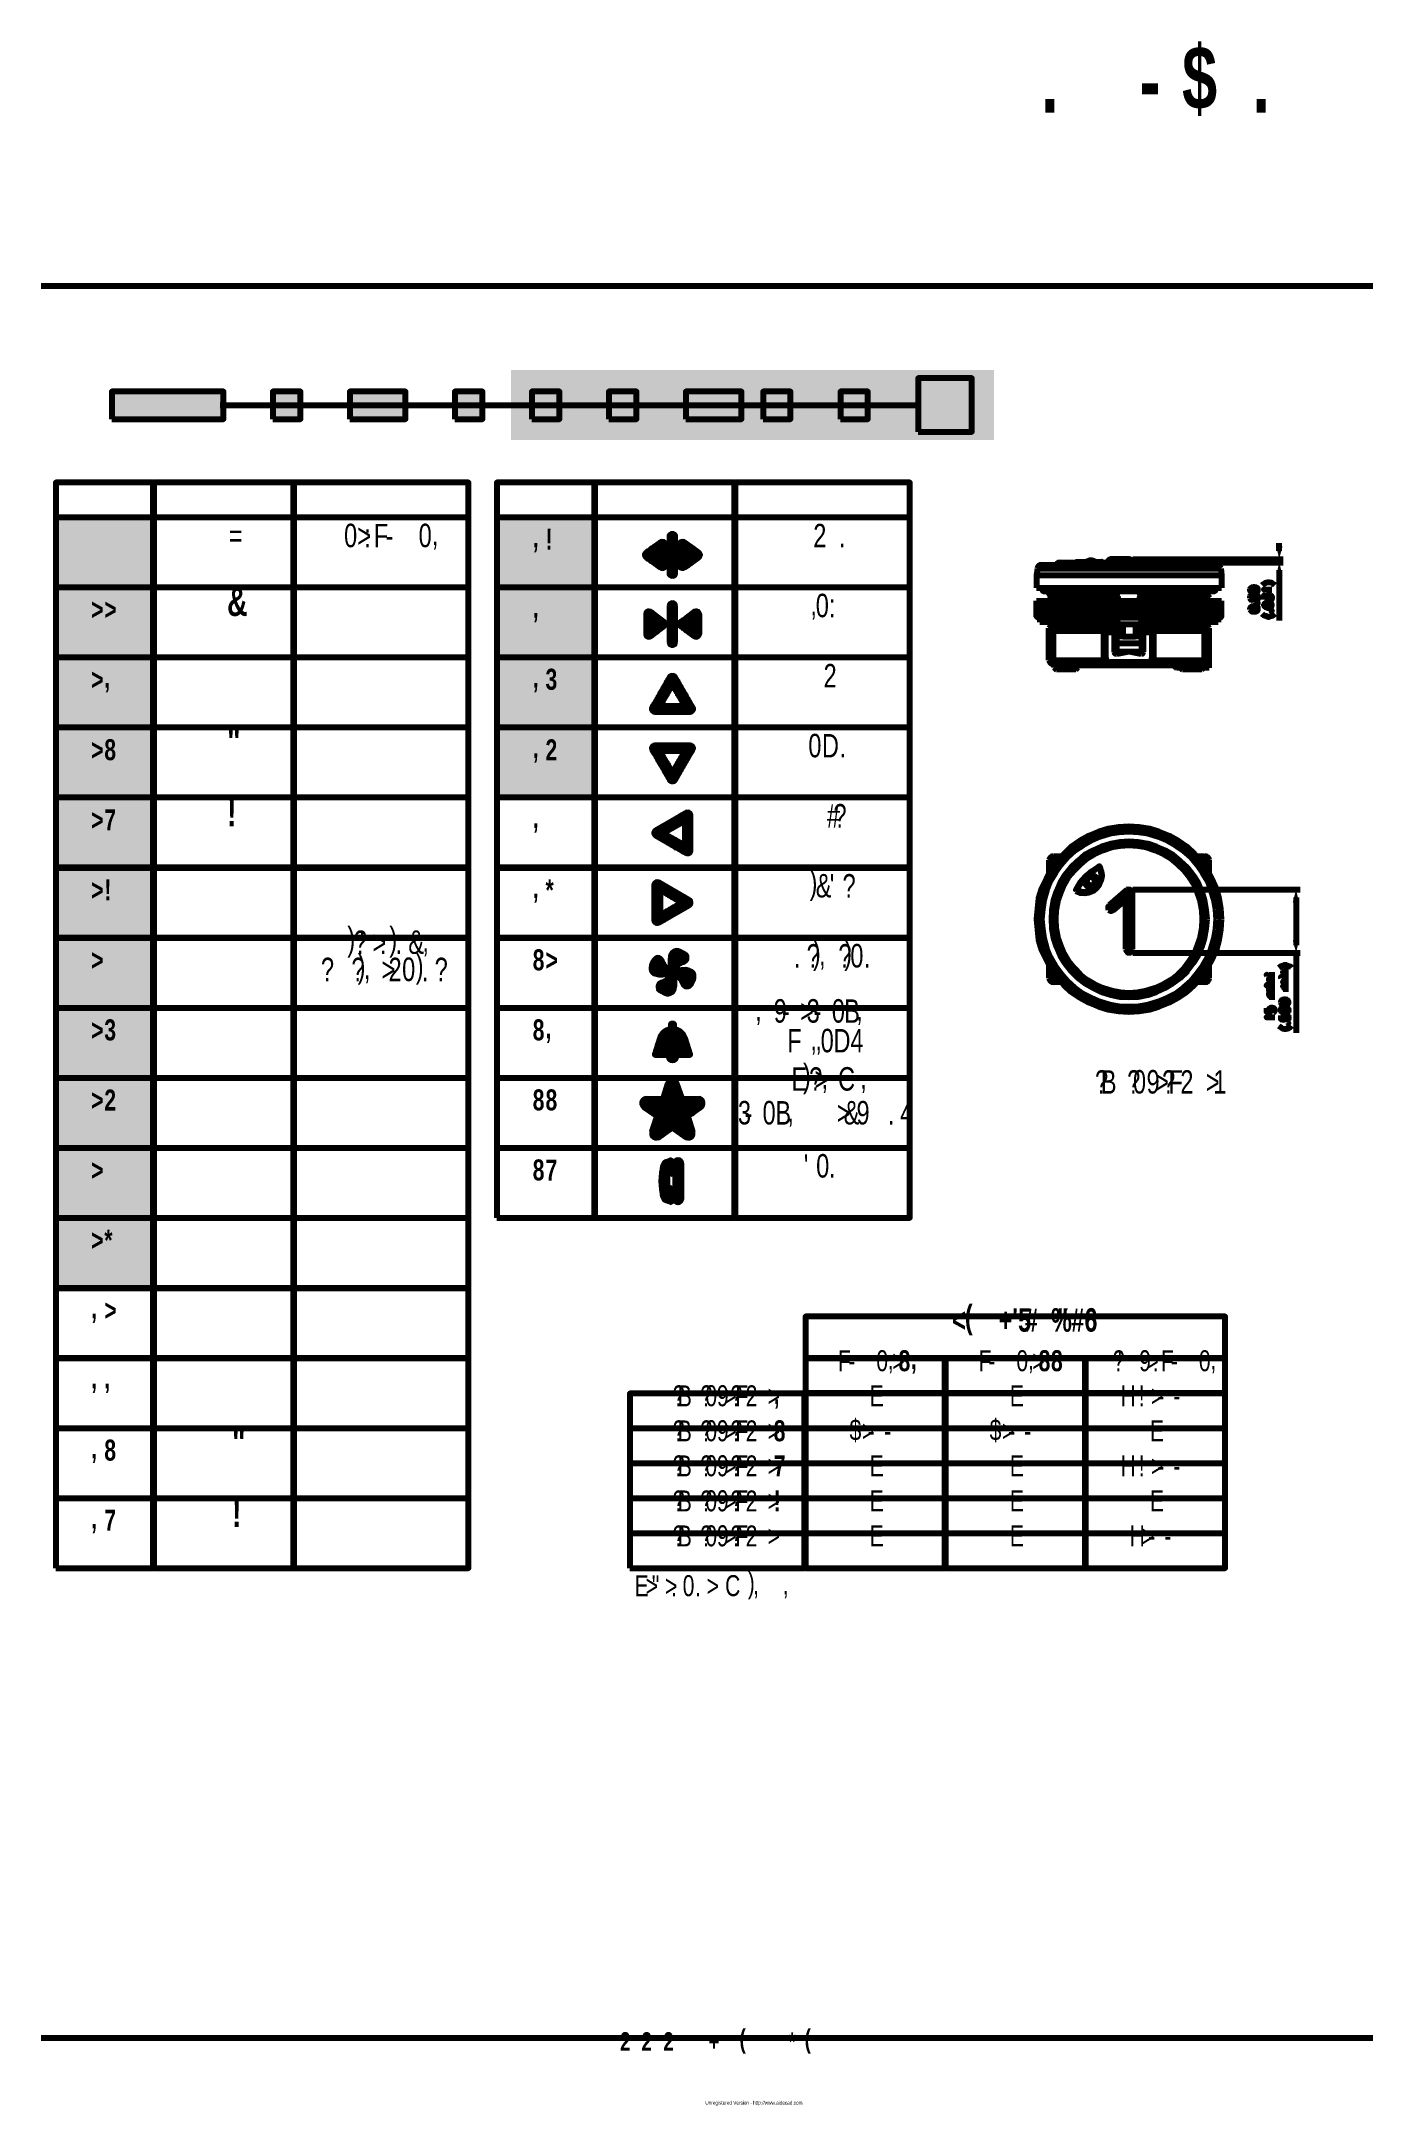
# Model space of a CAD drawing. Header units: inches. Extents: x 19 to 378, y -1 to 556.
import ezdxf

# ---------------------------------------------------------------- set-up
doc = ezdxf.new("R2010")
doc.units = ezdxf.units.IN
for name, color, linetype, lineweight in [('H', 7, 'CONTINUOUS', 100), ('P', 250, 'CONTINUOUS', 100), ('Text', 250, 'CONTINUOUS', 100)]:
    doc.layers.add(name, color=color, linetype=linetype, lineweight=lineweight)
doc.styles.get("Standard").update_dxf_attribs({"font": 'txt', "width": 0.75})

msp = doc.modelspace()

# ---------------------------------------------------------------- texts
at = {"layer": 'Text', "color": 0, "linetype": 'CONTINUOUS', "attachment_point": 4}
for s, insert, char_height, width in [('{\\fSquare721BT|b1|i0|c1|p15;$}', (326.56, 545.33), 17, 17.3333), ('{\\fSquare721BT|b1|i0|c1|p15;}', (242.44, 545.33), 17, 17.3333), ('{\\fSquare721BT|b1|i0|c1|p15;}', (256.44, 545.33), 17, 17.3333), ('{\\fSquare721BT|b1|i0|c1|p15;}', (273.33, 545.33), 17, 17.3333), ('{\\fSquare721BT|b1|i0|c1|p15;}', (280.11, 545.33), 17, 17.3333), ('{\\fSquare721BT|b1|i0|c1|p15;.}', (288.56, 545.33), 17, 17.3333), ('{\\fSquare721BT|b1|i0|c1|p15; }', (302, 545.33), 17, 17.3333), ('{\\fSquare721BT|b1|i0|c1|p15;-}', (315.11, 545.33), 17, 17.3333), ('{\\fSquare721BT|b1|i0|c1|p15; }', (332.44, 545.33), 17, 17.3333), ('{\\fSquare721BT|b1|i0|c1|p15;.}', (345.56, 545.33), 17, 17.3333), ('{\\fUnivers|b0|i0|c1|p15;}', (189.78, 523.11), 11.6667, 12), ('{\\fUnivers|b0|i0|c1|p15;}', (193.33, 523.11), 11.6667, 12), ('{\\fUnivers|b0|i0|c1|p15;}', (197.67, 523.11), 11.6667, 12), ('{\\fUnivers|b0|i0|c1|p15;}', (201.67, 523.11), 11.6667, 12), ('{\\fUnivers|b0|i0|c1|p15;}', (204.33, 523.11), 11.6667, 12), ('{\\fUnivers|b0|i0|c1|p15;}', (206.56, 523.11), 11.6667, 12), ('{\\fUnivers|b0|i0|c1|p15;}', (208.89, 523.11), 11.6667, 12), ('{\\fUnivers|b0|i0|c1|p15;}', (213.22, 523.11), 11.6667, 12), ('{\\fUnivers|b0|i0|c1|p15;}', (215.33, 523.11), 11.6667, 12), ('{\\fUnivers|b0|i0|c1|p15;}', (219.67, 523.11), 11.6667, 12), ('{\\fUnivers|b0|i0|c1|p15;}', (224, 523.11), 11.6667, 12), ('{\\fUnivers|b0|i0|c1|p15;}', (228.11, 523.11), 11.6667, 12), ('{\\fUnivers|b0|i0|c1|p15;}', (232.44, 523.11), 11.6667, 12), ('{\\fUnivers|b0|i0|c1|p15;}', (236.78, 523.11), 11.6667, 12), ('{\\fUnivers|b0|i0|c1|p15;}', (241.11, 523.11), 11.6667, 12), ('{\\fUnivers|b0|i0|c1|p15;}', (243.67, 523.11), 11.6667, 12), ('{\\fUnivers|b0|i0|c1|p15;}', (246.33, 523.11), 11.6667, 12), ('{\\fUnivers|b0|i0|c1|p15;}', (250.67, 523.11), 11.6667, 12), ('{\\fUnivers|b0|i0|c1|p15;}', (255, 523.11), 11.6667, 12), ('{\\fUnivers|b0|i0|c1|p15;}', (257.11, 523.11), 11.6667, 12), ('{\\fUnivers|b0|i0|c1|p15;}', (261.11, 523.11), 11.6667, 12), ('{\\fUnivers|b0|i0|c1|p15;}', (267.44, 523.11), 11.6667, 12), ('{\\fUnivers|b0|i0|c1|p15;}', (269.78, 523.11), 11.6667, 12), ('{\\fUnivers|b0|i0|c1|p15;}', (272.44, 523.11), 11.6667, 12), ('{\\fUnivers|b0|i0|c1|p15;}', (276.33, 523.11), 11.6667, 12), ('{\\fUnivers|b0|i0|c1|p15;}', (280.67, 523.11), 11.6667, 12), ('{\\fUnivers|b0|i0|c1|p15;}', (285, 523.11), 11.6667, 12), ('{\\fUnivers|b0|i0|c1|p15;}', (289, 523.11), 11.6667, 12), ('{\\fUnivers|b0|i0|c1|p15;}', (291.11, 523.11), 11.6667, 12), ('{\\fUnivers|b0|i0|c1|p15;}', (297.44, 523.11), 11.6667, 12), ('{\\fUnivers|b0|i0|c1|p15;}', (299.78, 523.11), 11.6667, 12), ('{\\fUnivers|b0|i0|c1|p15;}', (302.33, 523.11), 11.6667, 12), ('{\\fUnivers|b0|i0|c1|p15;}', (306.67, 523.11), 11.6667, 12), ('{\\fUnivers|b0|i0|c1|p15;}', (308.89, 523.11), 11.6667, 12), ('{\\fUnivers|b0|i0|c1|p15;}', (311.22, 523.11), 11.6667, 12), ('{\\fUnivers|b0|i0|c1|p15;}', (315.56, 523.11), 11.6667, 12), ('{\\fUnivers|b0|i0|c1|p15;}', (318.44, 523.11), 11.6667, 12), ('{\\fUnivers|b0|i0|c1|p15;}', (322.78, 523.11), 11.6667, 12), ('{\\fUnivers|b0|i0|c1|p15;}', (327.11, 523.11), 11.6667, 12), ('{\\fUnivers|b0|i0|c1|p15;}', (329.22, 523.11), 11.6667, 12), ('{\\fUnivers|b0|i0|c1|p15;}', (333.56, 523.11), 11.6667, 12), ('{\\fUnivers|b0|i0|c1|p15;}', (337.67, 523.11), 11.6667, 12), ('{\\fUnivers|b0|i0|c1|p15;}', (340.22, 523.11), 11.6667, 12), ('{\\fUnivers|b0|i0|c1|p15;}', (344.56, 523.11), 11.6667, 12), ('{\\fUnivers|b0|i0|c1|p15;}', (348.89, 523.11), 11.6667, 12), ('{\\fUnivers|b0|i0|c1|p15;}', (351.44, 523.11), 11.6667, 12), ('{\\fUnivers|b0|i0|c1|p15;}', (355.78, 523.11), 11.6667, 12), ('{\\fUnivers|b1|i1|c1|p15;}', (328.33, 504.44), 7.6667, 8), ('{\\fUnivers|b1|i1|c1|p15;}', (333.44, 504.44), 7.6667, 8), ('{\\fUnivers|b1|i1|c1|p15;}', (337.67, 504.44), 7.6667, 8), ('{\\fUnivers|b1|i1|c1|p15;}', (341.78, 504.44), 7.6667, 8), ('{\\fUnivers|b1|i1|c1|p15;}', (344.67, 504.44), 7.6667, 8), ('{\\fUnivers|b1|i1|c1|p15;}', (348.78, 504.44), 7.6667, 8), ('{\\fUnivers|b1|i1|c1|p15;}', (351.22, 504.44), 7.6667, 8), ('{\\fUnivers|b1|i1|c1|p15;}', (355.33, 504.44), 7.6667, 8), ('{\\fFutura|b1|i0|c1|p15;}', (25.44, 484.22), 6.6667, 7), ('{\\fFutura|b1|i0|c1|p15;}', (30.22, 484.22), 6.6667, 7), ('{\\fFutura|b1|i0|c1|p15;}', (34.44, 484.22), 6.6667, 7), ('{\\fFutura|b1|i0|c1|p15;}', (37.56, 484.22), 6.6667, 7), ('{\\fFutura|b1|i0|c1|p15;}', (42.22, 484.22), 6.6667, 7), ('{\\fFutura|b1|i0|c1|p15;}', (46.33, 484.22), 6.6667, 7), ('{\\fFutura|b1|i0|c1|p15;}', (49.44, 484.22), 6.6667, 7), ('{\\fFutura|b1|i0|c1|p15;}', (55, 484.22), 6.6667, 7), ('{\\fFutura|b1|i0|c1|p15;}', (61.56, 484.22), 6.6667, 7), ('{\\fFutura|b1|i0|c1|p15;}', (67.44, 484.22), 6.6667, 7), ('{\\fFutura|b1|i0|c1|p15;}', (72.11, 484.22), 6.6667, 7), ('{\\fFutura|b1|i0|c1|p15;}', (76.11, 484.22), 6.6667, 7), ('{\\fFutura|b1|i0|c1|p15;}', (80.44, 484.22), 6.6667, 7), ('{\\fFutura|b1|i0|c1|p15;}', (82.22, 484.22), 6.6667, 7), ('{\\fFutura|b1|i0|c1|p15;}', (87.44, 484.22), 6.6667, 7), ('{\\fFutura|b1|i0|c1|p15;}', (198.78, 474.67), 4.6667, 5), ('{\\fFutura|b1|i0|c1|p15;}', (202.67, 474.67), 4.6667, 5), ('{\\fFutura|b1|i0|c1|p15;}', (205.33, 474.67), 4.6667, 5), ('{\\fFutura|b1|i0|c1|p15;}', (207.78, 474.67), 4.6667, 5), ('{\\fFutura|b1|i0|c1|p15;}', (210.56, 474.67), 4.6667, 5), ('{\\fFutura|b1|i0|c1|p15;}', (213.56, 474.67), 4.6667, 5), ('{\\fFutura|b1|i0|c1|p15;}', (215.78, 474.67), 4.6667, 5), ('{\\fFutura|b1|i0|c1|p15;}', (219.67, 474.67), 4.6667, 5), ('{\\fFutura|b1|i0|c1|p15;}', (32.89, 435.44), 4.6667, 5), ('{\\fFutura|b1|i0|c1|p15;}', (35.89, 435.44), 4.6667, 5), ('{\\fFutura|b1|i0|c1|p15;}', (39.78, 435.44), 4.6667, 5), ('{\\fFutura|b1|i0|c1|p15;}', (43, 435.44), 4.6667, 5), ('{\\fFutura|b1|i0|c1|p15;}', (62.11, 435.44), 4.6667, 5), ('{\\fFutura|b1|i0|c1|p15;}', (64.67, 435.44), 4.6667, 5), ('{\\fFutura|b1|i0|c1|p15;}', (67.67, 435.44), 4.6667, 5), ('{\\fFutura|b1|i0|c1|p15;}', (71.78, 435.44), 4.6667, 5), ('{\\fFutura|b1|i0|c1|p15;}', (74.56, 435.44), 4.6667, 5), ('{\\fFutura|b1|i0|c1|p15;}', (78.44, 435.44), 4.6667, 5), ('{\\fFutura|b1|i0|c1|p15;}', (99.22, 435.44), 4.6667, 5), ('{\\fFutura|b1|i0|c1|p15;}', (102.44, 435.44), 4.6667, 5), ('{\\fFutura|b1|i0|c1|p15;}', (104.89, 435.44), 4.6667, 5), ('{\\fFutura|b1|i0|c1|p15;}', (107.44, 435.44), 4.6667, 5), ('{\\fFutura|b1|i0|c1|p15;}', (110.44, 435.44), 4.6667, 5), ('{\\fFutura|b1|i0|c1|p15;}', (113.33, 435.44), 4.6667, 5), ('{\\fFutura|b1|i0|c1|p15;}', (114.56, 435.44), 4.6667, 5), ('{\\fFutura|b1|i0|c1|p15;}', (117.22, 435.44), 4.6667, 5), ('{\\fFutura|b1|i0|c1|p15;}', (119.44, 435.44), 4.6667, 5), ('{\\fFutura|b1|i0|c1|p15;}', (120.67, 435.44), 4.6667, 5), ('{\\fFutura|b1|i0|c1|p15;}', (124.67, 435.44), 4.6667, 5), ('{\\fFutura|b1|i0|c1|p15;}', (151.89, 435.44), 4.6667, 5), ('{\\fFutura|b1|i0|c1|p15;}', (154.89, 435.44), 4.6667, 5), ('{\\fFutura|b1|i0|c1|p15;}', (158.89, 435.44), 4.6667, 5), ('{\\fFutura|b1|i0|c1|p15;}', (162.11, 435.44), 4.6667, 5), ('{\\fFutura|b1|i0|c1|p15;}', (181.11, 435.44), 4.6667, 5), ('{\\fFutura|b1|i0|c1|p15;}', (183.78, 435.44), 4.6667, 5), ('{\\fFutura|b1|i0|c1|p15;}', (186.67, 435.44), 4.6667, 5), ('{\\fFutura|b1|i0|c1|p15;}', (190.89, 435.44), 4.6667, 5), ('{\\fFutura|b1|i0|c1|p15;}', (193.67, 435.44), 4.6667, 5), ('{\\fFutura|b1|i0|c1|p15;}', (197.56, 435.44), 4.6667, 5), ('{\\fFutura|b1|i0|c1|p15;}', (218.22, 435.44), 4.6667, 5), ('{\\fFutura|b1|i0|c1|p15;}', (221.44, 435.44), 4.6667, 5), ('{\\fFutura|b1|i0|c1|p15;}', (223.89, 435.44), 4.6667, 5), ('{\\fFutura|b1|i0|c1|p15;}', (226.56, 435.44), 4.6667, 5), ('{\\fFutura|b1|i0|c1|p15;}', (229.56, 435.44), 4.6667, 5), ('{\\fFutura|b1|i0|c1|p15;}', (232.33, 435.44), 4.6667, 5), ('{\\fFutura|b1|i0|c1|p15;}', (233.56, 435.44), 4.6667, 5), ('{\\fFutura|b1|i0|c1|p15;}', (236.22, 435.44), 4.6667, 5), ('{\\fFutura|b1|i0|c1|p15;}', (238.44, 435.44), 4.6667, 5), ('{\\fFutura|b1|i0|c1|p15;}', (239.78, 435.44), 4.6667, 5), ('{\\fFutura|b1|i0|c1|p15;}', (243.67, 435.44), 4.6667, 5), ('{\\fFutura|b0|i0|c1|p15;=}', (69.44, 422.78), 6.3333, 6.6667), ('{\\fFutura|b0|i0|c1|p15;0}', (100.56, 422.78), 6.3333, 6.6667), ('{\\fFutura|b0|i0|c1|p15;>}', (104.11, 422.78), 6.3333, 6.6667), ('{\\fFutura|b0|i0|c1|p15;:}', (106, 422.78), 6.3333, 6.6667), ('{\\fFutura|b0|i0|c1|p15;F}', (108.56, 422.78), 6.3333, 6.6667), ('{\\fFutura|b0|i0|c1|p15;0}', (120.67, 422.78), 6.3333, 6.6667), ('{\\fFutura|b1|i0|c1|p15;!}', (154.89, 421.78), 5.6667, 6), ('{\\fFutura|b0|i0|c1|p15;2}', (227.11, 422.78), 6.3333, 6.6667), ('{\\fFutura|b1|i0|c1|p15;}', (32.11, 421.78), 5.6667, 6), ('{\\fFutura|b1|i0|c1|p15;}', (35.89, 421.78), 5.6667, 6), ('{\\fFutura|b0|i0|c1|p15;}', (95.22, 422.78), 6.3333, 6.6667), ('{\\fFutura|b0|i0|c1|p15;-}', (111.78, 422.78), 6.3333, 6.6667), ('{\\fFutura|b0|i0|c1|p15;}', (116.89, 422.78), 6.3333, 6.6667), ('{\\fFutura|b0|i0|c1|p15;,}', (124.22, 422.78), 6.3333, 6.6667), ('{\\fFutura|b1|i0|c1|p15;,}', (151.44, 421.78), 5.6667, 6), ('{\\fFutura|b0|i0|c1|p15;}', (221.56, 422.78), 6.3333, 6.6667), ('{\\fFutura|b0|i0|c1|p15; }', (230.78, 422.78), 6.3333, 6.6667), ('{\\fFutura|b0|i0|c1|p15;.}', (234, 422.78), 6.3333, 6.6667), ('{\\fFutura|b1|i0|c1|p15;&}', (69, 404.89), 7.6667, 8), ('{\\fFutura|b0|i0|c1|p15;0}', (227.78, 403.89), 6.3333, 6.6667), ('{\\fFutura|b1|i0|c1|p15;>}', (32.33, 402.89), 5.6667, 6), ('{\\fFutura|b1|i0|c1|p15;>}', (35.89, 402.89), 5.6667, 6), ('{\\fFutura|b1|i0|c1|p15;,}', (151.44, 402.89), 5.6667, 6), ('{\\fFutura|b1|i0|c1|p15; }', (154.89, 402.89), 5.6667, 6), ('{\\fFutura|b0|i0|c1|p15;}', (221.89, 403.89), 6.3333, 6.6667), ('{\\fFutura|b0|i0|c1|p15;,}', (226.33, 403.89), 6.3333, 6.6667), ('{\\fFutura|b0|i0|c1|p15;:}', (231.33, 403.89), 6.3333, 6.6667), ('{\\fFutura|b0|i0|c1|p15; }', (234, 403.89), 6.3333, 6.6667), ('{\\fFutura|b1|i0|c1|p15;>}', (32.33, 384), 5.6667, 6), ('{\\fFutura|b1|i0|c1|p15;}', (69, 386), 7.6667, 8), ('{\\fFutura|b1|i0|c1|p15;3}', (154.89, 384), 5.6667, 6), ('{\\fFutura|b0|i0|c1|p15;}', (225.44, 385), 6.3333, 6.6667), ('{\\fFutura|b0|i0|c1|p15;2}', (229.89, 385), 6.3333, 6.6667), ('{\\fFutura|b1|i0|c1|p15;,}', (35.89, 384), 5.6667, 6), ('{\\fFutura|b1|i0|c1|p15;,}', (151.44, 384), 5.6667, 6), ('{\\fFutura|b1|i0|c1|p15;8}', (35.89, 365), 5.6667, 6), ('{\\fFutura|b1|i0|c1|p15;"}', (69, 367.11), 7.6667, 8), ('{\\fFutura|b1|i0|c1|p15;2}', (154.89, 365), 5.6667, 6), ('{\\fFutura|b0|i0|c1|p15;0}', (225.78, 366.11), 6.3333, 6.6667), ('{\\fFutura|b0|i0|c1|p15;D}', (229.44, 366.11), 6.3333, 6.6667), ('{\\fFutura|b1|i0|c1|p15;>}', (32.33, 365), 5.6667, 6), ('{\\fFutura|b1|i0|c1|p15;,}', (151.44, 365), 5.6667, 6), ('{\\fFutura|b0|i0|c1|p15;}', (221.44, 366.11), 6.3333, 6.6667), ('{\\fFutura|b0|i0|c1|p15;.}', (234.22, 366.11), 6.3333, 6.6667), ('{\\fFutura|b1|i0|c1|p15;!}', (69, 348.22), 7.6667, 8), ('{\\fFutura|b1|i0|c1|p15;>}', (32.33, 346.11), 5.6667, 6), ('{\\fFutura|b1|i0|c1|p15;7}', (35.89, 346.11), 5.6667, 6), ('{\\fFutura|b1|i0|c1|p15;}', (154.89, 346.11), 5.6667, 6), ('{\\fFutura|b0|i0|c1|p15;}', (224.89, 347.22), 6.3333, 6.6667), ('{\\fFutura|b0|i0|c1|p15; }', (227.44, 347.22), 6.3333, 6.6667), ('{\\fFutura|b0|i0|c1|p15;#}', (230.78, 347.22), 6.3333, 6.6667), ('{\\fFutura|b0|i0|c1|p15;?}', (232.56, 347.22), 6.3333, 6.6667), ('{\\fFutura|b1|i0|c1|p15;,}', (151.44, 346.11), 5.6667, 6), ('{\\fFutura|b1|i0|c1|p15;>}', (32.33, 327.22), 5.6667, 6), ('{\\fFutura|b1|i0|c1|p15;!}', (35.89, 327.22), 5.6667, 6), ('{\\fFutura|b1|i0|c1|p15;}', (69, 329.33), 7.6667, 8), ('{\\fFutura|b1|i0|c1|p15;*}', (154.89, 327.22), 5.6667, 6), ('{\\fFutura|b0|i0|c1|p15;)}', (226.11, 328.33), 6.3333, 6.6667), ('{\\fFutura|b0|i0|c1|p15;&}', (227.78, 328.33), 6.3333, 6.6667), ("{\\fFutura|b0|i0|c1|p15;'}", (231.56, 328.33), 6.3333, 6.6667), ('{\\fFutura|b0|i0|c1|p15;?}', (235, 328.33), 6.3333, 6.6667), ('{\\fFutura|b1|i0|c1|p15;,}', (151.44, 327.22), 5.6667, 6), ('{\\fFutura|b0|i0|c1|p15;}', (222.56, 328.33), 6.3333, 6.6667), ('{\\fFutura|b0|i0|c1|p15;)}', (101.44, 313.11), 6.3333, 6.6667), ('{\\fFutura|b0|i0|c1|p15;)}', (112.78, 313.11), 6.3333, 6.6667), ('{\\fFutura|b0|i0|c1|p15;}', (94.67, 313.11), 6.3333, 6.6667), ('{\\fFutura|b0|i0|c1|p15;?}', (103.22, 313.11), 6.3333, 6.6667), ("{\\fFutura|b0|i0|c1|p15;'}", (104.78, 313.11), 6.3333, 6.6667), ('{\\fFutura|b0|i0|c1|p15;>}', (108.22, 313.11), 6.3333, 6.6667), ('{\\fFutura|b0|i0|c1|p15;:}', (110.22, 313.11), 6.3333, 6.6667), ('{\\fFutura|b0|i0|c1|p15;&}', (117.89, 313.11), 6.3333, 6.6667), ('{\\fFutura|b0|i0|c1|p15; }', (123.11, 313.11), 6.3333, 6.6667), ('{\\fFutura|b0|i0|c1|p15;?}', (225.33, 309.44), 6.3333, 6.6667), ('{\\fFutura|b0|i0|c1|p15;)}', (227, 309.44), 6.3333, 6.6667), ('{\\fFutura|b0|i0|c1|p15;?}', (233.89, 309.44), 6.3333, 6.6667), ('{\\fFutura|b0|i0|c1|p15;)}', (235.44, 309.44), 6.3333, 6.6667), ('{\\fFutura|b0|i0|c1|p15;0}', (237.11, 309.44), 6.3333, 6.6667), ('{\\fFutura|b1|i0|c1|p15;>}', (32.33, 308.33), 5.6667, 6), ('{\\fFutura|b1|i0|c1|p15; }', (35.89, 308.33), 5.6667, 6), ('{\\fFutura|b1|i0|c1|p15;}', (66.67, 310.44), 7.6667, 8), ('{\\fFutura|b1|i0|c1|p15;}', (71.33, 310.44), 7.6667, 8), ('{\\fFutura|b0|i0|c1|p15;?}', (94.33, 305.78), 6.3333, 6.6667), ('{\\fFutura|b0|i0|c1|p15;?}', (102.56, 305.78), 6.3333, 6.6667), ('{\\fFutura|b0|i0|c1|p15;)}', (104.22, 305.78), 6.3333, 6.6667), ('{\\fFutura|b0|i0|c1|p15;>}', (110.67, 305.78), 6.3333, 6.6667), ('{\\fFutura|b0|i0|c1|p15;2}', (112.56, 305.78), 6.3333, 6.6667), ('{\\fFutura|b0|i0|c1|p15;.}', (114.44, 313.11), 6.3333, 6.6667), ('{\\fFutura|b0|i0|c1|p15;0}', (116.22, 305.78), 6.3333, 6.6667), ('{\\fFutura|b0|i0|c1|p15;)}', (119.89, 305.78), 6.3333, 6.6667), ('{\\fFutura|b0|i0|c1|p15;,}', (121.67, 313.11), 6.3333, 6.6667), ('{\\fFutura|b0|i0|c1|p15;?}', (125, 305.78), 6.3333, 6.6667), ('{\\fFutura|b1|i0|c1|p15;8}', (151.44, 308.33), 5.6667, 6), ('{\\fFutura|b1|i0|c1|p15;>}', (154.89, 308.33), 5.6667, 6), ('{\\fFutura|b0|i0|c1|p15;}', (214.89, 309.44), 6.3333, 6.6667), ('{\\fFutura|b0|i0|c1|p15; }', (218.67, 309.44), 6.3333, 6.6667), ('{\\fFutura|b0|i0|c1|p15;.}', (221.89, 309.44), 6.3333, 6.6667), ('{\\fFutura|b0|i0|c1|p15;,}', (228.67, 309.44), 6.3333, 6.6667), ('{\\fFutura|b0|i0|c1|p15;}', (230.11, 309.44), 6.3333, 6.6667), ('{\\fFutura|b0|i0|c1|p15;.}', (240.78, 309.44), 6.3333, 6.6667), ('{\\fFutura|b0|i0|c1|p15;}', (96, 305.78), 6.3333, 6.6667), ('{\\fFutura|b0|i0|c1|p15;}', (99.67, 305.78), 6.3333, 6.6667), ('{\\fFutura|b0|i0|c1|p15;,}', (105.89, 305.78), 6.3333, 6.6667), ('{\\fFutura|b0|i0|c1|p15; }', (107.33, 305.78), 6.3333, 6.6667), ('{\\fFutura|b0|i0|c1|p15;.}', (121.56, 305.78), 6.3333, 6.6667), ('{\\fFutura|b0|i0|c1|p15;9}', (216.44, 294.56), 6.3333, 6.6667), ('{\\fFutura|b0|i0|c1|p15;>}', (223.56, 294.56), 6.3333, 6.6667), ('{\\fFutura|b0|i0|c1|p15;3}', (225.33, 294.56), 6.3333, 6.6667), ('{\\fFutura|b0|i0|c1|p15;0}', (232.11, 294.56), 6.3333, 6.6667), ('{\\fFutura|b0|i0|c1|p15;B}', (235.44, 294.56), 6.3333, 6.6667), ('{\\fFutura|b1|i0|c1|p15;>}', (32.33, 289.44), 5.6667, 6), ('{\\fFutura|b1|i0|c1|p15;3}', (35.89, 289.44), 5.6667, 6), ('{\\fFutura|b1|i0|c1|p15;}', (69, 291.56), 7.6667, 8), ('{\\fFutura|b1|i0|c1|p15;8}', (151.44, 289.44), 5.6667, 6), ('{\\fFutura|b0|i0|c1|p15;}', (207, 294.56), 6.3333, 6.6667), ('{\\fFutura|b0|i0|c1|p15;,}', (211.44, 294.56), 6.3333, 6.6667), ('{\\fFutura|b0|i0|c1|p15;}', (212.89, 294.56), 6.3333, 6.6667), ('{\\fFutura|b0|i0|c1|p15;-}', (218.67, 294.56), 6.3333, 6.6667), ('{\\fFutura|b0|i0|c1|p15;F}', (220.11, 286.56), 6.3333, 6.6667), ('{\\fFutura|b0|i0|c1|p15;-}', (227.22, 294.56), 6.3333, 6.6667), ('{\\fFutura|b0|i0|c1|p15;0}', (229.11, 286.56), 6.3333, 6.6667), ('{\\fFutura|b0|i0|c1|p15;D}', (232.56, 286.56), 6.3333, 6.6667), ('{\\fFutura|b0|i0|c1|p15;4}', (237.11, 286.56), 6.3333, 6.6667), ('{\\fFutura|b0|i0|c1|p15;,}', (238.67, 294.56), 6.3333, 6.6667), ('{\\fFutura|b0|i0|c1|p15;}', (240.11, 294.56), 6.3333, 6.6667), ('{\\fFutura|b0|i0|c1|p15; }', (243.67, 294.56), 6.3333, 6.6667), ('{\\fFutura|b0|i0|c1|p15;}', (246.78, 294.56), 6.3333, 6.6667), ('{\\fFutura|b0|i0|c1|p15;}', (250.22, 294.56), 6.3333, 6.6667), ('{\\fFutura|b1|i0|c1|p15;,}', (154.89, 289.44), 5.6667, 6), ('{\\fFutura|b0|i0|c1|p15; }', (223.22, 286.56), 6.3333, 6.6667), ('{\\fFutura|b0|i0|c1|p15;,}', (226.33, 286.56), 6.3333, 6.6667), ('{\\fFutura|b0|i0|c1|p15;,}', (227.67, 286.56), 6.3333, 6.6667), ('{\\fFutura|b0|i0|c1|p15;E}', (221.22, 276.22), 6.3333, 6.6667), ('{\\fFutura|b0|i0|c1|p15;)}', (224.33, 276.22), 6.3333, 6.6667), ('{\\fFutura|b0|i0|c1|p15;?}', (226, 276.22), 6.3333, 6.6667), ('{\\fFutura|b0|i0|c1|p15;>}', (227.44, 276.22), 6.3333, 6.6667), ('{\\fFutura|b0|i0|c1|p15;C}', (233.78, 276.22), 6.3333, 6.6667), ('{\\fFutura|b0|i0|c1|p15;?}', (303.11, 275.44), 6.3333, 6.6667), ('{\\fFutura|b0|i0|c1|p15;B}', (304.67, 275.44), 6.3333, 6.6667), ('{\\fFutura|b0|i0|c1|p15;?}', (311.78, 275.44), 6.3333, 6.6667), ('{\\fFutura|b0|i0|c1|p15;0}', (313.33, 275.44), 6.3333, 6.6667), ('{\\fFutura|b0|i0|c1|p15;9}', (317, 275.44), 6.3333, 6.6667), ('{\\fFutura|b0|i0|c1|p15;?}', (321.22, 275.44), 6.3333, 6.6667), ('{\\fFutura|b0|i0|c1|p15;F}', (322.89, 275.44), 6.3333, 6.6667), ('{\\fFutura|b0|i0|c1|p15;2}', (326.11, 275.44), 6.3333, 6.6667), ('{\\fFutura|b0|i0|c1|p15;1}', (335, 275.44), 6.3333, 6.6667), ('{\\fFutura|b1|i0|c1|p15;2}', (35.89, 270.56), 5.6667, 6), ('{\\fFutura|b1|i0|c1|p15;8}', (151.44, 270.56), 5.6667, 6), ('{\\fFutura|b1|i0|c1|p15;8}', (154.89, 270.56), 5.6667, 6), ('{\\fFutura|b0|i0|c1|p15;}', (218, 276.22), 6.3333, 6.6667), ('{\\fFutura|b0|i0|c1|p15;,}', (229.33, 276.22), 6.3333, 6.6667), ('{\\fFutura|b0|i0|c1|p15; }', (230.78, 276.22), 6.3333, 6.6667), ('{\\fFutura|b0|i0|c1|p15; }', (236.67, 276.22), 6.3333, 6.6667), ('{\\fFutura|b0|i0|c1|p15;,}', (239.78, 276.22), 6.3333, 6.6667), ('{\\fFutura|b0|i0|c1|p15;}', (295.44, 275.44), 6.3333, 6.6667), ('{\\fFutura|b0|i0|c1|p15;}', (300.11, 275.44), 6.3333, 6.6667), ('{\\fFutura|b0|i0|c1|p15;}', (308.11, 275.44), 6.3333, 6.6667), ('{\\fFutura|b0|i0|c1|p15;>}', (319.33, 275.44), 6.3333, 6.6667), ('{\\fFutura|b0|i0|c1|p15; }', (329.78, 275.44), 6.3333, 6.6667), ('{\\fFutura|b0|i0|c1|p15;>}', (333, 275.44), 6.3333, 6.6667), ('{\\fFutura|b1|i0|c1|p15;>}', (32.33, 270.56), 5.6667, 6), ('{\\fFutura|b1|i0|c1|p15;}', (69, 272.67), 7.6667, 8), ('{\\fFutura|b0|i0|c1|p15;3}', (206.78, 267.11), 6.3333, 6.6667), ('{\\fFutura|b0|i0|c1|p15;0}', (213.44, 267.11), 6.3333, 6.6667), ('{\\fFutura|b0|i0|c1|p15;B}', (216.89, 267.11), 6.3333, 6.6667), ('{\\fFutura|b0|i0|c1|p15;>}', (233.44, 267.11), 6.3333, 6.6667), ('{\\fFutura|b0|i0|c1|p15;&}', (235.33, 267.11), 6.3333, 6.6667), ('{\\fFutura|b0|i0|c1|p15;9}', (238.78, 267.11), 6.3333, 6.6667), ('{\\fFutura|b0|i0|c1|p15;4}', (250.56, 267.11), 6.3333, 6.6667), ('{\\fFutura|b0|i0|c1|p15;-}', (208.56, 267.11), 6.3333, 6.6667), ('{\\fFutura|b0|i0|c1|p15;,}', (220.11, 267.11), 6.3333, 6.6667), ('{\\fFutura|b0|i0|c1|p15;}', (221.56, 267.11), 6.3333, 6.6667), ('{\\fFutura|b0|i0|c1|p15; }', (225, 267.11), 6.3333, 6.6667), ('{\\fFutura|b0|i0|c1|p15;}', (228.11, 267.11), 6.3333, 6.6667), ('{\\fFutura|b0|i0|c1|p15;}', (231.67, 267.11), 6.3333, 6.6667), ('{\\fFutura|b0|i0|c1|p15; }', (241, 267.11), 6.3333, 6.6667), ('{\\fFutura|b0|i0|c1|p15; }', (244.11, 267.11), 6.3333, 6.6667), ('{\\fFutura|b0|i0|c1|p15;.}', (247.22, 267.11), 6.3333, 6.6667), ('{\\fFutura|b1|i0|c1|p15;>}', (32.33, 251.67), 5.6667, 6), ('{\\fFutura|b1|i0|c1|p15;}', (35.89, 251.67), 5.6667, 6), ('{\\fFutura|b1|i0|c1|p15;}', (69, 253.78), 7.6667, 8), ('{\\fFutura|b1|i0|c1|p15;8}', (151.44, 251.67), 5.6667, 6), ('{\\fFutura|b1|i0|c1|p15;7}', (154.89, 251.67), 5.6667, 6), ('{\\fFutura|b0|i0|c1|p15;}', (221.44, 252.78), 6.3333, 6.6667), ("{\\fFutura|b0|i0|c1|p15;'}", (224.56, 252.78), 6.3333, 6.6667), ('{\\fFutura|b0|i0|c1|p15;0}', (227.89, 252.78), 6.3333, 6.6667), ('{\\fFutura|b0|i0|c1|p15;.}', (231.33, 252.78), 6.3333, 6.6667), ('{\\fFutura|b0|i0|c1|p15; }', (234.56, 252.78), 6.3333, 6.6667), ('{\\fFutura|b1|i0|c1|p15;>}', (32.33, 232.78), 5.6667, 6), ('{\\fFutura|b1|i0|c1|p15;*}', (35.89, 232.78), 5.6667, 6), ('{\\fFutura|b1|i0|c1|p15;}', (69, 234.89), 7.6667, 8), ('{\\fFutura|b1|i0|c1|p15;,}', (32.33, 213.89), 5.6667, 6), ('{\\fFutura|b1|i0|c1|p15;>}', (35.89, 213.89), 5.6667, 6), ('{\\fFutura|b1|i0|c1|p15;<}', (264.56, 211.22), 6.3333, 6.6667), ('{\\fFutura|b1|i0|c1|p15;(}', (268, 211.22), 6.3333, 6.6667), ('{\\fFutura|b1|i0|c1|p15;+}', (277.11, 211.22), 6.3333, 6.6667), ("{\\fFutura|b1|i0|c1|p15;'}", (280.78, 211.22), 6.3333, 6.6667), ('{\\fFutura|b1|i0|c1|p15;5}', (282.33, 211.22), 6.3333, 6.6667), ('{\\fFutura|b1|i0|c1|p15;#}', (284.22, 211.22), 6.3333, 6.6667), ('{\\fFutura|b1|i0|c1|p15;%}', (291.22, 211.22), 6.3333, 6.6667), ('{\\fFutura|b1|i0|c1|p15;"}', (292.89, 211.22), 6.3333, 6.6667), ('{\\fFutura|b1|i0|c1|p15;#}', (296.67, 211.22), 6.3333, 6.6667), ('{\\fFutura|b1|i0|c1|p15;6}', (300.22, 211.22), 6.3333, 6.6667), ('{\\fFutura|b1|i0|c1|p15;}', (261, 211.22), 6.3333, 6.6667), ('{\\fFutura|b1|i0|c1|p15;}', (273.33, 211.22), 6.3333, 6.6667), ('{\\fFutura|b1|i0|c1|p15;}', (287.89, 211.22), 6.3333, 6.6667), ('{\\fFutura|b0|i0|c1|p15;F}', (233.78, 200.22), 5.6667, 6), ('{\\fFutura|b0|i0|c1|p15;0}', (244.11, 200.22), 5.6667, 6), ('{\\fFutura|b0|i0|c1|p15;>}', (248.44, 200.22), 5.6667, 6), ('{\\fFutura|b1|i0|c1|p15;8}', (250.11, 200.22), 5.6667, 6), ('{\\fFutura|b0|i0|c1|p15;F}', (271.67, 200.22), 5.6667, 6), ('{\\fFutura|b0|i0|c1|p15;0}', (281.89, 200.22), 5.6667, 6), ('{\\fFutura|b0|i0|c1|p15;>}', (286.22, 200.22), 5.6667, 6), ('{\\fFutura|b1|i0|c1|p15;8}', (287.89, 200.22), 5.6667, 6), ('{\\fFutura|b1|i0|c1|p15;8}', (291.22, 200.22), 5.6667, 6), ('{\\fFutura|b0|i0|c1|p15;?}', (307.89, 200.22), 5.6667, 6), ("{\\fFutura|b0|i0|c1|p15;'}", (309.22, 200.22), 5.6667, 6), ('{\\fFutura|b0|i0|c1|p15;9}', (315, 200.22), 5.6667, 6), ('{\\fFutura|b0|i0|c1|p15;>}', (317, 200.22), 5.6667, 6), ('{\\fFutura|b0|i0|c1|p15;:}', (318.67, 200.22), 5.6667, 6), ('{\\fFutura|b0|i0|c1|p15;F}', (320.89, 200.22), 5.6667, 6), ('{\\fFutura|b0|i0|c1|p15;0}', (331.11, 200.22), 5.6667, 6), ('{\\fFutura|b1|i0|c1|p15;}', (67.67, 197), 7.6667, 8), ('{\\fFutura|b1|i0|c1|p15;}', (70.33, 197), 7.6667, 8), ('{\\fFutura|b0|i0|c1|p15;}', (230.78, 200.22), 5.6667, 6), ('{\\fFutura|b0|i0|c1|p15;-}', (236.56, 200.22), 5.6667, 6), ('{\\fFutura|b0|i0|c1|p15;}', (241, 200.22), 5.6667, 6), ('{\\fFutura|b0|i0|c1|p15;,}', (247.22, 200.22), 5.6667, 6), ('{\\fFutura|b1|i0|c1|p15;,}', (253.44, 200.22), 5.6667, 6), ('{\\fFutura|b0|i0|c1|p15;}', (268.56, 200.22), 5.6667, 6), ('{\\fFutura|b0|i0|c1|p15;-}', (274.33, 200.22), 5.6667, 6), ('{\\fFutura|b0|i0|c1|p15;}', (278.78, 200.22), 5.6667, 6), ('{\\fFutura|b0|i0|c1|p15;,}', (285, 200.22), 5.6667, 6), ('{\\fFutura|b0|i0|c1|p15;}', (303.11, 200.22), 5.6667, 6), ('{\\fFutura|b0|i0|c1|p15; }', (312.22, 200.22), 5.6667, 6), ('{\\fFutura|b0|i0|c1|p15;-}', (323.56, 200.22), 5.6667, 6), ('{\\fFutura|b0|i0|c1|p15;}', (328, 200.22), 5.6667, 6), ('{\\fFutura|b0|i0|c1|p15;,}', (334.22, 200.22), 5.6667, 6), ('{\\fFutura|b1|i0|c1|p15;,}', (32.33, 195), 5.6667, 6), ('{\\fFutura|b1|i0|c1|p15;,}', (35.89, 195), 5.6667, 6), ('{\\fFutura|b0|i0|c1|p15;}', (182.67, 190.78), 5.6667, 6), ('{\\fFutura|b0|i0|c1|p15;}', (186.67, 190.78), 5.6667, 6), ('{\\fFutura|b0|i0|c1|p15;?}', (189.22, 190.78), 5.6667, 6), ('{\\fFutura|b0|i0|c1|p15;B}', (190.56, 190.78), 5.6667, 6), ('{\\fFutura|b0|i0|c1|p15;}', (193.44, 190.78), 5.6667, 6), ('{\\fFutura|b0|i0|c1|p15;?}', (196.67, 190.78), 5.6667, 6), ('{\\fFutura|b0|i0|c1|p15;0}', (198, 190.78), 5.6667, 6), ('{\\fFutura|b0|i0|c1|p15;9}', (201.11, 190.78), 5.6667, 6), ('{\\fFutura|b0|i0|c1|p15;>}', (203.11, 190.78), 5.6667, 6), ('{\\fFutura|b0|i0|c1|p15;?}', (204.78, 190.78), 5.6667, 6), ('{\\fFutura|b0|i0|c1|p15;F}', (206.11, 190.78), 5.6667, 6), ('{\\fFutura|b0|i0|c1|p15;2}', (208.89, 190.78), 5.6667, 6), ('{\\fFutura|b0|i0|c1|p15; }', (212, 190.78), 5.6667, 6), ('{\\fFutura|b0|i0|c1|p15;>}', (214.78, 190.78), 5.6667, 6), ('{\\fFutura|b1|i0|c1|p15;,}', (216.44, 190.78), 5.6667, 6), ('{\\fFutura|b0|i0|c1|p15;E}', (242.33, 190.78), 5.6667, 6), ('{\\fFutura|b0|i0|c1|p15;E}', (280.11, 190.78), 5.6667, 6), ('{\\fFutura|b0|i0|c1|p15;H}', (310, 190.78), 5.6667, 6), ('{\\fFutura|b0|i0|c1|p15;}', (313.33, 190.78), 5.6667, 6), ('{\\fFutura|b0|i0|c1|p15;!}', (314.89, 190.78), 5.6667, 6), ('{\\fFutura|b0|i0|c1|p15;>}', (318.22, 190.78), 5.6667, 6), ('{\\fFutura|b0|i0|c1|p15;-}', (319.89, 190.78), 5.6667, 6), ('{\\fFutura|b0|i0|c1|p15;-}', (324.22, 190.78), 5.6667, 6), ('{\\fFutura|b0|i0|c1|p15;?}', (189.22, 181.33), 5.6667, 6), ('{\\fFutura|b0|i0|c1|p15;B}', (190.56, 181.33), 5.6667, 6), ('{\\fFutura|b0|i0|c1|p15;?}', (196.67, 181.33), 5.6667, 6), ('{\\fFutura|b0|i0|c1|p15;0}', (198, 181.33), 5.6667, 6), ('{\\fFutura|b0|i0|c1|p15;9}', (201.11, 181.33), 5.6667, 6), ('{\\fFutura|b0|i0|c1|p15;?}', (204.78, 181.33), 5.6667, 6), ('{\\fFutura|b0|i0|c1|p15;F}', (206.11, 181.33), 5.6667, 6), ('{\\fFutura|b0|i0|c1|p15;2}', (208.89, 181.33), 5.6667, 6), ('{\\fFutura|b1|i0|c1|p15;8}', (216.44, 181.33), 5.6667, 6), ('{\\fFutura|b0|i0|c1|p15;$}', (236.89, 181.33), 5.6667, 6), ('{\\fFutura|b0|i0|c1|p15;$}', (274.67, 181.33), 5.6667, 6), ('{\\fFutura|b0|i0|c1|p15;E}', (317.89, 181.33), 5.6667, 6), ('{\\fFutura|b1|i0|c1|p15;8}', (35.89, 176.11), 5.6667, 6), ('{\\fFutura|b1|i0|c1|p15;"}', (70.33, 178.11), 7.6667, 8), ('{\\fFutura|b0|i0|c1|p15;}', (182.67, 181.33), 5.6667, 6), ('{\\fFutura|b0|i0|c1|p15;}', (186.67, 181.33), 5.6667, 6), ('{\\fFutura|b0|i0|c1|p15;}', (193.44, 181.33), 5.6667, 6), ('{\\fFutura|b0|i0|c1|p15;>}', (203.11, 181.33), 5.6667, 6), ('{\\fFutura|b0|i0|c1|p15; }', (212, 181.33), 5.6667, 6), ('{\\fFutura|b0|i0|c1|p15;>}', (214.78, 181.33), 5.6667, 6), ('{\\fFutura|b0|i0|c1|p15;>}', (240.22, 181.33), 5.6667, 6), ('{\\fFutura|b0|i0|c1|p15;-}', (241.78, 181.33), 5.6667, 6), ('{\\fFutura|b0|i0|c1|p15;-}', (246.22, 181.33), 5.6667, 6), ('{\\fFutura|b0|i0|c1|p15;>}', (278, 181.33), 5.6667, 6), ('{\\fFutura|b0|i0|c1|p15;-}', (279.67, 181.33), 5.6667, 6), ('{\\fFutura|b0|i0|c1|p15;-}', (284, 181.33), 5.6667, 6), ('{\\fFutura|b1|i0|c1|p15;,}', (32.33, 176.11), 5.6667, 6), ('{\\fFutura|b1|i0|c1|p15;}', (67.67, 178.11), 7.6667, 8), ('{\\fFutura|b0|i0|c1|p15;?}', (189.22, 171.89), 5.6667, 6), ('{\\fFutura|b0|i0|c1|p15;B}', (190.56, 171.89), 5.6667, 6), ('{\\fFutura|b0|i0|c1|p15;?}', (196.67, 171.89), 5.6667, 6), ('{\\fFutura|b0|i0|c1|p15;0}', (198, 171.89), 5.6667, 6), ('{\\fFutura|b0|i0|c1|p15;9}', (201.11, 171.89), 5.6667, 6), ('{\\fFutura|b0|i0|c1|p15;>}', (203.11, 171.89), 5.6667, 6), ('{\\fFutura|b0|i0|c1|p15;?}', (204.78, 171.89), 5.6667, 6), ('{\\fFutura|b0|i0|c1|p15;F}', (206.11, 171.89), 5.6667, 6), ('{\\fFutura|b0|i0|c1|p15;2}', (208.89, 171.89), 5.6667, 6), ('{\\fFutura|b0|i0|c1|p15;>}', (214.78, 171.89), 5.6667, 6), ('{\\fFutura|b1|i0|c1|p15;7}', (216.44, 171.89), 5.6667, 6), ('{\\fFutura|b0|i0|c1|p15;E}', (242.33, 171.89), 5.6667, 6), ('{\\fFutura|b0|i0|c1|p15;E}', (280.11, 171.89), 5.6667, 6), ('{\\fFutura|b0|i0|c1|p15;H}', (310, 171.89), 5.6667, 6), ('{\\fFutura|b0|i0|c1|p15;!}', (314.89, 171.89), 5.6667, 6), ('{\\fFutura|b0|i0|c1|p15;>}', (318.22, 171.89), 5.6667, 6), ('{\\fFutura|b0|i0|c1|p15;}', (182.67, 171.89), 5.6667, 6), ('{\\fFutura|b0|i0|c1|p15;}', (186.67, 171.89), 5.6667, 6), ('{\\fFutura|b0|i0|c1|p15;}', (193.44, 171.89), 5.6667, 6), ('{\\fFutura|b0|i0|c1|p15; }', (212, 171.89), 5.6667, 6), ('{\\fFutura|b0|i0|c1|p15;}', (313.33, 171.89), 5.6667, 6), ('{\\fFutura|b0|i0|c1|p15;-}', (319.89, 171.89), 5.6667, 6), ('{\\fFutura|b0|i0|c1|p15;-}', (324.22, 171.89), 5.6667, 6), ('{\\fFutura|b1|i0|c1|p15;!}', (70.33, 159.22), 7.6667, 8), ('{\\fFutura|b0|i0|c1|p15;}', (182.67, 162.44), 5.6667, 6), ('{\\fFutura|b0|i0|c1|p15;}', (186.67, 162.44), 5.6667, 6), ('{\\fFutura|b0|i0|c1|p15;?}', (189.22, 162.44), 5.6667, 6), ('{\\fFutura|b0|i0|c1|p15;B}', (190.56, 162.44), 5.6667, 6), ('{\\fFutura|b0|i0|c1|p15;}', (193.44, 162.44), 5.6667, 6), ('{\\fFutura|b0|i0|c1|p15;?}', (196.67, 162.44), 5.6667, 6), ('{\\fFutura|b0|i0|c1|p15;0}', (198, 162.44), 5.6667, 6), ('{\\fFutura|b0|i0|c1|p15;9}', (201.11, 162.44), 5.6667, 6), ('{\\fFutura|b0|i0|c1|p15;>}', (203.11, 162.44), 5.6667, 6), ('{\\fFutura|b0|i0|c1|p15;?}', (204.78, 162.44), 5.6667, 6), ('{\\fFutura|b0|i0|c1|p15;F}', (206.11, 162.44), 5.6667, 6), ('{\\fFutura|b0|i0|c1|p15;2}', (208.89, 162.44), 5.6667, 6), ('{\\fFutura|b0|i0|c1|p15; }', (212, 162.44), 5.6667, 6), ('{\\fFutura|b0|i0|c1|p15;>}', (214.78, 162.44), 5.6667, 6), ('{\\fFutura|b1|i0|c1|p15;!}', (216.44, 162.44), 5.6667, 6), ('{\\fFutura|b0|i0|c1|p15;E}', (242.33, 162.44), 5.6667, 6), ('{\\fFutura|b0|i0|c1|p15;E}', (280.11, 162.44), 5.6667, 6), ('{\\fFutura|b0|i0|c1|p15;E}', (317.89, 162.44), 5.6667, 6), ('{\\fFutura|b1|i0|c1|p15;,}', (32.33, 157.22), 5.6667, 6), ('{\\fFutura|b1|i0|c1|p15;7}', (35.89, 157.22), 5.6667, 6), ('{\\fFutura|b1|i0|c1|p15;}', (67.67, 159.22), 7.6667, 8), ('{\\fFutura|b0|i0|c1|p15;?}', (189.22, 153), 5.6667, 6), ('{\\fFutura|b0|i0|c1|p15;?}', (196.67, 153), 5.6667, 6), ('{\\fFutura|b0|i0|c1|p15;0}', (198, 153), 5.6667, 6), ('{\\fFutura|b0|i0|c1|p15;9}', (201.11, 153), 5.6667, 6), ('{\\fFutura|b0|i0|c1|p15;?}', (204.78, 153), 5.6667, 6), ('{\\fFutura|b0|i0|c1|p15;2}', (208.89, 153), 5.6667, 6), ('{\\fFutura|b0|i0|c1|p15;}', (182.67, 153), 5.6667, 6), ('{\\fFutura|b0|i0|c1|p15;}', (186.67, 153), 5.6667, 6), ('{\\fFutura|b0|i0|c1|p15;B}', (190.56, 153), 5.6667, 6), ('{\\fFutura|b0|i0|c1|p15;}', (193.44, 153), 5.6667, 6), ('{\\fFutura|b0|i0|c1|p15;>}', (203.11, 153), 5.6667, 6), ('{\\fFutura|b0|i0|c1|p15;F}', (206.11, 153), 5.6667, 6), ('{\\fFutura|b0|i0|c1|p15; }', (212, 153), 5.6667, 6), ('{\\fFutura|b0|i0|c1|p15;>}', (214.78, 153), 5.6667, 6), ('{\\fFutura|b1|i0|c1|p15; }', (216.44, 153), 5.6667, 6), ('{\\fFutura|b0|i0|c1|p15;E}', (242.33, 153), 5.6667, 6), ('{\\fFutura|b0|i0|c1|p15;E}', (280.11, 153), 5.6667, 6), ('{\\fFutura|b0|i0|c1|p15;H}', (312.44, 153), 5.6667, 6), ('{\\fFutura|b0|i0|c1|p15;>}', (315.78, 153), 5.6667, 6), ('{\\fFutura|b0|i0|c1|p15;-}', (317.44, 153), 5.6667, 6), ('{\\fFutura|b0|i0|c1|p15;-}', (321.78, 153), 5.6667, 6), ('{\\fFutura|b0|i0|c1|p15;E}', (178.89, 139.56), 5.6667, 6), ('{\\fFutura|b0|i0|c1|p15;>}', (181.89, 139.56), 5.6667, 6), ('{\\fFutura|b0|i0|c1|p15;"}', (183.56, 139.56), 5.6667, 6), ('{\\fFutura|b0|i0|c1|p15;>}', (187.11, 139.56), 5.6667, 6), ('{\\fFutura|b0|i0|c1|p15;0}', (191.89, 139.56), 5.6667, 6), ('{\\fFutura|b0|i0|c1|p15;>}', (198.33, 139.56), 5.6667, 6), ('{\\fFutura|b0|i0|c1|p15;}', (200, 139.56), 5.6667, 6), ('{\\fFutura|b0|i0|c1|p15;C}', (203.33, 139.56), 5.6667, 6), ('{\\fFutura|b0|i0|c1|p15;}', (206, 139.56), 5.6667, 6), ('{\\fFutura|b0|i0|c1|p15;)}', (209.44, 139.56), 5.6667, 6), ('{\\fFutura|b0|i0|c1|p15;}', (212.22, 139.56), 5.6667, 6), ('{\\fFutura|b0|i0|c1|p15;}', (215.56, 139.56), 5.6667, 6), ('{\\fFutura|b0|i0|c1|p15; }', (220.22, 139.56), 5.6667, 6), ('{\\fFutura|b0|i0|c1|p15;.}', (188.78, 139.56), 5.6667, 6), ('{\\fFutura|b0|i0|c1|p15;.}', (195.22, 139.56), 5.6667, 6), ('{\\fFutura|b0|i0|c1|p15;,}', (210.89, 139.56), 5.6667, 6), ('{\\fFutura|b0|i0|c1|p15;,}', (218.89, 139.56), 5.6667, 6), ('{\\fSquare721BT|b1|i0|c1|p15;2}', (175, 16.67), 5, 5.3333), ('{\\fSquare721BT|b1|i0|c1|p15;2}', (180.78, 16.67), 5, 5.3333), ('{\\fSquare721BT|b1|i0|c1|p15;2}', (186.67, 16.67), 5, 5.3333), ('{\\fSquare721BT|b1|i0|c1|p15;+}', (198.89, 16.67), 5, 5.3333), ('{\\fSquare721BT|b1|i0|c1|p15;(}', (207.22, 16.67), 5, 5.3333), ('{\\fSquare721BT|b1|i0|c1|p15;*}', (220.44, 16.67), 5, 5.3333), ('{\\fSquare721BT|b1|i0|c1|p15;(}', (224.78, 16.67), 5, 5.3333), ('{\\fSquare721BT|b1|i0|c1|p15;}', (18.89, 16.67), 5, 5.3333), ('{\\fSquare721BT|b1|i0|c1|p15;}', (24.56, 16.67), 5, 5.3333), ('{\\fSquare721BT|b1|i0|c1|p15;}', (29.78, 16.67), 5, 5.3333), ('{\\fSquare721BT|b1|i0|c1|p15;}', (34.67, 16.67), 5, 5.3333), ('{\\fSquare721BT|b1|i0|c1|p15;}', (192.22, 16.67), 5, 5.3333), ('{\\fSquare721BT|b1|i0|c1|p15;}', (194.78, 16.67), 5, 5.3333), ('{\\fSquare721BT|b1|i0|c1|p15; }', (203.11, 16.67), 5, 5.3333), ('{\\fSquare721BT|b1|i0|c1|p15;}', (213.67, 16.67), 5, 5.3333), ('{\\fSquare721BT|b1|i0|c1|p15;}', (216.33, 16.67), 5, 5.3333), ('{\\fSquare721BT|b1|i0|c1|p15;}', (372.67, 16.67), 5, 5.3333)]:
    msp.add_mtext(s, dxfattribs=dict(at, insert=insert, char_height=char_height, width=width))
at = {"layer": 'Text', "color": 240, "insert": (198, 0), "char_height": 1, "width": 99, "attachment_point": 4}
msp.add_mtext('Unregistered Version - http://www.aidecad.com', dxfattribs=at)

# ---------------------------------------------------------------- hatches: boundary and pattern name
at = {"layer": 'H', "linetype": 'CONTINUOUS'}
for color, points in [(0, [(145.56, 448.56), (275.89, 448.56), (275.89, 467.44), (145.56, 467.44)]), (7, [(255.44, 450.78), (269.89, 450.78), (269.89, 465.22), (255.44, 465.22)]), (0, [(37.89, 454.22), (68, 454.22), (68, 461.67), (37.89, 461.67)]), (0, [(81.33, 454.22), (88.78, 454.22), (88.78, 461.67), (81.33, 461.67)]), (0, [(102.11, 454.22), (117.11, 454.22), (117.11, 461.67), (102.11, 461.67)]), (0, [(130.44, 454.22), (137.89, 454.22), (137.89, 461.67), (130.44, 461.67)]), (0, [(151.22, 454.22), (158.67, 454.22), (158.67, 461.67), (151.22, 461.67)]), (0, [(172, 454.22), (179.44, 454.22), (179.44, 461.67), (172, 461.67)]), (0, [(192.78, 454.22), (207.78, 454.22), (207.78, 461.67), (192.78, 461.67)]), (0, [(213.56, 454.22), (221, 454.22), (221, 461.67), (213.56, 461.67)]), (0, [(234.44, 454.22), (241.78, 454.22), (241.78, 461.67), (234.44, 461.67)]), (0, [(22.78, 408.89), (49.11, 408.89), (49.11, 427.67), (22.78, 427.67)]), (0, [(141.78, 408.89), (168.11, 408.89), (168.11, 427.67), (141.78, 427.67)]), (0, [(353.67, 419.89), (352, 419.89), (352.78, 416.44)]), (0, [(352, 412.11), (353.67, 412.11), (352.78, 415.56)]), (0, [(22.78, 390), (49.11, 390), (49.11, 408.78), (22.78, 408.78)]), (0, [(141.78, 390), (168.11, 390), (168.11, 408.78), (141.78, 408.78)]), (0, [(22.78, 371.11), (49.11, 371.11), (49.11, 389.89), (22.78, 389.89)]), (0, [(141.78, 371.11), (168.11, 371.11), (168.11, 389.89), (141.78, 389.89)]), (0, [(22.78, 352.22), (49.11, 352.22), (49.11, 371), (22.78, 371)]), (0, [(141.78, 352.22), (168.11, 352.22), (168.11, 371), (141.78, 371)]), (0, [(22.78, 333.33), (49.11, 333.33), (49.11, 352.11), (22.78, 352.11)]), (0, [(22.78, 314.44), (49.11, 314.44), (49.11, 333.11), (22.78, 333.11)]), (0, [(356.44, 323.89), (358.11, 323.89), (357.33, 327.33)]), (0, [(22.78, 295.44), (49.11, 295.44), (49.11, 314.22), (22.78, 314.22)]), (0, [(358.11, 313.67), (356.44, 313.67), (357.33, 310.22)]), (0, [(22.78, 276.56), (49.11, 276.56), (49.11, 295.33), (22.78, 295.33)]), (0, [(22.78, 257.67), (49.11, 257.67), (49.11, 276.44), (22.78, 276.44)]), (0, [(22.78, 238.78), (49.11, 238.78), (49.11, 257.56), (22.78, 257.56)]), (0, [(22.78, 219.89), (49.11, 219.89), (49.11, 238.67), (22.78, 238.67)])]:
    msp.add_hatch(color=color, dxfattribs=at).paths.add_polyline_path(points)

# ---------------------------------------------------------------- linework, layer by layer
at = {"layer": 'P', "color": 0, "linetype": 'CONTINUOUS'}
for points in [[(18.89, 490.11), (378, 490.11)], [(255.44, 450.78), (269.89, 450.78), (269.89, 465.22), (255.44, 465.22), (255.44, 450.78)], [(37.89, 454.22), (68, 454.22), (68, 461.67), (37.89, 461.67), (37.89, 454.22)], [(67.11, 458), (256.22, 458)], [(81.33, 454.22), (88.78, 454.22), (88.78, 461.67), (81.33, 461.67), (81.33, 454.22)], [(102.11, 454.22), (117.11, 454.22), (117.11, 461.67), (102.11, 461.67), (102.11, 454.22)], [(130.44, 454.22), (137.89, 454.22), (137.89, 461.67), (130.44, 461.67), (130.44, 454.22)], [(151.22, 454.22), (158.67, 454.22), (158.67, 461.67), (151.22, 461.67), (151.22, 454.22)], [(172, 454.22), (179.44, 454.22), (179.44, 461.67), (172, 461.67), (172, 454.22)], [(192.78, 454.22), (207.78, 454.22), (207.78, 461.67), (192.78, 461.67), (192.78, 454.22)], [(213.56, 454.22), (221, 454.22), (221, 461.67), (213.56, 461.67), (213.56, 454.22)], [(234.44, 454.22), (241.78, 454.22), (241.78, 461.67), (234.44, 461.67), (234.44, 454.22)], [(22.78, 427.78), (49.11, 427.78), (49.11, 437.11), (22.78, 437.11), (22.78, 427.78)], [(49.22, 427.78), (86.89, 427.78), (86.89, 437.11), (49.22, 437.11), (49.22, 427.78)], [(87, 427.78), (134.11, 427.78), (134.11, 437.11), (87, 437.11), (87, 427.78)], [(141.78, 427.78), (168.11, 427.78), (168.11, 437.11), (141.78, 437.11), (141.78, 427.78)], [(168.22, 427.78), (205.89, 427.78), (205.89, 437.11), (168.22, 437.11), (168.22, 427.78)], [(206, 427.78), (253.11, 427.78), (253.11, 437.11), (206, 437.11), (206, 427.78)], [(22.78, 408.89), (49.11, 408.89), (49.11, 427.67), (22.78, 427.67), (22.78, 408.89)], [(49.22, 408.89), (86.89, 408.89), (86.89, 427.67), (49.22, 427.67), (49.22, 408.89)], [(87, 408.89), (134.11, 408.89), (134.11, 427.67), (87, 427.67), (87, 408.89)], [(141.78, 408.89), (168.11, 408.89), (168.11, 427.67), (141.78, 427.67), (141.78, 408.89)], [(168.22, 408.89), (205.89, 408.89), (205.89, 427.67), (168.22, 427.67), (168.22, 408.89)], [(189.33, 423.11), (188.33, 422.22), (189.33, 423.22), (188.33, 422.22)], [(189.33, 423.22), (188.33, 422.33), (189.22, 423.22), (188.33, 422.33)], [(189.22, 423.22), (188.33, 422.33), (189.11, 423.22), (188.33, 422.33)], [(189.11, 423.22), (188.33, 422.44), (189.11, 423.22), (188.33, 422.44)], [(189.11, 423.22), (188.33, 422.56), (189, 423.22), (188.33, 422.56)], [(189, 423.22), (188.33, 422.56), (188.89, 423.22)], [(189.89, 412.78), (189.89, 422.44), (189.78, 422.89), (189.44, 423.11), (189.11, 423.22), (188.78, 423.11), (188.44, 422.89), (188.33, 422.44)], [(189.89, 422.22), (188.89, 423.11), (189.89, 422.22), (188.89, 423.22), (189.89, 422.33), (189, 423.22), (189.89, 422.33)], [(189, 423.22), (189.89, 422.33), (189.11, 423.22), (189.89, 422.33)], [(189.89, 422.44), (189.11, 423.22), (189.89, 422.44), (189.11, 423.22), (189.89, 422.56), (189.11, 423.22)], [(189.89, 422.56), (189.22, 423.22), (189.89, 422.56), (189.33, 423.22)], [(206, 408.89), (253.11, 408.89), (253.11, 427.67), (206, 427.67), (206, 408.89)], [(183.44, 419.11), (181.67, 417.44), (183.56, 419.22)], [(183.22, 419), (181.67, 417.56), (183.33, 419.11)], [(181.67, 417.56), (183.33, 419.11)], [(182.89, 418.78), (181.67, 417.56), (183, 418.89)], [(181.67, 417.56), (183.11, 418.89)], [(181.67, 417.67), (182.78, 418.78)], [(182.11, 418.22), (181.78, 417.89), (181.67, 417.56), (181.89, 417.22), (182.11, 416.89)], [(183.44, 415.89), (181.67, 417.67), (183.56, 415.89)], [(182.89, 416.33), (181.67, 417.56), (183, 416.22)], [(183.11, 416.22), (181.67, 417.56)], [(183.22, 416.11), (181.67, 417.56), (183.33, 416)], [(183.33, 416), (181.67, 417.56)], [(181.78, 417.22), (184.78, 420.11)], [(184.56, 419.89), (181.78, 417.22), (184.67, 420)], [(184.33, 419.89), (181.78, 417.22), (184.44, 419.89)], [(184.22, 419.67), (181.78, 417.22), (184.33, 419.78)], [(184, 419.56), (181.78, 417.33), (184.11, 419.67)], [(183.78, 419.44), (181.78, 417.33), (183.89, 419.56)], [(183.67, 419.33), (181.78, 417.44), (183.78, 419.44)], [(182.67, 418.56), (181.78, 417.67), (182.78, 418.67)], [(182.44, 418.44), (181.78, 417.78), (182.56, 418.56)], [(182.22, 418.33), (181.78, 417.78), (182.44, 418.33)], [(184.56, 415.11), (181.78, 417.89), (184.67, 415.11)], [(183.78, 415.67), (181.78, 417.78), (183.89, 415.67)], [(184, 415.56), (181.78, 417.78), (184.11, 415.44)], [(184.11, 415.44), (181.78, 417.78), (184.22, 415.44)], [(184.33, 415.33), (181.78, 417.78), (184.33, 415.22)], [(183.56, 415.78), (181.78, 417.67), (183.78, 415.67)], [(181.89, 417), (185.44, 420.56)], [(185.11, 420.33), (181.89, 417.11), (185.22, 420.44)], [(181.89, 417.11), (185.33, 420.44)], [(184.89, 420.22), (181.89, 417.11), (185, 420.33)], [(181.89, 417.22), (184.89, 420.22)], [(181.89, 417.89), (182.22, 418.33)], [(181.89, 418), (182.11, 418.22)], [(184.89, 414.89), (181.89, 418), (185, 414.89)], [(185.11, 414.78), (181.89, 418), (185.22, 414.67)], [(185.33, 414.56), (181.89, 418)], [(184.67, 415.11), (181.89, 417.89), (184.78, 415)], [(184.89, 414.89), (181.89, 417.89)], [(186.22, 421), (182, 417), (186.22, 421.11), (182, 417)], [(185.89, 421), (182, 417), (186, 421), (182, 417), (186.11, 421)], [(182, 417), (185.89, 420.89)], [(185.44, 420.67), (182, 417), (185.56, 420.78)], [(185.67, 420.78), (182, 417), (185.78, 420.78)], [(182, 418.11), (186.22, 414.11), (182.11, 418.22), (186.22, 414.11), (182.11, 418.22), (186.22, 414.11)], [(185.44, 414.56), (182, 418.11), (185.44, 414.56)], [(185.56, 414.44), (182, 418.11), (185.67, 414.33)], [(185.67, 414.33), (182, 418.11), (185.78, 414.22)], [(185.89, 414.22), (182, 418.11)], [(186, 414.11), (182, 418.11), (186, 414.11)], [(186.11, 414.11), (182, 418.11), (186.11, 414.11)], [(182.11, 416.89), (186.22, 421.11), (182.11, 416.89), (186.33, 421.11), (182.11, 416.89), (186.33, 421.11)], [(182.11, 416.89), (186.44, 421.11), (182.22, 416.89)], [(182.11, 418.22), (185.89, 421)], [(182.11, 418.22), (186.33, 414.11), (182.22, 418.22), (186.44, 414.11), (182.22, 418.22)], [(186.44, 421.11), (182.22, 416.78), (186.44, 421.11), (182.22, 416.78), (186.44, 421.11), (182.22, 416.78), (186.56, 421.11), (182.22, 416.78)], [(186.56, 421.11), (182.22, 416.78), (186.56, 421)], [(186.44, 414.11), (182.22, 418.33), (186.44, 414.11)], [(182.22, 418.33), (186.44, 414.11), (182.22, 418.33), (186.44, 414.11)], [(186.56, 414.11), (182.22, 418.33), (186.56, 414.11), (182.22, 418.33)], [(182.33, 416.78), (186.67, 421), (182.33, 416.78), (186.67, 421), (182.33, 416.78), (186.78, 421), (182.44, 416.78)], [(186.56, 414.11), (182.33, 418.33), (186.67, 414.11), (182.33, 418.33), (186.67, 414.11), (182.33, 418.33)], [(182.44, 416.67), (186.78, 421), (182.44, 416.67), (186.78, 421)], [(182.44, 416.67), (186.78, 421), (182.44, 416.67)], [(182.44, 416.67), (186.78, 421), (182.44, 416.67)], [(182.44, 416.56), (186.89, 421), (182.44, 416.56), (186.89, 421), (182.56, 416.56), (186.89, 420.89), (182.56, 416.56), (187, 420.89), (182.56, 416.56)], [(186.78, 414.11), (182.44, 418.56), (186.89, 414.22), (182.56, 418.56), (186.89, 414.22), (182.56, 418.56), (186.89, 414.22)], [(182.44, 418.33), (186.78, 414.11), (182.44, 418.44), (186.78, 414.11), (182.44, 418.44), (186.78, 414.11)], [(182.44, 418.44), (186.78, 414.11), (182.44, 418.44), (186.78, 414.11), (182.44, 418.44)], [(182.56, 418.56), (187, 414.22), (182.67, 418.56), (187, 414.33), (182.67, 418.56), (187, 414.33), (182.67, 418.56)], [(182.67, 416.44), (187, 420.89), (182.67, 416.44), (187, 420.78), (182.67, 416.44), (187, 420.78), (182.78, 416.44), (187, 420.78)], [(182.78, 416.44), (187, 420.78), (182.78, 416.44), (187, 420.78), (182.78, 416.44)], [(187, 420.78), (182.78, 416.44), (187.11, 420.67), (182.78, 416.44)], [(182.78, 416.33), (187.11, 420.67), (182.78, 416.33)], [(187, 414.33), (182.78, 418.67), (187, 414.33), (182.78, 418.67), (187, 414.33), (182.78, 418.67), (187, 414.44), (182.78, 418.67), (187.11, 414.44), (182.78, 418.78)], [(187, 414.33), (182.78, 418.56), (187, 414.33)], [(187.11, 420.67), (182.89, 416.33), (187.11, 420.56), (182.89, 416.33), (187.11, 420.56), (182.89, 416.33)], [(187.11, 414.56), (182.89, 418.78), (187.11, 414.56), (182.89, 418.78), (187.11, 414.56), (182.89, 418.78)], [(183, 416.33), (187.11, 420.44), (183, 416.22), (187.11, 420.44), (183, 416.22), (187.22, 420.44), (183, 416.22), (187.22, 420.44)], [(183, 416.22), (187.22, 420.33), (183, 416.22), (187.22, 420.33)], [(183, 416.22), (187.22, 420.22), (183.11, 416.22), (187.22, 420.22)], [(183, 418.78), (187.11, 414.56), (183, 418.89), (187.11, 414.56)], [(187.11, 414.67), (183, 418.89), (187.11, 414.67)], [(183, 418.89), (187.22, 414.67), (183, 418.89), (187.22, 414.78), (183, 418.89), (187.22, 414.78)], [(183, 418.89), (187.22, 414.89), (183.11, 418.89), (187.22, 414.89)], [(183.11, 416.22), (187.22, 420.22), (183.11, 416.22), (187.22, 420.22)], [(187.22, 414.89), (183.11, 418.89), (187.22, 414.89), (183.11, 418.89)], [(183.22, 416.11), (187.22, 420.11), (183.22, 416.11), (187.22, 420.11)], [(183.22, 416.11), (187.22, 420), (183.22, 416.11)], [(187.22, 415), (183.22, 419), (187.22, 415), (183.22, 419), (187.22, 415.11), (183.22, 419)], [(187.22, 420), (183.33, 416.11), (187.22, 419.89), (183.33, 416), (187.22, 419.89)], [(183.33, 416), (187.22, 419.89), (183.33, 416), (187.22, 419.89)], [(183.33, 416), (187.22, 419.78), (183.33, 416)], [(183.33, 415.89), (187.22, 419.78), (183.33, 415.89)], [(187.22, 415.11), (183.33, 419), (187.22, 415.11), (183.33, 419.11), (187.22, 415.11)], [(187.22, 415.22), (183.33, 419.11), (187.22, 415.22), (183.33, 419.11), (187.22, 415.22)], [(183.33, 419.11), (187.22, 415.33), (183.33, 419.11), (187.22, 415.33)], [(183.44, 415.89), (187.22, 419.67), (183.44, 415.89), (187.22, 419.67)], [(183.44, 415.89), (187.22, 419.67), (183.44, 415.89)], [(187.22, 415.44), (183.44, 419.11), (187.22, 415.44), (183.44, 419.11), (187.22, 415.44), (183.44, 419.11)], [(183.56, 415.89), (187.22, 419.67)], [(183.56, 415.89), (187.22, 419.56), (183.56, 415.89), (187.22, 419.56)], [(183.56, 415.89), (187.22, 419.44), (183.56, 415.89), (187.22, 419.44)], [(183.56, 415.89), (187.22, 419.44), (183.56, 415.78), (187.22, 419.44)], [(183.56, 419.22), (187.22, 415.67), (183.56, 419.33), (187.22, 415.67)], [(183.56, 419.33), (187.22, 415.78), (183.67, 419.33), (187.22, 415.78)], [(187.22, 415.56), (183.56, 419.22), (187.22, 415.56), (183.56, 419.22), (187.22, 415.67), (183.56, 419.22), (187.22, 415.67)], [(187.22, 415.44), (183.56, 419.11)], [(187.22, 415.89), (183.67, 419.33), (187.22, 415.89), (183.67, 419.44)], [(183.67, 415.78), (187.22, 419.33), (183.67, 415.78), (187.22, 419.33)], [(183.67, 415.78), (187.22, 419.22), (183.67, 415.78), (187.22, 419.22)], [(187.22, 415.89), (183.78, 419.44), (187.22, 415.89), (183.78, 419.44), (187.22, 416), (183.78, 419.44)], [(187.22, 416), (183.78, 419.44), (187.22, 416.11), (183.78, 419.44), (187.22, 416.11)], [(187.22, 416.22), (183.78, 419.44), (187.22, 416.22), (183.89, 419.44), (187.22, 416.22), (183.89, 419.44)], [(183.78, 415.67), (187.22, 419.11), (183.78, 415.67), (187.22, 419.11)], [(183.78, 415.67), (187.22, 419.11), (183.78, 415.67)], [(187.22, 419.11), (183.78, 415.67), (187.22, 419), (183.78, 415.67), (187.22, 419)], [(183.78, 415.67), (187.22, 418.89), (183.89, 415.67), (187.22, 418.89)], [(187.22, 416.22), (183.89, 419.56), (187.22, 416.33), (184, 419.56), (187.22, 416.33), (184, 419.56), (187.22, 416.44), (184, 419.56)], [(183.89, 415.67), (187.22, 418.89), (183.89, 415.67)], [(183.89, 415.56), (187.22, 418.89)], [(184, 415.56), (187.22, 418.78), (184, 415.56), (187.22, 418.78)], [(184, 415.56), (187.22, 418.67), (184, 415.56), (187.22, 418.67), (184.11, 415.56)], [(187.22, 416.44), (184.11, 419.67), (187.22, 416.44), (184.11, 419.67), (187.22, 416.44)], [(184.11, 419.67), (187.22, 416.56), (184.11, 419.67), (187.22, 416.56)], [(184.11, 419.67), (187.22, 416.67), (184.11, 419.67), (187.22, 416.67)], [(184.11, 419.67), (187.22, 416.78), (184.22, 419.67), (187.22, 416.78)], [(184.11, 415.44), (187.22, 418.56), (184.11, 415.44), (187.22, 418.56)], [(184.11, 415.44), (187.22, 418.56), (184.11, 415.44), (187.22, 418.56)], [(184.11, 415.44), (187.22, 418.44), (184.11, 415.44), (187.22, 418.44)], [(187.22, 416.78), (184.22, 419.67), (187.22, 416.78), (184.22, 419.78)], [(184.22, 415.44), (187.22, 418.33), (184.22, 415.44), (187.22, 418.33)], [(184.22, 415.44), (187.22, 418.33), (184.22, 415.44)], [(187.22, 417), (184.33, 419.89), (187.22, 417), (184.33, 419.89), (187.22, 417.11), (184.33, 419.89)], [(187.22, 416.89), (184.33, 419.78), (187.22, 416.89), (184.33, 419.78), (187.22, 417), (184.33, 419.78)], [(187.22, 417), (184.33, 419.78)], [(184.33, 415.44), (187.22, 418.33)], [(184.33, 415.33), (187.22, 418.22), (184.33, 415.33), (187.22, 418.22)], [(184.33, 415.33), (187.22, 418.11), (184.33, 415.33)], [(187.22, 418.11), (184.33, 415.33), (187.22, 418.11), (184.33, 415.22), (187.22, 418.11)], [(184.33, 415.22), (187.22, 418), (184.44, 415.22), (187.22, 418)], [(187.22, 417.11), (184.44, 419.89), (187.22, 417.22), (184.44, 419.89)], [(187.22, 417.22), (184.44, 419.89), (187.22, 417.22), (184.56, 419.89), (187.22, 417.22)], [(184.44, 415.22), (187.22, 417.89), (184.44, 415.22)], [(184.44, 415.11), (187.22, 417.89)], [(187.22, 417.33), (184.56, 419.89), (187.22, 417.33), (184.56, 419.89)], [(184.56, 415.11), (187.22, 417.78), (184.56, 415.11), (187.22, 417.78)], [(184.56, 415.11), (187.22, 417.78), (184.56, 415.11)], [(187.22, 417.56), (184.67, 420.11), (187.22, 417.56), (184.67, 420.11), (187.22, 417.67), (184.78, 420.11), (187.22, 417.67)], [(187.22, 417.44), (184.67, 420), (187.22, 417.44), (184.67, 420), (187.22, 417.44)], [(184.67, 420), (187.22, 417.56), (184.67, 420), (187.22, 417.56)], [(187.22, 417.78), (184.67, 415.11), (187.22, 417.67), (184.67, 415.11), (187.22, 417.67)], [(184.67, 415.11), (187.22, 417.56), (184.67, 415.11)], [(187.22, 417.56), (184.67, 415.11), (187.22, 417.56), (184.67, 415.11)], [(184.67, 415), (187.22, 417.56), (184.67, 415)], [(187.22, 417.78), (184.78, 420.11), (187.22, 417.78), (184.78, 420.22)], [(187.22, 417.78), (184.89, 420.22), (187.22, 417.78), (184.89, 420.22), (187.22, 417.89), (184.89, 420.22)], [(187.22, 417.89), (184.89, 420.22)], [(187.22, 418), (184.89, 420.22), (187.22, 418), (184.89, 420.22), (187.22, 418.11), (184.89, 420.22)], [(187.22, 418.11), (185, 420.22), (187.22, 418.11), (185, 420.33), (187.22, 418.11)], [(185, 420.33), (187.22, 418.22), (185.11, 420.33), (187.22, 418.22)], [(187.22, 418.33), (185.11, 420.44), (187.22, 418.33)], [(187.22, 418.33), (185.11, 420.44)], [(187.22, 418.44), (185.11, 420.44)], [(187.22, 418.44), (185.11, 420.44)], [(187.22, 418.33), (185.11, 420.33), (187.22, 418.33), (185.11, 420.33)], [(187.22, 418.44), (185.22, 420.44)], [(187.22, 418.56), (185.22, 420.44)], [(187.22, 418.56), (185.22, 420.44)], [(187.22, 418.56), (185.22, 420.44)], [(187.22, 418.56), (185.22, 420.44)], [(187.22, 418.56), (185.22, 420.44)], [(187.22, 418.67), (185.33, 420.56)], [(187.22, 418.67), (185.33, 420.56)], [(187.22, 418.56), (185.33, 420.44)], [(187.22, 418.56), (185.33, 420.44)], [(187.22, 418.67), (185.33, 420.44)], [(187.22, 418.89), (185.44, 420.67)], [(187.22, 418.89), (185.44, 420.67)], [(187.22, 418.89), (185.44, 420.67)], [(187.22, 419), (185.44, 420.67)], [(187.22, 419), (185.44, 420.67)], [(187.22, 418.78), (185.44, 420.56)], [(187.22, 418.78), (185.44, 420.56)], [(187.22, 418.78), (185.44, 420.56)], [(187.22, 418.89), (185.44, 420.56)], [(187.22, 418.89), (185.44, 420.56)], [(187.22, 418.89), (185.44, 420.56)], [(187.22, 419.11), (185.56, 420.78)], [(187.22, 419.11), (185.56, 420.78)], [(187.22, 419.11), (185.56, 420.78)], [(187.22, 419), (185.56, 420.67)], [(187.22, 419.11), (185.56, 420.67)], [(187.22, 419.11), (185.67, 420.78)], [(187.22, 419.11), (185.67, 420.78)], [(187.22, 419.22), (185.67, 420.78)], [(187.22, 419.22), (185.67, 420.78)], [(187.22, 419.22), (185.67, 420.78)], [(187.22, 419.33), (185.67, 420.78)], [(187.22, 419.33), (185.67, 420.78)], [(187.22, 419.33), (185.67, 420.78)], [(187.22, 419.44), (185.67, 420.78)], [(187.22, 419.44), (185.67, 420.78)], [(187.22, 419.44), (185.78, 420.89)], [(187.22, 419.44), (185.78, 420.89)], [(187.22, 419.56), (185.78, 420.89)], [(187.22, 419.56), (185.78, 420.89)], [(187.22, 419.44), (185.78, 420.78)], [(187.22, 419.44), (185.78, 420.78)], [(187.22, 420.33), (187, 420.78), (186.78, 421), (186.33, 421.11), (185.89, 421)], [(187.22, 419.67), (185.89, 421)], [(187.22, 419.67), (185.89, 421)], [(187.22, 419.67), (185.89, 421)], [(187.22, 419.67), (185.89, 421)], [(187.22, 419.67), (185.89, 421)], [(187.22, 419.78), (185.89, 421)], [(187.22, 419.78), (185.89, 421)], [(187.22, 419.56), (185.89, 420.89)], [(187.22, 419.67), (185.89, 420.89)], [(187.22, 419.67), (185.89, 420.89)], [(187.22, 419.78), (186, 421)], [(187.22, 419.89), (186, 421)], [(187.22, 419.89), (186, 421)], [(187.22, 419.89), (186, 421)], [(187.22, 419.89), (186, 421)], [(187.22, 419.89), (186.11, 421)], [(187.22, 419.89), (186.11, 421)], [(187.22, 420), (186.11, 421)], [(187.22, 420), (186.11, 421)], [(187.22, 420.11), (186.22, 421.11)], [(187.22, 420.11), (186.22, 421.11)], [(187.22, 420.22), (186.22, 421.11)], [(187.22, 420.22), (186.22, 421.11)], [(187.22, 420.22), (186.22, 421.11)], [(187.22, 420.22), (186.22, 421.11)], [(187.22, 420), (186.22, 421)], [(187.22, 420.11), (186.22, 421)], [(187.22, 420.22), (186.33, 421.11)], [(187.22, 420.22), (186.33, 421.11)], [(187.22, 420.33), (186.33, 421.11)], [(187.22, 420.33), (186.44, 421.11)], [(187.22, 420.33), (186.44, 421.11)], [(187.22, 420.44), (186.44, 421.11)], [(187.22, 420.44), (186.44, 421.11)], [(187.22, 420.44), (186.44, 421.11)], [(187.11, 420.44), (186.56, 421.11)], [(187.11, 420.44), (186.56, 421.11)], [(187.11, 420.56), (186.56, 421.11)], [(187.11, 420.56), (186.67, 421)], [(187.11, 420.67), (186.67, 421)], [(187.11, 420.67), (186.78, 421)], [(187, 420.78), (186.78, 421)], [(187, 420.78), (186.89, 421)], [(187.22, 420.33), (187.22, 414.78)], [(188.33, 421.78), (189.67, 423), (188.33, 421.78), (189.67, 423.11), (188.33, 421.78), (189.56, 423.11), (188.33, 421.78)], [(188.33, 421.89), (189.56, 423.11), (188.33, 421.89), (189.56, 423.11)], [(188.33, 422), (189.44, 423.11), (188.33, 422), (189.44, 423.11), (188.33, 422.11), (189.44, 423.11), (188.33, 422.11)], [(188.33, 422.11), (189.44, 423.11), (188.33, 422.11), (189.44, 423.11)], [(188.89, 423.11), (188.33, 422.67), (188.89, 423.11), (188.33, 422.78), (188.78, 423.11), (188.44, 422.89)], [(188.33, 421.56), (189.67, 422.89), (188.33, 421.56), (189.67, 423), (188.33, 421.67), (189.67, 423)], [(188.33, 421.67), (189.67, 423), (188.33, 421.67)], [(188.33, 421.22), (189.78, 422.78), (188.33, 421.33), (189.78, 422.89), (188.33, 421.33)], [(188.33, 421.44), (189.78, 422.89), (188.33, 421.44), (189.78, 422.89)], [(189.78, 422.89), (188.33, 421.56), (189.67, 422.89), (188.33, 421.56)], [(188.33, 421.22), (189.89, 422.67), (188.33, 421.22), (189.89, 422.78), (188.33, 421.22), (189.89, 422.78)], [(189.89, 421.22), (188.33, 422.78), (189.89, 421.22), (188.33, 422.78)], [(189.89, 422.56), (188.33, 421.11), (189.89, 422.67), (188.33, 421.11)], [(189.89, 421.11), (188.33, 422.56), (189.89, 421.11), (188.33, 422.67), (189.89, 421.22), (188.33, 422.67), (189.89, 421.22)], [(188.33, 421), (189.89, 422.56), (188.33, 421), (189.89, 422.56), (188.33, 421), (189.89, 422.56), (188.33, 421)], [(189.89, 420.89), (188.33, 422.44), (189.89, 420.89), (188.33, 422.44), (189.89, 421), (188.33, 422.56), (189.89, 421)], [(188.33, 422.56), (189.89, 421), (188.33, 422.56), (189.89, 421)], [(188.33, 422.44), (188.33, 412.78), (188.44, 412.33), (188.78, 412), (189.11, 411.89), (189.44, 412), (189.78, 412.33), (189.89, 412.78)], [(188.33, 420.89), (189.89, 422.44), (188.33, 420.89), (189.89, 422.44)], [(188.33, 420.78), (189.89, 422.33), (188.33, 420.78), (189.89, 422.33)], [(188.33, 420.78), (189.89, 422.33), (188.33, 420.78), (189.89, 422.33)], [(189.89, 420.78), (188.33, 422.33), (189.89, 420.78), (188.33, 422.33)], [(189.89, 420.78), (188.33, 422.33), (189.89, 420.78), (188.33, 422.33)], [(188.33, 420.67), (189.89, 422.22), (188.33, 420.67), (189.89, 422.22)], [(189.89, 420.67), (188.33, 422.22), (189.89, 420.67), (188.33, 422.22)], [(189.89, 422), (188.33, 420.44), (189.89, 422.11), (188.33, 420.44), (189.89, 422.11)], [(188.33, 420.56), (189.89, 422.11), (188.33, 420.56), (189.89, 422.11)], [(189.89, 420.44), (188.33, 422.11), (189.89, 420.44), (188.33, 422.11)], [(189.89, 420.56), (188.33, 422.11), (189.89, 420.56), (188.33, 422.11)], [(189.89, 421.89), (188.33, 420.44), (189.89, 422), (188.33, 420.44)], [(189.89, 420.44), (188.33, 422), (189.89, 420.44), (188.33, 422)], [(189.89, 421.78), (188.33, 420.33), (189.89, 421.89), (188.33, 420.33)], [(189.89, 420.33), (188.33, 421.89), (189.89, 420.33), (188.33, 421.89)], [(188.33, 420.22), (189.89, 421.78), (188.33, 420.22), (189.89, 421.78), (188.33, 420.22), (189.89, 421.78), (188.33, 420.22)], [(188.33, 421.67), (189.89, 420.22), (188.33, 421.78), (189.89, 420.22), (188.33, 421.78)], [(189.89, 420.22), (188.33, 421.78), (189.89, 420.22), (188.33, 421.78)], [(188.33, 420.11), (189.89, 421.67), (188.33, 420.11), (189.89, 421.67)], [(188.33, 421.56), (189.89, 420.11), (188.33, 421.67), (189.89, 420.11)], [(188.33, 419.89), (189.89, 421.56), (188.33, 419.89), (189.89, 421.56)], [(188.33, 420), (189.89, 421.56), (188.33, 420), (189.89, 421.56)], [(189.89, 419.89), (188.33, 421.44), (189.89, 419.89), (188.33, 421.44), (189.89, 419.89), (188.33, 421.56), (189.89, 419.89)], [(188.33, 421.56), (189.89, 420), (188.33, 421.56), (189.89, 420)], [(188.33, 419.89), (189.89, 421.44), (188.33, 419.89), (189.89, 421.44)], [(188.33, 419.78), (189.89, 421.33), (188.33, 419.78), (189.89, 421.33)], [(189.89, 419.78), (188.33, 421.33), (189.89, 419.78), (188.33, 421.33)], [(188.33, 419.67), (189.89, 421.22), (188.33, 419.67), (189.89, 421.22)], [(188.33, 419.67), (189.89, 421.22), (188.33, 419.67), (189.89, 421.22)], [(189.89, 419.67), (188.33, 421.22), (189.89, 419.67), (188.33, 421.22)], [(189.89, 419.67), (188.33, 421.22), (189.89, 419.67), (188.33, 421.22)], [(188.33, 419.56), (189.89, 421.11), (188.33, 419.56), (189.89, 421.11)], [(189.89, 419.56), (188.33, 421.11), (189.89, 419.56), (188.33, 421.11)], [(189.89, 420.89), (188.33, 419.44), (189.89, 421), (188.33, 419.44), (189.89, 421)], [(188.33, 419.44), (189.89, 421), (188.33, 419.44), (189.89, 421)], [(189.89, 419.44), (188.33, 421), (189.89, 419.44), (188.33, 421)], [(189.89, 419.44), (188.33, 421), (189.89, 419.44), (188.33, 421)], [(189.89, 420.78), (188.33, 419.33), (189.89, 420.89), (188.33, 419.33)], [(189.89, 419.33), (188.33, 420.89), (189.89, 419.33), (188.33, 420.89)], [(188.33, 419.11), (189.89, 420.67), (188.33, 419.11), (189.89, 420.67), (188.33, 419.11), (189.89, 420.78), (188.33, 419.11)], [(189.89, 420.78), (188.33, 419.22), (189.89, 420.78), (188.33, 419.22)], [(189.89, 419.11), (188.33, 420.78), (189.89, 419.11), (188.33, 420.78)], [(189.89, 419.22), (188.33, 420.78), (189.89, 419.22), (188.33, 420.78)], [(188.33, 420.56), (189.89, 419.11), (188.33, 420.67), (189.89, 419.11), (188.33, 420.67)], [(188.33, 419), (189.89, 420.56), (188.33, 419), (189.89, 420.56)], [(188.33, 420.44), (189.89, 419), (188.33, 420.56), (189.89, 419)], [(188.33, 418.89), (189.89, 420.44), (188.33, 418.89), (189.89, 420.44)], [(188.33, 418.89), (189.89, 420.44), (188.33, 418.89), (189.89, 420.44)], [(189.89, 418.78), (188.33, 420.33), (189.89, 418.78), (188.33, 420.33), (189.89, 418.89), (188.33, 420.44), (189.89, 418.89)], [(188.33, 420.44), (189.89, 418.89), (188.33, 420.44), (189.89, 418.89)], [(188.33, 418.78), (189.89, 420.33), (188.33, 418.78), (189.89, 420.33)], [(188.33, 418.56), (189.89, 420.22), (188.33, 418.56), (189.89, 420.22)], [(188.33, 418.67), (189.89, 420.22), (188.33, 418.67), (189.89, 420.22)], [(189.89, 418.56), (188.33, 420.22), (189.89, 418.56), (188.33, 420.22)], [(189.89, 418.67), (188.33, 420.22), (189.89, 418.67), (188.33, 420.22)], [(188.33, 418.56), (189.89, 420.11), (188.33, 418.56), (189.89, 420.11)], [(189.89, 418.56), (188.33, 420.11), (189.89, 418.56), (188.33, 420.11)], [(188.33, 418.44), (189.89, 420), (188.33, 418.44), (189.89, 420)], [(189.89, 418.44), (188.33, 420), (189.89, 418.44), (188.33, 420)], [(189.89, 419.78), (188.33, 418.33), (189.89, 419.89), (188.33, 418.33), (189.89, 419.89)], [(188.33, 418.33), (189.89, 419.89), (188.33, 418.33), (189.89, 419.89)], [(189.89, 418.33), (188.33, 419.89), (189.89, 418.33), (188.33, 419.89)], [(189.89, 418.33), (188.33, 419.89), (189.89, 418.33), (188.33, 419.89)], [(189.89, 419.67), (188.33, 418.22), (189.89, 419.78), (188.33, 418.22)], [(189.89, 418.22), (188.33, 419.78), (189.89, 418.22), (188.33, 419.78)], [(189.89, 419.56), (188.33, 418.11), (189.89, 419.67), (188.33, 418.11)], [(189.89, 419.67), (188.33, 418.11), (189.89, 419.67), (188.33, 418.11)], [(189.89, 418.11), (188.33, 419.67), (189.89, 418.11), (188.33, 419.67)], [(189.89, 418.11), (188.33, 419.67), (189.89, 418.11), (188.33, 419.67)], [(188.33, 417.89), (189.89, 419.44), (188.33, 417.89), (189.89, 419.44), (188.33, 418), (189.89, 419.56), (188.33, 418)], [(188.33, 419.44), (189.89, 418), (188.33, 419.56), (189.89, 418), (188.33, 419.56)], [(188.33, 417.78), (189.89, 419.44), (188.33, 417.78), (189.89, 419.44)], [(188.33, 419.33), (189.89, 417.78), (188.33, 419.44), (189.89, 417.78)], [(188.33, 419.44), (189.89, 417.89), (188.33, 419.44), (189.89, 417.89)], [(188.33, 417.78), (189.89, 419.33), (188.33, 417.78), (189.89, 419.33)], [(189.89, 417.67), (188.33, 419.22), (189.89, 417.67), (188.33, 419.22), (189.89, 417.78), (188.33, 419.33), (189.89, 417.78)], [(188.33, 417.67), (189.89, 419.22), (188.33, 417.67), (189.89, 419.22)], [(188.33, 417.56), (189.89, 419.11), (188.33, 417.56), (189.89, 419.11)], [(188.33, 417.56), (189.89, 419.11), (188.33, 417.56), (189.89, 419.11)], [(189.89, 417.56), (188.33, 419.11), (189.89, 417.56), (188.33, 419.11)], [(189.89, 417.56), (188.33, 419.11), (189.89, 417.56), (188.33, 419.11)], [(188.33, 417.44), (189.89, 419), (188.33, 417.44), (189.89, 419)], [(189.89, 417.44), (188.33, 419), (189.89, 417.44), (188.33, 419)], [(188.33, 417.22), (189.89, 418.89), (188.33, 417.22), (189.89, 418.89)], [(188.33, 417.33), (189.89, 418.89), (188.33, 417.33), (189.89, 418.89)], [(189.89, 417.22), (188.33, 418.89), (189.89, 417.22), (188.33, 418.89)], [(189.89, 417.33), (188.33, 418.89), (189.89, 417.33), (188.33, 418.89)], [(189.89, 418.67), (188.33, 417.22), (189.89, 418.78), (188.33, 417.22), (189.89, 418.78)], [(189.89, 417.22), (188.33, 418.78), (189.89, 417.22), (188.33, 418.78)], [(189.89, 418.56), (188.33, 417.11), (189.89, 418.67), (188.33, 417.11)], [(189.89, 417.11), (188.33, 418.67), (189.89, 417.11), (188.33, 418.67)], [(189.89, 418.44), (188.33, 417), (189.89, 418.56), (188.33, 417)], [(189.89, 418.56), (188.33, 417), (189.89, 418.56), (188.33, 417)], [(189.89, 417), (188.33, 418.56), (189.89, 417), (188.33, 418.56)], [(189.89, 417), (188.33, 418.56), (189.89, 417), (188.33, 418.56)], [(189.89, 418.33), (188.33, 416.89), (189.89, 418.44), (188.33, 416.89)], [(188.33, 418.33), (189.89, 416.89), (188.33, 418.44), (189.89, 416.89), (188.33, 418.44)], [(188.33, 416.78), (189.89, 418.33), (188.33, 416.78)], [(188.33, 416.78), (189.89, 418.33)], [(188.33, 416.78), (189.89, 418.33), (188.33, 416.78), (189.89, 418.33)], [(189.89, 416.78), (188.33, 418.33), (189.89, 416.78), (188.33, 418.33)], [(189.89, 416.78), (188.33, 418.33), (189.89, 416.78)], [(188.33, 416.67), (189.89, 418.22), (188.33, 416.67), (189.89, 418.22)], [(189.89, 416.78), (188.33, 418.22), (189.89, 416.67), (188.33, 418.22)], [(188.33, 416.56), (189.89, 418.11), (188.33, 416.56), (189.89, 418.11)], [(188.33, 416.44), (189.89, 418.11), (188.33, 416.44), (189.89, 418.11)], [(189.89, 416.67), (188.33, 418.11), (189.89, 416.56), (188.33, 418.11)], [(189.89, 416.56), (188.33, 418.11), (189.89, 416.44), (188.33, 418.11), (189.89, 416.44)], [(188.33, 416.44), (189.89, 418), (188.33, 416.44), (189.89, 418)], [(189.89, 416.44), (188.33, 418), (189.89, 416.44), (188.33, 418)], [(188.33, 416.33), (189.89, 417.89), (188.33, 416.33), (189.89, 417.89)], [(189.89, 416.33), (188.33, 417.89), (189.89, 416.33), (188.33, 417.89)], [(188.33, 416.22), (189.89, 417.78), (188.33, 416.22), (189.89, 417.78)], [(188.33, 416.22), (189.89, 417.78), (188.33, 416.22), (189.89, 417.78)], [(189.89, 416.22), (188.33, 417.78), (189.89, 416.22), (188.33, 417.78)], [(189.89, 416.22), (188.33, 417.78), (189.89, 416.22), (188.33, 417.78)], [(188.33, 416.11), (189.89, 417.67), (188.33, 416.11), (189.89, 417.67)], [(189.89, 416.11), (188.33, 417.67), (189.89, 416.11), (188.33, 417.67)], [(188.33, 416), (189.89, 417.56), (188.33, 416), (189.89, 417.56)], [(188.33, 416), (189.89, 417.56), (188.33, 415.89), (189.89, 417.56)], [(189.89, 416), (188.33, 417.56), (189.89, 416), (188.33, 417.56)], [(189.89, 415.89), (188.33, 417.56), (189.89, 415.89), (188.33, 417.56)], [(188.44, 422.89), (188.67, 423.11)], [(188.44, 422.78), (189.89, 421.33), (188.44, 422.89), (189.89, 421.33), (188.44, 422.89), (189.89, 421.44), (188.44, 422.89)], [(189.89, 421.44), (188.44, 422.89), (189.89, 421.56), (188.56, 422.89), (189.89, 421.56)], [(189.89, 421.78), (188.56, 423), (189.89, 421.78), (188.56, 423.11), (189.89, 421.78), (188.67, 423.11), (189.89, 421.78)], [(189.89, 421.56), (188.56, 422.89), (189.89, 421.56), (188.56, 423), (189.89, 421.67), (188.56, 423), (189.89, 421.67)], [(189.89, 421.89), (188.67, 423.11), (189.89, 421.89), (188.67, 423.11)], [(189.89, 422), (188.78, 423.11), (189.89, 422), (188.78, 423.11), (189.89, 422.11), (188.78, 423.11)], [(189.89, 422.11), (188.89, 423.11), (189.89, 422.11), (188.89, 423.11), (189.89, 422.11)], [(189.89, 422.56), (189.33, 423.11)], [(189.89, 422.67), (189.44, 423.11), (189.89, 422.67)], [(189.89, 422.78), (189.44, 423.11), (189.78, 422.89), (189.56, 423.11)], [(192.33, 414.11), (196.11, 416.89), (196.33, 417.22), (196.56, 417.56), (196.33, 417.89), (196.11, 418.22), (192.33, 421), (191.89, 421.11), (191.56, 421), (191.22, 420.78), (191, 420.33), (191, 414.78), (191.22, 414.33), (191.56, 414.11), (191.89, 414.11), (192.33, 414.11)], [(191, 420.44), (191.78, 421.11)], [(191, 420.44), (191.78, 421.11)], [(191, 420.44), (191.78, 421.11)], [(191, 420.33), (191.78, 421.11)], [(191, 420.33), (191.78, 421.11)], [(191, 420.33), (191.89, 421.11)], [(191, 420.22), (191.89, 421.11)], [(191, 420.22), (191.89, 421.11)], [(191, 420.22), (192, 421.11)], [(191, 420.22), (192, 421.11)], [(191, 420.22), (192, 421.11)], [(191, 420.22), (192, 421.11)], [(191, 420.11), (192.11, 421.11)], [(191, 420.11), (192.11, 421.11)], [(191, 420.11), (192.11, 421)], [(191, 420), (192.11, 421)], [(191, 420), (192.11, 421)], [(191, 420), (192.11, 421)], [(191, 419.89), (192.11, 421)], [(191, 419.89), (192.11, 421)], [(191, 419.89), (192.22, 421)], [(191, 419.89), (192.22, 421)], [(191, 419.89), (192.22, 421)], [(191, 419.89), (192.22, 421)], [(191, 419.78), (192.22, 421)], [(191, 419.78), (192.33, 421)], [(191, 419.78), (192.33, 421)], [(191, 419.67), (192.33, 421)], [(191, 419.67), (192.33, 421)], [(191, 419.67), (192.33, 421)], [(191, 419.67), (192.33, 421)], [(191, 419.67), (192.33, 421)], [(191, 419.67), (192.33, 420.89)], [(191, 419.56), (192.33, 420.89)], [(191, 419.56), (192.33, 420.89)], [(191, 419.56), (192.44, 420.89)], [(191, 419.44), (192.44, 420.89)], [(191, 419.44), (192.44, 420.89)], [(191, 419.44), (192.44, 420.89)], [(191, 419.44), (192.44, 420.78)], [(191, 419.44), (192.44, 420.78)], [(191, 419.44), (192.56, 420.78)], [(191, 419.44), (192.56, 420.78)], [(191, 419.33), (192.56, 420.78)], [(191, 419.33), (192.56, 420.78)], [(191, 419.33), (192.56, 420.78)], [(191, 419.22), (192.56, 420.78)], [(191, 419.22), (192.56, 420.78)], [(191, 419.22), (192.56, 420.78)], [(191, 419.11), (192.56, 420.78)], [(191, 419.11), (192.56, 420.78)], [(191, 419.11), (192.67, 420.78)], [(191, 419.11), (192.67, 420.78)], [(191, 419.11), (192.67, 420.78)], [(191, 419.11), (192.67, 420.67)], [(191, 419), (192.67, 420.67)], [(191, 419), (192.78, 420.67)], [(191, 419), (192.78, 420.67)], [(191, 418.89), (192.78, 420.67)], [(191, 418.89), (192.78, 420.67)], [(191, 418.89), (192.78, 420.67)], [(191, 418.89), (192.78, 420.56)], [(191, 418.89), (192.89, 420.56)], [(191, 418.89), (192.89, 420.56)], [(191, 418.78), (192.89, 420.56)], [(191, 418.78), (192.89, 420.56)], [(191, 418.78), (192.89, 420.56)], [(191, 418.67), (192.89, 420.56)], [(191, 418.67), (192.89, 420.44)], [(191, 418.67), (192.89, 420.44)], [(191, 418.56), (192.89, 420.44)], [(191, 418.56), (192.89, 420.44)], [(191, 418.56), (193, 420.44)], [(191, 418.56), (193, 420.44)], [(191, 418.56), (193, 420.44)], [(191, 418.56), (193, 420.44)], [(191, 418.44), (193, 420.44)], [(191, 418.44), (193, 420.44)], [(191, 418.44), (193.11, 420.44)], [(191, 418.33), (193.11, 420.44)], [(191, 418.33), (193.11, 420.44), (191, 418.33), (193.11, 420.44)], [(191, 420.33), (195.22, 416.22), (191, 420.44), (195.22, 416.22)], [(191, 420.44), (195.22, 416.22), (191, 420.44)], [(191, 418.33), (193.11, 420.33), (191, 418.33), (193.11, 420.33), (191, 418.22), (193.11, 420.33)], [(191, 418.22), (193.22, 420.33), (191, 418.11), (193.22, 420.22), (191, 418.11)], [(191, 420.22), (195.22, 416.22), (191, 420.33), (195.22, 416.22)], [(193.22, 420.22), (191, 418.11), (193.33, 420.22), (191, 418.11)], [(191, 418), (193.33, 420.22), (191, 418), (193.33, 420.22)], [(193.33, 420.22), (191, 417.89), (193.44, 420.22), (191, 417.89)], [(191, 417.78), (193.44, 420.22), (191, 417.78), (193.44, 420.22)], [(193.44, 420.22), (191, 417.78), (193.44, 420.11), (191, 417.78)], [(195.11, 416.22), (191, 420.22), (195.11, 416.22), (191, 420.22)], [(195.11, 416.22), (191, 420.22), (195.11, 416.22)], [(191, 417.67), (193.44, 420.11), (191, 417.67), (193.56, 420.11), (191, 417.56), (193.56, 420.11)], [(195, 416.11), (191, 420), (195, 416.11), (191, 420.11), (195, 416.11), (191, 420.11)], [(191, 417.56), (193.56, 420), (191, 417.56), (193.56, 420)], [(191, 417.56), (193.67, 420), (191, 417.44), (193.67, 420), (191, 417.44)], [(193.67, 420), (191, 417.33), (193.67, 419.89), (191, 417.33)], [(195, 416.11), (191, 420), (195, 416.11)], [(191, 417.22), (193.67, 419.89), (191, 417.22), (193.67, 419.89)], [(191, 417.22), (193.78, 419.89), (191, 417.22), (193.78, 419.89), (191, 417.22)], [(193.78, 419.89), (191, 417.11), (193.89, 419.89), (191, 417.11)], [(191, 417), (193.89, 419.89), (191, 417), (193.89, 419.78), (191, 417), (193.89, 419.78), (191, 417)], [(194.89, 416), (191, 419.89), (194.89, 416), (191, 419.89)], [(195, 416), (191, 419.89), (195, 416), (191, 419.89)], [(191, 416.89), (193.89, 419.78), (191, 416.89), (193.89, 419.78)], [(194, 419.78), (191, 416.78), (194, 419.67), (191, 416.78)], [(194.89, 415.89), (191, 419.78), (194.89, 416), (191, 419.78)], [(191, 416.78), (194, 419.67), (191, 416.78), (194.11, 419.67), (191, 416.67), (194.11, 419.67)], [(191, 416.67), (194.11, 419.67), (191, 416.56), (194.11, 419.67)], [(191, 416.56), (194.22, 419.67), (191, 416.44), (194.22, 419.67), (191, 416.44)], [(194.78, 415.89), (191, 419.67), (194.78, 415.89), (191, 419.67)], [(194.78, 415.89), (191, 419.67), (194.78, 415.89), (191, 419.67)], [(194.22, 419.56), (191, 416.44), (194.22, 419.56), (191, 416.44)], [(191, 416.33), (194.22, 419.56), (191, 416.33), (194.22, 419.56)], [(191, 416.22), (194.33, 419.56), (191, 416.22), (194.33, 419.44), (191, 416.22), (194.33, 419.44)], [(191, 419.44), (194.78, 415.89), (191, 419.56), (194.78, 415.89), (191, 419.56)], [(191, 416.22), (194.44, 419.44), (191, 416.11), (194.44, 419.44), (191, 416.11), (194.44, 419.44), (191, 416), (194.44, 419.44), (191, 416)], [(191, 415.89), (194.44, 419.44), (191, 415.89), (194.44, 419.44)], [(194.56, 419.44), (191, 415.89), (194.56, 419.33), (191, 415.89)], [(194.67, 415.78), (191, 419.44), (194.67, 415.78)], [(191, 419.44), (194.67, 415.89), (191, 419.44), (194.67, 415.89)], [(191, 415.78), (194.56, 419.33), (191, 415.78), (194.67, 419.33), (191, 415.67), (194.67, 419.33)], [(194.56, 415.78), (191, 419.33), (194.56, 415.78), (191, 419.33)], [(191, 415.67), (194.67, 419.22), (191, 415.67), (194.67, 419.22)], [(191, 415.67), (194.78, 419.22), (191, 415.56), (194.78, 419.22), (191, 415.56)], [(194.56, 415.78), (191, 419.22), (194.56, 415.78), (191, 419.22)], [(194.78, 419.11), (191, 415.44), (194.78, 419.11), (191, 415.44)], [(191, 415.44), (194.78, 419.11), (191, 415.44), (194.78, 419.11)], [(191, 415.33), (194.89, 419.11), (191, 415.33), (194.89, 419.11), (191, 415.22), (194.89, 419.11)], [(191, 415.22), (195, 419.11), (191, 415.11), (195, 419.11), (191, 415.11)], [(191, 419), (194.44, 415.67), (191, 419.11), (194.44, 415.67), (191, 419.11)], [(194.44, 415.67), (191, 419.11), (194.44, 415.67), (191, 419.11)], [(191, 415.11), (195, 419), (191, 415.11), (195, 419), (191, 415), (195, 419), (191, 415), (195, 419)], [(191, 418.89), (194.44, 415.67), (191, 419), (194.44, 415.67)], [(191, 414.89), (195.11, 418.89), (191, 414.89), (195.11, 418.89), (191, 414.89), (195.11, 418.89)], [(191, 414.89), (195.22, 418.89), (191, 414.78), (195.22, 418.89)], [(191, 414.78), (195.22, 418.89), (191, 414.67), (195.22, 418.89), (191, 414.67)], [(194.22, 415.56), (191, 418.89), (194.33, 415.67), (191, 418.89), (194.33, 415.67), (191, 418.89), (194.33, 415.67)], [(194.22, 415.56), (191, 418.78), (194.22, 415.56), (191, 418.78)], [(194.22, 415.56), (191, 418.67), (194.22, 415.56), (191, 418.67)], [(191, 418.44), (194.11, 415.44), (191, 418.56), (194.11, 415.44)], [(191, 418.56), (194.22, 415.44), (191, 418.56), (194.22, 415.44), (191, 418.56)], [(194.11, 415.44), (191, 418.44), (194.11, 415.44)], [(193.89, 415.44), (191, 418.33), (194, 415.44), (191, 418.33)], [(194, 415.44), (191, 418.33), (194, 415.44), (191, 418.33)], [(193.89, 415.33), (191, 418.22), (193.89, 415.33), (191, 418.22)], [(191, 418), (193.89, 415.22), (191, 418.11), (193.89, 415.22)], [(191, 418.11), (193.89, 415.33), (191, 418.11), (193.89, 415.33), (191, 418.11)], [(193.78, 415.22), (191, 418), (193.78, 415.22)], [(193.78, 415.22), (191, 417.89), (193.78, 415.22), (191, 417.89)], [(193.67, 415.11), (191, 417.78), (193.67, 415.11)], [(193.67, 415.11), (191, 417.78), (193.67, 415.11), (191, 417.78), (193.67, 415.11), (191, 417.78)], [(191, 417.56), (193.67, 415.11), (191, 417.67), (193.67, 415.11), (191, 417.67)], [(193.56, 415), (191, 417.56), (193.56, 415)], [(191, 417.56), (193.56, 415.11), (191, 417.56), (193.56, 415.11)], [(191.11, 420.56), (191.67, 421.11)], [(191.11, 420.44), (191.67, 421.11)], [(191.11, 420.44), (191.78, 421.11)], [(191.11, 420.67), (191.56, 421)], [(191.11, 420.67), (191.56, 421)], [(191.11, 420.56), (191.56, 421)], [(195.33, 416.33), (191.11, 420.56), (195.33, 416.33), (191.11, 420.56), (195.33, 416.33), (191.11, 420.67), (195.44, 416.33)], [(195.44, 416.44), (191.11, 420.67), (195.44, 416.44), (191.11, 420.67)], [(195.22, 416.22), (191.11, 420.44), (195.22, 416.22)], [(195.22, 416.33), (191.11, 420.44)], [(191.11, 414.56), (195.22, 418.89), (191.11, 414.56), (195.22, 418.89)], [(191.11, 414.56), (195.22, 418.78)], [(191.11, 414.56), (195.33, 418.78), (191.11, 414.56), (195.33, 418.78), (191.11, 414.56)], [(195.33, 418.78), (191.11, 414.44), (195.44, 418.78)], [(191.11, 414.44), (195.44, 418.67), (191.11, 414.44)], [(191.22, 420.78), (191.44, 421)], [(191.22, 420.78), (191.56, 421)], [(195.67, 416.56), (191.22, 420.89), (195.67, 416.56), (191.33, 420.89), (195.67, 416.56), (191.33, 421), (195.78, 416.56), (191.33, 421), (195.78, 416.56)], [(195.44, 416.44), (191.22, 420.78), (195.56, 416.44), (191.22, 420.78), (195.56, 416.44), (191.22, 420.78), (195.56, 416.44), (191.22, 420.78), (195.56, 416.44), (191.22, 420.78), (195.56, 416.44), (191.22, 420.89), (195.56, 416.44)], [(191.22, 414.44), (195.44, 418.67), (191.22, 414.33), (195.56, 418.67), (191.22, 414.33), (195.56, 418.67), (191.22, 414.33)], [(191.22, 414.33), (195.56, 418.56), (191.22, 414.33), (195.56, 418.56), (191.22, 414.33), (195.56, 418.56), (191.22, 414.33)], [(195.56, 418.56), (191.22, 414.22), (195.67, 418.56), (191.33, 414.22), (195.67, 418.56), (191.33, 414.22), (195.67, 418.56)], [(191.33, 414.11), (195.78, 418.56), (191.44, 414.11), (195.78, 418.44), (191.44, 414.11), (195.78, 418.44)], [(195.78, 416.67), (191.44, 421), (195.78, 416.67)], [(191.44, 421), (195.78, 416.67), (191.44, 421), (195.78, 416.67), (191.56, 421), (195.78, 416.67)], [(191.44, 414.11), (195.78, 418.44), (191.56, 414.11), (195.78, 418.44), (191.56, 414.11)], [(195.78, 416.78), (191.56, 421), (195.89, 416.78), (191.56, 421), (195.89, 416.78), (191.56, 421), (195.89, 416.78)], [(195.78, 418.44), (191.56, 414.11), (195.78, 418.33)], [(191.56, 414.11), (195.89, 418.33), (191.56, 414.11), (195.89, 418.33), (191.56, 414.11)], [(196, 416.78), (191.67, 421.11), (196, 416.78), (191.67, 421.11)], [(196, 416.78), (191.67, 421)], [(195.89, 418.33), (191.67, 414.11), (196, 418.33)], [(191.67, 414.11), (196, 418.33), (191.67, 414.11)], [(196, 416.78), (191.78, 421.11), (196.11, 416.78), (191.78, 421.11), (196.11, 416.78), (191.78, 421.11), (196.11, 416.89)], [(191.78, 421.11), (196.11, 416.89), (191.89, 421.11), (196.11, 416.89), (191.89, 421.11)], [(191.78, 414.11), (196, 418.33), (191.78, 414.11), (196.11, 418.33), (191.78, 414.11), (196.11, 418.33)], [(191.78, 414.11), (196.11, 418.22), (191.78, 414.11)], [(196.11, 418.22), (191.89, 414.11), (196.11, 418.22), (192, 414.11), (196.11, 418.22), (192, 414.11)], [(196.11, 416.89), (192, 421.11), (196.11, 416.89)], [(192.11, 421.11), (196.22, 417), (192.11, 421)], [(196.22, 417), (192.11, 421), (196.22, 417), (192.22, 421), (196.33, 417), (192.33, 421)], [(196.11, 418.22), (192.11, 414.11), (196.22, 418.11), (192.11, 414.11), (196.22, 418.11), (192.22, 414.11)], [(192.33, 414.11), (196.22, 418.11), (192.33, 414.22)], [(192.44, 420.89), (196.33, 417), (192.56, 420.78)], [(192.44, 414.33), (196.33, 418.11), (192.56, 414.33)], [(192.56, 420.78), (196.33, 417), (192.67, 420.67)], [(192.56, 414.33), (196.33, 418.11), (192.67, 414.44)], [(196.33, 417), (192.78, 420.67)], [(192.78, 414.56), (196.33, 418.11), (192.89, 414.56)], [(192.89, 420.56), (196.33, 417.11), (192.89, 420.44)], [(193, 414.56), (196.33, 418), (193.11, 414.67)], [(193.11, 420.44), (196.33, 417.11), (193.11, 420.33)], [(193.11, 414.78), (196.33, 418), (193.22, 414.89)], [(193.22, 420.22), (196.33, 417.11), (193.33, 420.22)], [(193.33, 414.89), (196.33, 418)], [(193.44, 420.22), (196.33, 417.22), (193.44, 420.11)], [(193.44, 414.89), (196.33, 417.89), (193.44, 415)], [(193.56, 415.11), (196.33, 417.89)], [(193.67, 420), (196.44, 417.22), (193.67, 419.89)], [(193.67, 415.11), (196.44, 417.89), (193.78, 415.11)], [(193.78, 419.89), (196.44, 417.22), (193.89, 419.89)], [(193.89, 419.78), (196.44, 417.22), (194, 419.67)], [(193.89, 415.22), (196.44, 417.78), (193.89, 415.33)], [(194, 415.44), (196.44, 417.78), (194.11, 415.44)], [(194.22, 419.67), (196.44, 417.33), (194.22, 419.56)], [(194.22, 415.44), (196.44, 417.78), (194.22, 415.56)], [(194.33, 419.44), (196.44, 417.33), (194.44, 419.44)], [(194.33, 415.67), (196.44, 417.78), (194.44, 415.67)], [(194.44, 419.44), (196.44, 417.44), (194.56, 419.33)], [(194.56, 415.78), (196.44, 417.67), (194.67, 415.78)], [(196.44, 417.44), (194.78, 419.22)], [(196.56, 417.44), (194.78, 419.11)], [(194.78, 415.89), (196.44, 417.67)], [(194.78, 415.89), (196.56, 417.67)], [(194.89, 419.11), (196.56, 417.56), (195, 419.11)], [(194.89, 416), (196.56, 417.56), (195, 416.11)], [(196.56, 417.56), (195, 419)], [(195, 416.11), (196.56, 417.56)], [(195.11, 418.89), (196.56, 417.56), (195.22, 418.89)], [(195.11, 416.22), (196.56, 417.56), (195.22, 416.22)], [(196.56, 417.56), (195.33, 418.78)], [(195.33, 416.33), (196.56, 417.56)], [(195.44, 418.67), (196.44, 417.67), (195.56, 418.67)], [(195.56, 418.56), (196.44, 417.78), (195.67, 418.56)], [(196.44, 417.78), (195.78, 418.44)], [(196.44, 417.78), (195.89, 418.33)], [(196.44, 417.89), (196, 418.33)], [(196.33, 417.89), (196.11, 418.33)], [(196.33, 418), (196.11, 418.22)], [(352.78, 418.67), (352.78, 420.78)], [(182.78, 416.33), (181.67, 417.44)], [(182.67, 416.44), (181.78, 417.44), (182.78, 416.44)], [(182.44, 416.67), (181.78, 417.33), (182.56, 416.56)], [(182.22, 416.78), (181.78, 417.22)], [(182.33, 416.78), (181.78, 417.22), (182.44, 416.67)], [(182.11, 416.89), (181.89, 417.11)], [(182, 417), (181.89, 417)], [(185.89, 414.11), (182.11, 416.89)], [(184.78, 415), (187.22, 417.44), (184.78, 415), (187.22, 417.44)], [(184.78, 415), (187.22, 417.33), (184.78, 415)], [(184.89, 415), (187.22, 417.33)], [(184.89, 414.89), (187.22, 417.22), (184.89, 414.89), (187.22, 417.22)], [(184.89, 414.89), (187.22, 417.22), (184.89, 414.89), (187.22, 417.22)], [(184.89, 414.89), (187.22, 417.11), (184.89, 414.89), (187.22, 417.11)], [(184.89, 414.89), (187.22, 417), (185, 414.89), (187.22, 417)], [(185, 414.89), (187.22, 417), (185, 414.89)], [(185, 414.78), (187.22, 417)], [(185.11, 414.78), (187.22, 416.89), (185.11, 414.78), (187.22, 416.89)], [(185.11, 414.78), (187.22, 416.78), (185.11, 414.78)], [(187.22, 416.78), (185.11, 414.78), (187.22, 416.78), (185.11, 414.67)], [(185.11, 414.67), (187.22, 416.78)], [(185.11, 414.67), (187.22, 416.67)], [(185.22, 414.67), (187.22, 416.67)], [(185.22, 414.67), (187.22, 416.67)], [(185.22, 414.67), (187.22, 416.56)], [(185.22, 414.67), (187.22, 416.56)], [(185.22, 414.56), (187.22, 416.56)], [(185.22, 414.56), (187.22, 416.44)], [(185.33, 414.56), (187.22, 416.44)], [(185.33, 414.56), (187.22, 416.44)], [(185.33, 414.56), (187.22, 416.44)], [(185.33, 414.56), (187.22, 416.44)], [(185.33, 414.56), (187.22, 416.44)], [(185.44, 414.56), (187.22, 416.44)], [(185.44, 414.56), (187.22, 416.33)], [(185.44, 414.56), (187.22, 416.33)], [(185.44, 414.56), (187.22, 416.33)], [(185.44, 414.56), (187.22, 416.22)], [(185.44, 414.56), (187.22, 416.22)], [(185.44, 414.56), (187.22, 416.22)], [(185.44, 414.56), (187.22, 416.22)], [(185.44, 414.44), (187.22, 416.22)], [(185.44, 414.44), (187.22, 416.22)], [(185.56, 414.44), (187.22, 416.11)], [(185.56, 414.44), (187.22, 416.11)], [(185.56, 414.44), (187.22, 416.11)], [(185.56, 414.44), (187.22, 416)], [(185.56, 414.44), (187.22, 416)], [(185.56, 414.33), (187.22, 416)], [(185.67, 414.33), (187.22, 415.89)], [(185.67, 414.33), (187.22, 415.89)], [(185.67, 414.33), (187.22, 415.89)], [(185.67, 414.33), (187.22, 415.89)], [(185.67, 414.33), (187.22, 415.89)], [(185.67, 414.33), (187.22, 415.89)], [(185.67, 414.33), (187.22, 415.78)], [(185.67, 414.33), (187.22, 415.78)], [(185.67, 414.33), (187.22, 415.78)], [(185.67, 414.33), (187.22, 415.67)], [(185.78, 414.33), (187.22, 415.67)], [(185.78, 414.33), (187.22, 415.67)], [(185.78, 414.33), (187.22, 415.67)], [(185.78, 414.33), (187.22, 415.67)], [(185.78, 414.22), (187.22, 415.67)], [(185.89, 414.22), (187.22, 415.56)], [(185.89, 414.22), (187.22, 415.56)], [(185.89, 414.22), (187.22, 415.56)], [(185.89, 414.22), (187.22, 415.44)], [(185.89, 414.22), (187.22, 415.44)], [(185.89, 414.22), (187.22, 415.44)], [(185.89, 414.22), (187.22, 415.44)], [(185.89, 414.11), (187.22, 415.44)], [(185.89, 414.11), (187.22, 415.44)], [(185.89, 414.11), (187.22, 415.33)], [(185.89, 414.11), (187.22, 415.33)], [(185.89, 414.11), (186.33, 414.11), (186.78, 414.11), (187, 414.33), (187.22, 414.78)], [(186, 414.11), (187.22, 415.33)], [(186, 414.11), (187.22, 415.33)], [(186, 414.11), (187.22, 415.22)], [(186, 414.11), (187.22, 415.22)], [(186.11, 414.11), (187.22, 415.22)], [(186.11, 414.11), (187.22, 415.11)], [(186.11, 414.11), (187.22, 415.11)], [(186.11, 414.11), (187.22, 415.11)], [(186.11, 414.11), (187.22, 415.11)], [(186.22, 414.11), (187.22, 415.11)], [(186.22, 414.11), (187.22, 415.11)], [(186.22, 414.11), (187.22, 415)], [(186.22, 414.11), (187.22, 415)], [(186.22, 414.11), (187.22, 415)], [(186.22, 414.11), (187.22, 414.89)], [(186.22, 414.11), (187.22, 414.89)], [(186.33, 414.11), (187.22, 414.89)], [(186.33, 414.11), (187.22, 414.89)], [(186.33, 414.11), (187.22, 414.89)], [(186.33, 414.11), (187.22, 414.89)], [(186.44, 414.11), (187.22, 414.78)], [(186.44, 414.11), (187.22, 414.78)], [(186.44, 414.11), (187.22, 414.78)], [(186.44, 414.11), (187.22, 414.67)], [(186.44, 414.11), (187.11, 414.67)], [(186.56, 414.11), (187.11, 414.56)], [(186.56, 414.11), (187.11, 414.56)], [(186.56, 414.11), (187.11, 414.56)], [(186.67, 414.11), (187.11, 414.56)], [(186.78, 414.11), (187.11, 414.56)], [(186.78, 414.11), (187.11, 414.44)], [(186.78, 414.11), (187, 414.33)], [(186.89, 414.22), (187, 414.33)], [(188.33, 415.89), (189.89, 417.44), (188.33, 415.89), (189.89, 417.44)], [(189.89, 415.89), (188.33, 417.44), (189.89, 415.89), (188.33, 417.44)], [(188.33, 415.89), (189.89, 417.33), (188.33, 415.78), (189.89, 417.33)], [(189.89, 415.78), (188.33, 417.33), (189.89, 415.78), (188.33, 417.33)], [(188.33, 415.78), (189.89, 417.22), (188.33, 415.67), (189.89, 417.22), (188.33, 415.67)], [(188.33, 415.67), (189.89, 417.22), (188.33, 415.67), (189.89, 417.22)], [(189.89, 415.67), (188.33, 417.22), (189.89, 415.67), (188.33, 417.22)], [(189.89, 415.67), (188.33, 417.22), (189.89, 415.67), (188.33, 417.22)], [(188.33, 415.56), (189.89, 417.11), (188.33, 415.56), (189.89, 417.11)], [(189.89, 415.67), (188.33, 417.11), (189.89, 415.56), (188.33, 417.11)], [(188.33, 415.44), (189.89, 417), (188.33, 415.44), (189.89, 417)], [(188.33, 415.44), (189.89, 417), (188.33, 415.44), (189.89, 417)], [(189.89, 415.56), (188.33, 417), (189.89, 415.44), (188.33, 417)], [(189.89, 415.44), (188.33, 417), (189.89, 415.44), (188.33, 417), (189.89, 415.44)], [(188.33, 415.33), (189.89, 416.89), (188.33, 415.33), (189.89, 416.89)], [(189.89, 415.33), (188.33, 416.89), (189.89, 415.33), (188.33, 416.89)], [(188.33, 415.22), (189.89, 416.78), (188.33, 415.22), (189.89, 416.78)], [(188.33, 415.11), (189.89, 416.78), (188.33, 415.11), (189.89, 416.78)], [(189.89, 415.22), (188.33, 416.78), (189.89, 415.22), (188.33, 416.78)], [(189.89, 415.11), (188.33, 416.78), (189.89, 415.11), (188.33, 416.78)], [(188.33, 415.11), (189.89, 416.67), (188.33, 415.11), (189.89, 416.67)], [(189.89, 415.11), (188.33, 416.67), (189.89, 415.11), (188.33, 416.67)], [(188.33, 415), (189.89, 416.56), (188.33, 415), (189.89, 416.56)], [(189.89, 415), (188.33, 416.56), (189.89, 415), (188.33, 416.56)], [(188.33, 414.89), (189.89, 416.44), (188.33, 414.89), (189.89, 416.44)], [(188.33, 414.89), (189.89, 416.44), (188.33, 414.89), (189.89, 416.44)], [(189.89, 414.89), (188.33, 416.44), (189.89, 414.89), (188.33, 416.44)], [(189.89, 414.89), (188.33, 416.44), (189.89, 414.89), (188.33, 416.44)], [(188.33, 414.89), (189.89, 416.33), (188.33, 414.78), (189.89, 416.33)], [(189.89, 414.78), (188.33, 416.33), (189.89, 414.78), (188.33, 416.33)], [(188.33, 414.78), (189.89, 416.22), (188.33, 414.67), (189.89, 416.22)], [(188.33, 414.67), (189.89, 416.22), (188.33, 414.56), (189.89, 416.22), (188.33, 414.56)], [(189.89, 414.67), (188.33, 416.22), (189.89, 414.67), (188.33, 416.22)], [(189.89, 414.56), (188.33, 416.22), (189.89, 414.56), (188.33, 416.22)], [(188.33, 414.56), (189.89, 416.11), (188.33, 414.56), (189.89, 416.11)], [(189.89, 414.56), (188.33, 416.11), (189.89, 414.56), (188.33, 416.11)], [(188.33, 414.44), (189.89, 416), (188.33, 414.44), (189.89, 416)], [(189.89, 414.56), (188.33, 416), (189.89, 414.44), (188.33, 416)], [(188.33, 414.33), (189.89, 415.89), (188.33, 414.33), (189.89, 415.89)], [(188.33, 414.33), (189.89, 415.89), (188.33, 414.33), (189.89, 415.89)], [(189.89, 414.44), (188.33, 415.89), (189.89, 414.33), (188.33, 415.89)], [(189.89, 414.33), (188.33, 415.89), (189.89, 414.33), (188.33, 415.89), (189.89, 414.33)], [(188.33, 414.22), (189.89, 415.78), (188.33, 414.22), (189.89, 415.78)], [(189.89, 414.22), (188.33, 415.78), (189.89, 414.22), (188.33, 415.78)], [(188.33, 414.11), (189.89, 415.67), (188.33, 414.11), (189.89, 415.67)], [(188.33, 414.11), (189.89, 415.67), (188.33, 414.11), (189.89, 415.67)], [(189.89, 414.11), (188.33, 415.67), (189.89, 414.11), (188.33, 415.67)], [(189.89, 414.11), (188.33, 415.67), (189.89, 414.11), (188.33, 415.67)], [(188.33, 414), (189.89, 415.56), (188.33, 414), (189.89, 415.56)], [(189.89, 414), (188.33, 415.56), (189.89, 414), (188.33, 415.56)], [(188.33, 413.89), (189.89, 415.44), (188.33, 413.89), (189.89, 415.44)], [(188.33, 413.78), (189.89, 415.44), (188.33, 413.78), (189.89, 415.44)], [(189.89, 413.89), (188.33, 415.44), (189.89, 413.89), (188.33, 415.44)], [(189.89, 413.78), (188.33, 415.44), (189.89, 413.78), (188.33, 415.44)], [(188.33, 413.78), (189.89, 415.33), (188.33, 413.78), (189.89, 415.33)], [(189.89, 413.78), (188.33, 415.33), (189.89, 413.78), (188.33, 415.33)], [(188.33, 413.78), (189.89, 415.22), (188.33, 413.67), (189.89, 415.22)], [(189.89, 413.67), (188.33, 415.22), (189.89, 413.67), (188.33, 415.22)], [(188.33, 413.67), (189.89, 415.11), (188.33, 413.56), (189.89, 415.11)], [(188.33, 413.56), (189.89, 415.11), (188.33, 413.56), (189.89, 415.11)], [(189.89, 413.56), (188.33, 415.11), (189.89, 413.56), (188.33, 415.11)], [(189.89, 413.56), (188.33, 415.11), (189.89, 413.56), (188.33, 415.11)], [(188.33, 413.56), (189.89, 415), (188.33, 413.44), (189.89, 415), (188.33, 413.44)], [(189.89, 413.56), (188.33, 415), (189.89, 413.44), (188.33, 415)], [(188.33, 413.33), (189.89, 414.89), (188.33, 413.33), (189.89, 414.89)], [(188.33, 413.22), (189.89, 414.89), (188.33, 413.22), (189.89, 414.89)], [(189.89, 413.44), (188.33, 414.89), (189.89, 413.33), (188.33, 414.89)], [(189.89, 413.33), (188.33, 414.89), (189.89, 413.22), (188.33, 414.89)], [(188.33, 413.22), (189.89, 414.78), (188.33, 413.22), (189.89, 414.78)], [(189.89, 413.22), (188.33, 414.78), (189.89, 413.22), (188.33, 414.78), (189.89, 413.22)], [(188.33, 413.11), (189.89, 414.67), (188.33, 413.11), (189.89, 414.67)], [(189.89, 413.11), (188.33, 414.67), (189.89, 413.11), (188.33, 414.67)], [(188.33, 413), (189.89, 414.56), (188.33, 413), (189.89, 414.56)], [(188.33, 413), (189.89, 414.56), (188.33, 413), (189.89, 414.56)], [(189.89, 413), (188.33, 414.56), (189.89, 413), (188.33, 414.56)], [(189.89, 413), (188.33, 414.56), (189.89, 413), (188.33, 414.56)], [(188.33, 412.89), (189.89, 414.44), (188.33, 412.89), (189.89, 414.44)], [(189.89, 412.89), (188.33, 414.44), (189.89, 412.89), (188.33, 414.44)], [(188.33, 412.78), (189.89, 414.33), (188.33, 412.78), (189.89, 414.33)], [(188.33, 412.78), (189.89, 414.33), (188.33, 412.78), (189.89, 414.33)], [(189.89, 412.78), (188.33, 414.33), (189.89, 412.78), (188.33, 414.33)], [(189.89, 412.78), (188.33, 414.33), (189.89, 412.78), (188.33, 414.33)], [(188.33, 412.78), (189.89, 414.22), (188.33, 412.67), (189.89, 414.22)], [(189.89, 412.67), (188.33, 414.22), (189.89, 412.67), (188.33, 414.22)], [(188.33, 412.67), (189.89, 414.11), (188.33, 412.56), (189.89, 414.11)], [(188.33, 412.56), (189.89, 414.11), (188.33, 412.44), (189.89, 414.11)], [(189.89, 412.56), (188.33, 414.11), (189.89, 412.56), (188.33, 414.11)], [(189.89, 412.56), (188.33, 414.11), (189.89, 412.44), (188.33, 414.11)], [(188.33, 412.44), (189.89, 414), (188.33, 412.44)], [(189.89, 414), (188.33, 412.44), (189.89, 413.89), (188.33, 412.44), (189.89, 413.89), (188.33, 412.33), (189.89, 413.78), (188.44, 412.33), (189.89, 413.78)], [(189.89, 412.44), (188.33, 414), (189.89, 412.44)], [(188.33, 414), (189.89, 412.44), (188.33, 413.89), (189.89, 412.44), (188.33, 413.89)], [(189.89, 412.33), (188.33, 413.78), (189.78, 412.33), (188.33, 413.78)], [(189.78, 412.33), (188.33, 413.78), (189.78, 412.33)], [(188.33, 413.78), (189.78, 412.22), (188.33, 413.67), (189.78, 412.22), (188.33, 413.67)], [(189.67, 412.22), (188.33, 413.56), (189.67, 412.22), (188.33, 413.56), (189.67, 412.22), (188.33, 413.56), (189.67, 412.22), (188.33, 413.56)], [(189.67, 412.11), (188.33, 413.44), (189.67, 412.11), (188.33, 413.44)], [(189.67, 412.11), (188.33, 413.33), (189.67, 412.11), (188.33, 413.33)], [(189.56, 412), (188.33, 413.22), (189.56, 412), (188.33, 413.22)], [(189.56, 412), (188.33, 413.22), (189.56, 412)], [(188.33, 413.22), (189.44, 412), (188.33, 413.11), (189.44, 412)], [(189.44, 411.89), (188.33, 413.11)], [(189.44, 411.89), (188.33, 413), (189.44, 411.89), (188.33, 413)], [(189.44, 411.89), (188.33, 413), (189.44, 411.89)], [(188.33, 413), (189.33, 411.89), (188.33, 412.89), (189.33, 411.89)], [(188.33, 412.89), (189.22, 411.89), (188.33, 412.78), (189.22, 411.89), (188.33, 412.78)], [(189.11, 411.89), (188.33, 412.78), (189.11, 411.89), (188.33, 412.78)], [(189.11, 411.89), (188.33, 412.67), (189.11, 411.89), (188.33, 412.67)], [(189, 411.89), (188.33, 412.56), (189, 411.89), (188.33, 412.56)], [(188.89, 411.89), (188.33, 412.44), (188.89, 411.89)], [(188.89, 411.89), (188.33, 412.44), (188.89, 411.89)], [(188.44, 412.33), (189.89, 413.78), (188.44, 412.22), (189.89, 413.78)], [(188.44, 412.22), (189.89, 413.67), (188.44, 412.22), (189.89, 413.67)], [(188.78, 412), (188.44, 412.33), (188.67, 412)], [(188.56, 412.22), (189.89, 413.56), (188.56, 412.22), (189.89, 413.56)], [(188.56, 412.22), (189.89, 413.56), (188.56, 412.22), (189.89, 413.56)], [(188.56, 412.11), (189.89, 413.44), (188.56, 412.11), (189.89, 413.44)], [(188.56, 412.11), (189.89, 413.33), (188.56, 412.11), (189.89, 413.33)], [(188.67, 412.11), (188.56, 412.22)], [(188.67, 412.11), (189.89, 413.22), (188.67, 412), (189.89, 413.22)], [(188.67, 412), (189.89, 413.22), (188.67, 412)], [(189.89, 413.22), (188.78, 412), (189.89, 413.11), (188.78, 412), (189.89, 413.11)], [(188.78, 411.89), (189.89, 413), (188.89, 411.89), (189.89, 413)], [(188.89, 411.89), (189.89, 413), (188.89, 411.89)], [(189.89, 413), (188.89, 411.89), (189.89, 412.89), (188.89, 411.89), (189.89, 412.89)], [(189, 411.89), (189.89, 412.78), (189, 411.89), (189.89, 412.78), (189.11, 411.89), (189.89, 412.78), (189.11, 411.89), (189.89, 412.78)], [(189.11, 411.89), (189.89, 412.67), (189.11, 411.89), (189.89, 412.67)], [(189.22, 411.89), (189.89, 412.56), (189.22, 411.89)], [(189.33, 411.89), (189.89, 412.44), (189.33, 411.89)], [(189.44, 411.89), (189.89, 412.44), (189.44, 411.89)], [(189.44, 411.89), (189.89, 412.33)], [(189.44, 412), (189.78, 412.33)], [(189.56, 412), (189.78, 412.22)], [(193.44, 415), (191, 417.44), (193.44, 415), (191, 417.44)], [(193.44, 415), (191, 417.33), (193.44, 415), (191, 417.33)], [(191, 417.11), (193.33, 414.89), (191, 417.22), (193.33, 414.89)], [(191, 417.22), (193.44, 414.89), (191, 417.22), (193.44, 414.89), (191, 417.22)], [(191, 417), (193.33, 414.89), (191, 417.11), (193.33, 414.89)], [(193.22, 414.89), (191, 417), (193.22, 414.89), (191, 417)], [(193.22, 414.89), (191, 417), (193.22, 414.89)], [(193.11, 414.78), (191, 416.89), (193.11, 414.78), (191, 416.89)], [(193.11, 414.67), (191, 416.78)], [(193.11, 414.67), (191, 416.78)], [(191, 416.78), (193.11, 414.78), (191, 416.78), (193.11, 414.78), (191, 416.78)], [(193, 414.67), (191, 416.67)], [(193, 414.67), (191, 416.67)], [(193, 414.67), (191, 416.67)], [(193.11, 414.67), (191, 416.67)], [(193, 414.56), (191, 416.56)], [(193, 414.56), (191, 416.56)], [(193, 414.67), (191, 416.56)], [(192.89, 414.56), (191, 416.44)], [(192.89, 414.56), (191, 416.44)], [(192.89, 414.56), (191, 416.44)], [(192.89, 414.56), (191, 416.44)], [(192.89, 414.56), (191, 416.44)], [(192.89, 414.56), (191, 416.44)], [(192.89, 414.56), (191, 416.33)], [(192.89, 414.56), (191, 416.33)], [(192.89, 414.56), (191, 416.33)], [(192.78, 414.44), (191, 416.22)], [(192.78, 414.44), (191, 416.22)], [(192.78, 414.56), (191, 416.22)], [(192.78, 414.56), (191, 416.22)], [(192.78, 414.56), (191, 416.22)], [(192.89, 414.56), (191, 416.22)], [(192.67, 414.44), (191, 416.11)], [(192.67, 414.44), (191, 416.11)], [(192.67, 414.44), (191, 416.11)], [(192.67, 414.44), (191, 416)], [(192.67, 414.44), (191, 416)], [(192.67, 414.44), (191, 416)], [(192.56, 414.33), (191, 415.89)], [(192.56, 414.33), (191, 415.89)], [(192.56, 414.33), (191, 415.89)], [(192.56, 414.33), (191, 415.89)], [(192.56, 414.33), (191, 415.89)], [(192.56, 414.33), (191, 415.89)], [(192.56, 414.33), (191, 415.78)], [(192.56, 414.33), (191, 415.78)], [(192.56, 414.33), (191, 415.78)], [(192.44, 414.22), (191, 415.67)], [(192.44, 414.33), (191, 415.67)], [(192.44, 414.33), (191, 415.67)], [(192.44, 414.33), (191, 415.67)], [(192.44, 414.33), (191, 415.67)], [(192.56, 414.33), (191, 415.67)], [(192.33, 414.22), (191, 415.56)], [(192.33, 414.22), (191, 415.56)], [(192.33, 414.22), (191, 415.56)], [(192.33, 414.22), (191, 415.56)], [(192.33, 414.11), (191, 415.44)], [(192.33, 414.11), (191, 415.44)], [(192.33, 414.11), (191, 415.44)], [(192.33, 414.22), (191, 415.44)], [(192.33, 414.22), (191, 415.44)], [(192.33, 414.22), (191, 415.44)], [(192.22, 414.11), (191, 415.33)], [(192.22, 414.11), (191, 415.33)], [(192.33, 414.11), (191, 415.33)], [(192.11, 414.11), (191, 415.22)], [(192.22, 414.11), (191, 415.22)], [(192.22, 414.11), (191, 415.22)], [(192.11, 414.11), (191, 415.11)], [(192.11, 414.11), (191, 415.11)], [(192.11, 414.11), (191, 415.11)], [(192.11, 414.11), (191, 415.11)], [(192.11, 414.11), (191, 415.11)], [(192.11, 414.11), (191, 415.11)], [(192, 414.11), (191, 415)], [(192.11, 414.11), (191, 415)], [(192.11, 414.11), (191, 415)], [(191.89, 414.11), (191, 414.89)], [(191.89, 414.11), (191, 414.89)], [(191.89, 414.11), (191, 414.89)], [(191.89, 414.11), (191, 414.89)], [(192, 414.11), (191, 414.89)], [(192, 414.11), (191, 414.89)], [(191.78, 414.11), (191, 414.78)], [(191.78, 414.11), (191, 414.78)], [(191.78, 414.11), (191, 414.78)], [(191.78, 414.11), (191, 414.67)], [(191.78, 414.11), (191, 414.67)], [(191.67, 414.11), (191.11, 414.67)], [(191.56, 414.11), (191.11, 414.56)], [(191.56, 414.11), (191.11, 414.56)], [(191.67, 414.11), (191.11, 414.56)], [(191.67, 414.11), (191.11, 414.56)], [(191.56, 414.11), (191.11, 414.44)], [(191.33, 414.22), (191.22, 414.33)], [(191.44, 414.11), (191.22, 414.33)], [(195.44, 416.44), (196.44, 417.44), (195.56, 416.44)], [(195.56, 416.44), (196.44, 417.33), (195.67, 416.56)], [(195.78, 416.67), (196.44, 417.33)], [(195.78, 416.78), (196.44, 417.22), (196, 416.78)], [(196.11, 416.78), (196.33, 417.22)], [(196.11, 416.89), (196.33, 417.11)], [(196.22, 417), (196.33, 417)], [(287.56, 413.89), (287.33, 412.11)], [(287.33, 412.11), (287.33, 408.67)], [(287.33, 412.11), (337.22, 412.11)], [(288.67, 414.89), (288.11, 414.78), (287.78, 414.44), (287.56, 413.89)], [(287.56, 413.89), (337, 413.89)], [(288.67, 414.89), (335.89, 414.89)], [(293.78, 415.56), (293.11, 415.44), (292.67, 414.89)], [(293.78, 415.56), (330.67, 415.56)], [(298.11, 415.67), (298.11, 415.67), (298, 415.56)], [(298.11, 415.67), (298.11, 415.56)], [(298.11, 415.67), (298.11, 415.67)], [(298.11, 415.67), (304.89, 415.67)], [(298.11, 415.56), (298.11, 415.56)], [(300.33, 415.67), (300.89, 415.78), (303.11, 415.78)], [(303.11, 415.78), (302.44, 416.11), (301.56, 416.11), (300.89, 415.78)], [(303.11, 415.78), (303.67, 415.67)], [(305, 415.56), (305, 415.67), (304.89, 415.67)], [(306.56, 415.56), (306.67, 415.67), (306.67, 415.89), (306.67, 416), (306.67, 416.11), (306.78, 416.11), (306.89, 416.22), (306.89, 416.33), (307, 416.33), (307, 416.33), (307.11, 416.33), (307.22, 416.44), (307.44, 416.44)], [(306.56, 415.56), (313.22, 415.56)], [(306.56, 415.56), (306.67, 415.56)], [(307.56, 416.44), (307.22, 416.44), (307.22, 416.33), (307.11, 416.33), (307.11, 416.33), (307, 416.33), (307, 416.22), (307, 416.22), (307, 416.11), (306.89, 416.11), (306.89, 415.89), (306.78, 415.89), (306.78, 415.78)], [(307.33, 416.44), (307.22, 416.44), (307.22, 416.33), (307.11, 416.33), (307.11, 416.33), (307, 416.33), (307, 416.22), (307, 416.22), (307, 416.11), (306.89, 416.11), (306.89, 415.78), (306.78, 415.78), (306.78, 415.78)], [(306.78, 415.78), (306.89, 415.78)], [(306.78, 415.78), (306.78, 415.56)], [(306.78, 415.78), (306.89, 415.78)], [(306.78, 415.78), (306.78, 415.56)], [(306.78, 415.56), (306.89, 415.56)], [(307.44, 416.44), (307.33, 416.44)], [(307.56, 416.44), (307.44, 416.44)], [(307.44, 416.44), (307.56, 416.44)], [(307.56, 416.44), (307.78, 416.44), (307.78, 416.33), (307.89, 416.33), (307.89, 416.33), (307.89, 416.33), (307.89, 416.11), (308, 416.11), (308, 415.89), (308.11, 415.89), (308.11, 415.78)], [(307.56, 416.44), (307.67, 416.44)], [(307.56, 416.44), (307.56, 416.44)], [(313.22, 415.56), (313, 416.11), (312.67, 416.33), (312.33, 416.44), (307.56, 416.44)], [(308.11, 415.78), (308.11, 415.78)], [(308.11, 415.78), (308.11, 415.56)], [(308.11, 415.56), (308.11, 415.56)], [(312.22, 416.44), (311.89, 416.33), (311.56, 416.11), (311.33, 415.56)], [(311.33, 415.56), (311.44, 415.56)], [(312.22, 416.44), (312.22, 415.56)], [(312.33, 416.44), (312.33, 415.56)], [(313.22, 415.56), (313.33, 415.56)], [(313.33, 416.44), (353.89, 416.44)], [(331.89, 414.89), (331.44, 415.44), (330.67, 415.56)], [(331.89, 415.56), (353.89, 415.56)], [(337, 413.89), (336.67, 414.44), (336.33, 414.78), (335.89, 414.89)], [(337, 413.89), (337.22, 412.11)], [(337.22, 412.11), (337.22, 408.67)], [(352.78, 416.44), (352.78, 415.56)], [(352.78, 413.44), (352.78, 399.89)], [(22.78, 390), (49.11, 390), (49.11, 408.78), (22.78, 408.78), (22.78, 390)], [(49.22, 390), (86.89, 390), (86.89, 408.78), (49.22, 408.78), (49.22, 390)], [(87, 390), (134.11, 390), (134.11, 408.78), (87, 408.78), (87, 390)], [(141.78, 390), (168.11, 390), (168.11, 408.78), (141.78, 408.78), (141.78, 390)], [(168.22, 390), (205.89, 390), (205.89, 408.78), (168.22, 408.78), (168.22, 390)], [(206, 390), (253.11, 390), (253.11, 408.78), (206, 408.78), (206, 390)], [(287.33, 408.67), (337.22, 408.67)], [(288.67, 408.67), (288.78, 408.22), (289.11, 407.78), (289.56, 407.78)], [(289.56, 407.78), (335, 407.78)], [(290.67, 407.78), (290.67, 406.89)], [(290.67, 406.89), (291.33, 407.22)], [(290.67, 406.89), (290.78, 406.89)], [(290.67, 406.89), (291.33, 406.56)], [(296.67, 406.78), (293.44, 406.78), (293.33, 406.89), (290.67, 406.89)], [(290.67, 406.89), (290.78, 406.89)], [(290.67, 406.89), (290.67, 406.89)], [(296.67, 406.67), (294.78, 406.67), (294.67, 406.78), (291.78, 406.78), (291.78, 406.89), (291.22, 406.89), (291.22, 406.78), (290.78, 406.78), (290.78, 406.89)], [(291.22, 407.78), (291.33, 407.67)], [(291.33, 407.67), (291.33, 407.56), (291.44, 407.56), (291.56, 407.67), (292, 407.67), (292, 407.56), (294.67, 407.56), (294.67, 407.44), (301.44, 407.44), (301.56, 407.44), (302, 407.44)], [(291.33, 407.67), (291.33, 407.56), (291.44, 407.56), (291.44, 407.44)], [(291.33, 407.22), (291.33, 407.33), (291.44, 407.33), (291.44, 407.44)], [(291.33, 407.22), (291.33, 407.22), (291.56, 407.22), (291.56, 407.22), (292, 407.22), (292.11, 407.22), (295.11, 407.22), (295.11, 407.11), (295.33, 407.11)], [(291.33, 406.56), (291.33, 406.44), (294, 406.44), (294.11, 406.33), (300.11, 406.33), (300.11, 406.33), (302, 406.33)], [(291.33, 406.56), (291.33, 406.44), (291.44, 406.33), (291.44, 406.22), (291.33, 406.11)], [(295.33, 407.11), (302.11, 407.11), (302.22, 407), (307.22, 407)], [(306.11, 406.67), (299.67, 406.67), (299.67, 406.78), (296.67, 406.78)], [(306.11, 406.67), (302, 406.67), (301.89, 406.67), (296.67, 406.67)], [(296.67, 406.67), (296.67, 406.67)], [(302, 407.44), (302.11, 407.44)], [(302, 407.44), (308.67, 407.44)], [(306.11, 406.67), (306.44, 406.67), (306.44, 406.78), (307, 406.78), (307, 406.89), (307.67, 406.89), (307.67, 406.89), (308.44, 406.89), (308.44, 407), (308.67, 407)], [(306.11, 406.67), (306.11, 406.67)], [(308.67, 406.22), (308.67, 406.33), (308, 406.33), (308, 406.33), (307.33, 406.33), (307.33, 406.44), (306.78, 406.44), (306.78, 406.56), (306.33, 406.56), (306.33, 406.67), (306.11, 406.67)], [(308.67, 407.44), (308.11, 407.44), (308.11, 407.44), (307.44, 407.44), (307.44, 407.56), (307, 407.56), (306.89, 407.67), (306.44, 407.67), (306.44, 407.78)], [(307.22, 407), (307.33, 407)], [(307.22, 407), (308.67, 407)], [(308.78, 407.33), (308.78, 407.44), (308.67, 407.44)], [(308.67, 407), (309, 407)], [(309.22, 407.33), (308.78, 407.33)], [(308.78, 407.33), (308.89, 407.33)], [(309, 407), (309.11, 407), (309.11, 407.11), (309.33, 407.11)], [(309, 407), (309, 407)], [(309.33, 407.11), (309.33, 407.11), (309.33, 407.22), (309.22, 407.22), (309.22, 407.33)], [(309.22, 407.33), (309.33, 407.33)], [(309.33, 407.11), (309.33, 407.11)], [(315.33, 407.22), (315.11, 407.22), (315.11, 407.11), (315.33, 407.11), (315.33, 407), (315.33, 407)], [(315.56, 407.22), (315.33, 407.22), (315.33, 407.22)], [(315.33, 407.22), (315.33, 407.22)], [(315.33, 407), (315.44, 407)], [(315.33, 407), (315.56, 407), (315.56, 406.89), (315.67, 406.89)], [(315.89, 407.33), (315.56, 407.33), (315.56, 407.22)], [(315.56, 407.22), (315.67, 407.22)], [(315.67, 406.89), (315.78, 406.89)], [(315.67, 406.89), (320.11, 406.89), (320.11, 406.89), (320.78, 406.89)], [(318.44, 407.67), (318.22, 407.67), (318.22, 407.56), (317.67, 407.56), (317.67, 407.44), (317.11, 407.44), (317.11, 407.44), (316.44, 407.44), (316.44, 407.33), (315.89, 407.33), (317.33, 407.33)], [(315.89, 406.89), (316.22, 406.89), (316.22, 406.89), (316.89, 406.89), (316.89, 406.78), (317.44, 406.78), (317.44, 406.67), (317.89, 406.67), (317.89, 406.67), (318.44, 406.67), (318.44, 406.56), (318.44, 406.56)], [(318.44, 406.56), (318.33, 406.56), (318.33, 406.44), (317.89, 406.44), (317.78, 406.33), (317.22, 406.33), (317.22, 406.33), (316.56, 406.33), (316.44, 406.22), (315.89, 406.22), (317.89, 406.22), (317.89, 406.11), (318.44, 406.11)], [(317.33, 407.33), (319.33, 407.33), (319.33, 407.22), (320.22, 407.22)], [(318.44, 407.78), (318.44, 407.67)], [(324.44, 407.56), (322, 407.56), (321.89, 407.67), (318.44, 407.67)], [(318.44, 406.56), (318.56, 406.56)], [(318.44, 406.56), (326.22, 406.56), (326.22, 406.44), (327.89, 406.44)], [(323.56, 406.44), (320.44, 406.44), (320.44, 406.56), (318.44, 406.56)], [(320.22, 407.22), (320.33, 407.22)], [(320.22, 407.22), (324.22, 407.22)], [(320.78, 406.89), (320.89, 406.89)], [(320.78, 406.89), (327.56, 406.89), (327.67, 406.78), (331.44, 406.78)], [(333.67, 406.33), (333.44, 406.33), (333.44, 406.33), (332.67, 406.33), (332.67, 406.33), (328.22, 406.33), (328.11, 406.44), (323.56, 406.44)], [(324.22, 407.22), (324.33, 407.22)], [(324.22, 407.22), (327.11, 407.22), (327.22, 407.22), (327.44, 407.22)], [(333.78, 407.44), (333.78, 407.44), (333.44, 407.44), (333.33, 407.44), (332.78, 407.44), (332.67, 407.44), (329.44, 407.44), (329.44, 407.56), (324.44, 407.56)], [(327.44, 407.22), (327.56, 407.22)], [(327.44, 407.22), (331.56, 407.22)], [(327.89, 406.44), (332.44, 406.44), (332.44, 406.33), (333.56, 406.33), (333.56, 406.44), (333.67, 406.44), (333.67, 406.33), (333.78, 406.33)], [(331.44, 406.78), (332.33, 406.78), (332.44, 406.67), (333.22, 406.67)], [(331.56, 407.22), (331.67, 407.22)], [(331.56, 407.22), (332.33, 407.22), (332.33, 407.11), (333.22, 407.11)], [(333.22, 406.67), (333.11, 406.67), (333.11, 407), (333.22, 407), (333.22, 407.11)], [(333.22, 407.11), (333.89, 407.44)], [(333.89, 406.33), (333.22, 406.67)], [(333.89, 407.78), (333.89, 407.44)], [(333.89, 407.44), (333.89, 407.44)], [(335, 407.78), (335.44, 407.78), (335.67, 408.22), (335.78, 408.67)], [(344.89, 408.11), (345, 407.78), (345.33, 407.44), (345.89, 407.44), (346.11, 407.44), (346.67, 407.44), (347, 407.78), (347, 408.11), (347, 408.22), (347, 408.56), (346.67, 408.78), (346.11, 408.89), (345.89, 408.89), (345.33, 408.78), (345, 408.56), (344.89, 408.22), (344.89, 408.11), (344.89, 408.11)], [(344.89, 405.89), (345, 405.56), (345.22, 405.44), (345.33, 405.44), (345.56, 405.56), (345.67, 405.78), (345.89, 406.22), (345.89, 406.56), (346.11, 406.67), (346.33, 406.78), (346.67, 406.78), (346.78, 406.67), (347, 406.67), (347, 406.33), (347, 405.89), (347, 405.56), (346.78, 405.44), (346.67, 405.33), (346.33, 405.33), (346.11, 405.44), (345.89, 405.67), (345.89, 406), (345.67, 406.33), (345.56, 406.67), (345.33, 406.67), (345.22, 406.67), (345, 406.67), (344.89, 406.33), (344.89, 405.89)], [(348.22, 409.44), (348.44, 409.67), (348.78, 409.89), (349.22, 410.11), (349.67, 410.22), (350.11, 410.22), (350.67, 410.11), (351, 409.89), (351.33, 409.67), (351.56, 409.44)], [(349.11, 407.78), (349, 408), (348.67, 408.22), (350.78, 408.22)], [(348.67, 405.56), (348.67, 406.67), (349.56, 406.11), (349.56, 406.33), (349.56, 406.67), (349.67, 406.67), (350, 406.78), (350.22, 406.78), (350.44, 406.67), (350.67, 406.56), (350.78, 406.22), (350.78, 405.89), (350.67, 405.56), (350.67, 405.44), (350.44, 405.33)], [(182, 401.11), (183.11, 402.33), (182, 401.11), (183.11, 402.33)], [(182, 401.22), (183, 402.33), (182, 401.22), (183, 402.33), (182, 401.33), (183, 402.33), (182, 401.33)], [(182, 401.33), (183, 402.33), (182, 401.33), (182.89, 402.33), (182, 401.44), (182.89, 402.33), (182, 401.44)], [(182, 401.56), (182.78, 402.33), (182, 401.56), (182.78, 402.33)], [(182, 401.56), (182.78, 402.33), (182, 401.56), (182.78, 402.33)], [(182, 401.67), (182.67, 402.33), (182, 401.67), (182.67, 402.33)], [(182, 401.78), (182.56, 402.33)], [(182, 401.78), (182.56, 402.33)], [(182, 401.78), (182.44, 402.33), (182, 401.78)], [(182, 401.89), (182.44, 402.33), (182, 401.89)], [(183.22, 395.67), (186.78, 398.33), (187, 398.56), (187, 398.89), (187, 399.22), (186.78, 399.56), (183.22, 402.22), (182.78, 402.33), (182.44, 402.33), (182.11, 402), (182, 401.56), (182, 396.22), (182.11, 395.89), (182.44, 395.56), (182.78, 395.44), (183.22, 395.67)], [(182, 401), (183.22, 402.22), (182, 401), (183.22, 402.22), (182, 401)], [(183.22, 402.22), (182, 401), (183.11, 402.22), (182, 401)], [(182, 400.56), (183.44, 402.11), (182, 400.56), (183.44, 402.11), (182, 400.67), (183.33, 402.11), (182, 400.67)], [(183.33, 402.11), (182, 400.78), (183.33, 402.11), (182, 400.78)], [(183.33, 402.11), (182, 400.78), (183.33, 402.11), (182, 400.78)], [(182, 400.89), (183.33, 402.11), (182, 400.89), (183.33, 402.11)], [(182, 400.33), (183.56, 402), (182, 400.44), (183.56, 402), (182, 400.44)], [(182, 400.44), (183.56, 402), (182, 400.44), (183.44, 402)], [(186.22, 397.78), (182, 402)], [(183.67, 401.78), (182, 400.22), (183.67, 401.89), (182, 400.22)], [(182, 400.22), (183.56, 401.89), (182, 400.22), (183.56, 401.89), (182, 400.33), (183.56, 401.89)], [(186.22, 397.78), (182, 401.89)], [(186.11, 397.78), (182, 401.89)], [(186.11, 397.78), (182, 401.89)], [(186.11, 397.78), (182, 401.89)], [(182, 399.89), (183.78, 401.78), (182, 399.89), (183.78, 401.78), (182, 399.89)], [(183.78, 401.78), (182, 400), (183.78, 401.78), (182, 400)], [(182, 400), (183.78, 401.78), (182, 400), (183.78, 401.78), (182, 400.11), (183.67, 401.78), (182, 400.11)], [(186.11, 397.78), (182, 401.78)], [(186.11, 397.78), (182, 401.78)], [(186, 397.78), (182, 401.78)], [(186, 397.78), (182, 401.78)], [(186, 397.78), (182, 401.78)], [(186, 397.78), (182, 401.78)], [(186, 397.78), (182, 401.78)], [(185.89, 397.78), (182, 401.78)], [(182, 399.67), (184, 401.56), (182, 399.67), (184, 401.67)], [(182, 399.67), (183.89, 401.67), (182, 399.67), (183.89, 401.67), (182, 399.78), (183.89, 401.67), (182, 399.78)], [(185.89, 397.78), (182, 401.67)], [(185.89, 397.67), (182, 401.67)], [(185.89, 397.67), (182, 401.67)], [(185.89, 397.67), (182, 401.67)], [(182, 399.33), (184.11, 401.56), (182, 399.33), (184.11, 401.56), (182, 399.44), (184.11, 401.56)], [(182, 399.44), (184.11, 401.56), (182, 399.44), (184.11, 401.56), (182, 399.44)], [(184.11, 401.56), (182, 399.56), (184, 401.56), (182, 399.56)], [(185.89, 397.67), (182, 401.56)], [(185.89, 397.67), (182, 401.56)], [(185.89, 397.67), (182, 401.56)], [(185.89, 397.67), (182, 401.56)], [(185.89, 397.56), (182, 401.56)], [(185.89, 397.56), (182, 401.56)], [(182, 399), (184.33, 401.33), (182, 399), (184.33, 401.33), (182, 399.11), (184.33, 401.44), (182, 399.11)], [(182, 399.11), (184.22, 401.44), (182, 399.11), (184.22, 401.44), (182, 399.22), (184.22, 401.44)], [(182, 399.22), (184.11, 401.44)], [(185.78, 397.56), (182, 401.44)], [(185.78, 397.56), (182, 401.44)], [(185.78, 397.56), (182, 401.44)], [(182, 398.78), (184.44, 401.33), (182, 398.78), (184.44, 401.33), (182, 398.78)], [(184.44, 401.33), (182, 398.89), (184.33, 401.33), (182, 398.89)], [(182, 398.89), (184.33, 401.33), (182, 398.89), (184.33, 401.33)], [(185.78, 397.56), (182, 401.33)], [(185.78, 397.56), (182, 401.33)], [(185.78, 397.56), (182, 401.33)], [(185.67, 397.56), (182, 401.33)], [(185.67, 397.56), (182, 401.33)], [(185.67, 397.56), (182, 401.33)], [(182, 398.56), (184.67, 401.11), (182, 398.56), (184.67, 401.22)], [(182, 398.67), (184.56, 401.22), (182, 398.67), (184.56, 401.22), (182, 398.67), (184.56, 401.22), (182, 398.67)], [(185.67, 397.56), (182, 401.22)], [(185.67, 397.56), (182, 401.22)], [(185.67, 397.56), (182, 401.22)], [(184.67, 401), (182, 398.33), (184.67, 401.11), (182, 398.33)], [(184.67, 401.11), (182, 398.44), (184.67, 401.11), (182, 398.44)], [(185.67, 397.44), (182, 401.11)], [(185.67, 397.44), (182, 401.11)], [(185.67, 397.44), (182, 401.11)], [(182, 398), (184.89, 401)], [(182, 398.11), (184.89, 401), (182, 398.11), (184.89, 401), (182, 398.11), (184.89, 401)], [(182, 398.11), (184.78, 401)], [(182, 398.22), (184.78, 401), (182, 398.22), (184.78, 401), (182, 398.33), (184.67, 401), (182, 398.33)], [(185.67, 397.44), (182, 401)], [(185.56, 397.44), (182, 401)], [(185.56, 397.44), (182, 401)], [(185.56, 397.44), (182, 401)], [(185.56, 397.33), (182, 401)], [(185.56, 397.33), (182, 401)], [(185, 400.78), (182, 397.78), (185, 400.89), (182, 397.78)], [(182, 397.89), (184.89, 400.89), (182, 397.89), (184.89, 400.89), (182, 398), (184.89, 400.89)], [(185.56, 397.33), (182, 400.89)], [(185.44, 397.33), (182, 400.89)], [(185.44, 397.33), (182, 400.89)], [(182.11, 402), (182.33, 402.22)], [(186.22, 397.89), (182.11, 402.11)], [(186.22, 397.89), (182.11, 402.11)], [(186.22, 397.89), (182.11, 402.11)], [(186.22, 397.89), (182.11, 402)], [(186.22, 397.89), (182.11, 402)], [(186.22, 397.89), (182.11, 402)], [(186.22, 397.78), (182.11, 402)], [(186.44, 398.11), (182.22, 402.22)], [(186.44, 398.11), (182.22, 402.22)], [(186.44, 398.11), (182.22, 402.22)], [(182.22, 402.11), (182.22, 402.11)], [(186.44, 398.11), (182.22, 402.11)], [(186.33, 398), (182.22, 402.11)], [(186.33, 398), (182.22, 402.11)], [(186.33, 398), (182.22, 402.11)], [(186.33, 398), (182.22, 402.11)], [(186.33, 398), (182.22, 402.11)], [(186.33, 398), (182.22, 402.11)], [(186.22, 398), (182.22, 402.11)], [(186.22, 397.89), (182.22, 402.11)], [(186.44, 398.11), (182.33, 402.33)], [(186.44, 398.11), (182.33, 402.22)], [(186.44, 398.11), (182.33, 402.22)], [(186.44, 398.11), (182.33, 402.22)], [(186.44, 398.11), (182.33, 402.22)], [(186.67, 398.22), (182.44, 402.33)], [(186.67, 398.22), (182.44, 402.33)], [(186.56, 398.22), (182.44, 402.33)], [(186.56, 398.22), (182.44, 402.33)], [(186.56, 398.11), (182.44, 402.33)], [(186.56, 398.11), (182.44, 402.33)], [(186.56, 398.11), (182.44, 402.33)], [(186.56, 398.11), (182.44, 402.33)], [(186.44, 398.11), (182.44, 402.33)], [(186.78, 398.33), (182.56, 402.33)], [(186.67, 398.22), (182.56, 402.33)], [(186.67, 398.22), (182.56, 402.33)], [(186.67, 398.22), (182.56, 402.33)], [(186.78, 398.33), (182.67, 402.33)], [(186.78, 398.33), (182.67, 402.33)], [(186.78, 398.33), (182.67, 402.33)], [(186.78, 398.33), (182.78, 402.33)], [(186.78, 398.33), (182.78, 402.33)], [(186.78, 398.33), (182.78, 402.33)], [(186.78, 398.33), (182.78, 402.33)], [(186.78, 398.33), (182.78, 402.33)], [(186.78, 398.33), (182.78, 402.33)], [(186.78, 398.33), (182.89, 402.33)], [(186.78, 398.33), (182.89, 402.33)], [(186.89, 398.44), (183, 402.33)], [(186.89, 398.44), (183, 402.33)], [(186.89, 398.44), (183, 402.33)], [(186.89, 398.33), (183, 402.33)], [(186.89, 398.44), (183.11, 402.33)], [(186.89, 398.44), (183.11, 402.22)], [(186.89, 398.56), (183.22, 402.22)], [(187, 398.56), (183.33, 402.11)], [(187, 398.56), (183.44, 402.11)], [(187, 398.56), (183.56, 402)], [(187, 398.56), (183.67, 401.89)], [(187, 398.67), (183.78, 401.78)], [(187, 398.67), (183.78, 401.78)], [(187, 398.67), (184, 401.67)], [(187, 398.67), (184.11, 401.56)], [(187, 398.67), (184.11, 401.56)], [(187, 398.67), (184.33, 401.44)], [(187, 398.67), (184.33, 401.33)], [(187, 398.67), (184.44, 401.33)], [(187, 398.78), (184.67, 401.11)], [(187, 398.78), (184.67, 401)], [(187, 398.78), (184.78, 401)], [(187, 398.78), (184.89, 400.89)], [(188.33, 403.56), (189.33, 404.56)], [(188.33, 403.56), (189.33, 404.56)], [(188.33, 403.56), (189.33, 404.56)], [(188.33, 403.67), (189.33, 404.56)], [(188.33, 403.67), (189.22, 404.56)], [(188.33, 403.67), (189.22, 404.56)], [(188.33, 403.67), (189.22, 404.56)], [(188.33, 403.67), (189.22, 404.56)], [(188.33, 403.67), (189.11, 404.56)], [(188.33, 403.78), (189.11, 404.56)], [(188.33, 403.78), (189.11, 404.56)], [(188.33, 403.78), (189.11, 404.56)], [(188.33, 403.78), (189.11, 404.56)], [(188.33, 403.89), (189.11, 404.56)], [(188.33, 403.89), (189, 404.56)], [(188.33, 404), (189, 404.56)], [(188.33, 404), (189, 404.56)], [(188.33, 404), (188.89, 404.56)], [(188.33, 404), (188.89, 404.56)], [(189.89, 403.78), (189.78, 404.22), (189.44, 404.44), (189.11, 404.56), (188.78, 404.44), (188.44, 404.22), (188.33, 403.78)], [(188.33, 403.11), (189.67, 404.44)], [(188.33, 403.11), (189.67, 404.44)], [(188.33, 403.11), (189.67, 404.44)], [(188.33, 403.11), (189.56, 404.44)], [(188.33, 403.11), (189.56, 404.44)], [(188.33, 403.22), (189.56, 404.44)], [(188.33, 403.22), (189.56, 404.44)], [(188.33, 403.22), (189.56, 404.44)], [(188.33, 403.33), (189.44, 404.44)], [(188.33, 403.33), (189.44, 404.44)], [(188.33, 403.33), (189.44, 404.44)], [(188.33, 403.44), (189.44, 404.44)], [(188.33, 403.44), (189.44, 404.44)], [(188.33, 403.44), (189.44, 404.44)], [(188.33, 403.44), (189.44, 404.44)], [(188.33, 403.44), (189.44, 404.44)], [(188.33, 403.44), (189.44, 404.44)], [(188.33, 404), (188.89, 404.44)], [(188.33, 404.11), (188.89, 404.44)], [(188.33, 402.89), (189.67, 404.33)], [(188.33, 402.89), (189.67, 404.33)], [(188.33, 403), (189.67, 404.33)], [(188.33, 403), (189.67, 404.33)], [(188.33, 403), (189.67, 404.33)], [(188.33, 403.11), (189.67, 404.33)], [(188.33, 402.67), (189.78, 404.22)], [(188.33, 402.67), (189.78, 404.22)], [(188.33, 402.67), (189.78, 404.22)], [(188.33, 402.78), (189.78, 404.22)], [(188.33, 402.78), (189.78, 404.22)], [(188.33, 402.78), (189.78, 404.22)], [(188.33, 402.89), (189.78, 404.22)], [(188.33, 402.89), (189.67, 404.22)], [(188.33, 402.89), (189.67, 404.22)], [(188.33, 402.89), (189.67, 404.22)], [(188.33, 402.67), (189.89, 404.11)], [(188.33, 402.67), (189.89, 404.11)], [(188.33, 402.67), (189.89, 404.11)], [(188.33, 402.67), (189.78, 404.11)], [(189.89, 402.56), (188.33, 404.11)], [(189.89, 402.67), (188.33, 404.11)], [(189.89, 402.67), (188.33, 404.11)], [(188.33, 402.33), (189.89, 404)], [(188.33, 402.33), (189.89, 404)], [(188.33, 402.44), (189.89, 404)], [(188.33, 402.44), (189.89, 404)], [(188.33, 402.44), (189.89, 404)], [(188.33, 402.56), (189.89, 404)], [(188.33, 402.56), (189.89, 404)], [(188.33, 402.56), (189.89, 404)], [(189.89, 402.33), (188.33, 404)], [(189.89, 402.33), (188.33, 404)], [(189.89, 402.33), (188.33, 404)], [(189.89, 402.44), (188.33, 404)], [(189.89, 402.44), (188.33, 404)], [(189.89, 402.44), (188.33, 404)], [(189.89, 402.56), (188.33, 404)], [(189.89, 402.56), (188.33, 404)], [(188.33, 402.33), (189.89, 403.89)], [(188.33, 402.33), (189.89, 403.89)], [(188.33, 402.33), (189.89, 403.89)], [(189.89, 402.33), (188.33, 403.89)], [(189.89, 402.33), (188.33, 403.89)], [(189.89, 402.33), (188.33, 403.89)], [(188.33, 403.78), (188.33, 394.11)], [(188.33, 402.22), (189.89, 403.78)], [(188.33, 402.22), (189.89, 403.78)], [(188.33, 402.22), (189.89, 403.78)], [(188.33, 402.33), (189.89, 403.78)], [(189.89, 402.22), (188.33, 403.78)], [(189.89, 402.22), (188.33, 403.78)], [(189.89, 402.33), (188.33, 403.78)], [(188.33, 402.11), (189.89, 403.67)], [(188.33, 402.11), (189.89, 403.67)], [(188.33, 402.11), (189.89, 403.67)], [(188.33, 402.11), (189.89, 403.67)], [(188.33, 402.11), (189.89, 403.67)], [(188.33, 402.11), (189.89, 403.67)], [(189.89, 402.11), (188.33, 403.67)], [(189.89, 402.11), (188.33, 403.67)], [(189.89, 402.11), (188.33, 403.67)], [(189.89, 402.11), (188.33, 403.67)], [(189.89, 402.11), (188.33, 403.67)], [(189.89, 402.22), (188.33, 403.67)], [(188.33, 402), (189.89, 403.56)], [(188.33, 402), (189.89, 403.56)], [(188.33, 402), (189.89, 403.56)], [(189.89, 402), (188.33, 403.56)], [(189.89, 402), (188.33, 403.56)], [(189.89, 402), (188.33, 403.56)], [(189.89, 402.11), (188.33, 403.56)], [(188.33, 401.78), (189.89, 403.44)], [(188.33, 401.78), (189.89, 403.44)], [(188.33, 401.78), (189.89, 403.44)], [(188.33, 401.89), (189.89, 403.44)], [(188.33, 401.89), (189.89, 403.44)], [(188.33, 401.89), (189.89, 403.44)], [(189.89, 401.78), (188.33, 403.44)], [(189.89, 401.78), (188.33, 403.44)], [(189.89, 401.78), (188.33, 403.44)], [(189.89, 401.89), (188.33, 403.44)], [(189.89, 401.89), (188.33, 403.44)], [(189.89, 401.89), (188.33, 403.44)], [(188.33, 401.78), (189.89, 403.33)], [(188.33, 401.78), (189.89, 403.33)], [(188.33, 401.78), (189.89, 403.33)], [(189.89, 401.78), (188.33, 403.33)], [(189.89, 401.78), (188.33, 403.33)], [(189.89, 401.78), (188.33, 403.33)], [(188.33, 401.67), (189.89, 403.22)], [(188.33, 401.67), (189.89, 403.22)], [(188.33, 401.67), (189.89, 403.22)], [(189.89, 401.67), (188.33, 403.22)], [(189.89, 401.67), (188.33, 403.22)], [(189.89, 401.67), (188.33, 403.22)], [(188.33, 401.56), (189.89, 403.11)], [(188.33, 401.56), (189.89, 403.11)], [(188.33, 401.56), (189.89, 403.11)], [(188.33, 401.56), (189.89, 403.11)], [(188.33, 401.56), (189.89, 403.11)], [(188.33, 401.56), (189.89, 403.11)], [(189.89, 401.56), (188.33, 403.11)], [(189.89, 401.56), (188.33, 403.11)], [(189.89, 401.56), (188.33, 403.11)], [(189.89, 401.56), (188.33, 403.11)], [(189.89, 401.56), (188.33, 403.11)], [(189.89, 401.56), (188.33, 403.11)], [(188.33, 401.44), (189.89, 403)], [(188.33, 401.44), (189.89, 403)], [(188.33, 401.56), (189.89, 403)], [(189.89, 401.44), (188.33, 403)], [(189.89, 401.44), (188.33, 403)], [(189.89, 401.44), (188.33, 403)], [(188.33, 401.33), (189.89, 402.89)], [(188.33, 401.33), (189.89, 402.89)], [(188.33, 401.33), (189.89, 402.89)], [(188.33, 401.33), (189.89, 402.89)], [(188.33, 401.33), (189.89, 402.89)], [(188.33, 401.44), (189.89, 402.89)], [(189.89, 401.33), (188.33, 402.89)], [(189.89, 401.33), (188.33, 402.89)], [(189.89, 401.33), (188.33, 402.89)], [(189.89, 401.33), (188.33, 402.89)], [(189.89, 401.33), (188.33, 402.89)], [(189.89, 401.33), (188.33, 402.89)], [(188.33, 401.22), (189.89, 402.78)], [(188.33, 401.22), (189.89, 402.78)], [(188.33, 401.22), (189.89, 402.78)], [(188.33, 401.33), (189.89, 402.78)], [(189.89, 401.22), (188.33, 402.78)], [(189.89, 401.22), (188.33, 402.78)], [(189.89, 401.22), (188.33, 402.78)], [(188.33, 401), (189.89, 402.67)], [(188.33, 401), (189.89, 402.67)], [(188.33, 401), (189.89, 402.67)], [(188.33, 401.11), (189.89, 402.67)], [(188.33, 401.11), (189.89, 402.67)], [(188.33, 401.11), (189.89, 402.67)], [(189.89, 401), (188.33, 402.67)], [(189.89, 401), (188.33, 402.67)], [(189.89, 401.11), (188.33, 402.67)], [(189.89, 401.11), (188.33, 402.67)], [(189.89, 401.11), (188.33, 402.67)], [(189.89, 401.22), (188.33, 402.67)], [(188.33, 401), (189.89, 402.56)], [(188.33, 401), (189.89, 402.56)], [(188.33, 401), (189.89, 402.56)], [(189.89, 401), (188.33, 402.56)], [(189.89, 401), (188.33, 402.56)], [(189.89, 401), (188.33, 402.56)], [(188.33, 400.89), (189.89, 402.44)], [(188.33, 400.89), (189.89, 402.44)], [(188.33, 400.89), (189.89, 402.44)], [(189.89, 400.89), (188.33, 402.44)], [(189.89, 400.89), (188.33, 402.44)], [(189.89, 400.89), (188.33, 402.44)], [(189.89, 401), (188.33, 402.44)], [(188.33, 400.78), (189.89, 402.33)], [(188.33, 400.78), (189.89, 402.33)], [(188.33, 400.78), (189.89, 402.33)], [(188.33, 400.78), (189.89, 402.33)], [(188.33, 400.78), (189.89, 402.33)], [(188.33, 400.78), (189.89, 402.33)], [(189.89, 400.78), (188.33, 402.33)], [(189.89, 400.78), (188.33, 402.33)], [(189.89, 400.78), (188.33, 402.33)], [(189.89, 400.78), (188.33, 402.33)], [(189.89, 400.78), (188.33, 402.33)], [(189.89, 400.78), (188.33, 402.33)], [(188.33, 400.67), (189.89, 402.22)], [(188.33, 400.67), (189.89, 402.22)], [(188.33, 400.67), (189.89, 402.22)], [(189.89, 400.67), (188.33, 402.22)], [(189.89, 400.67), (188.33, 402.22)], [(189.89, 400.67), (188.33, 402.22)], [(188.33, 400.44), (189.89, 402.11)], [(188.33, 400.44), (189.89, 402.11)], [(188.33, 400.44), (189.89, 402.11)], [(188.33, 400.56), (189.89, 402.11)], [(188.33, 400.56), (189.89, 402.11)], [(188.33, 400.56), (189.89, 402.11)], [(189.89, 400.44), (188.33, 402.11)], [(189.89, 400.44), (188.33, 402.11)], [(189.89, 400.44), (188.33, 402.11)], [(189.89, 400.56), (188.33, 402.11)], [(189.89, 400.56), (188.33, 402.11)], [(189.89, 400.56), (188.33, 402.11)], [(188.33, 400.44), (189.89, 402)], [(188.33, 400.44), (189.89, 402)], [(188.33, 400.44), (189.89, 402)], [(189.89, 400.44), (188.33, 402)], [(189.89, 400.44), (188.33, 402)], [(189.89, 400.44), (188.33, 402)], [(188.33, 400.33), (189.89, 401.89)], [(188.33, 400.33), (189.89, 401.89)], [(188.33, 400.44), (189.89, 401.89)], [(189.89, 400.33), (188.33, 401.89)], [(189.89, 400.33), (188.33, 401.89)], [(189.89, 400.33), (188.33, 401.89)], [(188.33, 400.22), (189.89, 401.78)], [(188.33, 400.22), (189.89, 401.78)], [(188.33, 400.22), (189.89, 401.78)], [(188.33, 400.22), (189.89, 401.78)], [(188.33, 400.22), (189.89, 401.78)], [(188.33, 400.33), (189.89, 401.78)], [(189.89, 400.22), (188.33, 401.78)], [(189.89, 400.22), (188.33, 401.78)], [(189.89, 400.22), (188.33, 401.78)], [(189.89, 400.22), (188.33, 401.78)], [(189.89, 400.22), (188.33, 401.78)], [(189.89, 400.22), (188.33, 401.78)], [(188.33, 400.11), (189.89, 401.67)], [(188.33, 400.11), (189.89, 401.67)], [(188.33, 400.22), (189.89, 401.67)], [(189.89, 400.11), (188.33, 401.67)], [(189.89, 400.11), (188.33, 401.67)], [(189.89, 400.11), (188.33, 401.67)], [(188.33, 400), (189.89, 401.56)], [(188.33, 400), (189.89, 401.56)], [(188.33, 400), (189.89, 401.56)], [(188.33, 400), (189.89, 401.56)], [(188.33, 400), (189.89, 401.56)], [(188.33, 400), (189.89, 401.56)], [(188.33, 400.11), (189.89, 401.56)], [(189.89, 400), (188.33, 401.56)], [(189.89, 400), (188.33, 401.56)], [(189.89, 400), (188.33, 401.56)], [(189.89, 400), (188.33, 401.56)], [(189.89, 400), (188.33, 401.56)], [(189.89, 400.11), (188.33, 401.56)], [(188.33, 399.89), (189.89, 401.44), (188.33, 399.89)], [(188.33, 399.89), (189.89, 401.44)], [(189.89, 399.78), (188.33, 401.33), (189.89, 399.78), (188.33, 401.33), (189.89, 399.89), (188.33, 401.44), (189.89, 399.89)], [(189.89, 400), (188.33, 401.44)], [(188.33, 399.67), (189.89, 401.33), (188.33, 399.67), (189.89, 401.33)], [(188.33, 399.78), (189.89, 401.33), (188.33, 399.78), (189.89, 401.33)], [(189.89, 399.67), (188.33, 401.33), (189.89, 399.67), (188.33, 401.33)], [(188.33, 399.67), (189.89, 401.22), (188.33, 399.67), (189.89, 401.22)], [(189.89, 399.67), (188.33, 401.22), (189.89, 399.67), (188.33, 401.22)], [(188.33, 399.56), (189.89, 401.11), (188.33, 399.56), (189.89, 401.11)], [(189.89, 399.56), (188.33, 401.11), (189.89, 399.56), (188.33, 401.11)], [(188.33, 399.44), (189.89, 401), (188.33, 399.44), (189.89, 401)], [(188.33, 399.44), (189.89, 401), (188.33, 399.44), (189.89, 401)], [(189.89, 399.44), (188.33, 401), (189.89, 399.44), (188.33, 401)], [(189.89, 399.44), (188.33, 401), (189.89, 399.44), (188.33, 401)], [(189.89, 400.78), (188.33, 399.33), (189.89, 400.89), (188.33, 399.33), (189.89, 400.89)], [(189.89, 399.33), (188.33, 400.89), (189.89, 399.33), (188.33, 400.89)], [(188.44, 404.11), (188.78, 404.44)], [(188.44, 404.22), (188.67, 404.44)], [(189.89, 402.67), (188.44, 404.22)], [(189.89, 402.67), (188.44, 404.22)], [(189.89, 402.67), (188.44, 404.22)], [(189.89, 402.78), (188.44, 404.22)], [(189.89, 402.78), (188.44, 404.22)], [(189.89, 402.78), (188.44, 404.22)], [(189.89, 402.89), (188.44, 404.22)], [(189.89, 402.89), (188.44, 404.22)], [(189.89, 402.67), (188.44, 404.11)], [(188.56, 404.22), (188.56, 404.44)], [(189.89, 403.11), (188.56, 404.44)], [(189.89, 403.11), (188.56, 404.44)], [(189.89, 403.11), (188.56, 404.44)], [(189.89, 402.89), (188.56, 404.33)], [(189.89, 403), (188.56, 404.33)], [(189.89, 403), (188.56, 404.33)], [(189.89, 403), (188.56, 404.33)], [(189.89, 403.11), (188.56, 404.33)], [(189.89, 403.11), (188.56, 404.33)], [(189.89, 402.89), (188.56, 404.22)], [(189.89, 402.89), (188.56, 404.22)], [(189.89, 402.89), (188.56, 404.22)], [(189.89, 403.11), (188.67, 404.44)], [(189.89, 403.22), (188.67, 404.44)], [(189.89, 403.22), (188.67, 404.44)], [(189.89, 403.22), (188.67, 404.44)], [(189.89, 403.33), (188.67, 404.44)], [(189.89, 403.33), (188.78, 404.44)], [(189.89, 403.33), (188.78, 404.44)], [(189.89, 403.44), (188.78, 404.44)], [(189.89, 403.44), (188.78, 404.44)], [(189.89, 403.44), (188.78, 404.44)], [(189.89, 403.56), (188.89, 404.56)], [(189.89, 403.56), (188.89, 404.56)], [(189.89, 403.56), (188.89, 404.56)], [(189.89, 403.67), (188.89, 404.56)], [(189.89, 403.44), (188.89, 404.44)], [(189.89, 403.44), (188.89, 404.44)], [(189.89, 403.44), (188.89, 404.44)], [(189.89, 403.44), (188.89, 404.44)], [(189.89, 403.67), (189, 404.56)], [(189.89, 403.67), (189, 404.56)], [(189.89, 403.67), (189, 404.56)], [(189.89, 403.67), (189.11, 404.56)], [(189.89, 403.67), (189.11, 404.56)], [(189.89, 403.78), (189.11, 404.56)], [(189.89, 403.78), (189.11, 404.56)], [(189.89, 403.78), (189.11, 404.56)], [(189.89, 403.89), (189.11, 404.56)], [(189.89, 403.89), (189.22, 404.56)], [(189.89, 403.89), (189.22, 404.56)], [(189.89, 404), (189.22, 404.56)], [(189.89, 404), (189.33, 404.56)], [(189.89, 404), (189.33, 404.56)], [(189.89, 404), (189.44, 404.44)], [(189.89, 404.11), (189.44, 404.44)], [(189.78, 404.11), (189.44, 404.44)], [(189.78, 404.22), (189.44, 404.44)], [(189.67, 404.22), (189.56, 404.44)], [(189.89, 394.11), (189.89, 403.78)], [(191.22, 398.56), (195, 402.22)], [(191.22, 398.56), (194.89, 402.11)], [(191.22, 398.56), (194.78, 402)], [(191.22, 398.56), (194.67, 401.89)], [(191.22, 398.67), (194.44, 401.78)], [(191.22, 398.56), (194.56, 401.78)], [(191.22, 398.67), (194.33, 401.67)], [(191.22, 398.67), (194.22, 401.56)], [(191.22, 398.67), (194.22, 401.56)], [(191.22, 398.67), (194, 401.44)], [(191.22, 398.67), (193.89, 401.33)], [(191.22, 398.67), (193.89, 401.33)], [(191.22, 398.67), (193.67, 401.22)], [(191.22, 398.78), (193.67, 401.11)], [(191.22, 398.78), (193.44, 401)], [(191.22, 398.78), (193.44, 401)], [(191.22, 398.78), (193.33, 400.89)], [(191.33, 398.44), (195.11, 402.33)], [(191.33, 398.44), (195.22, 402.33)], [(191.33, 398.44), (195.22, 402.33)], [(191.33, 398.44), (195.22, 402.33)], [(191.33, 398.33), (195.22, 402.33)], [(191.33, 398.33), (195.33, 402.33)], [(191.33, 398.44), (195.11, 402.22)], [(191.44, 398.33), (195.33, 402.33)], [(191.44, 398.33), (195.44, 402.33)], [(191.44, 398.33), (195.44, 402.33)], [(191.44, 398.33), (195.44, 402.33)], [(191.44, 398.33), (195.56, 402.33)], [(191.44, 398.33), (195.56, 402.33)], [(191.56, 398.33), (195.56, 402.33)], [(191.56, 398.33), (195.56, 402.33)], [(191.56, 398.33), (195.56, 402.33)], [(191.56, 398.33), (195.56, 402.33)], [(191.56, 398.33), (195.56, 402.33)], [(191.56, 398.22), (195.67, 402.33)], [(191.56, 398.22), (195.67, 402.33)], [(191.56, 398.22), (195.67, 402.33)], [(191.56, 398.22), (195.67, 402.33)], [(191.56, 398.22), (195.78, 402.33)], [(191.56, 398.22), (195.78, 402.33)], [(191.56, 399.56), (195, 402.22)], [(191.67, 398.22), (195.78, 402.33)], [(191.67, 398.11), (195.78, 402.33)], [(191.67, 398.11), (195.78, 402.33)], [(191.67, 398.11), (195.78, 402.33)], [(191.67, 398.11), (195.78, 402.33)], [(191.78, 398.11), (195.78, 402.33)], [(191.78, 398.11), (195.89, 402.33)], [(191.78, 398.11), (195.89, 402.22)], [(191.78, 398.11), (195.89, 402.22)], [(191.78, 398.11), (195.89, 402.22)], [(191.78, 398.11), (195.89, 402.22)], [(191.78, 398.11), (196, 402.22)], [(191.78, 398.11), (196, 402.22)], [(191.78, 398.11), (196, 402.22)], [(191.78, 398.11), (196, 402.11)], [(191.78, 398), (196, 402.11)], [(191.89, 398), (196, 402.11)], [(191.89, 398), (196.11, 402.11)], [(191.89, 398), (196.11, 402.11)], [(191.89, 398), (196.11, 402.11)], [(191.89, 398), (196.11, 402.11)], [(192, 398), (196.11, 402.11)], [(192, 398), (196.11, 402.11)], [(192, 397.89), (196.11, 402.11)], [(192, 397.89), (196.11, 402.11)], [(192, 397.89), (196.11, 402.11)], [(192, 397.89), (196.11, 402)], [(192.11, 397.89), (196.11, 402)], [(192.11, 397.89), (196.11, 402)], [(192.11, 397.89), (196.11, 402)], [(192.11, 397.78), (196.11, 402)], [(192.11, 397.78), (196.22, 401.89)], [(192.11, 397.78), (196.22, 401.89)], [(192.11, 397.78), (196.22, 401.89)], [(192.11, 397.78), (196.22, 401.89)], [(192.11, 397.78), (196.22, 401.89)], [(192.11, 397.78), (196.22, 401.78)], [(192.11, 397.78), (196.22, 401.78)], [(192.22, 397.78), (196.22, 401.78)], [(192.22, 397.78), (196.22, 401.78)], [(192.22, 397.78), (196.22, 401.78)], [(192.22, 397.78), (196.22, 401.78)], [(192.22, 397.78), (196.22, 401.78)], [(192.33, 397.78), (196.33, 401.67)], [(192.33, 397.67), (196.33, 401.67)], [(192.33, 397.67), (196.33, 401.67)], [(192.33, 397.67), (196.33, 401.67)], [(192.33, 397.67), (196.33, 401.56)], [(192.33, 397.67), (196.33, 401.56)], [(192.33, 397.67), (196.33, 401.56)], [(192.33, 397.67), (196.33, 401.56)], [(192.33, 397.56), (196.33, 401.56)], [(192.33, 397.56), (196.33, 401.56)], [(192.33, 397.56), (196.33, 401.44)], [(192.44, 397.56), (196.33, 401.44)], [(192.44, 397.56), (196.33, 401.44)], [(192.44, 397.56), (196.33, 401.33)], [(192.44, 397.56), (196.33, 401.33)], [(192.44, 397.56), (196.33, 401.33)], [(192.56, 397.56), (196.33, 401.33)], [(192.56, 397.56), (196.33, 401.33)], [(192.56, 397.56), (196.33, 401.33)], [(192.56, 397.56), (196.33, 401.22)], [(192.56, 397.56), (196.33, 401.22)], [(192.56, 397.56), (196.33, 401.22)], [(192.56, 397.44), (196.33, 401.11)], [(192.56, 397.44), (196.33, 401.11)], [(192.56, 397.44), (196.33, 401.11)], [(192.56, 397.44), (196.33, 401)], [(192.56, 397.44), (196.33, 401)], [(192.67, 397.44), (196.33, 401)], [(192.67, 397.44), (196.33, 401)], [(192.67, 397.33), (196.33, 401)], [(192.67, 397.33), (196.33, 401)], [(192.67, 397.33), (196.33, 401)], [(192.78, 397.33), (196.33, 400.89)], [(192.78, 397.33), (196.33, 400.89)], [(192.78, 397.33), (196.33, 400.89)], [(193.22, 400.78), (196.33, 397.78), (193.22, 400.89), (196.33, 397.78)], [(193.22, 400.89), (196.33, 397.89), (193.33, 400.89), (196.33, 397.89)], [(196.33, 398), (193.33, 400.89), (196.33, 398), (193.33, 401)], [(196.33, 398.11), (193.44, 401), (196.33, 398.11), (193.44, 401), (196.33, 398.11), (193.44, 401)], [(196.33, 398.11), (193.44, 401)], [(196.33, 398.22), (193.44, 401), (196.33, 398.22), (193.44, 401), (196.33, 398.33), (193.44, 401)], [(193.56, 401.11), (196.33, 398.44), (193.67, 401.11), (196.33, 398.44), (193.67, 401.11), (196.33, 398.56), (193.67, 401.22), (196.33, 398.56)], [(196.33, 398.33), (193.56, 401), (196.33, 398.33), (193.56, 401.11), (196.33, 398.33)], [(196.33, 398.67), (193.67, 401.22), (196.33, 398.67), (193.67, 401.22), (196.33, 398.67), (193.67, 401.22)], [(196.33, 398.67), (193.78, 401.33), (196.33, 398.78), (193.78, 401.33), (196.33, 398.78)], [(193.78, 401.33), (196.33, 398.89), (193.89, 401.33), (196.33, 398.89)], [(196.33, 399.11), (193.89, 401.33), (196.33, 399.11), (193.89, 401.44)], [(193.89, 401.33), (196.33, 398.89), (193.89, 401.33), (196.33, 398.89)], [(193.89, 401.33), (196.33, 399), (193.89, 401.33), (196.33, 399)], [(196.33, 399.11), (194, 401.44), (196.33, 399.11), (194, 401.44), (196.33, 399.22), (194, 401.44), (196.33, 399.22)], [(196.33, 399.33), (194.11, 401.56), (196.33, 399.33), (194.11, 401.56), (196.33, 399.44), (194.11, 401.56)], [(194.22, 401.56), (196.33, 399.56), (194.22, 401.56), (196.33, 399.56), (194.22, 401.56), (196.33, 399.67), (194.22, 401.67), (196.33, 399.67)], [(196.33, 399.44), (194.22, 401.56), (196.33, 399.44), (194.22, 401.56), (196.33, 399.44)], [(196.33, 399.67), (194.33, 401.67), (196.33, 399.67), (194.33, 401.67), (196.33, 399.78), (194.33, 401.67)], [(196.33, 399.78), (194.44, 401.78), (196.33, 399.89), (194.44, 401.78), (196.33, 399.89)], [(196.33, 400), (194.44, 401.78), (196.33, 400), (194.44, 401.78)], [(196.33, 400), (194.44, 401.78), (196.33, 400), (194.44, 401.78), (196.33, 400.11), (194.56, 401.78), (196.33, 400.11)], [(194.56, 401.78), (196.33, 400.22), (194.56, 401.89), (196.33, 400.22)], [(196.33, 400.33), (194.67, 402)], [(196.33, 400.22), (194.67, 401.89), (196.33, 400.22), (194.67, 401.89), (196.33, 400.33), (194.67, 401.89)], [(196.33, 400.44), (194.78, 402), (196.33, 400.56), (194.78, 402.11), (196.33, 400.56)], [(196.33, 400.67), (194.78, 402.11), (196.33, 400.67), (194.89, 402.11), (196.33, 400.78), (194.89, 402.11)], [(196.33, 400.44), (194.78, 402), (196.33, 400.44), (194.78, 402), (196.33, 400.44), (194.78, 402)], [(196.33, 400.78), (194.89, 402.11), (196.33, 400.78)], [(196.33, 401.56), (196.11, 402), (195.78, 402.33), (195.44, 402.33), (195, 402.22)], [(196.33, 400.89), (195, 402.22), (196.33, 401), (195, 402.22), (196.33, 401)], [(196.33, 401), (195, 402.22), (196.33, 401), (195.11, 402.22)], [(196.33, 400.78), (195, 402.11), (196.33, 400.78), (195, 402.11), (196.33, 400.89), (195, 402.11)], [(196.33, 401.11), (195.11, 402.33), (196.33, 401.11), (195.11, 402.33)], [(196.33, 401.22), (195.22, 402.33), (196.33, 401.22), (195.22, 402.33), (196.33, 401.33), (195.22, 402.33)], [(196.33, 401.33), (195.22, 402.33), (196.33, 401.33), (195.22, 402.33)], [(196.33, 401.33), (195.22, 402.33)], [(196.33, 401.44), (195.33, 402.33), (196.33, 401.44), (195.33, 402.33)], [(196.33, 401.56), (195.44, 402.33), (196.33, 401.56), (195.44, 402.33), (196.33, 401.56), (195.56, 402.33), (196.33, 401.56)], [(195.56, 402.33), (196.33, 401.67), (195.56, 402.33), (196.33, 401.67)], [(196.22, 401.78), (195.67, 402.33), (196.22, 401.78)], [(195.67, 402.33), (196.22, 401.78), (195.78, 402.33), (196.22, 401.89), (195.78, 402.33)], [(196.11, 402), (195.89, 402.22)], [(196.11, 402.11), (196, 402.22)], [(196.33, 401.56), (196.33, 396.22)], [(287.33, 404.67), (287.33, 405.22)], [(287.33, 405.22), (337.22, 405.22)], [(287.33, 405.22), (337.22, 405.22)], [(287.33, 400.89), (287.33, 404.67)], [(287.33, 404.67), (337.22, 404.67)], [(287.33, 404.67), (337.22, 404.67)], [(287.33, 401.11), (287.33, 401), (287.44, 401), (287.44, 400.89), (287.56, 400.89)], [(287.44, 400.89), (287.44, 400.89), (287.33, 400.89)], [(287.33, 400.89), (287.44, 400.89), (287.44, 400.89), (287.56, 400.89), (287.56, 400.78), (287.56, 400.78), (287.56, 400.67)], [(287.56, 400.67), (287.56, 400.78), (287.56, 400.78), (287.56, 400.89), (287.44, 400.89)], [(287.44, 400.89), (287.56, 400.89)], [(287.56, 400.89), (287.56, 404.67)], [(287.56, 401.11), (287.56, 401), (287.67, 401), (287.67, 400.89)], [(287.67, 400.78), (287.67, 400.89), (287.56, 400.89), (287.56, 400.89), (287.56, 400.89)], [(287.56, 400.89), (287.56, 400.89), (287.56, 400.89), (287.67, 400.89), (287.67, 400.78), (287.89, 400.78), (287.89, 400.67)], [(287.56, 400.89), (287.56, 400.89)], [(287.56, 400.89), (287.56, 400.89), (287.56, 400.89), (287.56, 400.78), (287.67, 400.78), (287.67, 400.67), (287.78, 400.67)], [(287.67, 400.89), (287.78, 400.89)], [(287.67, 400.89), (287.78, 400.89), (287.78, 400.89), (287.89, 400.89), (287.89, 400.78), (287.89, 400.78), (287.89, 400.67)], [(287.89, 400.89), (287.89, 404.67)], [(287.89, 401.11), (287.89, 401), (288.11, 401), (288.11, 400.89)], [(288, 400.78), (288, 400.89), (287.89, 400.89)], [(287.89, 400.89), (288, 400.89), (288, 400.89), (288.11, 400.89), (288.11, 400.78), (288.11, 400.78)], [(288.11, 400.89), (288.11, 400.89)], [(288.11, 400.89), (288.11, 400.89), (288.11, 400.89), (288.22, 400.89), (288.22, 400.78), (288.33, 400.78), (288.33, 400.67), (288.44, 400.67)], [(288.44, 400.89), (288.44, 404.67)], [(288.44, 401.11), (288.44, 401), (288.67, 401), (288.67, 400.89)], [(288.56, 400.89), (288.44, 400.89), (288.44, 400.89)], [(288.44, 400.89), (288.56, 400.89), (288.56, 400.89), (288.67, 400.89), (288.67, 400.78), (288.78, 400.78)], [(288.67, 400.67), (288.67, 400.67), (288.56, 400.67), (288.56, 400.89)], [(288.56, 400.89), (288.67, 400.89)], [(288.67, 400.89), (288.67, 400.89)], [(288.67, 400.89), (288.67, 400.89), (288.67, 400.89), (288.89, 400.89), (288.89, 400.78), (289, 400.78), (289, 400.67)], [(289.22, 400.89), (289.22, 404.67)], [(289.22, 401.11), (289.33, 401.11), (289.33, 401), (289.33, 401)], [(289.33, 400.89), (289.33, 400.89), (289.22, 400.89)], [(289.22, 400.89), (289.33, 400.89), (289.33, 400.89), (289.44, 400.89), (289.44, 400.78), (289.56, 400.78)], [(289.33, 401), (289.44, 401)], [(289.33, 401), (289.33, 400.89), (289.56, 400.89), (289.56, 400.89), (289.56, 400.89), (289.56, 400.78), (289.78, 400.78), (289.78, 400.67)], [(289.33, 400.67), (289.33, 400.67), (289.33, 400.67), (289.33, 400.89)], [(289.33, 400.89), (289.33, 400.89)], [(290.11, 400.89), (290.11, 404.67)], [(290.11, 401.11), (290.11, 401), (290.22, 401)], [(290.22, 400.67), (290.22, 400.67), (290.11, 400.67), (290.11, 400.89)], [(290.11, 400.89), (290.22, 400.89)], [(290.11, 400.89), (290.11, 400.89)], [(290.11, 400.89), (290.22, 400.89), (290.22, 400.89), (290.44, 400.89), (290.44, 400.78), (290.44, 400.78)], [(290.22, 401), (290.33, 401)], [(290.22, 401), (290.33, 401), (290.33, 400.89), (290.44, 400.89), (290.44, 400.89), (290.56, 400.89), (290.56, 400.78), (290.67, 400.78), (290.67, 400.67)], [(291.33, 406.11), (290.67, 405.78)], [(290.67, 405.78), (290.78, 405.78)], [(290.67, 405.78), (290.78, 405.78)], [(290.67, 405.78), (290.78, 405.78)], [(290.67, 405.78), (291.33, 405.33)], [(290.78, 405.78), (290.89, 405.67)], [(296.67, 405.56), (294.22, 405.56), (294.22, 405.67), (291.67, 405.67), (291.67, 405.78), (291.33, 405.78), (291.22, 405.67), (290.78, 405.67), (290.78, 405.78)], [(290.89, 405.67), (291, 405.67), (291, 405.78), (292.11, 405.78), (292.11, 405.67), (298.44, 405.67), (298.44, 405.56), (301, 405.56)], [(291.22, 400.89), (291.22, 404.67)], [(291.22, 401.11), (291.33, 401.11), (291.33, 401), (291.33, 401), (291.33, 400.89), (291.56, 400.89), (291.56, 400.89), (291.67, 400.89)], [(291.33, 400.67), (291.33, 400.78), (291.22, 400.78), (291.22, 400.89)], [(291.22, 400.89), (291.33, 400.89)], [(291.22, 400.89), (291.22, 400.89)], [(291.22, 400.89), (291.33, 400.89), (291.33, 400.89), (291.44, 400.89), (291.44, 400.78), (291.56, 400.78)], [(291.33, 406.11), (291.33, 406.11), (291.56, 406.11), (291.56, 406.11), (291.89, 406.11), (291.89, 406.11), (294.44, 406.11), (294.44, 406), (300.67, 406), (300.78, 405.89), (301.22, 405.89)], [(291.33, 405.33), (293.33, 405.33), (293.33, 405.22), (295.22, 405.22)], [(291.33, 405.33), (291.44, 405.22)], [(291.67, 400.89), (291.78, 400.89)], [(291.67, 400.89), (291.67, 400.78), (291.78, 400.78), (291.78, 400.67), (291.89, 400.67)], [(292.44, 400.67), (292.44, 404.67)], [(292.44, 400.89), (292.44, 404.67)], [(292.44, 400.67), (292.44, 400.78), (292.44, 400.78), (292.44, 401.11)], [(292.44, 401.11), (292.44, 401), (292.67, 401), (292.67, 400.89), (292.78, 400.89), (292.78, 400.89), (292.89, 400.89), (293, 400.78), (293, 400.78), (293, 400.67)], [(292.44, 400.78), (292.44, 400.89)], [(292.44, 400.89), (292.56, 400.89), (292.56, 400.89), (292.67, 400.89), (292.67, 400.78), (292.89, 400.78), (292.89, 400.67)], [(293.67, 400.67), (293.67, 404.67)], [(293.78, 400.67), (293.78, 400.78), (293.89, 400.78), (293.89, 401.11), (293.89, 401.11), (293.89, 401), (294, 401), (294.11, 400.89)], [(293.89, 400.89), (293.89, 404.67)], [(293.89, 400.78), (293.89, 400.89), (294, 400.89), (294, 400.89), (294.11, 400.89), (294.11, 400.78), (294.22, 400.78)], [(294.11, 400.89), (294.11, 400.89)], [(294.11, 400.89), (294.11, 400.89), (294.11, 400.89), (294.33, 400.89), (294.33, 400.78), (294.44, 400.78), (294.44, 400.67)], [(295.11, 400.67), (295.11, 404.67)], [(295.33, 400.67), (295.33, 400.89), (295.33, 400.89), (295.33, 401), (295.44, 401), (295.44, 401.11)], [(295.33, 400.78), (295.33, 400.89), (295.44, 400.89)], [(295.44, 400.89), (295.44, 404.67)], [(295.44, 401.11), (295.44, 401), (295.56, 401), (295.56, 400.89), (295.78, 400.89), (295.78, 400.89), (295.89, 400.89), (295.89, 400.78), (296, 400.78), (296, 400.67), (296.11, 400.67)], [(295.44, 400.89), (295.56, 400.89), (295.56, 400.89), (295.67, 400.89), (295.67, 400.78), (295.89, 400.78), (295.89, 400.67)], [(306.11, 405.44), (300.56, 405.44), (300.56, 405.56), (296.67, 405.56)], [(296.67, 405.56), (296.67, 405.56)], [(296.67, 400.67), (296.67, 404.67)], [(296.89, 400.67), (296.89, 400.78), (297, 400.78), (297, 400.89), (297, 400.89), (297, 401), (297.11, 401), (297.11, 401.11), (297.11, 401), (297.33, 401), (297.33, 400.89)], [(297, 400.78), (297, 400.78), (297, 400.89), (297.22, 400.89), (297.22, 400.89), (297.33, 400.89), (297.33, 400.78), (297.44, 400.78)], [(297.11, 400.89), (297.11, 404.67)], [(297.33, 400.89), (297.33, 400.89)], [(297.33, 400.89), (297.33, 400.89), (297.44, 400.89), (297.56, 400.89), (297.56, 400.78), (297.67, 400.78), (297.67, 400.67)], [(298.33, 400.67), (298.33, 404.67)], [(298.67, 400.67), (298.67, 400.78), (298.67, 400.78), (298.67, 400.89), (298.78, 400.89), (298.78, 401), (298.89, 401), (298.89, 401.11), (298.89, 401), (299, 401), (299, 400.89), (299.11, 400.89)], [(298.67, 400.67), (298.67, 400.78), (298.78, 400.78), (298.78, 400.89), (298.89, 400.89)], [(298.89, 400.89), (298.89, 404.67)], [(298.89, 400.89), (299, 400.89)], [(298.89, 400.89), (299, 400.89), (299, 400.89), (299.11, 400.89), (299.11, 400.78), (299.33, 400.78), (299.33, 400.67), (299.33, 400.67)], [(299.11, 400.89), (299.22, 400.89)], [(299.11, 400.89), (299.22, 400.89), (299.22, 400.89), (299.33, 400.89), (299.33, 400.78), (299.44, 400.78), (299.44, 400.67), (299.56, 400.67)], [(300.11, 400.67), (300.11, 404.67)], [(300.44, 400.67), (300.44, 400.78), (300.56, 400.78), (300.56, 400.89), (300.67, 400.89), (300.67, 400.89), (300.67, 401), (300.67, 401.11), (300.78, 401.11), (300.78, 401), (300.89, 401), (300.89, 400.89), (301, 400.89)], [(300.56, 400.67), (300.56, 400.78), (300.67, 400.78), (300.67, 400.89), (300.67, 400.89), (300.67, 400.89), (300.78, 400.89)], [(300.67, 400.89), (300.67, 404.67)], [(300.78, 400.89), (300.89, 400.89)], [(300.78, 400.89), (300.89, 400.89), (300.89, 400.89), (301, 400.89), (301, 400.78), (301.11, 400.78), (301.11, 400.67), (301.22, 400.67)], [(301, 405.56), (301.11, 405.56)], [(301, 405.56), (306.11, 405.56)], [(301, 400.89), (301, 400.89)], [(301, 400.89), (301, 400.89), (301, 400.89), (301.22, 400.89), (301.22, 400.78), (301.33, 400.78), (301.33, 400.67)], [(301.22, 405.89), (308.67, 405.89)], [(302, 406.33), (302.11, 406.33)], [(302, 406.33), (308.56, 406.33), (308.67, 406.22)], [(302, 400.67), (302, 404.67)], [(302.44, 400.67), (302.44, 400.78), (302.44, 400.78), (302.44, 400.89), (302.56, 400.89), (302.56, 400.89), (302.67, 400.89), (302.67, 401), (302.67, 401), (302.67, 401.11), (302.67, 401), (302.89, 401), (302.89, 400.89), (303, 400.89)], [(302.44, 400.67), (302.44, 400.78), (302.56, 400.78), (302.56, 400.89), (302.67, 400.89), (302.67, 400.89), (302.67, 400.89)], [(302.67, 400.89), (302.67, 404.67)], [(302.67, 400.89), (302.78, 400.89)], [(302.67, 400.89), (302.78, 400.89), (302.78, 400.89), (303, 400.89), (303, 400.78), (303.11, 400.78), (303.11, 400.67), (303.22, 400.67)], [(303, 400.89), (303, 400.89)], [(303, 400.89), (303, 400.89), (303, 400.89), (303.22, 400.89), (303.22, 400.78), (303.33, 400.78), (303.33, 400.67)], [(304, 400.67), (304, 404.67)], [(304.44, 400.67), (304.44, 400.78), (304.44, 400.78), (304.44, 400.89), (304.56, 400.89), (304.56, 400.89), (304.67, 400.89), (304.67, 401), (304.78, 401), (304.78, 401.11), (304.78, 401), (305, 401), (305, 400.89)], [(304.44, 400.67), (304.56, 400.67), (304.56, 400.78), (304.67, 400.78), (304.67, 400.89), (304.67, 400.89), (304.67, 400.89), (304.89, 400.89), (304.89, 400.89), (305, 400.89), (305, 400.78)], [(304.78, 400.89), (304.78, 404.67)], [(305, 400.89), (305, 400.89)], [(305, 400.89), (305, 400.89), (305, 400.89), (305.22, 400.89), (305.22, 400.78), (305.33, 400.78), (305.33, 400.67)], [(306, 400.67), (306, 404.67)], [(306.11, 405.56), (306.56, 405.56), (306.56, 405.67), (307.11, 405.67), (307.22, 405.78), (307.78, 405.78), (307.89, 405.78), (308.56, 405.78), (308.56, 405.89), (308.67, 405.89)], [(306.11, 405.56), (306.11, 405.44)], [(307.56, 405.22), (307.33, 405.22), (307.33, 405.33), (306.67, 405.33), (306.67, 405.44), (306.22, 405.44), (306.22, 405.44), (306.11, 405.44)], [(306.44, 400.67), (306.44, 400.67), (306.44, 400.78), (306.56, 400.78), (306.56, 400.89), (306.67, 400.89), (306.67, 400.89), (306.67, 400.89), (306.67, 401), (306.89, 401), (306.89, 401.11), (306.89, 401), (307, 401), (307, 400.89)], [(306.56, 400.67), (306.56, 400.78), (306.67, 400.78), (306.67, 400.89), (306.78, 400.89), (306.78, 400.89), (307, 400.89), (307, 400.89), (307.11, 400.89), (307.11, 400.78)], [(306.89, 400.89), (306.89, 404.67)], [(307, 400.89), (307.11, 400.89)], [(307, 400.89), (307.22, 400.89), (307.22, 400.89), (307.33, 400.89), (307.33, 400.78), (307.44, 400.78), (307.44, 400.67)], [(307.56, 405.22), (307.56, 405.22)], [(308.11, 400.67), (308.11, 404.67)], [(308.56, 400.67), (308.56, 400.78), (308.67, 400.78), (308.67, 400.89), (308.78, 400.89), (308.78, 400.89), (308.89, 400.89), (308.89, 401), (309, 401), (309, 401.11), (309, 401), (309.22, 401), (309.22, 400.89)], [(308.78, 406.22), (308.67, 406.22)], [(308.67, 405.89), (309, 405.89)], [(308.67, 400.67), (308.67, 400.78), (308.78, 400.78), (308.78, 400.89), (309, 400.89), (309, 400.89), (309.11, 400.89), (309.11, 400.89), (309.22, 400.89), (309.22, 400.78), (309.33, 400.78)], [(309.22, 406.11), (309.11, 406.11), (309.11, 406.22), (308.78, 406.22)], [(308.78, 406.22), (308.89, 406.22)], [(309, 405.89), (309.11, 405.89), (309.11, 406), (309.33, 406)], [(309, 405.89), (309, 405.89)], [(309, 400.89), (309, 404.67)], [(309.33, 406), (309.33, 406), (309.33, 406.11), (309.22, 406.11)], [(309.22, 406.11), (309.33, 406.11)], [(309.22, 400.89), (309.33, 400.89)], [(309.22, 400.89), (309.33, 400.89), (309.33, 400.89), (309.44, 400.89), (309.44, 400.78), (309.56, 400.78), (309.56, 400.67)], [(309.33, 406), (309.33, 406)], [(310.11, 400.67), (310.11, 404.67)], [(310.67, 400.67), (310.67, 400.67), (310.67, 400.78), (310.78, 400.78), (310.78, 400.89), (311, 400.89), (311, 400.89), (311, 400.89), (311, 401), (311.22, 401), (311.22, 401.11), (311.22, 401), (311.33, 401), (311.33, 400.89)], [(310.89, 400.78), (311, 400.78), (311, 400.89), (311.11, 400.89), (311.11, 400.89), (311.33, 400.89), (311.33, 400.89), (311.33, 400.89), (311.44, 400.78)], [(311.22, 400.89), (311.22, 404.67)], [(311.33, 400.89), (311.44, 400.89)], [(311.33, 400.89), (311.44, 400.89), (311.44, 400.89), (311.56, 400.89), (311.56, 400.78), (311.67, 400.78), (311.67, 400.67), (311.78, 400.67)], [(312.22, 400.67), (312.22, 404.67)], [(312.78, 400.67), (312.89, 400.78), (313, 400.78), (313, 400.89), (313.11, 400.89), (313.11, 400.89), (313.22, 400.89), (313.22, 401), (313.33, 401), (313.33, 401.11), (313.33, 401), (313.56, 401), (313.56, 400.89)], [(313, 400.67), (313, 400.67), (313, 400.78), (313.11, 400.78), (313.11, 400.89), (313.33, 400.89), (313.33, 400.89), (313.44, 400.89), (313.44, 400.89), (313.56, 400.89)], [(313.33, 400.89), (313.33, 404.67)], [(313.56, 400.89), (313.56, 400.89)], [(313.56, 400.89), (313.56, 400.78), (313.67, 400.78), (313.67, 400.67), (313.78, 400.67), (313.78, 400.67), (313.89, 400.67)], [(313.56, 400.89), (313.56, 400.89)], [(313.56, 400.89), (313.56, 400.89), (313.56, 400.89), (313.78, 400.89), (313.78, 400.78), (313.89, 400.78), (313.89, 400.67)], [(314.44, 400.67), (314.44, 404.67)], [(315, 400.67), (315, 400.78), (315.11, 400.78), (315.11, 400.89), (315.33, 400.89), (315.33, 400.89), (315.33, 400.89), (315.33, 401), (315.56, 401), (315.56, 401.11), (315.56, 401), (315.67, 401), (315.67, 400.89)], [(315.33, 406.11), (315.11, 406.11), (315.11, 406), (315.22, 406), (315.22, 405.89), (315.33, 405.89)], [(315.22, 400.78), (315.33, 400.78), (315.33, 400.89), (315.44, 400.89), (315.44, 400.89), (315.56, 400.89), (315.56, 400.89), (315.67, 400.89), (315.67, 400.78), (315.78, 400.78)], [(315.56, 406.11), (315.33, 406.11), (315.33, 406.11)], [(315.33, 406.11), (315.33, 406.11)], [(315.33, 405.89), (315.44, 405.89)], [(315.33, 405.89), (315.56, 405.89), (315.56, 405.78), (315.67, 405.78)], [(315.89, 406.22), (315.78, 406.22), (315.78, 406.11), (315.56, 406.11)], [(315.56, 406.11), (315.67, 406.11)], [(315.56, 400.89), (315.56, 404.67)], [(315.67, 405.78), (315.78, 405.78)], [(315.67, 405.78), (318.67, 405.78), (318.67, 405.78), (320.44, 405.78)], [(315.67, 400.89), (315.78, 400.89)], [(315.67, 400.89), (315.78, 400.89), (315.78, 400.89), (315.89, 400.89), (315.89, 400.78), (316, 400.78), (316, 400.67)], [(315.89, 405.78), (316.11, 405.78), (316.11, 405.78), (316.67, 405.78), (316.78, 405.67), (317.33, 405.67), (317.33, 405.56), (317.89, 405.56), (317.89, 405.44), (318.33, 405.44), (318.33, 405.44), (318.44, 405.44)], [(316.44, 400.67), (316.44, 404.67)], [(317.11, 400.67), (317.11, 400.78), (317.33, 400.78), (317.33, 400.89), (317.33, 400.89), (317.33, 400.89), (317.56, 400.89), (317.56, 401), (317.67, 401), (317.67, 401.11), (317.67, 401), (317.78, 401), (317.78, 400.89), (317.89, 400.89)], [(317.33, 400.67), (317.33, 400.78), (317.44, 400.78), (317.44, 400.89), (317.56, 400.89), (317.56, 400.89), (317.78, 400.89), (317.78, 400.89), (317.89, 400.89), (317.89, 400.78)], [(318.44, 405.44), (318.44, 405.44), (318.44, 405.33), (317.89, 405.33), (317.89, 405.22), (317.67, 405.22)], [(317.67, 400.89), (317.67, 404.67)], [(317.89, 400.89), (317.89, 400.89)], [(317.89, 400.89), (317.89, 400.89), (317.89, 400.89), (318, 400.89), (318, 400.78), (318.11, 400.78), (318.11, 400.67)], [(318.44, 406.11), (318.44, 406.11)], [(318.44, 406.11), (325.89, 406.11), (325.89, 406.11), (328.33, 406.11)], [(318.44, 405.44), (318.56, 405.44)], [(318.44, 405.44), (324.89, 405.44), (324.89, 405.33), (328.67, 405.33)], [(323.56, 405.33), (318.89, 405.33), (318.89, 405.44), (318.44, 405.44)], [(318.56, 400.67), (318.56, 404.67)], [(319.22, 400.67), (319.22, 400.78), (319.33, 400.78), (319.33, 400.89), (319.44, 400.89), (319.44, 400.89), (319.56, 400.89), (319.56, 401), (319.78, 401), (319.78, 401.11)], [(319.33, 400.67), (319.33, 400.78), (319.56, 400.78), (319.56, 400.89), (319.67, 400.89), (319.67, 400.89), (319.78, 400.89)], [(319.78, 400.89), (319.78, 404.67)], [(319.78, 401.11), (319.78, 401), (319.89, 401), (319.89, 400.89), (320, 400.89), (320, 400.89), (320.11, 400.89), (320.11, 400.78), (320.11, 400.78), (320.11, 400.67)], [(319.78, 400.89), (319.89, 400.89), (319.89, 400.89), (319.89, 400.89), (319.89, 400.78), (320, 400.78), (320, 400.67), (320.11, 400.67)], [(320.44, 405.78), (320.44, 405.78)], [(320.44, 405.78), (325.89, 405.78)], [(320.56, 400.67), (320.56, 404.67)], [(321.22, 400.67), (321.22, 400.78), (321.33, 400.78), (321.33, 400.89), (321.56, 400.89), (321.56, 400.89), (321.67, 400.89), (321.67, 401), (321.78, 401), (321.89, 401.11), (321.89, 401), (321.89, 401), (321.89, 400.89)], [(321.44, 400.67), (321.44, 400.78), (321.56, 400.78), (321.56, 400.89), (321.67, 400.89), (321.78, 400.89), (321.89, 400.89), (321.89, 400.89), (321.89, 400.89)], [(321.89, 400.89), (321.89, 404.67)], [(321.89, 400.89), (322, 400.89)], [(321.89, 400.89), (321.89, 400.78), (322, 400.78), (322, 400.67), (322.11, 400.67)], [(321.89, 400.89), (322, 400.89)], [(321.89, 400.89), (322, 400.89), (322, 400.89), (322.11, 400.89), (322.11, 400.78), (322.11, 400.78), (322.11, 400.67)], [(322.56, 400.67), (322.56, 404.67)], [(323.22, 400.67), (323.22, 400.78), (323.33, 400.78), (323.33, 400.89), (323.44, 400.89), (323.44, 400.89), (323.56, 400.89), (323.56, 401), (323.78, 401), (323.78, 401.11), (323.78, 401), (323.89, 401), (323.89, 400.89), (323.89, 400.89)], [(323.33, 400.67), (323.33, 400.78), (323.56, 400.78), (323.56, 400.89), (323.67, 400.89), (323.67, 400.89), (323.89, 400.89), (323.89, 400.89), (323.89, 400.89), (323.89, 400.78)], [(328.78, 405.22), (327, 405.22), (327, 405.33), (323.56, 405.33)], [(323.78, 400.89), (323.78, 404.67)], [(323.89, 400.89), (324, 400.89)], [(323.89, 400.89), (323.89, 400.89), (324, 400.89), (324, 400.78), (324.11, 400.78), (324.11, 400.67)], [(324.44, 400.67), (324.44, 404.67)], [(325, 400.67), (325, 400.78), (325.22, 400.78), (325.22, 400.89), (325.33, 400.89), (325.33, 400.89), (325.56, 400.89), (325.56, 401), (325.67, 401), (325.67, 401.11)], [(325.33, 400.67), (325.33, 400.78), (325.44, 400.78), (325.44, 400.89), (325.56, 400.89), (325.56, 400.89), (325.67, 400.89)], [(325.67, 400.89), (325.67, 404.67)], [(325.67, 401.11), (325.78, 401.11)], [(325.67, 401.11), (325.67, 401), (325.78, 401), (325.78, 400.89), (325.89, 400.89), (325.89, 400.78), (325.89, 400.78), (325.89, 400.67)], [(325.67, 400.89), (325.78, 400.89)], [(325.67, 400.89), (325.67, 400.89), (325.78, 400.89), (325.78, 400.78), (325.89, 400.78), (325.89, 400.67)], [(325.89, 405.78), (325.89, 405.78)], [(325.89, 405.78), (326.56, 405.78), (326.56, 405.67), (332, 405.67), (332, 405.56), (332.22, 405.56)], [(326.11, 400.67), (326.11, 404.67)], [(326.78, 400.67), (326.89, 400.67), (326.89, 400.78), (327, 400.78), (327, 400.89), (327.11, 400.89), (327.11, 400.89), (327.33, 400.89), (327.33, 401), (327.44, 401), (327.44, 401.11)], [(327, 400.67), (327, 400.78), (327.22, 400.78), (327.22, 400.89), (327.33, 400.89), (327.33, 400.89), (327.44, 400.89)], [(327.44, 400.89), (327.44, 404.67)], [(327.44, 401.11), (327.44, 401), (327.56, 401), (327.56, 400.89), (327.56, 400.89), (327.56, 400.78), (327.67, 400.78), (327.67, 400.67)], [(327.44, 400.89), (327.56, 400.89), (327.56, 400.78), (327.56, 400.78), (327.56, 400.67)], [(327.89, 400.67), (327.89, 404.67)], [(328.33, 406.11), (328.44, 406.11)], [(328.33, 406.11), (332, 406.11), (332, 406), (333.22, 406)], [(328.44, 400.67), (328.56, 400.67), (328.56, 400.78), (328.67, 400.78), (328.67, 400.89), (328.78, 400.89), (328.78, 400.89), (329, 400.89), (329, 401), (329.11, 401), (329.11, 401.11)], [(328.67, 405.33), (328.78, 405.33)], [(328.67, 405.33), (330.67, 405.33), (330.67, 405.22), (331.11, 405.22)], [(328.67, 400.67), (328.67, 400.78), (328.89, 400.78), (328.89, 400.89), (329, 400.89), (329, 400.89), (329.11, 400.89)], [(329.11, 400.89), (329.11, 404.67)], [(329.11, 401.11), (329.11, 400.89), (329.22, 400.89), (329.22, 400.78), (329.33, 400.78), (329.33, 400.67)], [(329.11, 400.89), (329.11, 400.89), (329.22, 400.89), (329.22, 400.67)], [(329.44, 400.67), (329.44, 404.67)], [(330.11, 400.67), (330.11, 400.78), (330.22, 400.78), (330.22, 400.89), (330.33, 400.89), (330.33, 400.89), (330.44, 400.89), (330.44, 401), (330.67, 401), (330.67, 401.11)], [(330.33, 400.78), (330.44, 400.78), (330.44, 400.89), (330.56, 400.89), (330.56, 400.89), (330.67, 400.89)], [(330.67, 400.89), (330.67, 404.67)], [(330.67, 401.11), (330.67, 401), (330.67, 401), (330.67, 400.67)], [(330.67, 400.89), (330.67, 400.89), (330.67, 400.89), (330.67, 400.67)], [(330.89, 400.67), (330.89, 404.67)], [(331.11, 405.22), (331.67, 405.22), (331.67, 405.33), (332.22, 405.33), (332.22, 405.22), (332.67, 405.22)], [(331.11, 405.22), (331.22, 405.22)], [(331.44, 400.67), (331.56, 400.67), (331.56, 400.78), (331.56, 400.78), (331.56, 400.89), (331.78, 400.89), (331.78, 400.89), (331.89, 400.89), (331.89, 401), (332, 401), (332, 401.11), (332.11, 401.11), (332.11, 400.89)], [(331.67, 400.67), (331.67, 400.78), (331.89, 400.78), (331.89, 400.89), (331.89, 400.89), (331.89, 400.89), (332.11, 400.89), (332.11, 400.78)], [(332.11, 400.89), (332.11, 404.67)], [(332.11, 400.67), (332.11, 404.67)], [(332.11, 400.89), (332.11, 400.89)], [(332.11, 400.89), (332.11, 400.67)], [(332.22, 405.56), (332.33, 405.56)], [(332.22, 405.56), (333.22, 405.56)], [(332.67, 400.67), (332.67, 400.78), (332.89, 400.78), (332.89, 400.89), (333, 400.89), (333, 400.89), (333.11, 400.89), (333.11, 401), (333.33, 401)], [(333, 400.67), (333, 400.78), (333, 400.78), (333, 400.89), (333.22, 400.89), (333.22, 400.89), (333.33, 400.89)], [(333.22, 405.56), (333.11, 405.56), (333.11, 405.89), (333.22, 405.89), (333.22, 406)], [(333.22, 406), (333.89, 406.33)], [(333.67, 405.22), (333.22, 405.56)], [(333.33, 400.89), (333.33, 404.67)], [(333.33, 401), (333.33, 401.11)], [(333.33, 401), (333.33, 401)], [(333.33, 400.89), (333.33, 400.78)], [(333.33, 400.89), (333.33, 400.89)], [(333.78, 406.33), (333.78, 406.33), (333.67, 406.33)], [(333.89, 406.33), (333.89, 406.33)], [(333.89, 406.33), (333.89, 406.33)], [(333.89, 406.33), (333.89, 406.33)], [(333.89, 400.67), (333.89, 400.78), (334, 400.78), (334, 400.89), (334.11, 400.89), (334.11, 400.89), (334.22, 400.89), (334.22, 401), (334.33, 401)], [(334, 400.67), (334.11, 400.67), (334.11, 400.78), (334.11, 400.78), (334.11, 400.89), (334.33, 400.89), (334.33, 400.89), (334.44, 400.89)], [(334.33, 401), (334.44, 401), (334.44, 401.11)], [(334.33, 401), (334.44, 401)], [(334.44, 400.89), (334.44, 400.78), (334.33, 400.78)], [(334.44, 400.89), (334.44, 404.67)], [(334.44, 400.89), (334.44, 400.89)], [(334.78, 400.67), (334.78, 400.78), (335, 400.78), (335, 400.89), (335, 400.89), (335, 400.89), (335.22, 400.89), (335.22, 401)], [(334.89, 400.67), (335, 400.67), (335, 400.78), (335.11, 400.78), (335.11, 400.89)], [(335.11, 400.89), (335.22, 400.89)], [(335.11, 400.89), (335.22, 400.89), (335.22, 400.89), (335.33, 400.89)], [(335.22, 401), (335.33, 401), (335.33, 401.11)], [(335.22, 401), (335.33, 401)], [(335.33, 400.89), (335.33, 404.67)], [(335.33, 400.89), (335.33, 400.78)], [(335.56, 400.67), (335.56, 400.78), (335.67, 400.78), (335.67, 400.89), (335.89, 400.89), (335.89, 400.89), (335.89, 400.89), (335.89, 401), (336, 401)], [(335.78, 400.67), (335.78, 400.78), (335.89, 400.78), (335.89, 400.89), (336, 400.89), (336, 400.89)], [(336.11, 400.89), (336, 400.89), (336, 400.78), (335.89, 400.78)], [(336, 401), (336, 401.11), (336.11, 401.11)], [(336, 401), (336.11, 401)], [(336, 400.89), (336.11, 400.89)], [(336, 400.89), (336.11, 400.89)], [(336.11, 400.89), (336.11, 404.67)], [(336.11, 400.67), (336.11, 400.78), (336.33, 400.78), (336.33, 400.89), (336.44, 400.89), (336.44, 400.89), (336.44, 400.89), (336.44, 401), (336.56, 401)], [(336.22, 400.67), (336.33, 400.67), (336.33, 400.78), (336.44, 400.78), (336.44, 400.89), (336.56, 400.89)], [(336.67, 400.89), (336.56, 400.89), (336.56, 400.78), (336.44, 400.78), (336.44, 400.67)], [(336.56, 401), (336.67, 401), (336.67, 401.11)], [(336.56, 401), (336.67, 401)], [(336.56, 400.89), (336.67, 400.89)], [(336.56, 400.89), (336.56, 400.89), (336.67, 400.89)], [(336.56, 400.67), (336.56, 400.78), (336.67, 400.78), (336.67, 400.89), (336.78, 400.89), (336.78, 400.89)], [(336.67, 400.89), (336.67, 404.67)], [(336.67, 400.67), (336.67, 400.78), (336.78, 400.78), (336.78, 400.89), (336.89, 400.89)], [(336.78, 400.89), (336.89, 400.89), (336.89, 401), (337, 401), (337, 401.11)], [(337, 400.89), (337, 400.89), (337, 400.89), (336.89, 400.89), (336.89, 400.78), (336.78, 400.78), (336.78, 400.67)], [(336.78, 400.67), (336.78, 400.78), (337, 400.78), (337, 400.89), (337, 400.89)], [(336.78, 400.89), (336.89, 400.89)], [(336.89, 400.89), (337, 400.89)], [(336.89, 400.89), (337, 400.89), (337, 400.89), (337, 400.89)], [(337, 400.89), (337, 404.67)], [(337, 401.11), (337, 401.11)], [(337, 401.11), (337, 401.11)], [(337, 400.89), (337, 400.89), (337.11, 400.89), (337.11, 401)], [(337.22, 400.89), (337.11, 400.89), (337.11, 400.89), (337, 400.89), (337, 400.78)], [(337, 400.89), (337.11, 400.89)], [(337, 400.67), (337, 400.78), (337, 400.78), (337, 400.89), (337.11, 400.89), (337.11, 400.89), (337.22, 400.89)], [(337, 400.89), (337.11, 400.89)], [(337.11, 401), (337.22, 401), (337.22, 401.11)], [(337.11, 401), (337.22, 401)], [(337.22, 404.67), (337.22, 405.22)], [(337.22, 400.89), (337.22, 404.67)], [(344.89, 402.89), (345, 402.67), (345.33, 402.33), (345.89, 402.33), (346.11, 402.33), (346.67, 402.33), (347, 402.67), (347, 402.89), (347, 403.11), (347, 403.44), (346.67, 403.67), (346.11, 403.78), (345.89, 403.78), (345.33, 403.67), (345, 403.44), (344.89, 403.11), (344.89, 402.89)], [(346.78, 404.56), (347, 404.44), (347, 404.56), (347, 404.67), (346.78, 404.56)], [(348.22, 401.67), (348.44, 401.44), (348.78, 401.22), (349.22, 401.11), (349.67, 400.89), (350.11, 400.89), (350.67, 401.11), (351, 401.22), (351.33, 401.44), (351.56, 401.67)], [(348.67, 404), (348.78, 403.67), (349.11, 403.44), (349.56, 403.33), (349.89, 403.33), (350.44, 403.44), (350.67, 403.67), (350.78, 404), (350.78, 404.11), (350.67, 404.44), (350.44, 404.67), (349.89, 404.78), (349.56, 404.78), (349.11, 404.67), (348.78, 404.44), (348.67, 404.11), (348.67, 404), (348.67, 404)], [(350.67, 402.56), (350.67, 402.33), (350.78, 402.56), (350.67, 402.67), (350.67, 402.56)], [(182, 397.44), (185.22, 400.78)], [(182, 397.56), (185.11, 400.78)], [(182, 397.56), (185.11, 400.78)], [(182, 397.56), (185.11, 400.78)], [(182, 397.56), (185.11, 400.78)], [(182, 397.56), (185.11, 400.78)], [(182, 397.56), (185.11, 400.78)], [(182, 397.67), (185.11, 400.78)], [(182, 397.67), (185.11, 400.78)], [(182, 397.67), (185.11, 400.78)], [(182, 397.67), (185.11, 400.78)], [(182, 397.78), (185.11, 400.78)], [(182, 397.78), (185, 400.78), (182, 397.78)], [(185.44, 397.33), (182, 400.78)], [(185.44, 397.33), (182, 400.78)], [(185.44, 397.33), (182, 400.78)], [(185.44, 397.33), (182, 400.78)], [(185.44, 397.33), (182, 400.78)], [(185.44, 397.33), (182, 400.78)], [(185.44, 397.33), (182, 400.78)], [(182, 397.33), (185.33, 400.67)], [(182, 397.33), (185.33, 400.67)], [(182, 397.33), (185.33, 400.67)], [(182, 397.33), (185.22, 400.67)], [(182, 397.33), (185.22, 400.67)], [(182, 397.44), (185.22, 400.67)], [(182, 397.44), (185.22, 400.67)], [(185.44, 397.33), (182, 400.67)], [(185.44, 397.33), (182, 400.67)], [(185.33, 397.22), (182, 400.67)], [(182, 397.11), (185.44, 400.56)], [(182, 397.11), (185.44, 400.56)], [(182, 397.11), (185.44, 400.56)], [(182, 397.22), (185.44, 400.56)], [(182, 397.22), (185.33, 400.56)], [(182, 397.22), (185.33, 400.56)], [(182, 397.33), (185.33, 400.56)], [(185.33, 397.22), (182, 400.56)], [(185.33, 397.22), (182, 400.56)], [(185.33, 397.22), (182, 400.56)], [(182, 396.78), (185.67, 400.44)], [(182, 396.78), (185.67, 400.44)], [(182, 396.78), (185.56, 400.44)], [(182, 396.78), (185.56, 400.44)], [(182, 396.78), (185.56, 400.44)], [(182, 396.89), (185.56, 400.44)], [(182, 396.89), (185.56, 400.44)], [(182, 396.89), (185.44, 400.44)], [(182, 397), (185.44, 400.44)], [(182, 397), (185.44, 400.44)], [(182, 397), (185.44, 400.44)], [(182, 397), (185.44, 400.44)], [(182, 397), (185.44, 400.44)], [(182, 397), (185.44, 400.44)], [(185.33, 397.22), (182, 400.44)], [(185.22, 397.22), (182, 400.44)], [(185.22, 397.22), (182, 400.44)], [(185.22, 397.11), (182, 400.44)], [(185.22, 397.11), (182, 400.44)], [(185.22, 397.11), (182, 400.44)], [(182, 396.56), (185.67, 400.33)], [(182, 396.56), (185.67, 400.33)], [(182, 396.56), (185.67, 400.33)], [(182, 396.67), (185.67, 400.33)], [(182, 396.67), (185.67, 400.33)], [(182, 396.67), (185.67, 400.33)], [(182, 396.78), (185.67, 400.33)], [(185.11, 397.11), (182, 400.33)], [(185.11, 397.11), (182, 400.33)], [(185.11, 397.11), (182, 400.33)], [(182, 396.22), (185.89, 400.22)], [(182, 396.22), (185.89, 400.22)], [(182, 396.22), (185.89, 400.22)], [(182, 396.22), (185.89, 400.22)], [(182, 396.33), (185.89, 400.22)], [(182, 396.33), (185.89, 400.22)], [(182, 396.33), (185.89, 400.22)], [(182, 396.44), (185.78, 400.22)], [(182, 396.44), (185.78, 400.22)], [(182, 396.44), (185.78, 400.22)], [(182, 396.44), (185.78, 400.22)], [(182, 396.44), (185.78, 400.22)], [(182, 396.44), (185.67, 400.22)], [(182, 396.44), (185.67, 400.22)], [(185.11, 397.11), (182, 400.22)], [(185.11, 397.11), (182, 400.22)], [(185.11, 397), (182, 400.22)], [(185.11, 397), (182, 400.22)], [(185.11, 397), (182, 400.22)], [(185.11, 397), (182, 400.22)], [(182, 396), (186, 400.11)], [(182, 396), (186, 400.11)], [(182, 396.11), (186, 400.11)], [(182, 396.11), (186, 400.11)], [(182, 396.11), (185.89, 400.11)], [(182, 396.11), (185.89, 400.11)], [(182, 396.22), (185.89, 400.11)], [(182, 396.22), (185.89, 400.11)], [(185.11, 397), (182, 400.11)], [(185.11, 397), (182, 400.11), (185, 397)], [(182, 395.89), (186.22, 400)], [(182, 395.89), (186.11, 400)], [(182, 396), (186.11, 400)], [(182, 396), (186.11, 400)], [(182, 396), (186.11, 400)], [(182, 396), (186.11, 400)], [(182, 396), (186, 400)], [(182, 396), (186, 400)], [(185, 397), (182, 400), (185, 397), (182, 400)], [(185, 397), (182, 400), (185, 397)], [(182, 400), (184.89, 397), (182, 399.89), (184.89, 396.89), (182, 399.89)], [(184.89, 396.89), (182, 399.78), (184.89, 396.89), (182, 399.78)], [(184.89, 396.89), (182, 399.67), (184.89, 396.89)], [(184.89, 396.78), (182, 399.67)], [(184.78, 396.78), (182, 399.67), (184.78, 396.78), (182, 399.67), (184.78, 396.78), (182, 399.56), (184.78, 396.78)], [(182, 399.56), (184.67, 396.78), (182, 399.44), (184.67, 396.78), (182, 399.44)], [(184.67, 396.78), (182, 399.44), (184.67, 396.78), (182, 399.44)], [(184.67, 396.67), (182, 399.33), (184.67, 396.67), (182, 399.33)], [(184.67, 396.67), (182, 399.22), (184.56, 396.67), (182, 399.22)], [(184.56, 396.67), (182, 399.11), (184.56, 396.56), (182, 399.11)], [(184.44, 396.56), (182, 399.11), (184.44, 396.56), (182, 399.11)], [(184.44, 396.56), (182, 399), (184.44, 396.56)], [(182, 399), (184.33, 396.44), (182, 398.89), (184.33, 396.44), (182, 398.89)], [(184.33, 396.44), (182, 398.89), (184.33, 396.44)], [(184.33, 396.44), (182, 398.89)], [(184.33, 396.44), (182, 398.78), (184.33, 396.44), (182, 398.78)], [(184.33, 396.44), (182, 398.67), (184.22, 396.44), (182, 398.67)], [(184.22, 396.44), (182, 398.67), (184.22, 396.44)], [(182, 398.67), (184.22, 396.33), (182, 398.56), (184.11, 396.33), (182, 398.56)], [(184.11, 396.33), (182, 398.44), (184.11, 396.33), (182, 398.44), (184.11, 396.22), (182, 398.33), (184.11, 396.22), (182, 398.33)], [(184.11, 396.22), (182, 398.33), (184, 396.22), (182, 398.33)], [(184, 396.22), (182, 398.22), (184, 396.22), (182, 398.22)], [(184, 396.22), (182, 398.11), (183.89, 396.22), (182, 398.11)], [(183.89, 396.22), (182, 398.11), (183.89, 396.11), (182, 398.11)], [(183.78, 396.11), (182, 398), (183.78, 396.11), (182, 398)], [(183.78, 396.11), (182, 397.89), (183.78, 396.11)], [(183.78, 396), (182, 397.89)], [(183.78, 396), (182, 397.78), (183.78, 396), (182, 397.78)], [(183.78, 396), (182, 397.78), (183.78, 396)], [(183.67, 396), (182, 397.78)], [(183.67, 396), (182, 397.67), (183.67, 396), (182, 397.67)], [(183.67, 396), (182, 397.56), (183.56, 396), (182, 397.56)], [(183.56, 396), (182, 397.56), (183.56, 395.89), (182, 397.56)], [(183.56, 395.89), (182, 397.44), (183.56, 395.89), (182, 397.44)], [(183.56, 395.89), (182, 397.33), (183.56, 395.89)], [(183.56, 395.78), (182, 397.33), (183.44, 395.78), (182, 397.33), (183.44, 395.78), (182, 397.33)], [(183.44, 395.78), (182, 397.22), (183.44, 395.78)], [(182, 397.22), (183.33, 395.67), (182, 397.11), (183.33, 395.67), (182, 397.11)], [(183.33, 395.67), (182, 397), (183.33, 395.67), (182, 397)], [(183.33, 395.67), (182, 397), (183.33, 395.67), (182, 397)], [(183.33, 395.67), (182, 396.89), (183.22, 395.67), (182, 396.89)], [(183.22, 395.67), (182, 396.78), (183.22, 395.67)], [(183.22, 395.56), (182, 396.78)], [(183.11, 395.56), (182, 396.78), (183.11, 395.56), (182, 396.78)], [(183.11, 395.56), (182, 396.67), (183, 395.56), (182, 396.67)], [(183, 395.56), (182, 396.56), (183, 395.56)], [(183, 395.44), (182, 396.56)], [(183, 395.44), (182, 396.44), (183, 395.44), (182, 396.44)], [(183, 395.44), (182, 396.44), (182.89, 395.44), (182, 396.44)], [(182.89, 395.44), (182, 396.33), (182.78, 395.44), (182, 396.33)], [(182.78, 395.44), (182, 396.22), (182.78, 395.44)], [(182, 396.22), (182.78, 395.44), (182, 396.22), (182.67, 395.44), (182, 396.11), (182.56, 395.44), (182, 396.11)], [(182.56, 395.44), (182, 396), (182.44, 395.44)], [(182.44, 395.56), (182, 396), (182.44, 395.56)], [(182.11, 395.78), (186.22, 400)], [(182.11, 395.78), (186.22, 400)], [(182.11, 395.78), (186.22, 400)], [(182.11, 395.89), (186.22, 400)], [(182.11, 395.89), (186.22, 400)], [(182.11, 395.89), (186.22, 400)], [(182.11, 395.78), (186.22, 399.89)], [(182.11, 395.78), (186.22, 399.89)], [(182.33, 395.56), (182.11, 395.89)], [(182.33, 395.67), (182.11, 395.78)], [(182.22, 395.67), (186.33, 399.89)], [(182.22, 395.67), (186.33, 399.89)], [(182.22, 395.67), (186.33, 399.89)], [(182.22, 395.67), (186.22, 399.89)], [(182.22, 395.67), (186.22, 399.89)], [(182.22, 395.67), (186.44, 399.78)], [(182.22, 395.67), (186.44, 399.78)], [(182.22, 395.67), (186.44, 399.78)], [(182.22, 395.67), (186.44, 399.78)], [(182.22, 395.67), (186.44, 399.78)], [(182.22, 395.67), (186.33, 399.78)], [(182.22, 395.67), (186.33, 399.78)], [(182.33, 395.56), (186.44, 399.67)], [(182.33, 395.56), (186.44, 399.67)], [(182.33, 395.56), (186.44, 399.67)], [(182.33, 395.56), (186.44, 399.67)], [(182.33, 395.67), (186.44, 399.67)], [(182.44, 395.44), (186.67, 399.67)], [(182.44, 395.44), (186.67, 399.67)], [(182.44, 395.44), (186.56, 399.67)], [(182.44, 395.56), (186.56, 399.67)], [(182.44, 395.56), (186.56, 399.67)], [(182.44, 395.56), (186.56, 399.67)], [(182.44, 395.56), (186.56, 399.67)], [(182.44, 395.56), (186.44, 399.67)], [(182.56, 395.44), (186.67, 399.67)], [(182.56, 395.44), (186.67, 399.56)], [(182.56, 395.44), (186.67, 399.56)], [(182.56, 395.44), (186.67, 399.56)], [(182.67, 395.44), (186.78, 399.56)], [(182.67, 395.44), (186.78, 399.56)], [(182.67, 395.44), (186.78, 399.56)], [(182.78, 395.44), (186.78, 399.56)], [(182.78, 395.44), (186.78, 399.44)], [(182.78, 395.44), (186.78, 399.44)], [(182.78, 395.44), (186.78, 399.44)], [(182.78, 395.44), (186.78, 399.44)], [(182.78, 395.44), (186.78, 399.44)], [(182.89, 395.44), (186.89, 399.44)], [(182.89, 395.44), (186.78, 399.44)], [(182.89, 395.44), (186.78, 399.44)], [(183, 395.56), (186.89, 399.44)], [(183, 395.44), (186.89, 399.44)], [(183, 395.44), (186.89, 399.44)], [(183, 395.44), (186.89, 399.44)], [(183.11, 395.56), (186.89, 399.33)], [(183.22, 395.56), (186.89, 399.33)], [(183.33, 395.67), (187, 399.33)], [(183.33, 395.67), (186.89, 399.33)], [(183.44, 395.78), (187, 399.33)], [(183.56, 395.89), (187, 399.22)], [(183.67, 396), (187, 399.22)], [(183.78, 396), (187, 399.22)], [(183.89, 396.11), (187, 399.22)], [(184, 396.22), (187, 399.22)], [(184.11, 396.33), (187, 399.11)], [(184.22, 396.44), (187, 399.11)], [(184.33, 396.44), (187, 399.11)], [(184.44, 396.56), (187, 399.11)], [(184.56, 396.67), (187, 399.11)], [(184.67, 396.78), (187, 399.11)], [(184.78, 396.78), (187, 399.11)], [(184.89, 397), (187, 399)], [(184.89, 396.89), (187, 399)], [(187, 398.89), (185, 400.78)], [(187, 398.89), (185.11, 400.78)], [(185.11, 397.11), (187, 399)], [(185.11, 397), (187, 399)], [(187, 398.89), (185.22, 400.67)], [(185.22, 397.22), (187, 398.89)], [(187, 398.89), (185.33, 400.56)], [(187, 398.89), (185.44, 400.44)], [(185.44, 397.33), (187, 398.89)], [(185.44, 397.33), (187, 398.89)], [(187, 398.89), (185.56, 400.44)], [(187, 399), (185.67, 400.33)], [(185.67, 397.56), (187, 398.89)], [(185.67, 397.44), (187, 398.89)], [(187, 399), (185.78, 400.22)], [(185.78, 397.56), (187, 398.89)], [(187, 399), (185.89, 400.22)], [(187, 399.11), (185.89, 400.11)], [(185.89, 397.67), (187, 398.78)], [(186, 397.78), (187, 398.78)], [(187, 399.11), (186.11, 400)], [(186.11, 397.78), (187, 398.67)], [(187, 399.11), (186.22, 400)], [(187, 399.11), (186.22, 399.89)], [(186.22, 397.89), (187, 398.67)], [(186.33, 398), (187, 398.67)], [(187, 399.11), (186.44, 399.78)], [(187, 399.22), (186.44, 399.67)], [(186.44, 398.11), (187, 398.67)], [(187, 399.33), (186.56, 399.67)], [(186.56, 398.11), (187, 398.56)], [(186.67, 398.22), (186.89, 398.56)], [(186.89, 399.44), (186.78, 399.56)], [(186.78, 398.33), (186.78, 398.33)], [(189.89, 400.67), (188.33, 399.11), (189.89, 400.78), (188.33, 399.11)], [(189.89, 400.78), (188.33, 399.22), (189.89, 400.78), (188.33, 399.22)], [(189.89, 399.11), (188.33, 400.78), (189.89, 399.11), (188.33, 400.78)], [(189.89, 399.22), (188.33, 400.78), (189.89, 399.22), (188.33, 400.78)], [(189.89, 400.56), (188.33, 399.11), (189.89, 400.67), (188.33, 399.11)], [(189.89, 399.11), (188.33, 400.67), (189.89, 399.11), (188.33, 400.67)], [(188.33, 398.89), (189.89, 400.44), (188.33, 398.89), (189.89, 400.44), (188.33, 399), (189.89, 400.56), (188.33, 399)], [(188.33, 400.44), (189.89, 399), (188.33, 400.56), (189.89, 399), (188.33, 400.56)], [(188.33, 398.89), (189.89, 400.44), (188.33, 398.89), (189.89, 400.44)], [(188.33, 400.33), (189.89, 398.89), (188.33, 400.44), (189.89, 398.89)], [(188.33, 400.44), (189.89, 398.89), (188.33, 400.44), (189.89, 398.89)], [(188.33, 398.78), (189.89, 400.33), (188.33, 398.78), (189.89, 400.33)], [(188.33, 400.22), (189.89, 398.78), (188.33, 400.33), (189.89, 398.78)], [(188.33, 398.67), (189.89, 400.22), (188.33, 398.67), (189.89, 400.22)], [(188.33, 398.67), (189.89, 400.22), (188.33, 398.67), (189.89, 400.22)], [(189.89, 398.67), (188.33, 400.22), (189.89, 398.67), (188.33, 400.22), (189.89, 398.67), (188.33, 400.22), (189.89, 398.67)], [(188.33, 398.56), (189.89, 400.11), (188.33, 398.56), (189.89, 400.11)], [(189.89, 398.56), (188.33, 400.11), (189.89, 398.56), (188.33, 400.11)], [(188.33, 398.33), (189.89, 400), (188.33, 398.33), (189.89, 400)], [(188.33, 398.44), (189.89, 400), (188.33, 398.44), (189.89, 400)], [(189.89, 398.33), (188.33, 400), (189.89, 398.33), (188.33, 400)], [(189.89, 398.44), (188.33, 400), (189.89, 398.44), (188.33, 400)], [(188.33, 398.33), (189.89, 399.89), (188.33, 398.33), (189.89, 399.89)], [(189.89, 398.33), (188.33, 399.89), (189.89, 398.33), (188.33, 399.89)], [(188.33, 398.22), (189.89, 399.78), (188.33, 398.22), (189.89, 399.78)], [(189.89, 398.22), (188.33, 399.78), (189.89, 398.22), (188.33, 399.78)], [(188.33, 398.11), (189.89, 399.67), (188.33, 398.11)], [(189.89, 399.67), (188.33, 398.11), (189.89, 399.67), (188.33, 398.11), (189.89, 399.67)], [(189.89, 398.11), (188.33, 399.67)], [(189.89, 398.11), (188.33, 399.67), (189.89, 398.11), (188.33, 399.67)], [(189.89, 398.11), (188.33, 399.67), (189.89, 398.11)], [(188.33, 398.11), (189.89, 399.56), (188.33, 398), (189.89, 399.56)], [(189.89, 398), (188.33, 399.56), (189.89, 398), (188.33, 399.56)], [(188.33, 398), (189.89, 399.44), (188.33, 397.89), (189.89, 399.44)], [(188.33, 397.89), (189.89, 399.44), (188.33, 397.78), (189.89, 399.44), (188.33, 397.78)], [(189.89, 397.89), (188.33, 399.44), (189.89, 397.89), (188.33, 399.44)], [(189.89, 397.78), (188.33, 399.44), (189.89, 397.78), (188.33, 399.44)], [(188.33, 397.78), (189.89, 399.33), (188.33, 397.78), (189.89, 399.33)], [(189.89, 397.78), (188.33, 399.33), (189.89, 397.78), (188.33, 399.33)], [(188.33, 397.67), (189.89, 399.22), (188.33, 397.67), (189.89, 399.22)], [(189.89, 397.78), (188.33, 399.22), (189.89, 397.67), (188.33, 399.22)], [(188.33, 397.56), (189.89, 399.11), (188.33, 397.56), (189.89, 399.11)], [(188.33, 397.56), (189.89, 399.11), (188.33, 397.56), (189.89, 399.11)], [(189.89, 397.67), (188.33, 399.11), (189.89, 397.56), (188.33, 399.11)], [(189.89, 397.56), (188.33, 399.11), (189.89, 397.56), (188.33, 399.11), (189.89, 397.56)], [(188.33, 397.44), (189.89, 399), (188.33, 397.44), (189.89, 399)], [(189.89, 397.44), (188.33, 399), (189.89, 397.44), (188.33, 399)], [(188.33, 397.33), (189.89, 398.89), (188.33, 397.33), (189.89, 398.89)], [(188.33, 397.33), (189.89, 398.89), (188.33, 397.33), (189.89, 398.89)], [(189.89, 397.33), (188.33, 398.89), (189.89, 397.33), (188.33, 398.89)], [(189.89, 397.33), (188.33, 398.89), (189.89, 397.33), (188.33, 398.89)], [(188.33, 397.22), (189.89, 398.78), (188.33, 397.22), (189.89, 398.78)], [(189.89, 397.22), (188.33, 398.78), (189.89, 397.22), (188.33, 398.78)], [(188.33, 397.11), (189.89, 398.67), (188.33, 397.11), (189.89, 398.67)], [(188.33, 397), (189.89, 398.67), (188.33, 397), (189.89, 398.67)], [(189.89, 397.11), (188.33, 398.67), (189.89, 397.11), (188.33, 398.67)], [(189.89, 397), (188.33, 398.67), (189.89, 397), (188.33, 398.67)], [(188.33, 397), (189.89, 398.56), (188.33, 397), (189.89, 398.56)], [(189.89, 397), (188.33, 398.56), (189.89, 397), (188.33, 398.56)], [(188.33, 397), (189.89, 398.44), (188.33, 396.89), (189.89, 398.44)], [(189.89, 396.89), (188.33, 398.44), (189.89, 396.89), (188.33, 398.44)], [(188.33, 396.89), (189.89, 398.33), (188.33, 396.78), (189.89, 398.33)], [(188.33, 396.78), (189.89, 398.33), (188.33, 396.78), (189.89, 398.33), (188.33, 396.78)], [(189.89, 396.78), (188.33, 398.33), (189.89, 396.78), (188.33, 398.33)], [(189.89, 396.78), (188.33, 398.33), (189.89, 396.78), (188.33, 398.33)], [(188.33, 396.67), (189.89, 398.22), (188.33, 396.67), (189.89, 398.22)], [(189.89, 396.78), (188.33, 398.22), (189.89, 396.67), (188.33, 398.22)], [(188.33, 396.56), (189.89, 398.11), (188.33, 396.56), (189.89, 398.11)], [(188.33, 396.44), (189.89, 398.11), (188.33, 396.44), (189.89, 398.11)], [(189.89, 396.67), (188.33, 398.11), (189.89, 396.56), (188.33, 398.11)], [(189.89, 396.56), (188.33, 398.11), (189.89, 396.44), (188.33, 398.11)], [(188.33, 396.44), (189.89, 398), (188.33, 396.44), (189.89, 398)], [(189.89, 396.44), (188.33, 398), (189.89, 396.44), (188.33, 398), (189.89, 396.44)], [(188.33, 396.33), (189.89, 397.89)], [(188.33, 396.33), (189.89, 397.89)], [(188.33, 396.33), (189.89, 397.89)], [(189.89, 396.33), (188.33, 397.89)], [(189.89, 396.33), (188.33, 397.89)], [(189.89, 396.33), (188.33, 397.89)], [(188.33, 396.22), (189.89, 397.78)], [(188.33, 396.22), (189.89, 397.78)], [(188.33, 396.22), (189.89, 397.78)], [(188.33, 396.22), (189.89, 397.78)], [(188.33, 396.22), (189.89, 397.78)], [(188.33, 396.22), (189.89, 397.78)], [(189.89, 396.22), (188.33, 397.78)], [(189.89, 396.22), (188.33, 397.78)], [(189.89, 396.22), (188.33, 397.78)], [(189.89, 396.22), (188.33, 397.78)], [(189.89, 396.22), (188.33, 397.78)], [(189.89, 396.22), (188.33, 397.78)], [(188.33, 396.11), (189.89, 397.67)], [(188.33, 396.11), (189.89, 397.67)], [(188.33, 396.11), (189.89, 397.67)], [(189.89, 396.11), (188.33, 397.67)], [(189.89, 396.11), (188.33, 397.67)], [(189.89, 396.11), (188.33, 397.67)], [(188.33, 396), (189.89, 397.56)], [(188.33, 396), (189.89, 397.56)], [(188.33, 396), (189.89, 397.56)], [(188.33, 396), (189.89, 397.56)], [(188.33, 396), (189.89, 397.56)], [(188.33, 396), (189.89, 397.56)], [(189.89, 396), (188.33, 397.56)], [(189.89, 396), (188.33, 397.56)], [(189.89, 396), (188.33, 397.56)], [(189.89, 396), (188.33, 397.56)], [(189.89, 396), (188.33, 397.56)], [(189.89, 396), (188.33, 397.56)], [(188.33, 396), (189.89, 397.44)], [(188.33, 395.89), (189.89, 397.44)], [(188.33, 395.89), (189.89, 397.44)], [(189.89, 395.89), (188.33, 397.44)], [(189.89, 395.89), (188.33, 397.44)], [(189.89, 395.89), (188.33, 397.44)], [(188.33, 395.89), (189.89, 397.33)], [(188.33, 395.78), (189.89, 397.33)], [(188.33, 395.78), (189.89, 397.33)], [(188.33, 395.78), (189.89, 397.33)], [(188.33, 395.67), (189.89, 397.33)], [(188.33, 395.67), (189.89, 397.33)], [(189.89, 395.78), (188.33, 397.33)], [(189.89, 395.78), (188.33, 397.33)], [(189.89, 395.78), (188.33, 397.33)], [(189.89, 395.67), (188.33, 397.33)], [(189.89, 395.67), (188.33, 397.33)], [(189.89, 395.67), (188.33, 397.33)], [(188.33, 395.67), (189.89, 397.22)], [(188.33, 395.67), (189.89, 397.22)], [(188.33, 395.67), (189.89, 397.22)], [(189.89, 395.67), (188.33, 397.22)], [(189.89, 395.67), (188.33, 397.22)], [(189.89, 395.67), (188.33, 397.22)], [(188.33, 395.67), (189.89, 397.11)], [(188.33, 395.56), (189.89, 397.11)], [(188.33, 395.56), (189.89, 397.11)], [(188.33, 395.56), (189.89, 397.11)], [(189.89, 395.67), (188.33, 397.11)], [(189.89, 395.56), (188.33, 397.11)], [(189.89, 395.56), (188.33, 397.11)], [(188.33, 395.44), (189.89, 397)], [(188.33, 395.44), (189.89, 397)], [(188.33, 395.44), (189.89, 397)], [(188.33, 395.44), (189.89, 397)], [(188.33, 395.44), (189.89, 397)], [(188.33, 395.44), (189.89, 397)], [(189.89, 395.56), (188.33, 397)], [(189.89, 395.44), (188.33, 397)], [(189.89, 395.44), (188.33, 397)], [(189.89, 395.44), (188.33, 397)], [(189.89, 395.44), (188.33, 397)], [(189.89, 395.44), (188.33, 397)], [(188.33, 395.33), (189.89, 396.89)], [(188.33, 395.33), (189.89, 396.89)], [(188.33, 395.33), (189.89, 396.89)], [(189.89, 395.44), (188.33, 396.89)], [(189.89, 395.33), (188.33, 396.89)], [(189.89, 395.33), (188.33, 396.89)], [(189.89, 395.33), (188.33, 396.89)], [(188.33, 395.22), (189.89, 396.78)], [(188.33, 395.22), (189.89, 396.78)], [(188.33, 395.22), (189.89, 396.78)], [(188.33, 395.11), (189.89, 396.78)], [(188.33, 395.11), (189.89, 396.78)], [(188.33, 395.11), (189.89, 396.78)], [(189.89, 395.22), (188.33, 396.78)], [(189.89, 395.22), (188.33, 396.78)], [(189.89, 395.22), (188.33, 396.78)], [(189.89, 395.11), (188.33, 396.78)], [(189.89, 395.11), (188.33, 396.78)], [(189.89, 395.11), (188.33, 396.78)], [(188.33, 395.11), (189.89, 396.67)], [(188.33, 395.11), (189.89, 396.67)], [(188.33, 395.11), (189.89, 396.67)], [(189.89, 395.11), (188.33, 396.67)], [(189.89, 395.11), (188.33, 396.67)], [(189.89, 395.11), (188.33, 396.67)], [(188.33, 395), (189.89, 396.56)], [(188.33, 395), (189.89, 396.56)], [(188.33, 395), (189.89, 396.56)], [(189.89, 395), (188.33, 396.56)], [(189.89, 395), (188.33, 396.56)], [(189.89, 395), (188.33, 396.56)], [(188.33, 394.89), (189.89, 396.44)], [(188.33, 394.89), (189.89, 396.44)], [(188.33, 394.89), (189.89, 396.44)], [(188.33, 394.89), (189.89, 396.44)], [(188.33, 394.89), (189.89, 396.44)], [(188.33, 394.89), (189.89, 396.44)], [(189.89, 394.89), (188.33, 396.44)], [(189.89, 394.89), (188.33, 396.44)], [(189.89, 394.89), (188.33, 396.44)], [(189.89, 394.89), (188.33, 396.44)], [(189.89, 394.89), (188.33, 396.44)], [(189.89, 394.89), (188.33, 396.44)], [(188.33, 394.89), (189.89, 396.33)], [(188.33, 394.78), (189.89, 396.33)], [(188.33, 394.78), (189.89, 396.33)], [(189.89, 394.78), (188.33, 396.33)], [(189.89, 394.78), (188.33, 396.33)], [(189.89, 394.78), (188.33, 396.33)], [(188.33, 394.78), (189.89, 396.22)], [(188.33, 394.67), (189.89, 396.22)], [(188.33, 394.67), (189.89, 396.22)], [(188.33, 394.67), (189.89, 396.22)], [(188.33, 394.67), (189.89, 396.22)], [(188.33, 394.67), (189.89, 396.22)], [(189.89, 394.67), (188.33, 396.22)], [(189.89, 394.67), (188.33, 396.22)], [(189.89, 394.67), (188.33, 396.22)], [(189.89, 394.67), (188.33, 396.22)], [(189.89, 394.67), (188.33, 396.22)], [(189.89, 394.67), (188.33, 396.22)], [(188.33, 394.67), (189.89, 396.11)], [(188.33, 394.56), (189.89, 396.11)], [(188.33, 394.56), (189.89, 396.11)], [(189.89, 394.56), (188.33, 396.11)], [(189.89, 394.56), (188.33, 396.11)], [(189.89, 394.56), (188.33, 396.11)], [(188.33, 394.56), (189.89, 396)], [(188.33, 394.44), (189.89, 396)], [(188.33, 394.44), (189.89, 396)], [(188.33, 394.44), (189.89, 396)], [(188.33, 394.33), (189.89, 396)], [(188.33, 394.33), (189.89, 396)], [(188.33, 394.33), (189.89, 396)], [(189.89, 394.56), (188.33, 396)], [(189.89, 394.44), (188.33, 396)], [(189.89, 394.44), (188.33, 396)], [(189.89, 394.44), (188.33, 396)], [(189.89, 394.33), (188.33, 396)], [(189.89, 394.33), (188.33, 396)], [(188.33, 394.33), (189.89, 395.89)], [(188.33, 394.33), (189.89, 395.89)], [(188.33, 394.33), (189.89, 395.89)], [(189.89, 394.33), (188.33, 395.89)], [(189.89, 394.33), (188.33, 395.89)], [(189.89, 394.33), (188.33, 395.89)], [(188.33, 394.22), (189.89, 395.78)], [(188.33, 394.22), (189.89, 395.78)], [(188.33, 394.22), (189.89, 395.78)], [(189.89, 394.33), (188.33, 395.78)], [(189.89, 394.22), (188.33, 395.78)], [(189.89, 394.22), (188.33, 395.78)], [(188.33, 394.11), (189.89, 395.67)], [(188.33, 394.11), (189.89, 395.67)], [(188.33, 394.11), (189.89, 395.67)], [(188.33, 394.11), (189.89, 395.67)], [(188.33, 394.11), (189.89, 395.67)], [(188.33, 394.11), (189.89, 395.67)], [(189.89, 394.22), (188.33, 395.67)], [(189.89, 394.11), (188.33, 395.67)], [(189.89, 394.11), (188.33, 395.67)], [(189.89, 394.11), (188.33, 395.67)], [(189.89, 394.11), (188.33, 395.67)], [(189.89, 394.11), (188.33, 395.67)], [(189.89, 394.11), (188.33, 395.67)], [(188.33, 394), (189.89, 395.56)], [(188.33, 394), (189.89, 395.56)], [(188.33, 394), (189.89, 395.56)], [(189.89, 394), (188.33, 395.56)], [(189.89, 394), (188.33, 395.56)], [(189.89, 394), (188.33, 395.56)], [(188.33, 393.89), (189.89, 395.44)], [(188.33, 393.89), (189.89, 395.44)], [(188.33, 393.89), (189.89, 395.44)], [(188.33, 393.89), (189.89, 395.44)], [(188.33, 393.78), (189.89, 395.44)], [(188.33, 393.78), (189.89, 395.44)], [(189.89, 393.89), (188.33, 395.44)], [(189.89, 393.89), (188.33, 395.44)], [(189.89, 393.89), (188.33, 395.44)], [(189.89, 393.89), (188.33, 395.44)], [(189.89, 393.78), (188.33, 395.44)], [(189.89, 393.78), (188.33, 395.44)], [(188.33, 393.78), (189.89, 395.33)], [(188.33, 393.78), (189.89, 395.33)], [(188.33, 393.78), (189.89, 395.33)], [(189.89, 393.78), (188.33, 395.33)], [(189.89, 393.78), (188.33, 395.33)], [(189.89, 393.78), (188.33, 395.33)], [(191.22, 398.89), (193.11, 400.78)], [(191.22, 398.89), (193.11, 400.78)], [(191.22, 398.89), (193, 400.67)], [(191.22, 398.89), (192.89, 400.56)], [(191.22, 398.89), (192.67, 400.44)], [(191.22, 398.89), (192.78, 400.44)], [(191.22, 399), (192.56, 400.33)], [(191.22, 399), (192.33, 400.22)], [(191.22, 399), (192.44, 400.22)], [(191.22, 399.11), (192.22, 400.11)], [(191.22, 399.11), (192.11, 400)], [(191.22, 399.11), (192.11, 400)], [(191.22, 399.11), (191.89, 399.89)], [(191.22, 399.22), (191.78, 399.78)], [(191.22, 399.33), (191.56, 399.67)], [(191.22, 399.22), (191.78, 399.67)], [(191.56, 399.56), (191.22, 399.22), (191.22, 398.89), (191.22, 398.56), (191.56, 398.33)], [(194.78, 395.89), (191.22, 399.33)], [(194.78, 395.78), (191.22, 399.33)], [(195, 395.67), (191.22, 399.33)], [(194.33, 396.22), (191.22, 399.22)], [(194.44, 396.11), (191.22, 399.22)], [(194.44, 396), (191.22, 399.22)], [(194.67, 396), (191.22, 399.22)], [(193.44, 396.78), (191.22, 399.11)], [(193.56, 396.78), (191.22, 399.11)], [(193.67, 396.67), (191.22, 399.11)], [(193.78, 396.56), (191.22, 399.11)], [(193.89, 396.44), (191.22, 399.11)], [(194, 396.44), (191.22, 399.11)], [(194.11, 396.33), (191.22, 399.11)], [(194.22, 396.22), (191.22, 399.11)], [(193, 397.11), (191.22, 399)], [(193.11, 397), (191.22, 399)], [(193.22, 397), (191.22, 399)], [(193.44, 396.89), (191.22, 399)], [(192.56, 397.56), (191.22, 398.89)], [(192.56, 397.44), (191.22, 398.89)], [(192.67, 397.33), (191.22, 398.89)], [(192.89, 397.33), (191.22, 398.89)], [(192.89, 397.22), (191.22, 398.89)], [(192.22, 397.78), (191.22, 398.78)], [(192.33, 397.67), (191.22, 398.78)], [(192.33, 397.56), (191.22, 398.78)], [(191.78, 398.11), (191.22, 398.67)], [(191.89, 398), (191.22, 398.67)], [(192, 397.89), (191.22, 398.67)], [(192.11, 397.78), (191.22, 398.67)], [(191.67, 398.11), (191.22, 398.56)], [(191.33, 399.44), (191.56, 399.56)], [(195.22, 395.56), (191.33, 399.44)], [(195.22, 395.56), (191.33, 399.44)], [(195.22, 395.44), (191.33, 399.44)], [(195.22, 395.44), (191.33, 399.44)], [(195.33, 395.44), (191.33, 399.44)], [(195, 395.67), (191.33, 399.33)], [(195.11, 395.56), (191.33, 399.33)], [(191.56, 398.22), (191.33, 398.44)], [(195.33, 395.44), (191.44, 399.44)], [(195.33, 395.44), (191.44, 399.44)], [(195.44, 395.44), (191.44, 399.44)], [(195.44, 395.44), (191.44, 399.44)], [(195.44, 395.44), (191.44, 399.44)], [(195.56, 395.44), (191.44, 399.44)], [(195.67, 395.44), (191.56, 399.67)], [(195.78, 395.44), (191.56, 399.67)], [(195.78, 395.44), (191.56, 399.67)], [(195.56, 395.44), (191.56, 399.56)], [(195.56, 395.44), (191.56, 399.56)], [(195.56, 395.44), (191.56, 399.56)], [(195.56, 395.44), (191.56, 399.56)], [(195.67, 395.44), (191.56, 399.56)], [(195.67, 395.44), (191.56, 399.56)], [(195.67, 395.44), (191.56, 399.56)], [(195.56, 395.44), (191.56, 399.44)], [(195, 395.67), (191.56, 398.33)], [(195.78, 395.44), (191.67, 399.67)], [(195.78, 395.56), (191.67, 399.67)], [(195.78, 395.56), (191.67, 399.67)], [(195.78, 395.56), (191.67, 399.67)], [(195.78, 395.56), (191.67, 399.67)], [(195.78, 395.56), (191.67, 399.67)], [(195.89, 395.67), (191.78, 399.78)], [(196, 395.67), (191.78, 399.78)], [(196, 395.67), (191.78, 399.78)], [(196, 395.67), (191.78, 399.78)], [(196, 395.67), (191.78, 399.78)], [(195.78, 395.56), (191.78, 399.67)], [(195.89, 395.56), (191.78, 399.67)], [(195.89, 395.56), (191.78, 399.67)], [(195.89, 395.56), (191.78, 399.67)], [(195.89, 395.67), (191.78, 399.67)], [(196.11, 395.67), (191.89, 399.89)], [(196.11, 395.67), (191.89, 399.89)], [(196.11, 395.67), (191.89, 399.89)], [(196.11, 395.67), (191.89, 399.89)], [(196, 395.67), (191.89, 399.78)], [(196.11, 395.67), (191.89, 399.78)], [(196.11, 395.78), (192, 400)], [(196.11, 395.67), (192, 399.89)], [(196.11, 395.78), (192, 399.89)], [(196.11, 395.78), (192, 399.89)], [(196.11, 395.78), (192, 399.89)], [(196.11, 395.78), (192.11, 400)], [(196.11, 395.89), (192.11, 400)], [(196.11, 395.89), (192.11, 400)], [(196.11, 395.89), (192.11, 400)], [(196.11, 395.89), (192.11, 400)], [(196.22, 395.89), (192.11, 400)], [(196.22, 396), (192.11, 400)], [(196.22, 396), (192.11, 400)], [(196.22, 396), (192.11, 400)], [(196.22, 396), (192.11, 400)], [(196.22, 396), (192.11, 400)], [(196.22, 396), (192.22, 400.11)], [(196.22, 396), (192.22, 400.11)], [(196.22, 396.11), (192.22, 400.11)], [(196.22, 396), (192.22, 400)], [(196.22, 396), (192.22, 400)], [(196.33, 396.22), (192.33, 400.22)], [(196.33, 396.22), (192.33, 400.22)], [(196.33, 396.22), (192.33, 400.22)], [(196.33, 396.22), (192.33, 400.22)], [(196.33, 396.22), (192.33, 400.22)], [(196.33, 396.33), (192.33, 400.22)], [(196.33, 396.33), (192.33, 400.22)], [(196.33, 396.11), (192.33, 400.11)], [(196.33, 396.11), (192.33, 400.11)], [(196.33, 396.22), (192.33, 400.11)], [(196.33, 396.22), (192.33, 400.11)], [(196.33, 396.33), (192.44, 400.22)], [(196.33, 396.44), (192.44, 400.22)], [(196.33, 396.44), (192.44, 400.22)], [(196.33, 396.44), (192.44, 400.22)], [(196.33, 396.44), (192.44, 400.22)], [(196.33, 396.44), (192.44, 400.22)], [(196.33, 396.78), (192.56, 400.44)], [(196.33, 396.78), (192.56, 400.44)], [(196.33, 396.56), (192.56, 400.33)], [(196.33, 396.56), (192.56, 400.33)], [(196.33, 396.56), (192.56, 400.33)], [(196.33, 396.67), (192.56, 400.33)], [(196.33, 396.67), (192.56, 400.33)], [(196.33, 396.67), (192.56, 400.33)], [(196.33, 396.78), (192.56, 400.33)], [(196.33, 396.44), (192.56, 400.22)], [(196.33, 396.78), (192.67, 400.44)], [(196.33, 396.78), (192.67, 400.44)], [(196.33, 396.78), (192.67, 400.44)], [(196.33, 396.89), (192.67, 400.44)], [(196.33, 396.89), (192.67, 400.44)], [(196.33, 396.89), (192.67, 400.44)], [(192.78, 397.33), (196.33, 400.78)], [(192.78, 397.33), (196.33, 400.78)], [(192.78, 397.33), (196.33, 400.78)], [(196.33, 397), (192.78, 400.44)], [(196.33, 397), (192.78, 400.44)], [(196.33, 397), (192.78, 400.44)], [(196.33, 397), (192.78, 400.44)], [(196.33, 397), (192.78, 400.44)], [(192.89, 397.33), (196.33, 400.78)], [(192.89, 397.33), (196.33, 400.78)], [(192.89, 397.33), (196.33, 400.78)], [(192.89, 397.33), (196.33, 400.67)], [(192.89, 397.33), (196.33, 400.67)], [(192.89, 397.33), (196.33, 400.67)], [(196.33, 397.33), (192.89, 400.67)], [(196.33, 397.33), (192.89, 400.67)], [(192.89, 397.22), (196.33, 400.56)], [(192.89, 397.22), (196.33, 400.56)], [(192.89, 397.22), (196.33, 400.56)], [(196.33, 397.11), (192.89, 400.56)], [(196.33, 397.11), (192.89, 400.56)], [(196.33, 397.11), (192.89, 400.56)], [(196.33, 397.22), (192.89, 400.56)], [(196.33, 397.22), (192.89, 400.56)], [(196.33, 397.22), (192.89, 400.56)], [(196.33, 397.33), (192.89, 400.56)], [(196.33, 397.33), (192.89, 400.56)], [(192.89, 397.22), (196.33, 400.44)], [(192.89, 397.22), (196.33, 400.44)], [(196.33, 397), (192.89, 400.44)], [(196.33, 397.33), (193, 400.67)], [(196.33, 397.33), (193, 400.67)], [(196.33, 397.33), (193, 400.67)], [(196.33, 397.44), (193, 400.67)], [(196.33, 397.44), (193, 400.67)], [(193, 397.22), (196.33, 400.44)], [(193, 397.22), (196.33, 400.44)], [(193, 397.11), (196.33, 400.44)], [(193, 397.11), (196.33, 400.44)], [(193, 397.11), (196.33, 400.33)], [(196.33, 397.44), (193.11, 400.78)], [(196.33, 397.56), (193.11, 400.78)], [(196.33, 397.56), (193.11, 400.78)], [(196.33, 397.56), (193.11, 400.78)], [(196.33, 397.56), (193.11, 400.78)], [(196.33, 397.56), (193.11, 400.78)], [(196.33, 397.56), (193.11, 400.78)], [(196.33, 397.67), (193.11, 400.78)], [(196.33, 397.67), (193.11, 400.78)], [(196.33, 397.67), (193.11, 400.78)], [(196.33, 397.78), (193.11, 400.78)], [(193.11, 397.11), (196.33, 400.33)], [(193.11, 397.11), (196.33, 400.33)], [(193.11, 397.11), (196.33, 400.22)], [(193.11, 397.11), (196.33, 400.22)], [(193.11, 397), (196.33, 400.22)], [(193.11, 397), (196.33, 400.22)], [(193.11, 397), (196.33, 400.22)], [(193.11, 397), (196.33, 400.22)], [(193.11, 397), (196.33, 400.11)], [(193.11, 397), (196.33, 400.11)], [(193.11, 397), (196.33, 400.11)], [(196.33, 397.78), (193.22, 400.78), (196.33, 397.78)], [(193.22, 397), (196.33, 400), (193.22, 397), (196.33, 400)], [(193.22, 397), (196.33, 400), (193.22, 397)], [(193.33, 397), (196.33, 400), (193.33, 397)], [(193.33, 396.89), (196.33, 399.89), (193.33, 396.89), (196.33, 399.89)], [(193.33, 396.89), (196.33, 399.78), (193.44, 396.89), (196.33, 399.78)], [(193.44, 396.89), (196.33, 399.67), (193.44, 396.78), (196.33, 399.67)], [(193.44, 396.78), (196.33, 399.67), (193.44, 396.78), (196.33, 399.67)], [(193.44, 396.78), (196.33, 399.56), (193.44, 396.78)], [(196.33, 399.56), (193.56, 396.78), (196.33, 399.44), (193.56, 396.78), (196.33, 399.44)], [(193.56, 396.78), (196.33, 399.44), (193.56, 396.78)], [(193.67, 396.78), (196.33, 399.44)], [(193.67, 396.67), (196.33, 399.33), (193.67, 396.67), (196.33, 399.33)], [(193.67, 396.67), (196.33, 399.22), (193.67, 396.67), (196.33, 399.22)], [(193.67, 396.67), (196.33, 399.11), (193.67, 396.67)], [(196.33, 399.11), (193.67, 396.56), (196.33, 399.11), (193.78, 396.56), (196.33, 399.11)], [(193.78, 396.56), (196.33, 399), (193.78, 396.56), (196.33, 399)], [(193.89, 396.44), (196.33, 398.89), (193.89, 396.44), (196.33, 398.89)], [(193.89, 396.44), (196.33, 398.89), (193.89, 396.44)], [(196.33, 398.89), (193.89, 396.44), (196.33, 398.78), (193.89, 396.44), (196.33, 398.78), (193.89, 396.44), (196.33, 398.67), (194, 396.44), (196.33, 398.67)], [(194, 396.44), (196.33, 398.67), (194, 396.33), (196.33, 398.67)], [(194.11, 396.33), (196.33, 398.56), (194.11, 396.33), (196.33, 398.56)], [(194.11, 396.33), (196.33, 398.44), (194.11, 396.33)], [(194.11, 396.22), (196.33, 398.44)], [(194.22, 396.22), (196.33, 398.33), (194.22, 396.22), (196.33, 398.33)], [(194.22, 396.22), (196.33, 398.33), (194.22, 396.22)], [(194.22, 396.22), (196.33, 398.33)], [(194.22, 396.22), (196.33, 398.22), (194.22, 396.22), (196.33, 398.22)], [(194.22, 396.22), (196.33, 398.11), (194.33, 396.22), (196.33, 398.11)], [(194.33, 396.22), (196.33, 398.11), (194.33, 396.11), (196.33, 398.11)], [(194.33, 396.11), (196.33, 398), (194.44, 396.11), (196.33, 398)], [(194.44, 396.11), (196.33, 397.89), (194.44, 396.11)], [(194.44, 396), (196.33, 397.89)], [(194.44, 396), (196.33, 397.78), (194.44, 396), (196.33, 397.78)], [(194.44, 396), (196.33, 397.78), (194.44, 396), (196.33, 397.78)], [(194.56, 396), (196.33, 397.67), (194.56, 396), (196.33, 397.67), (194.56, 396), (196.33, 397.56), (194.67, 396), (196.33, 397.56)], [(194.67, 396), (196.33, 397.56), (194.67, 395.89), (196.33, 397.56)], [(194.78, 395.89), (196.33, 397.44), (194.78, 395.89), (196.33, 397.44)], [(194.78, 395.89), (196.33, 397.33), (194.78, 395.89)], [(194.78, 395.78), (196.33, 397.33)], [(194.78, 395.78), (196.33, 397.33), (194.78, 395.78), (196.33, 397.33)], [(194.78, 395.78), (196.33, 397.22), (194.78, 395.78)], [(194.89, 395.78), (196.33, 397.22)], [(194.89, 395.67), (196.33, 397.11), (194.89, 395.67), (196.33, 397.11)], [(194.89, 395.67), (196.33, 397), (194.89, 395.67)], [(196.33, 397), (195, 395.67), (196.33, 397), (195, 395.67), (196.33, 397)], [(195, 395.67), (196.33, 396.89), (195, 395.67), (196.33, 396.89)], [(195, 395.67), (196.33, 396.78), (195, 395.67)], [(195, 395.56), (196.33, 396.78)], [(195, 395.67), (195.44, 395.44), (195.78, 395.56), (196.11, 395.89), (196.33, 396.22)], [(195.11, 395.56), (196.33, 396.78), (195.11, 395.56), (196.33, 396.78)], [(195.11, 395.56), (196.33, 396.67), (195.11, 395.56)], [(196.33, 396.67), (195.22, 395.56), (196.33, 396.56), (195.22, 395.56)], [(195.22, 395.44), (196.33, 396.56), (195.22, 395.44), (196.33, 396.44), (195.22, 395.44), (196.33, 396.44)], [(195.33, 395.44), (196.33, 396.44), (195.33, 395.44), (196.33, 396.44)], [(195.33, 395.44), (196.33, 396.33), (195.44, 395.44), (196.33, 396.33)], [(195.44, 395.44), (196.33, 396.22), (195.56, 395.44), (196.33, 396.22)], [(195.56, 395.44), (196.33, 396.22), (195.56, 395.44), (196.33, 396.22)], [(195.56, 395.44), (196.33, 396.11)], [(196.22, 396.11), (195.67, 395.44), (196.22, 396), (195.78, 395.44)], [(195.78, 395.56), (196.22, 396), (195.78, 395.56), (196.22, 395.89)], [(195.89, 395.56), (196.11, 395.78)], [(287.67, 400.67), (287.56, 400.67), (287.56, 400.67)], [(287.56, 400.67), (287.67, 400.67)], [(287.56, 400.67), (287.67, 400.67)], [(287.56, 400.67), (287.67, 400.67), (287.67, 400.67), (287.78, 400.67)], [(287.89, 400.67), (287.78, 400.67), (287.78, 400.78), (287.67, 400.78)], [(287.67, 400.78), (287.78, 400.78)], [(287.67, 400.67), (336.89, 400.67)], [(287.78, 400.67), (287.89, 400.67)], [(287.78, 400.67), (287.89, 400.67)], [(287.89, 400.67), (288.11, 400.67)], [(287.89, 400.67), (287.89, 400.67)], [(287.89, 400.67), (287.89, 400.67), (287.89, 400.67), (288, 400.67)], [(287.89, 400.67), (288, 400.67)], [(288.11, 400.67), (288.11, 400.67), (288.11, 400.67), (288.11, 400.78), (288, 400.78)], [(288, 400.78), (288.11, 400.78)], [(288.11, 400.78), (288.22, 400.78)], [(288.11, 400.78), (288.22, 400.78), (288.22, 400.67), (288.33, 400.67)], [(288.22, 400.67), (288.22, 399.44)], [(308.89, 399.56), (288.22, 399.56)], [(308.89, 399.44), (288.22, 399.44)], [(288.33, 400.67), (288.44, 400.67)], [(288.33, 400.67), (288.33, 400.67), (288.44, 400.67)], [(288.44, 400.67), (288.67, 400.67)], [(288.78, 400.78), (288.89, 400.78)], [(288.78, 400.78), (288.78, 400.67), (288.89, 400.67), (288.89, 400.67), (289, 400.67)], [(289, 400.67), (289.33, 400.67)], [(289, 400.67), (289, 400.67)], [(289.56, 400.78), (289.56, 400.78)], [(289.56, 400.78), (289.56, 400.78), (289.56, 400.67), (289.67, 400.67), (289.67, 400.67)], [(289.67, 400.67), (289.78, 400.67)], [(289.67, 400.67), (289.78, 400.67)], [(289.78, 400.67), (290.11, 400.67)], [(290.44, 400.78), (290.56, 400.78)], [(290.44, 400.78), (290.44, 400.67), (290.67, 400.67), (290.67, 400.67)], [(290.67, 400.67), (291.33, 400.67)], [(290.67, 400.67), (290.67, 400.67)], [(290.67, 400.67), (290.67, 400.67)], [(291.33, 398.33), (290.89, 398.22), (290.67, 397.78)], [(290.67, 389.22), (290.67, 397.78)], [(290.67, 397.78), (308.33, 397.78)], [(290.67, 397.22), (310.56, 397.22)], [(290.67, 397.11), (306, 397.11)], [(291.44, 399.44), (291.44, 399.44), (291.33, 399.44), (291.33, 399.33)], [(291.33, 399.33), (291.33, 398.89)], [(291.33, 399.33), (291.44, 399.33)], [(291.33, 399.33), (291.44, 399.22), (291.56, 399.33), (292.11, 399.33), (292.11, 399.22), (295.44, 399.22), (295.44, 399.22), (302.11, 399.22)], [(291.44, 398.89), (291.33, 398.89)], [(308.89, 398.89), (291.33, 398.89)], [(291.33, 398.33), (304.67, 398.33)], [(291.44, 398.89), (333.11, 398.89)], [(291.56, 400.78), (291.67, 400.78)], [(291.56, 400.78), (291.56, 400.67), (291.78, 400.67), (291.78, 400.67)], [(291.78, 400.67), (291.89, 400.67)], [(291.78, 400.67), (291.89, 400.67)], [(291.89, 400.67), (292.44, 400.67)], [(291.89, 388.11), (291.89, 398.33)], [(292.44, 400.67), (292.44, 400.67), (292.44, 400.78)], [(292.44, 400.78), (292.56, 400.78)], [(292.44, 400.67), (292.44, 400.67)], [(292.89, 400.67), (293, 400.67)], [(292.89, 400.67), (293, 400.67), (293, 400.67)], [(293, 400.67), (293.78, 400.67)], [(293.22, 397.11), (293.22, 397.22)], [(293.78, 400.67), (293.78, 400.67), (293.89, 400.67), (293.89, 400.78)], [(293.89, 400.78), (293.89, 400.78)], [(294.22, 400.78), (294.33, 400.78)], [(294.22, 400.78), (294.22, 400.67), (294.44, 400.67), (294.44, 400.67), (294.44, 400.67)], [(294.44, 400.67), (295.33, 400.67)], [(294.44, 400.67), (294.56, 400.67)], [(295.33, 400.67), (295.33, 400.67), (295.33, 400.67), (295.33, 400.78)], [(295.33, 400.78), (295.44, 400.78)], [(295.78, 398.33), (295.78, 398.89)], [(295.89, 400.67), (295.89, 400.67)], [(295.89, 400.67), (296, 400.67), (296, 400.67), (296.11, 400.67)], [(296, 400.67), (296.89, 400.67)], [(296.89, 400.67), (296.89, 400.67), (297, 400.67), (297, 400.78)], [(297, 400.78), (297, 400.78)], [(297.33, 397.11), (297.33, 397.22)], [(297.44, 400.78), (297.56, 400.78)], [(297.44, 400.78), (297.56, 400.78), (297.56, 400.67), (297.56, 400.67), (297.56, 400.67), (297.67, 400.67)], [(297.67, 400.67), (298.67, 400.67)], [(297.67, 400.67), (297.78, 400.67)], [(298.33, 398.33), (298.33, 398.89)], [(298.67, 400.67), (298.67, 400.67), (298.67, 400.67)], [(298.67, 400.67), (298.78, 400.67)], [(298.67, 397.22), (298.67, 397.11)], [(299, 398.89), (299, 398.33)], [(299.33, 400.67), (299.44, 400.67)], [(299.33, 400.67), (299.44, 400.67), (299.44, 400.67), (299.56, 400.67)], [(299.56, 400.67), (300.44, 400.67)], [(300, 397.22), (300, 397.11)], [(300.44, 400.67), (300.44, 400.67), (300.56, 400.67)], [(300.56, 400.67), (300.67, 400.67)], [(301.22, 400.67), (301.33, 400.67)], [(301.22, 400.67), (301.33, 400.67), (301.33, 400.67), (301.33, 400.67)], [(301.33, 400.67), (302.44, 400.67)], [(302.11, 399.22), (302.67, 399.22), (302.67, 399.11), (308.89, 399.11)], [(302.44, 400.67), (302.44, 400.67), (302.44, 400.67)], [(302.44, 400.67), (302.56, 400.67)], [(302.67, 398.33), (302.67, 398.89)], [(303.22, 400.67), (303.33, 400.67)], [(303.22, 400.67), (303.33, 400.67), (303.33, 400.67), (303.33, 400.67)], [(303.33, 400.67), (304.44, 400.67)], [(308.89, 399.44), (305.78, 399.44), (305.78, 399.44), (303.33, 399.44)], [(303.67, 398.33), (303.67, 398.89)], [(304.44, 400.67), (304.44, 400.67), (304.44, 400.67)], [(304.44, 400.67), (304.56, 400.67)], [(304.67, 398.33), (304.78, 398.33), (304.89, 398.33), (305.33, 398.33), (305.33, 398.22), (305.56, 398.22), (305.56, 398.11), (305.56, 398.11)], [(305, 400.78), (305.11, 400.78)], [(305, 400.78), (305.11, 400.78), (305.11, 400.67), (305.33, 400.67), (305.33, 400.67)], [(305.33, 400.67), (306.44, 400.67)], [(305.33, 400.67), (305.33, 400.67)], [(305.33, 400.67), (305.33, 400.67)], [(305.44, 388.11), (305.44, 397.11)], [(305.56, 398.11), (305.56, 398.89)], [(305.78, 398.33), (305.78, 398.33), (305.67, 398.33), (305.67, 398.22), (305.56, 398.22), (305.56, 398.11)], [(305.78, 398.33), (308.11, 398.33)], [(306, 389.78), (306, 397.22)], [(308.33, 396.67), (306, 396.67)], [(306.11, 398.33), (306.11, 398.89)], [(306.44, 400.67), (306.44, 400.67), (306.44, 400.67), (306.56, 400.67)], [(306.56, 400.67), (306.67, 400.67)], [(307.11, 400.78), (307.22, 400.78)], [(307.11, 400.78), (307.33, 400.78), (307.33, 400.67), (307.33, 400.67)], [(307.33, 400.67), (307.33, 400.67), (307.44, 400.67)], [(307.44, 400.67), (308.56, 400.67)], [(308.33, 398.33), (308.11, 398.33)], [(308.33, 391.44), (308.33, 398.89)], [(308.33, 398.33), (310.56, 398.33)], [(308.33, 397.11), (310.56, 397.11)], [(308.56, 400.67), (308.67, 400.67), (308.67, 400.67), (308.67, 400.67)], [(308.67, 400.67), (308.78, 400.67)], [(308.67, 398.33), (308.67, 398.56)], [(308.89, 398.56), (308.67, 398.56)], [(308.89, 400.67), (308.89, 399.44)], [(309.11, 400.56), (308.89, 400.56)], [(308.89, 400.56), (309, 400.56)], [(308.89, 400.22), (309.11, 400.22), (309.11, 400.33), (309.22, 400.33)], [(308.89, 400.22), (309, 400.22)], [(308.89, 399.44), (308.89, 399.44)], [(309, 399.44), (308.89, 399.44)], [(308.89, 399.11), (308.89, 398.89)], [(308.89, 399.11), (309.11, 399.11)], [(308.89, 398.33), (308.89, 398.89)], [(308.89, 398.89), (309.22, 398.89)], [(308.89, 395.67), (310.56, 395.67)], [(308.89, 395.67), (308.89, 391.44)], [(309.33, 399.22), (309.33, 399.33), (309.11, 399.33), (309.11, 399.44), (309, 399.44)], [(309, 399.44), (309.11, 399.44)], [(309.33, 400.44), (309.22, 400.44), (309.22, 400.56), (309.11, 400.56)], [(309.11, 400.56), (309.22, 400.56)], [(309.11, 399.11), (309.22, 399.11), (309.22, 399.22), (309.33, 399.22), (309.33, 399.22)], [(309.11, 399.11), (309.22, 399.11)], [(309.22, 400.33), (309.33, 400.33), (309.33, 400.44)], [(309.22, 400.33), (309.33, 400.33)], [(309.33, 400.78), (309.33, 400.78)], [(309.33, 400.78), (309.33, 400.78), (309.33, 400.67), (309.56, 400.67), (309.56, 400.67)], [(309.33, 400.44), (309.44, 400.44)], [(309.33, 399.22), (309.44, 399.22)], [(309.56, 400.67), (310.67, 400.67)], [(309.56, 400.67), (309.56, 400.67)], [(309.56, 400.67), (309.56, 400.67)], [(310.56, 398.89), (310.56, 395.44)], [(314, 395.44), (310.56, 395.44)], [(310.67, 400.67), (310.67, 400.67), (310.67, 400.67), (310.89, 400.67), (310.89, 400.78)], [(310.67, 400.67), (310.67, 400.67)], [(310.89, 400.78), (311, 400.78)], [(311.44, 400.78), (311.56, 400.78)], [(311.44, 400.78), (311.56, 400.78), (311.56, 400.67), (311.56, 400.67)], [(311.56, 400.67), (311.67, 400.67)], [(311.56, 400.67), (311.67, 400.67), (311.67, 400.67), (311.78, 400.67)], [(311.67, 400.67), (312.78, 400.67)], [(312.78, 400.67), (312.89, 400.67)], [(312.78, 400.67), (312.89, 400.67), (312.89, 400.67), (313, 400.67)], [(313, 400.67), (313, 400.67)], [(313.89, 400.67), (315, 400.67)], [(313.89, 400.67), (313.89, 400.67)], [(314, 398.89), (314, 395.44)], [(314, 398.33), (316.22, 398.33)], [(314, 397.22), (333.89, 397.22)], [(314, 397.11), (316.22, 397.11)], [(314, 395.67), (315.67, 395.67)], [(315, 400.67), (315, 400.67), (315, 400.67), (315.22, 400.67), (315.22, 400.78)], [(315, 400.67), (315, 400.67)], [(315.44, 400.44), (315.33, 400.44), (315.33, 400.33), (315.11, 400.33)], [(315.11, 400.33), (315.22, 400.33)], [(315.11, 400.33), (315.11, 400.33), (315.33, 400.33), (315.33, 400.22), (315.33, 400.22)], [(315.44, 399.33), (315.33, 399.33), (315.33, 399.22), (315.22, 399.22), (315.22, 399.22), (315.11, 399.22)], [(315.11, 399.22), (315.22, 399.22)], [(315.11, 399.22), (315.22, 399.22), (315.22, 399.11), (315.44, 399.11)], [(315.22, 400.78), (315.33, 400.78)], [(315.33, 400.22), (315.44, 400.22)], [(315.33, 400.22), (315.56, 400.22), (315.56, 400.11), (315.67, 400.11)], [(315.33, 398.89), (315.67, 398.89)], [(315.67, 400.56), (315.67, 400.44), (315.44, 400.44)], [(315.44, 400.44), (315.56, 400.44)], [(315.67, 399.33), (315.44, 399.33)], [(315.44, 399.33), (315.56, 399.33)], [(315.44, 399.11), (315.56, 399.11)], [(315.44, 399.11), (315.56, 399.11), (315.56, 399), (315.67, 399)], [(315.67, 400.67), (315.67, 399.44)], [(315.67, 400.11), (315.78, 400.11)], [(336.33, 399.56), (315.67, 399.56)], [(336.33, 399.44), (315.67, 399.44)], [(315.67, 399.44), (315.67, 399.33)], [(323.22, 399.33), (315.67, 399.33)], [(315.67, 399), (315.67, 398.89)], [(315.67, 399), (320.67, 399), (320.67, 398.89), (321.33, 398.89)], [(321.33, 398.89), (315.67, 398.89)], [(315.67, 398.33), (315.67, 398.89)], [(315.89, 398.56), (315.67, 398.56)], [(315.67, 395.67), (315.67, 391.44)], [(315.78, 400.78), (315.89, 400.78)], [(315.78, 400.78), (315.89, 400.78), (315.89, 400.67), (315.89, 400.67), (315.89, 400.67), (316, 400.67)], [(315.89, 398.33), (315.89, 398.56)], [(316, 400.67), (317.11, 400.67)], [(316, 400.67), (316.11, 400.67)], [(316.22, 391.44), (316.22, 398.89)], [(316.44, 398.33), (316.22, 398.33)], [(316.22, 397.78), (333.89, 397.78)], [(318.44, 396.67), (316.22, 396.67)], [(316.44, 398.33), (333.33, 398.33)], [(317.11, 400.67), (317.22, 400.67), (317.22, 400.67), (317.33, 400.67)], [(317.33, 400.67), (317.33, 400.67)], [(317.89, 400.78), (317.89, 400.78)], [(317.89, 400.78), (317.89, 400.78), (317.89, 400.67), (318.11, 400.67), (318.11, 400.67)], [(318.11, 400.67), (319.22, 400.67)], [(318.11, 400.67), (318.11, 400.67)], [(318.44, 397.22), (318.44, 389.78)], [(318.44, 397.11), (333.89, 397.11)], [(319, 388.11), (319, 397.11)], [(319.22, 400.67), (319.33, 400.67), (319.33, 400.67), (319.33, 400.67)], [(319.33, 400.67), (319.44, 400.67)], [(320.11, 400.67), (321.22, 400.67)], [(320.11, 400.67), (320.11, 400.67)], [(320.11, 400.67), (320.11, 400.67), (320.11, 400.67)], [(321.22, 400.67), (321.33, 400.67)], [(321.22, 400.67), (321.33, 400.67), (321.33, 400.67), (321.44, 400.67)], [(321.89, 398.89), (321.33, 398.89)], [(321.44, 400.67), (321.56, 400.67)], [(321.89, 398.33), (321.89, 398.89)], [(323.44, 398.89), (321.89, 398.89)], [(321.89, 398.89), (322, 398.89)], [(322.11, 400.67), (323.22, 400.67)], [(322.11, 400.67), (322.11, 400.67)], [(322.11, 400.67), (322.11, 400.67), (322.11, 400.67)], [(323.22, 400.67), (323.33, 400.67), (323.33, 400.67)], [(333.22, 399.11), (333.22, 399.22), (333, 399.22), (333, 399.11), (332.67, 399.11), (332.67, 399.22), (330.11, 399.22), (330.11, 399.22), (323.67, 399.22), (323.67, 399.33), (323.22, 399.33)], [(323.22, 399.33), (323.33, 399.33)], [(323.33, 400.67), (323.44, 400.67)], [(326.78, 398.89), (323.44, 398.89)], [(323.44, 398.89), (323.56, 398.89)], [(323.89, 400.78), (324, 400.78)], [(323.89, 400.78), (324, 400.78), (324, 400.67), (324.11, 400.67), (324.11, 400.67)], [(324.11, 400.67), (325, 400.67)], [(324.11, 400.67), (324.11, 400.67)], [(324.44, 397.22), (324.44, 397.11)], [(325, 400.67), (325.11, 400.67), (325.11, 400.67), (325.33, 400.67)], [(325.33, 400.67), (325.33, 400.67)], [(325.56, 398.89), (325.56, 398.33)], [(325.89, 400.67), (326.78, 400.67)], [(325.89, 400.67), (325.89, 400.67)], [(325.89, 400.67), (325.89, 400.67), (325.89, 400.67)], [(325.89, 397.22), (325.89, 397.11)], [(326.22, 398.33), (326.22, 398.89)], [(326.78, 400.67), (326.89, 400.67), (326.89, 400.67), (327, 400.67)], [(331.33, 398.89), (326.78, 398.89)], [(326.78, 398.89), (326.89, 398.89)], [(327, 400.67), (327.11, 400.67)], [(327.11, 398.33), (327.11, 398.89)], [(327.22, 397.11), (327.22, 397.22)], [(327.56, 400.67), (327.67, 400.67)], [(327.56, 400.67), (327.56, 400.67), (327.67, 400.67)], [(327.67, 400.67), (328.44, 400.67)], [(328.22, 398.33), (328.22, 398.89)], [(328.44, 400.67), (328.56, 400.67)], [(328.44, 400.67), (328.56, 400.67), (328.56, 400.67), (328.67, 400.67)], [(328.67, 400.67), (328.78, 400.67)], [(329.11, 398.33), (329.11, 398.89)], [(329.22, 400.67), (329.33, 400.67)], [(329.22, 400.67), (329.33, 400.67), (329.33, 400.67)], [(329.33, 400.67), (330.11, 400.67)], [(330.11, 400.67), (330.11, 400.67), (330.11, 400.67), (330.22, 400.67), (330.22, 400.78), (330.33, 400.78)], [(330.11, 400.67), (330.11, 400.67)], [(330.33, 400.78), (330.44, 400.78)], [(330.67, 400.67), (331.44, 400.67)], [(330.67, 400.67), (330.78, 400.67)], [(330.67, 400.67), (330.67, 400.67)], [(331.33, 397.11), (331.33, 397.22)], [(331.44, 400.67), (331.56, 400.67)], [(331.44, 400.67), (331.56, 400.67), (331.56, 400.67), (331.67, 400.67)], [(331.67, 400.67), (331.78, 400.67)], [(332.11, 400.78), (332.11, 400.78)], [(332.11, 400.78), (332.11, 400.67)], [(332.11, 400.67), (332.67, 400.67)], [(332.11, 400.67), (332.11, 400.67)], [(332.67, 400.67), (332.78, 400.67)], [(332.67, 400.67), (332.78, 400.67), (332.78, 400.67), (333, 400.67)], [(332.67, 388.11), (332.67, 398.33)], [(333, 400.67), (333, 400.67)], [(333.11, 398.89), (333.11, 399.11), (333.22, 399.11)], [(333.22, 399.44), (333.22, 399.11)], [(333.33, 400.78), (333.33, 400.78)], [(333.33, 400.78), (333.33, 400.67)], [(333.33, 400.67), (333.89, 400.67)], [(333.89, 397.78), (333.67, 398.22), (333.33, 398.33)], [(333.89, 400.67), (333.89, 400.67), (333.89, 400.67), (334, 400.67)], [(333.89, 387.11), (333.89, 397.78)], [(334, 400.67), (334.11, 400.67)], [(334.33, 400.78), (334.44, 400.78)], [(334.33, 400.78), (334.33, 400.67)], [(334.33, 400.67), (334.78, 400.67)], [(334.78, 400.67), (334.89, 400.67), (334.89, 400.67)], [(334.89, 400.67), (335, 400.67)], [(335.33, 400.78), (335.22, 400.78), (335.22, 400.67)], [(335.22, 400.67), (335.56, 400.67)], [(335.33, 400.78), (335.33, 400.78)], [(335.56, 400.67), (335.56, 400.67), (335.78, 400.67)], [(335.78, 400.67), (335.89, 400.67)], [(335.89, 400.78), (336, 400.78)], [(335.89, 400.78), (335.89, 400.67), (335.89, 400.67)], [(335.89, 400.67), (336.11, 400.67)], [(336.11, 400.67), (336.22, 400.67), (336.22, 400.67)], [(336.22, 400.67), (336.33, 400.67)], [(336.33, 400.67), (336.33, 399.44)], [(336.44, 400.67), (336.56, 400.67)], [(336.44, 400.67), (336.56, 400.67)], [(336.44, 400.67), (336.44, 400.67), (336.44, 400.67)], [(336.56, 400.67), (336.67, 400.67), (336.67, 400.67), (336.67, 400.67)], [(336.78, 400.67), (336.67, 400.67)], [(336.67, 400.67), (336.78, 400.67)], [(336.78, 400.67), (336.89, 400.67)], [(336.78, 400.67), (336.89, 400.67)], [(336.78, 400.67), (336.89, 400.67), (336.89, 400.67), (337, 400.67)], [(337, 400.78), (337, 400.78), (337, 400.67), (336.89, 400.67), (336.89, 400.67)], [(336.89, 400.67), (337, 400.67)], [(337, 400.78), (337.11, 400.78)], [(337, 400.67), (337, 400.67)], [(22.78, 371.11), (49.11, 371.11), (49.11, 389.89), (22.78, 389.89), (22.78, 371.11)], [(49.22, 371.11), (86.89, 371.11), (86.89, 389.89), (49.22, 389.89), (49.22, 371.11)], [(87, 371.11), (134.11, 371.11), (134.11, 389.89), (87, 389.89), (87, 371.11)], [(141.78, 371.11), (168.11, 371.11), (168.11, 389.89), (141.78, 389.89), (141.78, 371.11)], [(168.22, 371.11), (205.89, 371.11), (205.89, 389.89), (168.22, 389.89), (168.22, 371.11)], [(188.33, 393.78), (189.89, 395.22)], [(188.33, 393.78), (189.89, 395.22)], [(188.33, 393.78), (189.89, 395.22)], [(189.89, 393.78), (188.33, 395.22)], [(189.89, 393.78), (188.33, 395.22)], [(189.89, 393.78), (188.33, 395.22)], [(188.33, 393.67), (189.89, 395.11)], [(189.78, 393.67), (188.33, 395.11)], [(189.78, 393.67), (188.33, 395.11)], [(189.78, 393.67), (188.33, 395.11)], [(189.78, 393.67), (188.33, 395.11)], [(189.78, 393.67), (188.33, 395.11)], [(189.78, 393.56), (188.33, 395.11)], [(189.78, 393.56), (188.33, 395)], [(189.78, 393.56), (188.33, 395)], [(189.67, 393.56), (188.33, 395)], [(189.67, 393.56), (188.33, 394.89)], [(189.67, 393.56), (188.33, 394.89)], [(189.67, 393.56), (188.33, 394.89)], [(189.67, 393.56), (188.33, 394.89)], [(189.67, 393.56), (188.33, 394.89)], [(189.67, 393.56), (188.33, 394.89)], [(189.67, 393.56), (188.33, 394.78)], [(189.67, 393.44), (188.33, 394.78)], [(189.67, 393.44), (188.33, 394.78)], [(189.67, 393.44), (188.33, 394.67)], [(189.67, 393.44), (188.33, 394.67)], [(189.67, 393.44), (188.33, 394.67)], [(189.56, 393.44), (188.33, 394.67)], [(189.56, 393.33), (188.33, 394.67)], [(189.56, 393.33), (188.33, 394.67)], [(189.56, 393.33), (188.33, 394.67)], [(189.56, 393.33), (188.33, 394.56)], [(189.44, 393.33), (188.33, 394.56)], [(189.44, 393.33), (188.33, 394.56)], [(189.44, 393.33), (188.33, 394.44)], [(189.44, 393.33), (188.33, 394.44)], [(189.44, 393.33), (188.33, 394.44)], [(189.44, 393.33), (188.33, 394.33)], [(189.44, 393.33), (188.33, 394.33)], [(189.44, 393.33), (188.33, 394.33)], [(189.44, 393.33), (188.33, 394.33)], [(189.33, 393.33), (188.33, 394.33)], [(189.33, 393.33), (188.33, 394.33)], [(189.33, 393.33), (188.33, 394.22)], [(189.33, 393.33), (188.33, 394.22)], [(189.22, 393.33), (188.33, 394.22)], [(188.33, 394.11), (188.44, 393.67), (188.78, 393.33), (189.11, 393.33), (189.44, 393.33), (189.78, 393.67), (189.89, 394.11)], [(189.22, 393.33), (188.33, 394.11)], [(189.22, 393.33), (188.33, 394.11)], [(189.11, 393.33), (188.33, 394.11)], [(189.11, 393.33), (188.33, 394.11)], [(189.11, 393.33), (188.33, 394.11)], [(189.11, 393.33), (188.33, 394.11)], [(189.11, 393.33), (188.33, 394)], [(189.11, 393.33), (188.33, 394)], [(189, 393.33), (188.33, 394)], [(189, 393.33), (188.33, 393.89)], [(189, 393.33), (188.33, 393.89)], [(188.89, 393.33), (188.33, 393.78)], [(188.89, 393.33), (188.33, 393.78)], [(188.89, 393.33), (188.33, 393.78)], [(188.89, 393.33), (188.33, 393.78)], [(188.78, 393.33), (188.33, 393.78)], [(188.44, 393.67), (189.89, 395.11)], [(188.44, 393.67), (189.89, 395.11)], [(188.44, 393.67), (189.89, 395.11)], [(188.44, 393.67), (189.89, 395.11)], [(188.44, 393.56), (189.89, 395.11)], [(188.44, 393.56), (189.89, 395)], [(188.44, 393.56), (189.89, 395)], [(188.44, 393.56), (189.89, 395)], [(188.78, 393.33), (188.44, 393.67)], [(188.67, 393.33), (188.44, 393.56)], [(188.56, 393.56), (189.89, 394.89)], [(188.56, 393.56), (189.89, 394.89)], [(188.56, 393.56), (189.89, 394.89)], [(188.56, 393.56), (189.89, 394.89)], [(188.56, 393.56), (189.89, 394.89)], [(188.56, 393.56), (189.89, 394.89)], [(188.56, 393.56), (189.89, 394.89)], [(188.56, 393.44), (189.89, 394.78)], [(188.56, 393.44), (189.89, 394.78)], [(188.56, 393.44), (189.89, 394.78)], [(188.56, 393.44), (189.89, 394.67)], [(188.56, 393.44), (189.89, 394.67)], [(188.67, 393.44), (189.89, 394.67)], [(188.67, 393.44), (189.89, 394.67)], [(188.67, 393.33), (189.89, 394.67)], [(188.67, 393.33), (189.89, 394.67)], [(188.67, 393.33), (189.89, 394.56)], [(188.78, 393.33), (189.89, 394.56)], [(188.78, 393.33), (189.89, 394.56)], [(188.78, 393.33), (189.89, 394.44)], [(188.78, 393.33), (189.89, 394.44)], [(188.78, 393.33), (189.89, 394.44)], [(188.89, 393.33), (189.89, 394.33)], [(188.89, 393.33), (189.89, 394.33)], [(188.89, 393.33), (189.89, 394.33)], [(188.89, 393.33), (189.89, 394.33)], [(188.89, 393.33), (189.89, 394.33)], [(188.89, 393.33), (189.89, 394.33)], [(188.89, 393.33), (189.89, 394.22)], [(188.89, 393.33), (189.89, 394.22)], [(189, 393.33), (189.89, 394.22)], [(189, 393.33), (189.89, 394.11)], [(189, 393.33), (189.89, 394.11)], [(189, 393.33), (189.89, 394.11)], [(189.11, 393.33), (189.89, 394.11)], [(189.11, 393.33), (189.89, 394.11)], [(189.11, 393.33), (189.89, 394.11)], [(189.11, 393.33), (189.89, 394)], [(189.11, 393.33), (189.89, 394)], [(189.11, 393.33), (189.89, 394)], [(189.22, 393.33), (189.89, 393.89)], [(189.22, 393.33), (189.89, 393.89)], [(189.33, 393.33), (189.89, 393.89)], [(189.33, 393.33), (189.89, 393.78)], [(189.33, 393.33), (189.89, 393.78)], [(189.44, 393.33), (189.89, 393.78)], [(189.44, 393.33), (189.89, 393.78)], [(189.44, 393.33), (189.78, 393.67)], [(189.56, 393.33), (189.78, 393.56)], [(189.67, 393.44), (189.67, 393.56)], [(206, 371.11), (253.11, 371.11), (253.11, 389.89), (206, 389.89), (206, 371.11)], [(306, 389.78), (306.11, 389.22), (306.67, 388.78), (307.22, 388.67)], [(308.33, 391.44), (308.44, 391), (309, 390.89)], [(308.89, 393.78), (315.67, 393.78)], [(309, 390.89), (311.67, 391.44), (308.89, 391.44)], [(312.89, 391.44), (311.67, 391.44)], [(315.67, 391.44), (312.89, 391.44), (315.56, 390.89)], [(315.56, 390.89), (316, 391), (316.22, 391.44)], [(317.33, 388.67), (317.89, 388.78), (318.33, 389.22), (318.44, 389.78)], [(188.44, 384.67), (183.78, 376.44)], [(185.67, 380), (190, 384.22), (185.67, 379.89)], [(185.67, 379.78), (190, 384.22), (185.67, 379.67), (190.11, 384.22)], [(185.78, 380), (190, 384.22), (185.78, 380)], [(186, 380.44), (189.89, 384.33), (185.89, 380.33)], [(189.89, 384.33), (185.89, 380.22), (189.89, 384.22)], [(185.89, 380.22), (190, 384.22), (185.89, 380.11)], [(186.11, 380.56), (189.89, 384.33), (186, 380.56)], [(186.22, 380.67), (189.89, 384.44), (186.11, 380.56)], [(186.33, 381), (189.89, 384.56), (186.22, 380.89)], [(186.22, 380.78), (189.89, 384.44), (186.22, 380.78)], [(186.22, 380.78), (189.89, 384.44)], [(186.44, 381), (189.89, 384.56), (186.33, 381)], [(186.44, 381.33), (189.78, 384.56)], [(186.44, 381.22), (189.89, 384.56), (186.44, 381.11)], [(186.56, 381.44), (189.78, 384.67)], [(186.56, 381.33), (189.78, 384.56), (186.56, 381.33)], [(186.67, 381.56), (189.78, 384.67), (186.67, 381.56)], [(186.78, 381.89), (189.67, 384.78), (186.78, 381.78)], [(186.78, 381.67), (189.78, 384.67), (186.78, 381.56)], [(189.67, 384.78), (187, 382.11), (189.67, 384.78), (186.89, 382)], [(186.89, 381.89), (189.67, 384.78), (186.89, 381.89)], [(187.22, 382.33), (189.67, 384.78), (187.11, 382.33), (189.67, 384.78), (187, 382.22)], [(187, 382.11), (189.67, 384.78)], [(187.33, 382.67), (189.56, 384.89), (187.22, 382.67), (189.56, 384.89), (187.22, 382.56)], [(187.22, 382.44), (189.56, 384.78)], [(187.56, 382.89), (189.44, 384.89), (187.44, 382.89), (189.44, 384.89), (187.33, 382.78)], [(187.67, 383.22), (189.44, 385), (187.56, 383.22), (189.44, 385), (187.56, 383.11)], [(187.56, 383), (189.44, 385)], [(187.78, 383.44), (189.33, 385), (187.78, 383.44), (189.33, 385), (187.67, 383.33)], [(187.78, 383.67), (189.22, 385), (187.78, 383.56)], [(187.89, 383.67), (189.22, 385), (187.89, 383.67)], [(189.11, 385), (188.11, 384), (189.11, 385), (188, 383.89)], [(188, 383.78), (189.11, 385)], [(188.22, 384.22), (189, 385), (188.11, 384.22)], [(188.11, 384.11), (189.11, 385), (188.11, 384)], [(192.56, 379.67), (188.11, 384.22)], [(188.22, 384.22), (188.89, 385)], [(192.56, 379.78), (188.22, 384.22), (192.56, 379.78)], [(192.56, 379.89), (188.22, 384.22), (192.56, 380)], [(192.44, 380), (188.22, 384.22), (192.44, 380)], [(192.33, 380.11), (188.22, 384.22), (192.33, 380.22)], [(188.33, 384.56), (188.89, 385), (188.33, 384.44)], [(188.33, 384.44), (188.89, 385), (188.33, 384.33)], [(188.33, 384.44), (192, 380.78), (188.33, 384.56), (191.89, 380.89)], [(191.89, 381), (188.33, 384.56), (191.89, 381)], [(191.78, 381), (188.33, 384.56)], [(191.78, 381.11), (188.33, 384.56), (191.78, 381.22)], [(192.11, 380.56), (188.33, 384.44), (192.11, 380.56)], [(192.11, 380.67), (188.33, 384.44), (192.11, 380.78)], [(188.33, 384.22), (192.33, 380.22), (188.33, 384.33), (192.22, 380.33)], [(192.22, 380.44), (188.33, 384.33), (192.22, 380.56)], [(189.78, 384.67), (189.44, 384.89), (189.11, 385), (188.78, 384.89), (188.44, 384.67)], [(188.44, 384.67), (188.67, 384.89)], [(188.44, 384.56), (188.78, 384.89)], [(191.56, 381.44), (188.44, 384.67), (191.56, 381.56)], [(191.56, 381.56), (188.44, 384.67), (191.56, 381.56)], [(191.56, 381.67), (188.44, 384.67)], [(191.78, 381.33), (188.44, 384.56), (191.67, 381.33), (188.44, 384.56)], [(188.56, 384.78), (188.56, 384.78)], [(191.44, 381.78), (188.56, 384.78), (191.44, 381.89)], [(191.33, 381.89), (188.56, 384.78), (191.33, 381.89)], [(191.22, 382), (188.56, 384.78), (191.22, 382.11)], [(191.22, 382.11), (188.56, 384.78)], [(191.22, 382.11), (188.56, 384.78), (191.22, 382.22)], [(191.11, 382.33), (188.56, 384.78), (191.11, 382.33)], [(191, 382.33), (188.56, 384.78)], [(191, 382.44), (188.67, 384.89), (191, 382.56)], [(191, 382.67), (188.67, 384.89), (191, 382.67)], [(190.89, 382.67), (188.67, 384.89)], [(190.78, 382.89), (188.78, 385), (190.78, 383)], [(190.89, 382.78), (188.78, 384.89), (190.78, 382.89)], [(190.78, 382.89), (188.78, 384.89)], [(190.67, 383.11), (188.89, 385), (190.67, 383.22), (188.89, 385), (190.56, 383.22)], [(190.56, 383.33), (188.89, 385), (190.44, 383.44)], [(190.44, 383.44), (188.89, 385), (190.44, 383.44)], [(190.44, 383.56), (189, 385), (190.33, 383.67)], [(190.33, 383.67), (189, 385), (190.33, 383.67)], [(190.22, 383.78), (189.11, 385), (190.22, 383.89)], [(189.11, 385), (190.22, 384), (189.11, 385), (190.11, 384)], [(190.11, 384.11), (189.11, 385)], [(190, 384.22), (189.22, 385), (190, 384.22), (189.33, 385), (189.89, 384.33)], [(189.89, 384.44), (189.33, 385)], [(189.89, 384.56), (189.44, 385), (189.89, 384.56)], [(189.78, 384.56), (189.44, 384.89)], [(189.78, 384.67), (189.56, 384.89)], [(194.44, 376.44), (189.78, 384.67)], [(290.67, 389.22), (305.44, 389.22)], [(290.67, 389.22), (290.89, 388.67), (291.33, 388.22), (291.89, 388.11)], [(291.89, 388.11), (332.67, 388.11)], [(292.11, 388.11), (292.11, 387.22)], [(298.44, 387.22), (292.11, 387.22)], [(292.11, 387.22), (292.33, 386.89), (292.67, 386.67)], [(297.89, 386.67), (292.67, 386.67)], [(297.89, 386.67), (298.22, 386.89), (298.44, 387.22)], [(298.44, 388.11), (298.44, 387.22)], [(326.11, 387.78), (298.44, 387.78)], [(299.67, 388.11), (299.67, 387.78)], [(303.11, 388.11), (303.11, 387.78)], [(317.33, 388.67), (307.22, 388.67)], [(310, 388.11), (310, 387.78)], [(310.56, 388.11), (310.56, 387.78)], [(314.56, 388.11), (314.56, 387.78)], [(319, 389.22), (333.89, 389.22)], [(321.44, 388.11), (321.44, 387.78)], [(322.89, 388.11), (322.89, 387.78)], [(323.44, 388.11), (323.44, 387.78)], [(324.67, 387.44), (324.67, 387.78)], [(324.67, 387.44), (326.11, 387.44)], [(324.67, 387.44), (324.89, 387.22), (325.11, 387.11)], [(324.78, 388.11), (324.78, 387.78)], [(325.11, 387.11), (325.11, 387.78)], [(326.11, 387.11), (325.11, 387.11)], [(326.11, 388.11), (326.11, 387.22)], [(332.44, 387.22), (326.11, 387.22)], [(326.11, 387.22), (326.33, 386.89), (326.67, 386.67)], [(331.89, 386.67), (326.67, 386.67)], [(331.89, 386.67), (332.22, 386.89), (332.44, 387.22)], [(332.44, 388.11), (332.44, 387.22)], [(333.89, 387.44), (332.44, 387.44)], [(333.89, 387.11), (332.44, 387.11)], [(332.67, 388.11), (333.33, 388.22), (333.67, 388.67), (333.89, 389.22)], [(183.56, 376.22), (187.78, 380.33)], [(183.56, 376.22), (187.78, 380.33)], [(183.56, 376.11), (187.78, 380.22)], [(183.56, 376.11), (187.67, 380.22)], [(183.56, 376.11), (187.67, 380.11)], [(183.56, 376), (187.56, 380.11)], [(183.56, 376), (187.56, 380)], [(183.56, 376), (187.56, 380)], [(183.56, 376), (187.56, 379.89)], [(183.56, 376), (187.56, 379.89)], [(183.56, 376), (187.44, 379.78)], [(183.56, 376), (187.44, 379.67)], [(183.56, 375.89), (187.33, 379.67)], [(183.56, 375.89), (187.33, 379.56)], [(183.56, 375.89), (187.22, 379.56)], [(183.67, 376.33), (187.89, 380.67)], [(183.67, 376.33), (187.89, 380.56)], [(183.67, 376.22), (187.89, 380.56)], [(183.67, 376.22), (187.78, 380.44)], [(183.67, 375.78), (187.22, 379.44)], [(183.67, 375.78), (187.22, 379.44)], [(183.67, 375.78), (187.22, 379.33)], [(183.67, 375.78), (187.22, 379.33)], [(183.67, 375.78), (187.11, 379.22)], [(183.67, 375.67), (187.11, 379.22)], [(183.67, 375.67), (187, 379.11)], [(183.67, 375.67), (187, 379.11)], [(183.67, 375.67), (187, 379)], [(183.67, 375.67), (187, 378.89)], [(183.78, 376.67), (188.11, 380.89)], [(183.78, 376.56), (188.11, 380.89)], [(183.78, 376.56), (188.11, 380.78)], [(183.78, 376.56), (188, 380.78)], [(183.78, 376.44), (188, 380.67)], [(183.78, 375.67), (187, 378.89)], [(183.78, 375.67), (186.89, 378.78)], [(183.78, 375.67), (186.89, 378.78)], [(183.78, 375.67), (186.78, 378.67)], [(183.78, 375.56), (186.78, 378.67)], [(183.89, 376.78), (188.22, 381)], [(183.89, 376.78), (188.11, 381)], [(184, 376.89), (188.22, 381.11)], [(184, 376.78), (188.22, 381.11)], [(184.11, 377.22), (188.44, 381.44)], [(184.11, 377.11), (188.33, 381.44)], [(184.11, 377), (188.33, 381.33)], [(184.11, 377), (188.33, 381.33)], [(184.11, 377), (188.33, 381.22)], [(184.22, 377.33), (188.56, 381.56)], [(184.22, 377.33), (188.44, 381.56)], [(184.33, 377.56), (188.67, 381.89)], [(184.33, 377.56), (188.56, 381.89)], [(184.33, 377.56), (188.56, 381.78)], [(184.33, 377.44), (188.56, 381.67)], [(184.33, 377.33), (188.56, 381.67)], [(184.44, 377.78), (188.78, 382)], [(184.44, 377.67), (188.67, 382)], [(184.56, 377.89), (188.89, 382.11)], [(184.56, 377.89), (188.78, 382.11)], [(184.67, 378.11), (189, 382.44)], [(184.67, 378.11), (188.89, 382.33)], [(184.67, 378.11), (188.89, 382.33)], [(184.67, 378), (188.89, 382.22)], [(184.67, 377.89), (188.89, 382.22)], [(184.78, 378.33), (189.11, 382.56)], [(184.78, 378.22), (189, 382.44)], [(184.89, 378.56), (190.22, 383.89)], [(184.89, 378.44), (190.22, 383.78), (184.89, 378.33), (189.11, 382.67)], [(186.11, 377.44), (184.89, 378.67)], [(185.11, 378.78), (190.22, 383.89), (185, 378.67)], [(185, 378.67), (190.22, 383.89), (185, 378.67)], [(186.11, 377.44), (185, 378.67)], [(186.11, 377.44), (185, 378.67)], [(186.11, 377.56), (185, 378.67)], [(186.11, 377.56), (185, 378.67)], [(186.22, 377.56), (185, 378.67)], [(186.22, 377.56), (185, 378.67)], [(186.22, 377.56), (185, 378.67)], [(186.22, 377.56), (185, 378.67)], [(185.22, 379), (190.22, 384), (185.11, 378.89), (190.22, 384), (185.11, 378.89)], [(186.33, 377.89), (185.11, 379)], [(186.33, 377.89), (185.11, 379)], [(186.22, 377.67), (185.11, 378.89)], [(186.22, 377.67), (185.11, 378.89)], [(186.22, 377.78), (185.11, 378.89)], [(186.22, 377.78), (185.11, 378.89)], [(186.22, 377.78), (185.11, 378.89)], [(186.22, 377.78), (185.11, 378.89)], [(186.33, 377.78), (185.11, 378.89)], [(186.33, 377.89), (185.11, 378.89)], [(186.33, 377.89), (185.11, 378.89)], [(186.22, 377.56), (185.11, 378.78)], [(186.22, 377.56), (185.11, 378.78)], [(186.22, 377.56), (185.11, 378.78)], [(186.22, 377.67), (185.11, 378.78)], [(186.22, 377.67), (185.11, 378.78)], [(186.22, 377.56), (185.11, 378.67)], [(190.11, 384), (185.33, 379.22), (190.22, 384), (185.22, 379.11)], [(186.33, 377.89), (185.22, 379.11)], [(186.44, 377.89), (185.22, 379.11)], [(186.44, 377.89), (185.22, 379.11)], [(186.44, 378), (185.22, 379.11)], [(186.44, 378), (185.22, 379.11)], [(186.33, 377.89), (185.22, 379)], [(186.33, 377.89), (185.22, 379)], [(186.33, 377.89), (185.22, 379)], [(185.44, 379.33), (190.11, 384), (185.33, 379.22)], [(186.44, 378), (185.33, 379.22)], [(186.44, 378), (185.33, 379.22)], [(186.44, 378), (185.33, 379.22)], [(186.44, 378.11), (185.33, 379.22)], [(186.44, 378.11), (185.33, 379.22)], [(186.44, 378.11), (185.33, 379.22)], [(186.44, 378.11), (185.33, 379.22)], [(186.44, 378.11), (185.33, 379.22)], [(186.44, 378.11), (185.33, 379.22)], [(185.44, 379.44), (190.11, 384.11), (185.44, 379.44)], [(185.44, 379.44), (190.11, 384.11)], [(186.67, 378.33), (185.44, 379.56)], [(186.67, 378.33), (185.44, 379.56)], [(186.56, 378.22), (185.44, 379.44)], [(186.56, 378.22), (185.44, 379.44)], [(186.56, 378.33), (185.44, 379.44)], [(186.56, 378.33), (185.44, 379.44)], [(186.56, 378.33), (185.44, 379.44)], [(186.56, 378.33), (185.44, 379.44)], [(186.67, 378.33), (185.44, 379.44)], [(186.67, 378.33), (185.44, 379.44)], [(186.67, 378.33), (185.44, 379.44)], [(186.44, 378.11), (185.44, 379.33)], [(186.44, 378.11), (185.44, 379.33)], [(186.56, 378.22), (185.44, 379.33)], [(186.56, 378.22), (185.44, 379.33)], [(186.56, 378.22), (185.44, 379.33)], [(186.44, 378.11), (185.44, 379.22)], [(185.56, 379.67), (190.11, 384.11), (185.56, 379.56)], [(186.78, 378.44), (185.56, 379.67)], [(186.78, 378.44), (185.56, 379.67)], [(186.78, 378.44), (185.56, 379.67)], [(186.78, 378.56), (185.56, 379.67)], [(186.78, 378.56), (185.56, 379.67)], [(186.67, 378.33), (185.56, 379.56)], [(186.67, 378.44), (185.56, 379.56)], [(186.67, 378.44), (185.56, 379.56)], [(192.56, 376.78), (185.67, 376.78), (189.11, 382.67), (192.56, 376.78)], [(186.89, 378.78), (185.67, 380)], [(186.89, 378.78), (185.67, 380)], [(186.89, 378.78), (185.67, 380)], [(186.78, 378.67), (185.67, 379.89)], [(186.78, 378.67), (185.67, 379.89)], [(186.89, 378.78), (185.67, 379.89)], [(186.89, 378.78), (185.67, 379.89)], [(186.78, 378.67), (185.67, 379.78)], [(186.78, 378.67), (185.67, 379.78)], [(186.78, 378.67), (185.67, 379.78)], [(186.78, 378.67), (185.67, 379.78)], [(186.78, 378.67), (185.67, 379.78)], [(186.78, 378.56), (185.67, 379.67)], [(186.78, 378.56), (185.67, 379.67)], [(186.78, 378.56), (185.67, 379.67)], [(186.78, 378.67), (185.67, 379.67)], [(186.78, 378.67), (185.67, 379.67)], [(187, 378.89), (185.78, 380.11)], [(186.89, 378.89), (185.78, 380)], [(186.89, 378.89), (185.78, 380)], [(186.89, 378.89), (185.78, 380)], [(187, 378.89), (185.78, 380)], [(187, 378.89), (185.78, 380)], [(187, 378.89), (185.78, 380)], [(187, 378.89), (185.78, 380)], [(187.11, 379.22), (185.89, 380.33)], [(187.11, 379.22), (185.89, 380.33)], [(187.11, 379.22), (185.89, 380.33)], [(187, 379), (185.89, 380.22)], [(187, 379), (185.89, 380.22)], [(187, 379), (185.89, 380.22)], [(187, 379.11), (185.89, 380.22)], [(187, 379.11), (185.89, 380.22)], [(187, 379.11), (185.89, 380.22)], [(187, 379.11), (185.89, 380.22)], [(187, 379.11), (185.89, 380.22)], [(187.11, 379.22), (185.89, 380.22)], [(187.11, 379.22), (185.89, 380.22)], [(187, 378.89), (185.89, 380.11)], [(187, 378.89), (185.89, 380.11)], [(187, 379), (185.89, 380.11)], [(187, 379), (185.89, 380.11)], [(187.22, 379.33), (186, 380.56)], [(187.22, 379.33), (186, 380.56)], [(187.11, 379.22), (186, 380.44)], [(187.11, 379.22), (186, 380.44)], [(187.11, 379.22), (186, 380.44)], [(187.22, 379.33), (186, 380.44)], [(187.22, 379.33), (186, 380.44)], [(187.11, 379.22), (186, 380.33)], [(187.22, 379.44), (186.11, 380.67)], [(187.22, 379.33), (186.11, 380.56)], [(187.22, 379.44), (186.11, 380.56)], [(187.22, 379.44), (186.11, 380.56)], [(187.22, 379.44), (186.11, 380.56)], [(187.22, 379.44), (186.11, 380.56)], [(187.22, 379.44), (186.11, 380.56)], [(187.22, 379.44), (186.11, 380.56)], [(187.22, 379.44), (186.11, 380.56)], [(187.44, 379.67), (186.22, 380.89)], [(187.44, 379.67), (186.22, 380.89)], [(187.33, 379.56), (186.22, 380.78)], [(187.33, 379.56), (186.22, 380.78)], [(187.33, 379.56), (186.22, 380.78)], [(187.33, 379.67), (186.22, 380.78)], [(187.33, 379.67), (186.22, 380.78)], [(187.33, 379.67), (186.22, 380.78)], [(187.33, 379.67), (186.22, 380.78)], [(187.33, 379.67), (186.22, 380.78)], [(187.44, 379.67), (186.22, 380.78)], [(187.44, 379.67), (186.22, 380.78)], [(187.22, 379.44), (186.22, 380.67)], [(187.22, 379.44), (186.22, 380.67)], [(187.22, 379.56), (186.22, 380.67)], [(187.33, 379.56), (186.22, 380.67)], [(187.44, 379.78), (186.33, 381)], [(187.44, 379.78), (186.33, 381)], [(187.56, 379.78), (186.33, 381)], [(187.56, 379.89), (186.33, 381)], [(187.56, 379.89), (186.33, 381)], [(187.56, 379.89), (186.33, 381)], [(187.56, 379.89), (186.33, 381)], [(187.44, 379.78), (186.33, 380.89)], [(187.44, 379.78), (186.33, 380.89)], [(187.67, 380.11), (186.44, 381.33)], [(187.67, 380.11), (186.44, 381.33)], [(187.67, 380.11), (186.44, 381.33)], [(187.67, 380.22), (186.44, 381.33)], [(187.56, 380), (186.44, 381.22)], [(187.56, 380), (186.44, 381.22)], [(187.56, 380), (186.44, 381.22)], [(187.56, 380.11), (186.44, 381.22)], [(187.67, 380.11), (186.44, 381.22)], [(187.56, 380), (186.44, 381.11)], [(187.56, 380), (186.44, 381.11)], [(187.56, 380), (186.44, 381.11)], [(187.56, 380), (186.44, 381.11)], [(187.56, 380), (186.44, 381.11)], [(187.56, 379.89), (186.44, 381)], [(187.56, 380), (186.44, 381)], [(187.56, 380), (186.44, 381)], [(187.78, 380.22), (186.56, 381.44)], [(187.78, 380.22), (186.56, 381.44)], [(187.78, 380.22), (186.56, 381.44)], [(187.67, 380.22), (186.56, 381.33)], [(187.67, 380.22), (186.56, 381.33)], [(187.67, 380.22), (186.56, 381.33)], [(187.78, 380.22), (186.56, 381.33)], [(187.78, 380.22), (186.56, 381.33)], [(187.78, 380.33), (186.67, 381.56)], [(187.78, 380.33), (186.67, 381.56)], [(187.78, 380.33), (186.67, 381.56)], [(187.78, 380.44), (186.67, 381.56)], [(187.78, 380.44), (186.67, 381.56)], [(187.78, 380.44), (186.67, 381.56)], [(187.78, 380.33), (186.67, 381.44)], [(187.78, 380.33), (186.67, 381.44)], [(188, 380.67), (186.78, 381.89)], [(188, 380.67), (186.78, 381.89)], [(188, 380.78), (186.78, 381.89)], [(187.89, 380.56), (186.78, 381.78)], [(187.89, 380.56), (186.78, 381.78)], [(187.89, 380.56), (186.78, 381.78)], [(188, 380.67), (186.78, 381.78)], [(188, 380.67), (186.78, 381.78)], [(187.89, 380.56), (186.78, 381.67)], [(187.89, 380.56), (186.78, 381.67)], [(187.89, 380.56), (186.78, 381.67)], [(187.89, 380.56), (186.78, 381.67)], [(187.89, 380.56), (186.78, 381.67)], [(187.78, 380.44), (186.78, 381.56)], [(187.78, 380.44), (186.78, 381.56)], [(187.78, 380.56), (186.78, 381.56)], [(187.78, 380.56), (186.78, 381.56)], [(188.11, 380.78), (186.89, 382)], [(188.11, 380.78), (186.89, 382)], [(188.11, 380.78), (186.89, 382)], [(188, 380.78), (186.89, 381.89)], [(188, 380.78), (186.89, 381.89)], [(188, 380.78), (186.89, 381.89)], [(188, 380.78), (186.89, 381.89)], [(188.11, 380.78), (186.89, 381.89)], [(188.11, 380.78), (186.89, 381.89)], [(188.22, 381), (187, 382.22)], [(188.22, 381), (187, 382.22)], [(188.22, 381), (187, 382.22)], [(188.22, 381.11), (187, 382.22)], [(188.11, 380.89), (187, 382.11)], [(188.11, 380.89), (187, 382.11)], [(188.11, 380.89), (187, 382.11)], [(188.11, 381), (187, 382.11)], [(188.11, 381), (187, 382.11)], [(188.11, 381), (187, 382.11)], [(188.11, 381), (187, 382.11)], [(188.11, 381), (187, 382.11)], [(188.11, 381), (187, 382.11)], [(188.11, 381), (187, 382.11)], [(188.11, 380.89), (187, 382)], [(188.11, 380.89), (187, 382)], [(188.22, 381.11), (187.11, 382.33)], [(188.22, 381.11), (187.11, 382.33)], [(188.22, 381.22), (187.11, 382.33)], [(188.33, 381.22), (187.11, 382.33)], [(188.33, 381.22), (187.11, 382.33)], [(188.33, 381.22), (187.11, 382.33)], [(188.33, 381.22), (187.11, 382.33)], [(188.33, 381.33), (187.11, 382.33)], [(188.22, 381.11), (187.11, 382.22)], [(188.33, 381.44), (187.22, 382.67)], [(188.44, 381.44), (187.22, 382.67)], [(188.44, 381.44), (187.22, 382.67)], [(188.44, 381.56), (187.22, 382.67)], [(188.44, 381.56), (187.22, 382.67)], [(188.44, 381.56), (187.22, 382.67)], [(188.33, 381.33), (187.22, 382.56)], [(188.33, 381.33), (187.22, 382.56)], [(188.33, 381.33), (187.22, 382.56)], [(188.33, 381.44), (187.22, 382.56)], [(188.33, 381.44), (187.22, 382.56)], [(188.33, 381.33), (187.22, 382.44)], [(188.33, 381.33), (187.22, 382.44)], [(188.33, 381.33), (187.22, 382.44)], [(188.33, 381.33), (187.22, 382.44)], [(188.33, 381.33), (187.22, 382.44)], [(188.33, 381.33), (187.22, 382.33)], [(188.56, 381.56), (187.33, 382.78)], [(188.56, 381.56), (187.33, 382.78)], [(188.56, 381.56), (187.33, 382.78)], [(188.56, 381.67), (187.33, 382.78)], [(188.44, 381.56), (187.33, 382.67)], [(188.44, 381.56), (187.33, 382.67)], [(188.44, 381.56), (187.33, 382.67)], [(188.56, 381.56), (187.33, 382.67)], [(188.56, 381.67), (187.44, 382.89)], [(188.56, 381.67), (187.44, 382.89)], [(188.56, 381.78), (187.44, 382.89)], [(188.56, 381.78), (187.44, 382.89)], [(188.56, 381.78), (187.44, 382.89)], [(188.56, 381.78), (187.44, 382.89)], [(188.56, 381.78), (187.44, 382.89)], [(188.56, 381.67), (187.44, 382.78)], [(188.78, 382), (187.56, 383.22)], [(188.78, 382), (187.56, 383.22)], [(188.78, 382), (187.56, 383.22)], [(188.78, 382.11), (187.56, 383.22)], [(188.78, 382.11), (187.56, 383.22)], [(188.67, 381.89), (187.56, 383.11)], [(188.67, 381.89), (187.56, 383.11)], [(188.67, 381.89), (187.56, 383.11)], [(188.67, 382), (187.56, 383.11)], [(188.67, 382), (187.56, 383.11)], [(188.56, 381.89), (187.56, 383)], [(188.56, 381.89), (187.56, 383)], [(188.67, 381.89), (187.56, 383)], [(188.67, 381.89), (187.56, 383)], [(188.67, 381.89), (187.56, 383)], [(188.56, 381.89), (187.56, 382.89)], [(188.56, 381.89), (187.56, 382.89)], [(188.89, 382.11), (187.67, 383.33)], [(188.89, 382.11), (187.67, 383.33)], [(188.89, 382.22), (187.67, 383.33)], [(188.78, 382.11), (187.67, 383.22)], [(188.78, 382.11), (187.67, 383.22)], [(188.78, 382.11), (187.67, 383.22)], [(188.78, 382.11), (187.67, 383.22)], [(188.89, 382.11), (187.67, 383.22)], [(189, 382.44), (187.78, 383.67)], [(188.89, 382.33), (187.78, 383.56)], [(188.89, 382.33), (187.78, 383.56)], [(189, 382.33), (187.78, 383.56)], [(189, 382.44), (187.78, 383.56)], [(189, 382.44), (187.78, 383.56)], [(188.89, 382.22), (187.78, 383.44)], [(188.89, 382.22), (187.78, 383.44)], [(188.89, 382.33), (187.78, 383.44)], [(188.89, 382.33), (187.78, 383.44)], [(188.89, 382.33), (187.78, 383.44)], [(188.89, 382.33), (187.78, 383.44)], [(188.89, 382.33), (187.78, 383.44)], [(188.89, 382.33), (187.78, 383.44)], [(188.89, 382.33), (187.78, 383.44)], [(188.89, 382.22), (187.78, 383.33)], [(188.89, 382.22), (187.78, 383.33)], [(189, 382.44), (187.89, 383.67)], [(189, 382.44), (187.89, 383.67)], [(189, 382.56), (187.89, 383.67)], [(189, 382.56), (187.89, 383.67)], [(189.11, 382.56), (187.89, 383.67)], [(189.11, 382.56), (187.89, 383.67)], [(189.11, 382.56), (187.89, 383.67)], [(189.11, 382.67), (187.89, 383.67)], [(189.11, 382.67), (187.89, 383.67)], [(193.33, 378.56), (188, 383.89), (193.22, 378.67)], [(193.22, 378.67), (188, 383.89)], [(189.11, 382.67), (188, 383.78)], [(189.11, 382.67), (188, 383.78)], [(189.11, 382.67), (188, 383.78), (193.44, 378.44)], [(193.33, 378.44), (188, 383.78)], [(192.89, 379.44), (188.11, 384.11), (192.78, 379.44), (188.11, 384.11), (192.67, 379.56)], [(192.67, 379.67), (188.11, 384.11)], [(193.11, 378.78), (188.11, 384), (193.11, 378.89)], [(193.11, 378.89), (188.11, 384), (193.11, 378.89)], [(193, 379), (188.11, 384)], [(193, 379.11), (188.11, 384), (192.89, 379.22)], [(192.89, 379.22), (188.11, 384), (192.89, 379.22)], [(192.89, 379.33), (188.11, 384)], [(193.11, 378.67), (188.11, 383.89)], [(189.11, 382.67), (190.22, 383.78)], [(189.11, 382.67), (190.22, 383.78)], [(189.11, 382.67), (190.22, 383.78)], [(189.11, 382.67), (190.33, 383.67)], [(189.11, 382.67), (190.33, 383.67)], [(189.11, 382.56), (190.33, 383.67)], [(189.11, 382.56), (190.33, 383.67)], [(189.11, 382.56), (190.33, 383.67)], [(193.44, 378.33), (189.11, 382.67)], [(193.44, 378.33), (189.11, 382.56)], [(189.22, 382.56), (190.33, 383.67)], [(189.22, 382.56), (190.33, 383.67)], [(189.22, 382.44), (190.33, 383.67)], [(189.22, 382.44), (190.33, 383.67)], [(189.22, 382.44), (190.44, 383.67)], [(189.22, 382.44), (190.44, 383.56)], [(189.22, 382.44), (190.44, 383.56)], [(189.22, 382.33), (190.44, 383.56)], [(189.22, 382.33), (190.44, 383.56)], [(193.44, 378.22), (189.22, 382.56)], [(193.44, 378.11), (189.22, 382.44)], [(189.33, 382.33), (190.44, 383.56)], [(189.33, 382.33), (190.44, 383.44)], [(189.33, 382.33), (190.44, 383.44)], [(189.33, 382.33), (190.44, 383.44)], [(189.33, 382.33), (190.44, 383.44)], [(189.33, 382.33), (190.44, 383.44)], [(189.33, 382.33), (190.44, 383.44)], [(189.33, 382.33), (190.44, 383.44)], [(193.67, 378), (189.33, 382.33)], [(193.56, 378.11), (189.33, 382.33)], [(193.56, 378.11), (189.33, 382.33)], [(189.44, 382.22), (190.44, 383.44)], [(189.44, 382.22), (190.44, 383.44)], [(189.44, 382.22), (190.44, 383.33)], [(189.44, 382.22), (190.44, 383.33)], [(189.44, 382.11), (190.56, 383.33)], [(189.44, 382.11), (190.56, 383.33)], [(189.44, 382.11), (190.56, 383.33)], [(189.44, 382.11), (190.56, 383.22)], [(189.44, 382.11), (190.56, 383.22)], [(189.44, 382.11), (190.56, 383.22)], [(189.44, 382.11), (190.56, 383.22)], [(189.44, 382.11), (190.56, 383.22)], [(189.44, 382.11), (190.67, 383.22)], [(189.44, 382.11), (190.67, 383.22)], [(189.44, 382), (190.67, 383.22)], [(189.44, 382), (190.67, 383.22)], [(189.44, 382), (190.67, 383.22)], [(193.67, 377.89), (189.44, 382.22)], [(193.67, 377.89), (189.44, 382.11)], [(193.67, 377.89), (189.44, 382.11)], [(193.78, 377.78), (189.44, 382)], [(189.56, 382), (190.67, 383.11)], [(189.56, 382), (190.67, 383.11)], [(189.56, 381.89), (190.67, 383.11)], [(189.56, 381.89), (190.78, 383.11)], [(189.56, 381.89), (190.78, 383.11)], [(189.56, 381.89), (190.78, 383)], [(189.56, 381.89), (190.78, 383)], [(189.56, 381.89), (190.78, 383)], [(193.78, 377.67), (189.56, 382)], [(193.78, 377.67), (189.56, 381.89)], [(189.67, 381.89), (190.78, 383)], [(189.67, 381.89), (190.78, 383)], [(189.67, 381.89), (190.78, 382.89)], [(189.67, 381.89), (190.78, 382.89)], [(189.67, 381.78), (190.78, 382.89)], [(189.67, 381.78), (190.78, 382.89)], [(189.67, 381.78), (190.78, 382.89)], [(189.67, 381.78), (190.78, 382.89)], [(189.67, 381.67), (190.78, 382.89)], [(189.67, 381.67), (190.78, 382.89)], [(189.67, 381.67), (190.78, 382.89)], [(189.67, 381.67), (190.78, 382.78)], [(189.67, 381.67), (190.89, 382.78)], [(189.67, 381.56), (190.89, 382.78)], [(189.67, 381.56), (190.89, 382.78)], [(189.67, 381.56), (190.89, 382.78)], [(189.67, 381.56), (190.89, 382.67)], [(193.89, 377.56), (189.67, 381.89)], [(193.89, 377.44), (189.67, 381.78)], [(193.89, 377.56), (189.67, 381.78)], [(193.89, 377.33), (189.67, 381.67)], [(194, 377.33), (189.67, 381.56)], [(189.78, 381.56), (190.89, 382.67)], [(189.78, 381.56), (190.89, 382.67)], [(189.78, 381.56), (190.89, 382.67)], [(189.78, 381.56), (190.89, 382.67)], [(189.78, 381.56), (191, 382.67)], [(189.78, 381.56), (191, 382.67)], [(189.78, 381.44), (191, 382.67)], [(189.78, 381.44), (191, 382.67)], [(194.11, 377.22), (189.78, 381.56)], [(194, 377.33), (189.78, 381.56)], [(189.89, 381.44), (191, 382.67)], [(189.89, 381.44), (191, 382.56)], [(189.89, 381.44), (191, 382.56)], [(189.89, 381.33), (191, 382.56)], [(189.89, 381.33), (191, 382.56)], [(189.89, 381.33), (191, 382.56)], [(189.89, 381.33), (191, 382.44)], [(189.89, 381.33), (191, 382.44)], [(189.89, 381.33), (191, 382.44)], [(189.89, 381.33), (191, 382.44)], [(189.89, 381.33), (191, 382.33)], [(189.89, 381.33), (191, 382.33)], [(189.89, 381.33), (191.11, 382.33)], [(189.89, 381.22), (191.11, 382.33)], [(189.89, 381.22), (191.11, 382.33)], [(189.89, 381.22), (191.11, 382.33)], [(189.89, 381.22), (191.11, 382.33)], [(194.11, 377.11), (189.89, 381.44)], [(194.22, 377), (189.89, 381.33)], [(194.11, 377.11), (189.89, 381.33)], [(194.22, 376.89), (189.89, 381.22)], [(194.22, 377), (189.89, 381.22)], [(190, 381.11), (191.11, 382.33)], [(190, 381.11), (191.11, 382.33)], [(190, 381.11), (191.11, 382.33)], [(190, 381.11), (191.11, 382.22)], [(190, 381.11), (191.22, 382.22)], [(190, 381), (191.22, 382.22)], [(190, 381), (191.22, 382.22)], [(190, 381), (191.22, 382.22)], [(194.22, 376.89), (190, 381.11)], [(194.33, 376.78), (190, 381)], [(190.11, 381), (191.22, 382.11)], [(190.11, 381), (191.22, 382.11)], [(190.11, 381), (191.22, 382.11)], [(190.11, 381), (191.22, 382.11)], [(190.11, 381), (191.22, 382.11)], [(190.11, 381), (191.22, 382.11)], [(190.11, 381), (191.22, 382.11)], [(190.11, 380.89), (191.22, 382.11)], [(190.11, 380.89), (191.22, 382.11)], [(194.44, 376.67), (190.11, 381)], [(194.33, 376.78), (190.11, 381)], [(190.22, 380.89), (191.22, 382.11)], [(190.22, 380.89), (191.22, 382)], [(190.22, 380.89), (191.22, 382)], [(190.22, 380.78), (191.22, 382)], [(190.22, 380.78), (191.33, 382)], [(190.22, 380.78), (191.33, 381.89)], [(190.22, 380.78), (191.33, 381.89)], [(190.22, 380.78), (191.33, 381.89)], [(190.22, 380.78), (191.33, 381.89)], [(190.22, 380.78), (191.33, 381.89)], [(190.22, 380.78), (191.33, 381.89)], [(190.22, 380.78), (191.33, 381.89)], [(190.22, 380.67), (191.44, 381.89)], [(190.22, 380.67), (191.44, 381.89)], [(190.22, 380.67), (191.44, 381.89)], [(190.22, 380.67), (191.44, 381.78)], [(190.22, 380.67), (191.44, 381.78)], [(194.44, 376.56), (190.22, 380.89)], [(194.44, 376.56), (190.22, 380.78)], [(194.44, 376.56), (190.22, 380.78)], [(194.56, 376.33), (190.22, 380.67)], [(194.44, 376.44), (190.22, 380.67)], [(190.33, 380.56), (191.44, 381.78)], [(190.33, 380.56), (191.44, 381.78)], [(190.33, 380.56), (191.44, 381.78)], [(190.33, 380.56), (191.56, 381.67)], [(190.33, 380.56), (191.56, 381.67)], [(190.33, 380.56), (191.56, 381.67)], [(190.33, 380.56), (191.56, 381.67)], [(190.33, 380.56), (191.56, 381.67)], [(194.56, 376.22), (190.33, 380.56)], [(194.56, 376.33), (190.33, 380.56)], [(190.44, 380.56), (191.56, 381.56)], [(190.44, 380.56), (191.56, 381.56)], [(190.44, 380.44), (191.56, 381.56)], [(190.44, 380.44), (191.56, 381.56)], [(190.44, 380.44), (191.56, 381.56)], [(190.44, 380.44), (191.56, 381.56)], [(190.44, 380.44), (191.56, 381.56)], [(190.44, 380.33), (191.56, 381.56)], [(190.44, 380.33), (191.56, 381.56)], [(190.44, 380.33), (191.56, 381.56)], [(190.44, 380.33), (191.56, 381.44)], [(190.44, 380.33), (191.56, 381.44)], [(190.44, 380.22), (191.67, 381.44)], [(190.44, 380.22), (191.67, 381.44)], [(190.44, 380.22), (191.67, 381.33)], [(190.44, 380.22), (191.67, 381.33)], [(190.44, 380.22), (191.67, 381.33)], [(194.56, 376.22), (190.44, 380.44)], [(194.56, 376.22), (190.44, 380.44)], [(194.67, 376.22), (190.44, 380.33)], [(194.67, 376.22), (190.44, 380.22)], [(190.56, 380.22), (191.67, 381.33)], [(190.56, 380.22), (191.67, 381.33)], [(190.56, 380.22), (191.67, 381.33)], [(190.56, 380.22), (191.78, 381.33)], [(190.56, 380.11), (191.78, 381.33)], [(190.56, 380.11), (191.78, 381.33)], [(190.56, 380.11), (191.78, 381.33)], [(190.56, 380.11), (191.78, 381.22)], [(194.67, 376.11), (190.56, 380.22)], [(194.67, 376.11), (190.56, 380.22)], [(194.67, 376), (190.56, 380.11)], [(190.67, 380.11), (191.78, 381.22)], [(190.67, 380), (191.78, 381.22)], [(190.67, 380), (191.78, 381.22)], [(190.67, 380), (191.78, 381.22)], [(190.67, 380), (191.78, 381.11)], [(190.67, 380), (191.78, 381.11)], [(190.67, 380), (191.78, 381.11)], [(190.67, 380), (191.78, 381.11)], [(190.67, 380), (191.78, 381.11)], [(194.67, 376), (190.67, 380)], [(194.67, 376), (190.67, 380)], [(190.78, 380), (191.78, 381)], [(190.78, 380), (191.78, 381)], [(190.78, 379.89), (191.78, 381)], [(190.78, 379.89), (191.89, 381)], [(190.78, 379.89), (191.89, 381)], [(190.78, 379.89), (191.89, 381)], [(190.78, 379.89), (191.89, 381)], [(190.78, 379.78), (191.89, 381)], [(190.78, 379.78), (191.89, 381)], [(190.78, 379.78), (191.89, 380.89)], [(190.78, 379.78), (191.89, 380.89)], [(190.78, 379.78), (191.89, 380.89)], [(190.78, 379.67), (192, 380.89)], [(190.78, 379.67), (192, 380.89)], [(190.78, 379.67), (192, 380.78)], [(190.78, 379.67), (192, 380.78)], [(194.67, 376), (190.78, 379.89)], [(194.67, 376), (190.78, 379.89)], [(194.67, 376), (190.78, 379.78)], [(194.67, 376), (190.78, 379.67)], [(190.89, 379.67), (192, 380.78)], [(190.89, 379.67), (192, 380.78)], [(190.89, 379.67), (192, 380.78)], [(190.89, 379.67), (192, 380.78)], [(190.89, 379.67), (192.11, 380.78)], [(190.89, 379.56), (192.11, 380.78)], [(190.89, 379.56), (192.11, 380.78)], [(190.89, 379.56), (192.11, 380.78)], [(190.89, 379.56), (192.11, 380.67)], [(194.67, 375.89), (190.89, 379.67)], [(194.67, 375.89), (190.89, 379.67)], [(194.56, 375.89), (190.89, 379.56)], [(191, 379.56), (192.11, 380.67)], [(191, 379.44), (192.11, 380.67)], [(191, 379.44), (192.11, 380.67)], [(191, 379.44), (192.11, 380.67)], [(191, 379.44), (192.11, 380.56)], [(191, 379.44), (192.11, 380.56)], [(191, 379.44), (192.11, 380.56)], [(191, 379.44), (192.11, 380.56)], [(191, 379.44), (192.11, 380.56)], [(191, 379.44), (192.11, 380.56)], [(191, 379.44), (192.11, 380.56)], [(191, 379.33), (192.11, 380.56)], [(191, 379.33), (192.22, 380.56)], [(191, 379.33), (192.22, 380.44)], [(191, 379.33), (192.22, 380.44)], [(191, 379.33), (192.22, 380.44)], [(191, 379.22), (192.22, 380.44)], [(194.56, 375.78), (191, 379.44)], [(194.56, 375.78), (191, 379.44)], [(194.56, 375.89), (191, 379.44)], [(194.56, 375.78), (191, 379.33)], [(191.11, 379.22), (192.22, 380.44)], [(191.11, 379.22), (192.22, 380.33)], [(191.11, 379.22), (192.22, 380.33)], [(191.11, 379.22), (192.33, 380.33)], [(191.11, 379.22), (192.33, 380.33)], [(191.11, 379.22), (192.33, 380.33)], [(191.11, 379.22), (192.33, 380.22)], [(191.11, 379.22), (192.33, 380.22)], [(194.56, 375.67), (191.11, 379.22)], [(194.56, 375.78), (191.11, 379.22)], [(191.22, 379.11), (192.33, 380.22)], [(191.22, 379.11), (192.33, 380.22)], [(191.22, 379.11), (192.33, 380.22)], [(191.22, 379.11), (192.33, 380.22)], [(191.22, 379.11), (192.33, 380.22)], [(191.22, 379), (192.33, 380.22)], [(191.22, 379), (192.33, 380.22)], [(191.22, 379), (192.33, 380.22)], [(191.22, 379), (192.33, 380.11)], [(191.22, 379), (192.33, 380.11)], [(191.22, 378.89), (192.33, 380.11)], [(191.22, 378.89), (192.33, 380.11)], [(191.22, 378.89), (192.44, 380.11)], [(191.22, 378.89), (192.44, 380)], [(191.22, 378.89), (192.44, 380)], [(191.22, 378.89), (192.44, 380)], [(191.22, 378.89), (192.44, 380)], [(194.56, 375.67), (191.22, 379.11)], [(194.56, 375.67), (191.22, 379.11)], [(194.56, 375.67), (191.22, 379)], [(194.44, 375.67), (191.22, 378.89)], [(194.56, 375.67), (191.22, 378.89)], [(191.33, 378.89), (192.44, 380)], [(191.33, 378.89), (192.44, 380)], [(191.33, 378.89), (192.44, 380)], [(191.33, 378.78), (192.56, 380)], [(191.33, 378.78), (192.56, 380)], [(191.33, 378.78), (192.56, 379.89)], [(191.33, 378.78), (192.56, 379.89)], [(191.33, 378.67), (192.56, 379.89)], [(194.44, 375.67), (191.33, 378.89)], [(194.44, 375.67), (191.33, 378.78)], [(191.44, 378.67), (192.56, 379.89)], [(191.44, 378.67), (192.56, 379.89)], [(191.44, 378.67), (192.56, 379.78)], [(191.44, 378.67), (192.56, 379.78)], [(191.44, 378.67), (192.56, 379.78)], [(191.44, 378.67), (192.56, 379.78)], [(191.44, 378.67), (192.56, 379.78)], [(191.44, 378.67), (192.56, 379.67)], [(191.44, 378.67), (192.56, 379.67)], [(194.44, 375.56), (191.44, 378.67)], [(194.44, 375.67), (191.44, 378.67)], [(191.56, 378.56), (192.56, 379.67)], [(191.56, 378.56), (192.56, 379.67)], [(191.56, 378.56), (192.56, 379.67)], [(191.56, 378.56), (192.67, 379.67)], [(191.56, 378.56), (192.67, 379.67)], [(191.56, 378.44), (192.67, 379.67)], [(191.56, 378.44), (192.67, 379.67)], [(191.56, 378.44), (192.67, 379.67)], [(191.56, 378.44), (192.67, 379.56)], [(191.56, 378.44), (192.67, 379.56)], [(191.56, 378.33), (192.67, 379.56)], [(191.56, 378.33), (192.67, 379.56)], [(191.56, 378.33), (192.78, 379.56)], [(191.56, 378.33), (192.78, 379.44)], [(191.56, 378.33), (192.78, 379.44)], [(191.56, 378.33), (192.78, 379.44)], [(194.44, 375.56), (191.56, 378.67)], [(191.67, 378.33), (192.78, 379.44)], [(191.67, 378.33), (192.78, 379.44)], [(191.67, 378.33), (192.78, 379.44)], [(191.67, 378.33), (192.78, 379.44)], [(191.67, 378.22), (192.89, 379.44)], [(191.67, 378.22), (192.89, 379.44)], [(191.67, 378.22), (192.89, 379.33)], [(191.67, 378.22), (192.89, 379.33)], [(191.67, 378.11), (192.89, 379.33)], [(191.78, 378.11), (192.89, 379.33)], [(191.78, 378.11), (192.89, 379.33)], [(191.78, 378.11), (192.89, 379.22)], [(191.78, 378.11), (192.89, 379.22)], [(191.78, 378.11), (192.89, 379.22)], [(191.78, 378.11), (192.89, 379.22)], [(191.78, 378.11), (192.89, 379.22)], [(191.78, 378.11), (192.89, 379.22)], [(191.78, 378.11), (192.89, 379.22)], [(191.78, 378), (192.89, 379.22)], [(191.78, 378), (192.89, 379.22)], [(191.78, 378), (192.89, 379.22)], [(191.78, 378), (193, 379.11)], [(191.78, 378), (193, 379.11)], [(191.78, 377.89), (193, 379.11)], [(191.78, 377.89), (193, 379.11)], [(191.89, 377.89), (193, 379.11)], [(191.89, 377.89), (193, 379)], [(191.89, 377.89), (193, 379)], [(191.89, 377.89), (193, 379)], [(191.89, 377.89), (193.11, 379)], [(191.89, 377.89), (193.11, 378.89)], [(191.89, 377.89), (193.11, 378.89)], [(191.89, 377.89), (193.11, 378.89)], [(191.89, 377.78), (193.11, 378.89)], [(192, 377.78), (193.11, 378.89)], [(192, 377.78), (193.11, 378.89)], [(192, 377.78), (193.11, 378.89)], [(192, 377.67), (193.11, 378.89)], [(192, 377.67), (193.11, 378.89)], [(192, 377.67), (193.11, 378.89)], [(192, 377.67), (193.11, 378.78)], [(192, 377.67), (193.11, 378.78)], [(192.11, 377.56), (193.11, 378.78)], [(192.11, 377.56), (193.11, 378.78)], [(192.11, 377.56), (193.11, 378.78)], [(192.11, 377.56), (193.11, 378.67)], [(192.11, 377.56), (193.22, 378.67)], [(192.11, 377.56), (193.22, 378.67)], [(192.11, 377.56), (193.22, 378.67)], [(192.11, 377.56), (193.22, 378.67)], [(192.11, 377.56), (193.22, 378.67)], [(192.11, 377.56), (193.22, 378.67)], [(192.11, 377.44), (193.22, 378.67)], [(192.11, 377.44), (193.22, 378.67)], [(192.11, 377.44), (193.33, 378.67)], [(183.78, 376.44), (183.56, 376), (183.78, 375.67), (184, 375.33), (184.33, 375.22)], [(184.56, 375.22), (183.56, 376.22), (184.56, 375.22), (183.56, 376.22), (184.67, 375.22), (183.67, 376.22), (184.67, 375.22)], [(184.44, 375.22), (183.56, 376.11), (184.44, 375.22), (183.56, 376.11)], [(184.33, 375.22), (183.56, 376), (184.33, 375.22), (183.56, 376)], [(184.33, 375.22), (183.56, 376), (184.33, 375.22), (183.56, 376)], [(184.22, 375.22), (183.56, 375.89), (184.22, 375.22)], [(183.67, 376.33), (184.89, 375.22), (183.67, 376.44), (184.89, 375.22)], [(184.67, 375.22), (183.67, 376.22), (184.67, 375.22), (183.67, 376.33), (184.78, 375.22), (183.67, 376.33), (184.78, 375.22)], [(184.11, 375.33), (183.67, 375.78), (184.11, 375.33)], [(184.11, 375.33), (183.67, 375.67), (184.11, 375.33)], [(183.78, 375.56), (186.78, 378.56)], [(183.78, 375.56), (186.78, 378.56)], [(183.78, 375.56), (186.67, 378.44)], [(183.78, 375.56), (186.67, 378.33)], [(183.78, 375.44), (186.67, 378.33)], [(183.78, 375.44), (186.56, 378.33)], [(183.78, 375.44), (186.56, 378.22)], [(183.78, 375.44), (186.44, 378.11)], [(183.78, 375.44), (186.44, 378.11)], [(185.22, 375.22), (183.78, 376.67), (185.22, 375.22), (183.78, 376.67), (185.22, 375.22)], [(184.89, 375.22), (183.78, 376.44), (184.89, 375.22), (183.78, 376.56), (185, 375.22), (183.78, 376.56), (185, 375.22)], [(183.78, 376.56), (185.11, 375.22), (183.78, 376.56)], [(185.11, 375.22), (183.78, 376.56), (185.11, 375.22), (183.78, 376.56), (185.11, 375.22)], [(184, 375.33), (183.78, 375.67)], [(183.89, 375.44), (183.78, 375.56)], [(183.89, 375.44), (186.44, 378)], [(183.89, 375.44), (186.44, 378)], [(183.89, 375.44), (186.33, 377.89)], [(183.89, 375.44), (186.33, 377.89)], [(183.89, 375.44), (186.33, 377.78)], [(183.89, 375.44), (186.22, 377.78)], [(183.89, 376.67), (185.33, 375.22), (183.89, 376.78), (185.33, 375.22)], [(185.44, 375.22), (183.89, 376.78), (185.44, 375.22), (183.89, 376.78)], [(185.44, 375.22), (183.89, 376.78), (185.44, 375.22), (183.89, 376.78)], [(184, 375.44), (186.22, 377.67)], [(184, 375.44), (186.22, 377.56)], [(184, 375.44), (186.22, 377.56)], [(184, 375.33), (186.11, 377.44)], [(184, 375.33), (186.11, 377.44)], [(185.67, 375.22), (184, 377), (185.67, 375.22), (184.11, 377), (185.78, 375.22), (184.11, 377)], [(185.56, 375.22), (184, 376.78), (185.56, 375.22), (184, 376.89), (185.67, 375.22), (184, 376.89), (185.67, 375.22)], [(184.11, 375.33), (186, 377.33)], [(184.11, 375.33), (186, 377.33)], [(184.11, 375.33), (186, 377.22)], [(184.11, 375.33), (185.89, 377.22)], [(186.11, 375.22), (184.11, 377.22), (186.11, 375.22), (184.11, 377.22), (186.22, 375.22), (184.22, 377.22)], [(184.11, 375.33), (185.89, 377.11)], [(184.11, 377), (185.89, 375.22), (184.11, 377.11)], [(185.89, 375.22), (184.11, 377.11), (186, 375.22), (184.11, 377.11), (186, 375.22)], [(184.11, 375.33), (185.89, 377)], [(184.11, 375.33), (185.89, 377)], [(184.11, 375.33), (185.78, 377)], [(185.78, 375.22), (184.11, 377), (185.89, 375.22), (184.11, 377), (185.89, 375.22)], [(184.22, 377.33), (186.33, 375.22), (184.22, 377.33), (186.33, 375.22), (184.33, 377.33), (186.44, 375.22), (184.33, 377.44), (186.44, 375.22)], [(186.22, 375.22), (184.22, 377.33), (186.22, 375.22), (184.22, 377.33), (186.22, 375.22)], [(184.22, 375.22), (185.78, 376.89)], [(184.22, 375.22), (185.67, 376.78)], [(184.22, 375.22), (185.78, 376.78)], [(184.22, 375.22), (185.78, 376.78)], [(184.33, 377.56), (186.78, 375.22), (184.44, 377.67), (186.78, 375.22)], [(186.56, 375.22), (184.33, 377.56), (186.56, 375.22), (184.33, 377.56), (186.67, 375.22), (184.33, 377.56)], [(186.67, 375.22), (184.33, 377.56), (186.78, 375.22), (184.33, 377.56), (186.78, 375.22)], [(186.44, 375.22), (184.33, 377.44), (186.44, 375.22), (184.33, 377.44)], [(184.33, 375.22), (185.78, 376.78)], [(184.33, 375.22), (185.89, 376.78)], [(184.33, 375.22), (185.89, 376.78)], [(184.33, 375.22), (185.89, 376.78)], [(184.33, 375.22), (185.89, 376.78)], [(184.33, 375.22), (185.89, 376.78)], [(184.33, 375.22), (185.89, 376.78)], [(184.33, 375.22), (193.89, 375.22)], [(187, 375.22), (184.44, 377.78), (187, 375.22), (184.44, 377.78), (187, 375.22), (184.56, 377.78)], [(186.89, 375.22), (184.44, 377.67), (186.89, 375.22), (184.44, 377.67)], [(184.44, 375.22), (186, 376.78)], [(184.44, 375.22), (186, 376.78)], [(184.44, 375.22), (186, 376.78)], [(187, 375.22), (184.56, 377.89), (187.11, 375.22), (184.56, 377.89), (187.11, 375.22)], [(184.56, 377.89), (187.22, 375.22), (184.56, 377.89), (187.22, 375.22)], [(184.56, 375.22), (186.11, 376.78)], [(184.56, 375.22), (186.11, 376.78)], [(184.56, 375.22), (186.11, 376.78)], [(185.78, 376.89), (184.67, 378.11)], [(185.78, 376.89), (184.67, 378.11)], [(185.78, 376.89), (184.67, 378.11)], [(185.78, 377), (184.67, 378.11)], [(185.78, 377), (184.67, 378.11)], [(185.89, 377), (184.67, 378.11)], [(185.89, 377), (184.67, 378.11)], [(185.89, 377), (184.67, 378.11)], [(185.89, 377), (184.67, 378.11)], [(185.89, 377), (184.67, 378.11)], [(187.22, 375.22), (184.67, 377.89), (187.22, 375.22), (184.67, 378)], [(185.67, 376.78), (184.67, 378)], [(187.33, 375.22), (185.78, 376.78), (184.67, 378)], [(185.78, 376.89), (184.67, 378)], [(185.78, 376.89), (184.67, 378)], [(184.67, 375.22), (186.22, 376.78)], [(184.67, 375.22), (186.22, 376.78)], [(184.67, 375.22), (186.22, 376.78)], [(184.67, 375.22), (186.22, 376.78)], [(184.67, 375.22), (186.22, 376.78)], [(184.67, 375.22), (186.22, 376.78)], [(185.89, 377.11), (184.78, 378.33)], [(185.89, 377.11), (184.78, 378.33)], [(185.89, 377.22), (184.78, 378.33)], [(185.89, 377), (184.78, 378.22)], [(185.89, 377), (184.78, 378.22)], [(185.89, 377), (184.78, 378.22)], [(185.89, 377.11), (184.78, 378.22)], [(185.89, 377.11), (184.78, 378.22)], [(184.78, 375.22), (186.33, 376.78)], [(184.78, 375.22), (186.33, 376.78)], [(184.78, 375.22), (186.33, 376.78)], [(186, 377.33), (184.89, 378.56)], [(186.11, 377.33), (184.89, 378.56)], [(186.11, 377.33), (184.89, 378.56)], [(186.11, 377.44), (184.89, 378.56)], [(186.11, 377.44), (184.89, 378.56)], [(186, 377.33), (184.89, 378.44)], [(186, 377.33), (184.89, 378.44)], [(186, 377.33), (184.89, 378.44)], [(186, 377.33), (184.89, 378.44)], [(186, 377.33), (184.89, 378.44)], [(185.89, 377.22), (184.89, 378.33)], [(185.89, 377.22), (184.89, 378.33)], [(185.89, 377.22), (184.89, 378.33)], [(185.89, 377.22), (184.89, 378.33)], [(186, 377.33), (184.89, 378.33)], [(186, 377.33), (184.89, 378.33)], [(184.89, 375.22), (186.44, 376.78)], [(184.89, 375.22), (186.44, 376.78)], [(184.89, 375.22), (186.44, 376.78)], [(184.89, 375.22), (186.44, 376.78)], [(184.89, 375.22), (186.44, 376.78)], [(184.89, 375.22), (186.44, 376.78)], [(185, 375.22), (186.56, 376.78)], [(185, 375.22), (186.56, 376.78)], [(185, 375.22), (186.56, 376.78)], [(185.11, 375.22), (186.56, 376.78)], [(185.11, 375.22), (186.67, 376.78)], [(185.11, 375.22), (186.67, 376.78)], [(185.11, 375.22), (186.67, 376.78)], [(185.11, 375.22), (186.78, 376.78)], [(185.11, 375.22), (186.78, 376.78)], [(185.22, 375.22), (186.78, 376.78)], [(185.22, 375.22), (186.78, 376.78)], [(185.22, 375.22), (186.78, 376.78)], [(185.33, 375.22), (186.78, 376.78)], [(185.33, 375.22), (186.89, 376.78)], [(185.33, 375.22), (186.89, 376.78)], [(185.33, 375.22), (186.89, 376.78)], [(185.44, 375.22), (187, 376.78)], [(185.44, 375.22), (187, 376.78)], [(185.44, 375.22), (187, 376.78)], [(185.44, 375.22), (187, 376.78)], [(185.44, 375.22), (187, 376.78)], [(185.44, 375.22), (187, 376.78)], [(185.56, 375.22), (187.11, 376.78)], [(185.56, 375.22), (187.11, 376.78)], [(185.56, 375.22), (187.11, 376.78)], [(185.67, 375.22), (187.22, 376.78)], [(185.67, 375.22), (187.22, 376.78)], [(185.67, 375.22), (187.22, 376.78)], [(185.67, 375.22), (187.22, 376.78)], [(185.67, 375.22), (187.22, 376.78)], [(185.67, 375.22), (187.22, 376.78)], [(185.78, 375.22), (187.33, 376.78)], [(185.78, 375.22), (187.33, 376.78)], [(185.78, 375.22), (187.33, 376.78)], [(187.33, 375.22), (185.78, 376.78)], [(187.33, 375.22), (185.78, 376.78)], [(185.89, 375.22), (187.44, 376.78)], [(185.89, 375.22), (187.44, 376.78)], [(185.89, 375.22), (187.44, 376.78)], [(185.89, 375.22), (187.56, 376.78)], [(185.89, 375.22), (187.56, 376.78)], [(185.89, 375.22), (187.56, 376.78)], [(187.44, 375.22), (185.89, 376.78)], [(187.44, 375.22), (185.89, 376.78)], [(187.44, 375.22), (185.89, 376.78)], [(187.44, 375.22), (185.89, 376.78)], [(187.56, 375.22), (185.89, 376.78)], [(187.56, 375.22), (185.89, 376.78)], [(186, 375.22), (187.56, 376.78)], [(186, 375.22), (187.56, 376.78)], [(186, 375.22), (187.56, 376.78)], [(187.56, 375.22), (186, 376.78)], [(187.56, 375.22), (186, 376.78)], [(187.56, 375.22), (186, 376.78)], [(186.11, 375.22), (187.67, 376.78)], [(186.11, 375.22), (187.67, 376.78)], [(186.11, 375.22), (187.67, 376.78)], [(187.56, 375.22), (186.11, 376.78)], [(187.67, 375.22), (186.11, 376.78)], [(187.67, 375.22), (186.11, 376.78)], [(186.22, 375.22), (187.67, 376.78)], [(186.22, 375.22), (187.78, 376.78)], [(186.22, 375.22), (187.78, 376.78)], [(186.22, 375.22), (187.78, 376.78)], [(186.22, 375.22), (187.78, 376.78)], [(186.22, 375.22), (187.78, 376.78)], [(187.67, 375.22), (186.22, 376.78)], [(187.78, 375.22), (186.22, 376.78)], [(187.78, 375.22), (186.22, 376.78)], [(187.78, 375.22), (186.22, 376.78)], [(187.78, 375.22), (186.22, 376.78)], [(187.78, 375.22), (186.22, 376.78)], [(187.78, 375.22), (186.22, 376.78)], [(186.33, 375.22), (187.78, 376.78)], [(186.33, 375.22), (187.89, 376.78)], [(186.33, 375.22), (187.89, 376.78)], [(187.89, 375.22), (186.33, 376.78)], [(187.89, 375.22), (186.33, 376.78)], [(187.89, 375.22), (186.33, 376.78)], [(186.44, 375.22), (187.89, 376.78)], [(186.44, 375.22), (188, 376.78)], [(186.44, 375.22), (188, 376.78)], [(186.44, 375.22), (188, 376.78)], [(186.44, 375.22), (188.11, 376.78)], [(186.44, 375.22), (188.11, 376.78)], [(186.44, 375.22), (188.11, 376.78)], [(188, 375.22), (186.44, 376.78)], [(188, 375.22), (186.44, 376.78)], [(188, 375.22), (186.44, 376.78)], [(188.11, 375.22), (186.44, 376.78)], [(188.11, 375.22), (186.44, 376.78)], [(188.11, 375.22), (186.44, 376.78)], [(186.56, 375.22), (188.11, 376.78)], [(186.56, 375.22), (188.11, 376.78)], [(186.56, 375.22), (188.11, 376.78)], [(188.11, 375.22), (186.56, 376.78)], [(188.11, 375.22), (186.56, 376.78)], [(188.11, 375.22), (186.56, 376.78)], [(186.67, 375.22), (188.22, 376.78)], [(186.67, 375.22), (188.22, 376.78)], [(186.67, 375.22), (188.22, 376.78)], [(188.22, 375.22), (186.67, 376.78)], [(188.22, 375.22), (186.67, 376.78)], [(188.22, 375.22), (186.67, 376.78)], [(186.78, 375.22), (188.33, 376.78)], [(186.78, 375.22), (188.33, 376.78)], [(186.78, 375.22), (188.33, 376.78)], [(186.78, 375.22), (188.33, 376.78)], [(186.78, 375.22), (188.33, 376.78)], [(186.78, 375.22), (188.33, 376.78)], [(188.33, 375.22), (186.78, 376.78)], [(188.33, 375.22), (186.78, 376.78)], [(188.33, 375.22), (186.78, 376.78)], [(188.33, 375.22), (186.78, 376.78)], [(188.33, 375.22), (186.78, 376.78)], [(188.33, 375.22), (186.78, 376.78)], [(186.89, 375.22), (188.44, 376.78)], [(186.89, 375.22), (188.44, 376.78)], [(186.89, 375.22), (188.44, 376.78)], [(188.44, 375.22), (186.89, 376.78)], [(188.44, 375.22), (186.89, 376.78)], [(188.44, 375.22), (186.89, 376.78)], [(187, 375.22), (188.56, 376.78)], [(187, 375.22), (188.56, 376.78)], [(187, 375.22), (188.56, 376.78)], [(187, 375.22), (188.56, 376.78)], [(187, 375.22), (188.56, 376.78)], [(187, 375.22), (188.56, 376.78)], [(188.56, 375.22), (187, 376.78)], [(188.56, 375.22), (187, 376.78)], [(188.56, 375.22), (187, 376.78)], [(188.56, 375.22), (187, 376.78)], [(188.56, 375.22), (187, 376.78)], [(188.56, 375.22), (187, 376.78)], [(187.11, 375.22), (188.67, 376.78)], [(187.11, 375.22), (188.67, 376.78)], [(187.11, 375.22), (188.67, 376.78)], [(188.56, 375.22), (187.11, 376.78)], [(188.67, 375.22), (187.11, 376.78)], [(188.67, 375.22), (187.11, 376.78)], [(187.22, 375.22), (188.78, 376.78)], [(187.22, 375.22), (188.78, 376.78)], [(187.22, 375.22), (188.78, 376.78)], [(187.22, 375.22), (188.78, 376.78)], [(187.22, 375.22), (188.89, 376.78)], [(187.22, 375.22), (188.89, 376.78)], [(188.67, 375.22), (187.22, 376.78)], [(188.78, 375.22), (187.22, 376.78)], [(188.78, 375.22), (187.22, 376.78)], [(188.78, 375.22), (187.22, 376.78)], [(188.89, 375.22), (187.22, 376.78)], [(188.89, 375.22), (187.22, 376.78)], [(187.33, 375.22), (188.89, 376.78)], [(187.33, 375.22), (188.89, 376.78)], [(187.33, 375.22), (188.89, 376.78)], [(188.89, 375.22), (187.33, 376.78)], [(188.89, 375.22), (187.33, 376.78)], [(188.89, 375.22), (187.33, 376.78)], [(188.89, 375.22), (187.33, 376.78)], [(187.44, 375.22), (188.89, 376.78)], [(187.44, 375.22), (189, 376.78)], [(187.44, 375.22), (189, 376.78)], [(189, 375.22), (187.44, 376.78)], [(189, 375.22), (187.44, 376.78)], [(189, 375.22), (187.44, 376.78)], [(187.56, 375.22), (189, 376.78)], [(187.56, 375.22), (189.11, 376.78)], [(187.56, 375.22), (189.11, 376.78)], [(187.56, 375.22), (189.11, 376.78)], [(187.56, 375.22), (189.11, 376.78)], [(187.56, 375.22), (189.11, 376.78)], [(187.56, 375.22), (189.11, 376.78)], [(189.11, 375.22), (187.56, 376.78)], [(189.11, 375.22), (187.56, 376.78)], [(189.11, 375.22), (187.56, 376.78)], [(189.11, 375.22), (187.56, 376.78)], [(189.11, 375.22), (187.56, 376.78)], [(189.11, 375.22), (187.56, 376.78)], [(187.67, 375.22), (189.22, 376.78)], [(187.67, 375.22), (189.22, 376.78)], [(187.67, 375.22), (189.22, 376.78)], [(189.22, 375.22), (187.67, 376.78)], [(189.22, 375.22), (187.67, 376.78)], [(189.22, 375.22), (187.67, 376.78)], [(187.78, 375.22), (189.33, 376.78)], [(187.78, 375.22), (189.33, 376.78)], [(187.78, 375.22), (189.33, 376.78)], [(187.78, 375.22), (189.44, 376.78)], [(187.78, 375.22), (189.44, 376.78)], [(187.78, 375.22), (189.44, 376.78)], [(189.33, 375.22), (187.78, 376.78)], [(189.33, 375.22), (187.78, 376.78)], [(189.33, 375.22), (187.78, 376.78)], [(189.44, 375.22), (187.78, 376.78)], [(189.44, 375.22), (187.78, 376.78)], [(189.44, 375.22), (187.78, 376.78)], [(187.89, 375.22), (189.44, 376.78)], [(187.89, 375.22), (189.44, 376.78)], [(187.89, 375.22), (189.44, 376.78)], [(189.44, 375.22), (187.89, 376.78)], [(189.44, 375.22), (187.89, 376.78)], [(189.44, 375.22), (187.89, 376.78)], [(188, 375.22), (189.56, 376.78)], [(188, 375.22), (189.56, 376.78)], [(188, 375.22), (189.56, 376.78)], [(189.56, 375.22), (188, 376.78)], [(189.56, 375.22), (188, 376.78)], [(189.56, 375.22), (188, 376.78)], [(188.11, 375.22), (189.67, 376.78)], [(188.11, 375.22), (189.67, 376.78)], [(188.11, 375.22), (189.67, 376.78)], [(188.11, 375.22), (189.67, 376.78)], [(188.11, 375.22), (189.67, 376.78)], [(188.11, 375.22), (189.67, 376.78)], [(189.67, 375.22), (188.11, 376.78)], [(189.67, 375.22), (188.11, 376.78)], [(189.67, 375.22), (188.11, 376.78)], [(189.67, 375.22), (188.11, 376.78)], [(189.67, 375.22), (188.11, 376.78)], [(189.67, 375.22), (188.11, 376.78)], [(188.22, 375.22), (189.78, 376.78)], [(188.22, 375.22), (189.78, 376.78)], [(188.22, 375.22), (189.78, 376.78)], [(189.67, 375.22), (188.22, 376.78)], [(189.78, 375.22), (188.22, 376.78)], [(189.78, 375.22), (188.22, 376.78)], [(188.33, 375.22), (189.89, 376.78)], [(188.33, 375.22), (189.89, 376.78)], [(188.33, 375.22), (189.89, 376.78)], [(188.33, 375.22), (189.89, 376.78)], [(188.33, 375.22), (189.89, 376.78)], [(188.33, 375.22), (189.89, 376.78)], [(189.78, 375.22), (188.33, 376.78)], [(189.89, 375.22), (188.33, 376.78)], [(189.89, 375.22), (188.33, 376.78)], [(189.89, 375.22), (188.33, 376.78)], [(189.89, 375.22), (188.33, 376.78)], [(189.89, 375.22), (188.33, 376.78)], [(188.44, 375.22), (189.89, 376.78)], [(188.44, 375.22), (190, 376.78)], [(188.44, 375.22), (190, 376.78)], [(189.89, 375.22), (188.44, 376.78)], [(190, 375.22), (188.44, 376.78)], [(190, 375.22), (188.44, 376.78)], [(190, 375.22), (188.44, 376.78)], [(188.56, 375.22), (190, 376.78)], [(188.56, 375.22), (190.11, 376.78)], [(188.56, 375.22), (190.11, 376.78)], [(188.56, 375.22), (190.11, 376.78)], [(188.56, 375.22), (190.22, 376.78)], [(188.56, 375.22), (190.22, 376.78)], [(190.11, 375.22), (188.56, 376.78)], [(190.11, 375.22), (188.56, 376.78)], [(190.11, 375.22), (188.56, 376.78)], [(190.22, 375.22), (188.56, 376.78)], [(190.22, 375.22), (188.56, 376.78)], [(190.22, 375.22), (188.56, 376.78)], [(188.67, 375.22), (190.22, 376.78)], [(188.67, 375.22), (190.22, 376.78)], [(188.67, 375.22), (190.22, 376.78)], [(188.67, 375.22), (190.22, 376.78)], [(190.22, 375.22), (188.67, 376.78)], [(190.22, 375.22), (188.67, 376.78)], [(190.22, 375.22), (188.67, 376.78)], [(188.78, 375.22), (190.33, 376.78)], [(188.78, 375.22), (190.33, 376.78)], [(188.78, 375.22), (190.33, 376.78)], [(190.33, 375.22), (188.78, 376.78)], [(190.33, 375.22), (188.78, 376.78)], [(190.33, 375.22), (188.78, 376.78)], [(188.89, 375.22), (190.44, 376.78)], [(188.89, 375.22), (190.44, 376.78)], [(188.89, 375.22), (190.44, 376.78)], [(188.89, 375.22), (190.44, 376.78)], [(188.89, 375.22), (190.44, 376.78)], [(188.89, 375.22), (190.44, 376.78)], [(190.44, 375.22), (188.89, 376.78)], [(190.44, 375.22), (188.89, 376.78)], [(190.44, 375.22), (188.89, 376.78)], [(190.44, 375.22), (188.89, 376.78)], [(190.44, 375.22), (188.89, 376.78)], [(190.44, 375.22), (188.89, 376.78)], [(189, 375.22), (190.56, 376.78)], [(189, 375.22), (190.56, 376.78)], [(189, 375.22), (190.56, 376.78)], [(190.56, 375.22), (189, 376.78)], [(190.56, 375.22), (189, 376.78)], [(190.56, 375.22), (189, 376.78)], [(189.11, 375.22), (190.67, 376.78)], [(189.11, 375.22), (190.67, 376.78)], [(189.11, 375.22), (190.67, 376.78)], [(189.11, 375.22), (190.78, 376.78)], [(189.11, 375.22), (190.78, 376.78)], [(189.11, 375.22), (190.78, 376.78)], [(190.67, 375.22), (189.11, 376.78)], [(190.67, 375.22), (189.11, 376.78)], [(190.67, 375.22), (189.11, 376.78)], [(190.78, 375.22), (189.11, 376.78)], [(190.78, 375.22), (189.11, 376.78)], [(190.78, 375.22), (189.11, 376.78)], [(189.22, 375.22), (190.78, 376.78)], [(189.22, 375.22), (190.78, 376.78)], [(189.22, 375.22), (190.78, 376.78)], [(190.78, 375.22), (189.22, 376.78)], [(190.78, 375.22), (189.22, 376.78)], [(190.78, 375.22), (189.22, 376.78)], [(189.33, 375.22), (190.89, 376.78)], [(189.33, 375.22), (190.89, 376.78)], [(189.33, 375.22), (190.89, 376.78)], [(190.78, 375.22), (189.33, 376.78)], [(190.89, 375.22), (189.33, 376.78)], [(190.89, 375.22), (189.33, 376.78)], [(189.44, 375.22), (191, 376.78)], [(189.44, 375.22), (191, 376.78)], [(189.44, 375.22), (191, 376.78)], [(189.44, 375.22), (191, 376.78)], [(189.44, 375.22), (191, 376.78)], [(189.44, 375.22), (191, 376.78)], [(190.89, 375.22), (189.44, 376.78)], [(191, 375.22), (189.44, 376.78)], [(191, 375.22), (189.44, 376.78)], [(191, 375.22), (189.44, 376.78)], [(191, 375.22), (189.44, 376.78)], [(191, 375.22), (189.44, 376.78)], [(189.56, 375.22), (191, 376.78)], [(189.56, 375.22), (191.11, 376.78)], [(189.56, 375.22), (191.11, 376.78)], [(191, 375.22), (189.56, 376.78)], [(191.11, 375.22), (189.56, 376.78)], [(191.11, 375.22), (189.56, 376.78)], [(191.11, 375.22), (189.56, 376.78)], [(189.67, 375.22), (191.11, 376.78)], [(189.67, 375.22), (191.22, 376.78)], [(189.67, 375.22), (191.22, 376.78)], [(189.67, 375.22), (191.22, 376.78)], [(189.67, 375.22), (191.22, 376.78)], [(189.67, 375.22), (191.22, 376.78)], [(191.22, 375.22), (189.67, 376.78)], [(191.22, 375.22), (189.67, 376.78)], [(191.22, 375.22), (189.67, 376.78)], [(191.22, 375.22), (189.67, 376.78)], [(191.22, 375.22), (189.67, 376.78)], [(191.22, 375.22), (189.67, 376.78)], [(189.78, 375.22), (191.22, 376.78)], [(189.78, 375.22), (191.33, 376.78)], [(189.78, 375.22), (191.33, 376.78)], [(189.78, 375.22), (191.33, 376.78)], [(191.33, 375.22), (189.78, 376.78)], [(191.33, 375.22), (189.78, 376.78)], [(191.33, 375.22), (189.78, 376.78)], [(189.89, 375.22), (191.44, 376.78)], [(189.89, 375.22), (191.44, 376.78)], [(189.89, 375.22), (191.44, 376.78)], [(189.89, 375.22), (191.56, 376.78)], [(189.89, 375.22), (191.56, 376.78)], [(189.89, 375.22), (191.56, 376.78)], [(191.44, 375.22), (189.89, 376.78)], [(191.44, 375.22), (189.89, 376.78)], [(191.44, 375.22), (189.89, 376.78)], [(191.56, 375.22), (189.89, 376.78)], [(191.56, 375.22), (189.89, 376.78)], [(191.56, 375.22), (189.89, 376.78)], [(190, 375.22), (191.56, 376.78)], [(190, 375.22), (191.56, 376.78)], [(190, 375.22), (191.56, 376.78)], [(191.56, 375.22), (190, 376.78)], [(191.56, 375.22), (190, 376.78)], [(191.56, 375.22), (190, 376.78)], [(190.11, 375.22), (191.67, 376.78)], [(190.11, 375.22), (191.67, 376.78)], [(190.11, 375.22), (191.67, 376.78)], [(191.67, 375.22), (190.11, 376.78)], [(191.67, 375.22), (190.11, 376.78)], [(191.67, 375.22), (190.11, 376.78)], [(190.22, 375.22), (191.78, 376.78)], [(190.22, 375.22), (191.78, 376.78)], [(190.22, 375.22), (191.78, 376.78)], [(190.22, 375.22), (191.78, 376.78)], [(190.22, 375.22), (191.78, 376.78)], [(190.22, 375.22), (191.78, 376.78)], [(191.78, 375.22), (190.22, 376.78)], [(191.78, 375.22), (190.22, 376.78)], [(191.78, 375.22), (190.22, 376.78)], [(191.78, 375.22), (190.22, 376.78)], [(191.78, 375.22), (190.22, 376.78)], [(191.78, 375.22), (190.22, 376.78)], [(190.33, 375.22), (191.89, 376.78)], [(190.33, 375.22), (191.89, 376.78)], [(190.33, 375.22), (191.89, 376.78)], [(191.89, 375.22), (190.33, 376.78)], [(191.89, 375.22), (190.33, 376.78)], [(191.89, 375.22), (190.33, 376.78)], [(190.44, 375.22), (192, 376.78)], [(190.44, 375.22), (192, 376.78)], [(190.44, 375.22), (192, 376.78)], [(190.44, 375.22), (192.11, 376.78)], [(190.44, 375.22), (192.11, 376.78)], [(190.44, 375.22), (192.11, 376.78)], [(191.89, 375.22), (190.44, 376.78)], [(192, 375.22), (190.44, 376.78)], [(192, 375.22), (190.44, 376.78)], [(192, 375.22), (190.44, 376.78)], [(192.11, 375.22), (190.44, 376.78)], [(192.11, 375.22), (190.44, 376.78)], [(190.56, 375.22), (192.11, 376.78)], [(190.56, 375.22), (192.11, 376.78)], [(190.56, 375.22), (192.11, 376.78)], [(192.11, 375.22), (190.56, 376.78)], [(192.11, 375.22), (190.56, 376.78)], [(192.11, 375.22), (190.56, 376.78)], [(190.67, 375.22), (192.11, 376.78)], [(190.67, 375.22), (192.22, 376.78)], [(190.67, 375.22), (192.22, 376.78)], [(192.11, 375.22), (190.67, 376.78)], [(192.22, 375.22), (190.67, 376.78)], [(192.22, 375.22), (190.67, 376.78)], [(192.22, 375.22), (190.67, 376.78)], [(190.78, 375.22), (192.22, 376.78)], [(190.78, 375.22), (192.33, 376.78)], [(190.78, 375.22), (192.33, 376.78)], [(190.78, 375.22), (192.33, 376.78)], [(190.78, 375.22), (192.33, 376.78)], [(190.78, 375.22), (192.33, 376.78)], [(192.33, 375.22), (190.78, 376.78)], [(192.33, 375.22), (190.78, 376.78)], [(192.33, 375.22), (190.78, 376.78)], [(192.33, 375.22), (190.78, 376.78)], [(192.33, 375.22), (190.78, 376.78)], [(192.33, 375.22), (190.78, 376.78)], [(190.89, 375.22), (192.44, 376.78), (193.67, 378)], [(190.89, 375.22), (192.44, 376.78), (193.67, 378)], [(190.89, 375.22), (192.33, 376.78)], [(190.89, 375.22), (192.44, 376.78)], [(192.44, 375.22), (190.89, 376.78)], [(192.44, 375.22), (190.89, 376.78)], [(192.44, 375.22), (190.89, 376.78)], [(191, 375.22), (193.67, 377.89), (191, 375.22), (193.67, 377.89)], [(191, 375.22), (193.67, 377.89), (191, 375.22), (193.67, 377.89), (191.11, 375.22), (193.67, 377.89), (191.11, 375.22)], [(192.56, 375.22), (191, 376.78)], [(192.56, 375.22), (191, 376.78)], [(192.56, 375.22), (191, 376.78)], [(192.56, 375.22), (191, 376.78)], [(192.56, 375.22), (191, 376.78)], [(192.56, 375.22), (191, 376.78)], [(192.67, 375.22), (191.11, 376.78)], [(192.67, 375.22), (191.11, 376.78)], [(192.67, 375.22), (191.11, 376.78)], [(193.67, 377.89), (191.22, 375.22), (193.67, 377.78), (191.22, 375.22)], [(191.22, 375.22), (193.78, 377.78), (191.22, 375.22), (193.78, 377.78)], [(192.78, 375.22), (191.22, 376.78)], [(192.78, 375.22), (191.22, 376.78)], [(192.78, 375.22), (191.22, 376.78)], [(192.89, 375.22), (191.22, 376.78)], [(192.89, 375.22), (191.22, 376.78)], [(192.89, 375.22), (191.22, 376.78)], [(191.33, 375.22), (193.78, 377.67), (191.33, 375.22), (193.78, 377.67), (191.44, 375.22), (193.78, 377.67)], [(192.89, 375.22), (191.33, 376.78)], [(192.89, 375.22), (191.33, 376.78)], [(192.89, 375.22), (191.33, 376.78)], [(191.44, 375.22), (193.89, 377.56), (191.56, 375.22), (193.89, 377.56), (191.56, 375.22)], [(193, 375.22), (191.44, 376.78)], [(193, 375.22), (191.44, 376.78)], [(193, 375.22), (191.44, 376.78)], [(194.44, 375.56), (191.56, 378.56)], [(194.44, 375.56), (191.56, 378.44)], [(194.44, 375.56), (191.56, 378.33)], [(194.44, 375.56), (191.56, 378.33)], [(193.89, 377.56), (191.56, 375.22), (193.89, 377.56), (191.56, 375.22)], [(193, 375.22), (191.56, 376.78)], [(193.11, 375.22), (191.56, 376.78)], [(193.11, 375.22), (191.56, 376.78)], [(193.11, 375.22), (191.56, 376.78)], [(193.11, 375.22), (191.56, 376.78)], [(193.11, 375.22), (191.56, 376.78)], [(194.44, 375.44), (191.67, 378.33)], [(194.44, 375.44), (191.67, 378.22)], [(193.89, 377.56), (191.67, 375.22), (193.89, 377.56), (191.67, 375.22)], [(193.11, 375.22), (191.67, 376.78)], [(193.22, 375.22), (191.67, 376.78)], [(193.22, 375.22), (191.67, 376.78)], [(194.33, 375.44), (191.78, 378.11)], [(194.44, 375.44), (191.78, 378.11)], [(194.44, 375.44), (191.78, 378.11)], [(194.33, 375.44), (191.78, 378)], [(194.33, 375.44), (191.78, 377.89)], [(191.78, 375.22), (193.89, 377.44), (191.78, 375.22), (193.89, 377.44), (191.78, 375.22), (193.89, 377.33), (191.78, 375.22)], [(193.22, 375.22), (191.78, 376.78)], [(193.33, 375.22), (191.78, 376.78)], [(193.33, 375.22), (191.78, 376.78)], [(193.33, 375.22), (191.78, 376.78)], [(193.44, 375.22), (191.78, 376.78)], [(193.44, 375.22), (191.78, 376.78)], [(193.44, 375.22), (191.78, 376.78)], [(194.33, 375.44), (191.89, 377.89)], [(194.33, 375.44), (191.89, 377.78)], [(193.89, 377.33), (191.89, 375.22), (194, 377.33), (191.89, 375.22)], [(193.44, 375.22), (191.89, 376.78)], [(193.44, 375.22), (191.89, 376.78)], [(193.44, 375.22), (191.89, 376.78)], [(194.33, 375.44), (192, 377.78)], [(194.22, 375.44), (192, 377.67)], [(192, 375.22), (194, 377.33), (192, 375.22), (194, 377.33), (192, 375.22)], [(193.56, 375.22), (192, 376.78)], [(193.56, 375.22), (192, 376.78)], [(193.56, 375.22), (192, 376.78)], [(192.11, 377.44), (193.33, 378.56)], [(192.11, 377.44), (193.33, 378.56)], [(192.11, 377.33), (193.33, 378.56)], [(192.11, 377.33), (193.33, 378.56)], [(194.22, 375.33), (192.11, 377.56)], [(194.22, 375.44), (192.11, 377.56)], [(194.22, 375.44), (192.11, 377.56)], [(194.22, 375.33), (192.11, 377.44)], [(194, 377.33), (192.11, 375.22), (194, 377.22)], [(194.22, 375.33), (192.11, 377.33)], [(192.11, 375.22), (194.11, 377.22), (192.11, 375.22), (194.11, 377.22), (192.11, 375.22)], [(193.67, 375.22), (192.11, 376.78)], [(193.67, 375.22), (192.11, 376.78)], [(193.67, 375.22), (192.11, 376.78)], [(193.67, 375.22), (192.11, 376.78)], [(193.67, 375.22), (192.11, 376.78)], [(193.67, 375.22), (192.11, 376.78)], [(192.22, 377.33), (193.33, 378.56)], [(192.22, 377.33), (193.33, 378.44)], [(192.22, 377.33), (193.33, 378.44)], [(192.22, 377.33), (193.33, 378.44)], [(192.22, 377.33), (193.44, 378.44)], [(192.22, 377.33), (193.44, 378.33)], [(192.22, 377.33), (193.44, 378.33)], [(192.22, 377.22), (193.44, 378.33)], [(194.22, 375.33), (192.22, 377.33)], [(194.22, 375.33), (192.22, 377.33)], [(192.22, 375.22), (194.11, 377.11), (192.22, 375.22), (194.11, 377.11), (192.33, 375.22), (194.11, 377.11)], [(193.78, 375.22), (192.22, 376.78)], [(193.78, 375.22), (192.22, 376.78)], [(193.78, 375.22), (192.22, 376.78)], [(192.33, 377.22), (193.44, 378.33)], [(192.33, 377.22), (193.44, 378.33)], [(192.33, 377.22), (193.44, 378.33)], [(192.33, 377.22), (193.44, 378.33)], [(192.33, 377.11), (193.44, 378.33)], [(192.33, 377.11), (193.44, 378.33)], [(192.33, 377.11), (193.44, 378.33)], [(192.33, 377.11), (193.44, 378.22)], [(192.33, 377.11), (193.44, 378.22)], [(192.33, 377), (193.44, 378.22)], [(192.33, 377), (193.44, 378.22)], [(192.33, 377), (193.44, 378.22)], [(192.33, 377), (193.56, 378.11)], [(192.33, 377), (193.56, 378.11)], [(192.33, 377), (193.56, 378.11)], [(192.33, 377), (193.56, 378.11)], [(192.33, 377), (193.56, 378.11)], [(194.22, 375.33), (192.33, 377.22)], [(194.11, 375.33), (192.33, 377.11)], [(192.33, 375.22), (194.22, 377), (192.33, 375.22), (194.22, 377), (192.33, 375.22)], [(194.11, 375.33), (192.33, 377)], [(194.11, 375.33), (192.33, 377)], [(193.89, 375.22), (192.33, 376.78)], [(193.89, 375.22), (192.33, 376.78)], [(193.89, 375.22), (192.33, 376.78)], [(193.89, 375.22), (192.33, 376.78)], [(193.89, 375.22), (192.33, 376.78)], [(193.89, 375.22), (192.33, 376.78)], [(192.44, 377), (193.56, 378.11)], [(192.44, 377), (193.56, 378.11)], [(192.44, 376.89), (193.56, 378.11)], [(192.44, 376.89), (193.56, 378.11)], [(192.44, 376.89), (193.67, 378.11)], [(192.44, 376.89), (193.67, 378)], [(192.44, 376.89), (193.67, 378)], [(194.22, 377), (192.44, 375.22), (194.22, 377), (192.44, 375.22)], [(194.11, 375.33), (192.44, 377)], [(194, 375.22), (192.44, 376.89)], [(193.89, 375.22), (192.44, 376.78)], [(194, 375.22), (192.44, 376.78)], [(194, 375.22), (192.44, 376.78)], [(194, 375.22), (192.44, 376.78)], [(194.22, 377), (192.56, 375.22), (194.22, 377)], [(192.56, 375.22), (194.22, 376.89), (192.56, 375.22), (194.22, 376.89), (192.56, 375.22)], [(194.22, 376.89), (192.67, 375.22), (194.22, 376.78), (192.67, 375.22)], [(192.78, 375.22), (194.33, 376.78), (192.78, 375.22), (194.33, 376.78)], [(192.89, 375.22), (194.33, 376.78), (192.89, 375.22), (194.33, 376.78), (192.89, 375.22), (194.33, 376.78)], [(192.89, 375.22), (194.33, 376.67)], [(193, 375.22), (194.44, 376.67), (193, 375.22), (194.44, 376.67), (193.11, 375.22), (194.44, 376.56), (193.11, 375.22), (194.44, 376.56), (193.11, 375.22), (194.44, 376.56)], [(193.11, 375.22), (194.44, 376.56), (193.22, 375.22), (194.44, 376.56), (193.22, 375.22)], [(193.33, 375.22), (194.44, 376.44), (193.33, 375.22), (194.44, 376.44), (193.44, 375.22), (194.56, 376.44)], [(193.44, 375.22), (194.56, 376.33), (193.44, 375.22), (194.56, 376.33), (193.44, 375.22)], [(194.56, 376.33), (193.56, 375.22), (194.56, 376.22), (193.56, 375.22)], [(193.67, 375.22), (194.56, 376.22), (193.67, 375.22), (194.56, 376.22)], [(193.67, 375.22), (194.67, 376.22), (193.67, 375.22), (194.67, 376.11), (193.78, 375.22), (194.67, 376.11), (193.78, 375.22)], [(193.89, 375.22), (194.22, 375.33), (194.44, 375.67), (194.67, 376), (194.44, 376.44)], [(193.89, 375.22), (194.67, 376), (193.89, 375.22), (194.67, 376)], [(193.89, 375.22), (194.67, 376), (193.89, 375.22), (194.67, 375.89), (194, 375.22), (194.56, 375.89)], [(194.11, 375.33), (194.56, 375.78), (194.11, 375.33)], [(194.22, 375.33), (194.56, 375.67), (194.22, 375.33)], [(194.22, 375.44), (194.44, 375.67)], [(194.33, 375.44), (194.44, 375.56)], [(22.78, 352.22), (49.11, 352.22), (49.11, 371), (22.78, 371), (22.78, 352.22)], [(49.22, 352.22), (86.89, 352.22), (86.89, 371), (49.22, 371), (49.22, 352.22)], [(87, 352.22), (134.11, 352.22), (134.11, 371), (87, 371), (87, 352.22)], [(141.78, 352.22), (168.11, 352.22), (168.11, 371), (141.78, 371), (141.78, 352.22)], [(168.22, 352.22), (205.89, 352.22), (205.89, 371), (168.22, 371), (168.22, 352.22)], [(206, 352.22), (253.11, 352.22), (253.11, 371), (206, 371), (206, 352.22)], [(184.33, 366.22), (184, 366.11), (183.78, 365.89), (183.56, 365.44), (183.78, 365.11)], [(184.67, 366.22), (183.56, 365.33), (184.56, 366.22), (183.56, 365.33)], [(184.56, 366.22), (183.56, 365.33), (184.44, 366.22), (183.56, 365.33)], [(184.44, 366.22), (183.56, 365.44), (184.33, 366.22), (183.56, 365.44)], [(184.33, 366.22), (183.56, 365.56), (184.33, 366.22), (183.56, 365.56)], [(184.22, 366.22), (183.56, 365.56), (184.22, 366.22), (183.67, 365.67), (184.11, 366.22)], [(183.56, 365.56), (187.33, 361.89)], [(183.56, 365.56), (187.33, 361.89)], [(183.56, 365.56), (187.44, 361.78)], [(183.56, 365.56), (187.44, 361.78)], [(183.56, 365.56), (187.44, 361.67)], [(183.56, 365.56), (187.56, 361.56)], [(183.56, 365.44), (187.56, 361.56)], [(183.56, 365.44), (187.56, 361.56)], [(183.56, 365.44), (187.56, 361.44)], [(183.56, 365.33), (187.67, 361.33)], [(183.56, 365.33), (187.67, 361.33)], [(183.56, 365.33), (187.78, 361.33)], [(183.56, 365.33), (187.78, 361.22)], [(183.56, 365.33), (187.78, 361.11)], [(183.78, 365.11), (184.89, 366.22), (183.67, 365.11), (184.89, 366.22)], [(184.78, 366.22), (183.67, 365.11), (184.78, 366.22), (183.67, 365.11), (184.67, 366.22), (183.67, 365.22), (184.67, 366.22), (183.67, 365.22), (184.67, 366.22), (183.67, 365.33)], [(184.11, 366.11), (183.67, 365.67)], [(183.67, 365.78), (184.11, 366.11), (183.67, 365.89)], [(183.67, 365.89), (187, 362.56)], [(183.67, 365.89), (187, 362.56)], [(183.67, 365.78), (187, 362.44)], [(183.67, 365.78), (187, 362.44)], [(183.67, 365.78), (187.11, 362.33)], [(183.67, 365.78), (187.11, 362.33)], [(183.67, 365.67), (187.11, 362.22)], [(183.67, 365.67), (187.22, 362.11)], [(183.67, 365.67), (187.22, 362.11)], [(183.67, 365.67), (187.22, 362.11)], [(183.67, 365.56), (187.22, 362)], [(183.67, 365.33), (187.78, 361.11)], [(183.67, 365.22), (187.78, 361)], [(183.67, 365.22), (187.89, 361)], [(183.67, 365.11), (187.89, 360.89)], [(183.67, 365.11), (188, 360.78)], [(185.33, 366.22), (183.78, 364.78), (185.22, 366.22), (183.78, 364.78), (185.22, 366.22)], [(185.11, 366.22), (183.78, 364.89), (185.11, 366.22), (183.78, 364.89), (185.11, 366.22), (183.78, 364.89)], [(185.11, 366.22), (183.78, 365), (185, 366.22), (183.78, 365), (185, 366.22)], [(183.78, 365), (184.89, 366.22), (183.78, 365.11), (184.89, 366.22)], [(184, 366.11), (183.78, 365.89)], [(183.78, 366), (186.44, 363.44)], [(183.78, 366), (186.44, 363.33)], [(183.78, 366), (186.44, 363.33)], [(183.78, 366), (186.56, 363.22)], [(183.78, 366), (186.56, 363.22)], [(183.78, 366), (186.67, 363.11)], [(183.78, 365.89), (186.67, 363.11)], [(183.78, 365.89), (186.78, 363)], [(183.78, 365.89), (186.78, 362.89)], [(183.78, 365.89), (186.78, 362.89)], [(183.78, 365.89), (186.78, 362.89)], [(183.78, 365.89), (186.78, 362.78)], [(183.78, 365.89), (186.89, 362.67)], [(183.78, 365.89), (186.89, 362.67)], [(183.78, 365.11), (188.44, 356.89)], [(183.78, 365.11), (188, 360.78)], [(183.78, 365), (188.11, 360.78)], [(183.78, 364.89), (188.11, 360.67)], [(183.78, 364.78), (188.11, 360.56)], [(185.44, 366.22), (183.89, 364.67), (185.44, 366.22), (183.89, 364.78), (185.44, 366.22), (183.89, 364.78), (185.44, 366.22)], [(183.89, 364.78), (185.33, 366.22), (183.89, 364.78)], [(183.89, 366.11), (186.22, 363.78)], [(183.89, 366.11), (186.33, 363.67)], [(183.89, 366.11), (186.33, 363.67)], [(183.89, 366.11), (186.44, 363.56)], [(183.89, 366), (186.44, 363.44)], [(183.89, 364.78), (188.11, 360.56)], [(183.89, 364.78), (188.11, 360.44)], [(183.89, 364.67), (188.22, 360.44)], [(185.67, 366.22), (184, 364.56), (185.67, 366.22), (184, 364.56), (185.67, 366.22), (184, 364.56), (185.67, 366.22)], [(184, 364.56), (185.56, 366.22), (184, 364.67), (185.56, 366.22)], [(184, 366.11), (186.11, 364)], [(184, 366.11), (186.22, 364)], [(184, 366.11), (186.22, 363.89)], [(184, 366.11), (186.22, 363.89)], [(184, 366.11), (186.22, 363.78)], [(184, 364.56), (188.22, 360.33)], [(184, 364.56), (188.33, 360.22)], [(186.11, 366.22), (184.11, 364.22), (186.11, 366.22), (184.11, 364.22)], [(186, 366.22), (184.11, 364.33), (186, 366.22), (184.11, 364.33), (185.89, 366.22), (184.11, 364.33)], [(185.89, 366.22), (184.11, 364.44), (185.89, 366.22), (184.11, 364.44), (185.89, 366.22)], [(184.11, 364.44), (185.78, 366.22), (184.11, 364.56), (185.78, 366.22), (184.11, 364.56)], [(184.11, 366.22), (185.78, 364.56)], [(184.11, 366.11), (185.89, 364.56)], [(184.11, 366.11), (185.89, 364.44)], [(184.11, 366.11), (185.89, 364.44)], [(184.11, 366.11), (185.89, 364.33)], [(184.11, 366.11), (185.89, 364.22)], [(184.11, 366.11), (186, 364.22)], [(184.11, 366.11), (186, 364.11)], [(184.11, 366.11), (186.11, 364.11)], [(184.11, 364.56), (188.33, 360.22)], [(184.11, 364.44), (188.33, 360.22)], [(184.11, 364.33), (188.33, 360.11)], [(184.11, 364.22), (188.33, 360)], [(186.33, 366.22), (184.22, 364.11), (186.33, 366.22), (184.22, 364.11)], [(186.22, 366.22), (184.22, 364.22), (186.22, 366.22), (184.22, 364.22), (186.22, 366.22), (184.22, 364.22), (186.22, 366.22)], [(184.22, 366.22), (185.78, 364.67)], [(184.22, 366.22), (185.78, 364.67)], [(184.22, 366.22), (185.78, 364.67)], [(184.22, 366.22), (185.78, 364.67)], [(184.22, 364.22), (188.44, 360)], [(184.22, 364.22), (188.44, 360)], [(184.22, 364.11), (188.56, 359.89)], [(193.89, 366.22), (184.33, 366.22)], [(184.44, 363.78), (186.78, 366.22), (184.33, 363.89), (186.78, 366.22)], [(186.78, 366.22), (184.33, 363.89), (186.78, 366.22), (184.33, 363.89)], [(186.67, 366.22), (184.33, 364), (186.67, 366.22), (184.33, 364), (186.56, 366.22), (184.33, 364)], [(186.56, 366.22), (184.33, 364), (186.44, 366.22), (184.33, 364), (186.44, 366.22)], [(184.33, 364), (186.44, 366.22), (184.33, 364.11), (186.44, 366.22)], [(184.33, 366.22), (185.89, 364.67)], [(184.33, 366.22), (185.89, 364.67)], [(184.33, 366.22), (185.89, 364.67)], [(184.33, 366.22), (185.89, 364.67)], [(184.33, 366.22), (185.89, 364.67)], [(184.33, 366.22), (185.89, 364.67)], [(184.33, 364), (188.56, 359.78)], [(184.33, 364), (188.56, 359.78)], [(184.33, 364), (188.56, 359.67)], [(184.33, 363.89), (188.67, 359.67)], [(187, 366.22), (184.44, 363.78), (187, 366.22), (184.44, 363.78)], [(187, 366.22), (184.44, 363.78), (186.89, 366.22), (184.44, 363.78), (186.89, 366.22)], [(184.44, 366.22), (186, 364.67)], [(184.44, 366.22), (186, 364.67)], [(184.44, 366.22), (185.89, 364.67)], [(184.44, 363.78), (188.67, 359.56)], [(184.44, 363.78), (188.67, 359.44)], [(184.67, 363.56), (187.22, 366.22), (184.56, 363.56), (187.22, 366.22)], [(187.11, 366.22), (184.56, 363.67), (187.11, 366.22), (184.56, 363.67), (187, 366.22), (184.56, 363.78), (187, 366.22)], [(184.56, 366.22), (186.11, 364.67)], [(184.56, 366.22), (186.11, 364.67)], [(184.56, 366.22), (186, 364.67)], [(184.56, 363.78), (188.78, 359.44)], [(184.56, 363.67), (188.78, 359.44)], [(184.56, 363.56), (188.89, 359.33)], [(187.33, 366.22), (185.78, 364.67), (184.67, 363.44)], [(187.33, 366.22), (185.78, 364.67), (184.67, 363.44)], [(187.22, 366.22), (185.67, 364.67), (184.67, 363.44)], [(187.22, 366.22), (184.67, 363.56), (187.22, 366.22)], [(184.67, 366.22), (186.22, 364.67)], [(184.67, 366.22), (186.22, 364.67)], [(184.67, 366.22), (186.22, 364.67)], [(184.67, 366.22), (186.22, 364.67)], [(184.67, 366.22), (186.22, 364.67)], [(184.67, 366.22), (186.11, 364.67)], [(185.89, 364.56), (184.67, 363.33)], [(185.89, 364.56), (184.67, 363.33)], [(185.89, 364.56), (184.67, 363.33)], [(185.89, 364.56), (184.67, 363.44)], [(185.78, 364.56), (184.67, 363.44)], [(185.78, 364.56), (184.67, 363.44)], [(185.78, 364.56), (184.67, 363.44)], [(185.78, 364.56), (184.67, 363.44)], [(185.78, 364.56), (184.67, 363.44)], [(185.78, 364.56), (184.67, 363.44)], [(185.89, 364.44), (184.67, 363.33)], [(184.67, 363.44), (188.89, 359.22)], [(184.67, 363.44), (188.89, 359.22)], [(184.67, 363.44), (188.89, 359.22)], [(184.67, 363.33), (189, 359.11)], [(184.78, 366.22), (186.33, 364.67)], [(184.78, 366.22), (186.33, 364.67)], [(184.78, 366.22), (186.33, 364.67)], [(184.78, 366.22), (186.22, 364.67)], [(185.89, 364.44), (184.78, 363.22)], [(185.89, 364.44), (184.78, 363.22)], [(185.89, 364.44), (184.78, 363.33)], [(185.89, 364.33), (184.78, 363.22)], [(185.89, 364.33), (184.78, 363.22)], [(185.89, 364.33), (184.78, 363.22)], [(185.89, 364.33), (184.78, 363.22)], [(185.89, 364.33), (184.78, 363.22)], [(185.89, 364.22), (184.78, 363.22)], [(184.78, 363.22), (189, 359)], [(184.78, 363.22), (189, 358.89)], [(184.89, 366.22), (186.44, 364.67)], [(184.89, 366.22), (186.44, 364.67)], [(184.89, 366.22), (186.44, 364.67)], [(184.89, 366.22), (186.44, 364.67)], [(184.89, 366.22), (186.44, 364.67)], [(184.89, 366.22), (186.44, 364.67)], [(186, 364.22), (184.89, 363)], [(186, 364.22), (184.89, 363)], [(186, 364.22), (184.89, 363)], [(186, 364.22), (184.89, 363.11)], [(186, 364.22), (184.89, 363.11)], [(186, 364.22), (184.89, 363.11)], [(185.89, 364.22), (184.89, 363.11)], [(185.89, 364.22), (184.89, 363.11)], [(185.89, 364.22), (184.89, 363.22)], [(186.11, 364.11), (184.89, 362.89)], [(186.11, 364.11), (184.89, 362.89)], [(186, 364.11), (184.89, 362.89)], [(186, 364.11), (184.89, 363)], [(186, 364.11), (184.89, 363)], [(186.11, 364), (184.89, 362.89)], [(186.11, 364), (184.89, 362.89)], [(184.89, 363.22), (189.11, 358.89)], [(184.89, 363.11), (189.11, 358.89)], [(189.11, 358.89), (190.22, 357.67), (184.89, 363)], [(184.89, 363), (190.22, 357.67)], [(184.89, 362.89), (190.22, 357.56), (185, 362.89)], [(185, 366.22), (186.56, 364.67)], [(185, 366.22), (186.56, 364.67)], [(185, 366.22), (186.56, 364.67)], [(186.22, 364), (185, 362.78)], [(186.22, 364), (185, 362.78)], [(186.22, 364), (185, 362.78)], [(186.22, 364), (185, 362.89)], [(186.11, 364), (185, 362.89)], [(186.11, 364), (185, 362.89)], [(186.11, 364), (185, 362.89)], [(186.11, 364), (185, 362.89)], [(186.22, 363.89), (185, 362.78)], [(185, 362.78), (190.22, 357.56), (185.11, 362.67), (190.22, 357.56), (185.11, 362.67)], [(185.11, 366.22), (186.78, 364.67)], [(185.11, 366.22), (186.78, 364.67)], [(185.11, 366.22), (186.78, 364.67)], [(185.11, 366.22), (186.67, 364.67)], [(185.11, 366.22), (186.67, 364.67)], [(185.11, 366.22), (186.67, 364.67)], [(186.22, 363.89), (185.11, 362.67)], [(186.22, 363.89), (185.11, 362.67)], [(186.22, 363.89), (185.11, 362.78)], [(186.33, 363.78), (185.11, 362.56)], [(186.22, 363.78), (185.11, 362.56)], [(186.22, 363.78), (185.11, 362.56)], [(186.22, 363.78), (185.11, 362.67)], [(186.22, 363.78), (185.11, 362.67)], [(186.22, 363.78), (185.11, 362.67)], [(186.22, 363.78), (185.11, 362.67)], [(186.22, 363.78), (185.11, 362.67)], [(186.22, 363.78), (185.11, 362.67)], [(186.22, 363.78), (185.11, 362.67)], [(186.33, 363.67), (185.11, 362.44)], [(186.33, 363.67), (185.11, 362.56)], [(186.33, 363.67), (185.11, 362.56)], [(185.11, 362.56), (190.22, 357.56), (185.11, 362.44)], [(185.22, 366.22), (186.78, 364.67)], [(185.22, 366.22), (186.78, 364.67)], [(185.22, 366.22), (186.78, 364.67)], [(186.33, 363.67), (185.22, 362.44)], [(186.33, 363.67), (185.22, 362.44)], [(186.44, 363.56), (185.22, 362.44)], [(186.44, 363.56), (185.22, 362.44)], [(186.44, 363.56), (185.22, 362.44)], [(186.33, 363.56), (185.22, 362.44)], [(186.33, 363.56), (185.22, 362.44)], [(186.44, 363.44), (185.22, 362.44)], [(186.44, 363.44), (185.22, 362.44)], [(185.22, 362.44), (190.22, 357.56)], [(185.22, 362.44), (190.22, 357.44), (185.33, 362.33)], [(185.33, 366.22), (186.89, 364.67)], [(185.33, 366.22), (186.89, 364.67)], [(185.33, 366.22), (186.89, 364.67)], [(186.44, 363.44), (185.33, 362.22)], [(186.44, 363.44), (185.33, 362.22)], [(186.44, 363.44), (185.33, 362.33)], [(186.44, 363.44), (185.33, 362.33)], [(186.44, 363.44), (185.33, 362.33)], [(186.44, 363.44), (185.33, 362.33)], [(186.44, 363.44), (185.33, 362.33)], [(186.44, 363.33), (185.33, 362.22)], [(185.33, 362.22), (190.11, 357.44), (185.44, 362.11), (190.11, 357.44)], [(185.44, 366.22), (187, 364.67)], [(185.44, 366.22), (187, 364.67)], [(185.44, 366.22), (187, 364.67)], [(185.44, 366.22), (187, 364.67)], [(185.44, 366.22), (187, 364.67)], [(185.44, 366.22), (187, 364.67)], [(186.44, 363.33), (185.44, 362.11)], [(186.44, 363.33), (185.44, 362.11)], [(186.44, 363.33), (185.44, 362.22)], [(186.44, 363.33), (185.44, 362.22)], [(186.67, 363.22), (185.44, 362)], [(186.67, 363.22), (185.44, 362)], [(186.56, 363.22), (185.44, 362)], [(186.56, 363.22), (185.44, 362.11)], [(186.56, 363.22), (185.44, 362.11)], [(186.56, 363.22), (185.44, 362.11)], [(186.56, 363.22), (185.44, 362.11)], [(186.56, 363.22), (185.44, 362.11)], [(186.56, 363.22), (185.44, 362.11)], [(186.56, 363.22), (185.44, 362.11)], [(186.67, 363.11), (185.44, 361.89)], [(186.67, 363.11), (185.44, 362)], [(186.67, 363.11), (185.44, 362)], [(185.44, 362.11), (190.11, 357.33), (185.44, 362)], [(185.44, 361.89), (190.11, 357.33), (185.56, 361.89)], [(185.56, 366.22), (187.11, 364.67)], [(185.56, 366.22), (187.11, 364.67)], [(185.56, 366.22), (187, 364.67)], [(186.67, 363.11), (185.56, 361.89)], [(186.67, 363.11), (185.56, 361.89)], [(186.78, 363), (185.56, 361.89)], [(186.78, 363), (185.56, 361.89)], [(186.78, 363), (185.56, 361.89)], [(186.67, 363), (185.56, 361.89)], [(186.67, 363), (185.56, 361.89)], [(186.78, 362.89), (185.56, 361.89)], [(185.56, 361.89), (190.11, 357.33)], [(185.67, 366.22), (187.22, 364.67)], [(185.67, 366.22), (187.22, 364.67)], [(185.67, 366.22), (187.22, 364.67)], [(185.67, 366.22), (187.22, 364.67)], [(185.67, 366.22), (187.22, 364.67)], [(185.67, 366.22), (187.11, 364.67)], [(185.67, 364.67), (189.11, 358.78), (192.56, 364.67), (185.67, 364.67)], [(186.78, 362.89), (185.67, 361.67)], [(186.78, 362.89), (185.67, 361.67)], [(186.78, 362.89), (185.67, 361.78)], [(186.78, 362.89), (185.67, 361.78)], [(186.78, 362.89), (185.67, 361.78)], [(186.78, 362.89), (185.67, 361.78)], [(186.78, 362.89), (185.67, 361.78)], [(186.78, 362.89), (185.67, 361.89)], [(186.89, 362.78), (185.67, 361.56)], [(186.78, 362.78), (185.67, 361.56)], [(186.78, 362.78), (185.67, 361.56)], [(186.78, 362.78), (185.67, 361.67)], [(186.78, 362.78), (185.67, 361.67)], [(186.89, 362.67), (185.67, 361.56)], [(186.89, 362.67), (185.67, 361.56)], [(186.89, 362.67), (185.67, 361.56)], [(186.89, 362.67), (185.67, 361.56)], [(187.33, 366.22), (185.78, 364.67)], [(185.78, 366.22), (187.33, 364.67)], [(185.78, 366.22), (187.33, 364.67)], [(185.78, 366.22), (187.22, 364.67)], [(187, 362.67), (185.78, 361.44)], [(187, 362.67), (185.78, 361.44)], [(186.89, 362.67), (185.78, 361.44)], [(186.89, 362.67), (185.78, 361.56)], [(186.89, 362.67), (185.78, 361.56)], [(186.89, 362.67), (185.78, 361.56)], [(187, 362.56), (185.78, 361.33)], [(187, 362.56), (185.78, 361.44)], [(187, 362.56), (185.78, 361.44)], [(187.56, 366.22), (185.89, 364.67)], [(187.56, 366.22), (185.89, 364.67)], [(187.56, 366.22), (185.89, 364.67)], [(187.44, 366.22), (185.89, 364.67)], [(187.44, 366.22), (185.89, 364.67)], [(187.44, 366.22), (185.89, 364.67)], [(185.89, 366.22), (187.56, 364.67)], [(185.89, 366.22), (187.56, 364.67)], [(185.89, 366.22), (187.56, 364.67)], [(185.89, 366.22), (187.44, 364.67)], [(185.89, 366.22), (187.44, 364.67)], [(185.89, 366.22), (187.44, 364.67)], [(185.89, 366.22), (187.33, 364.67)], [(187, 362.56), (185.89, 361.33)], [(187, 362.56), (185.89, 361.33)], [(187, 362.44), (185.89, 361.22)], [(187, 362.44), (185.89, 361.22)], [(187, 362.44), (185.89, 361.33)], [(187, 362.44), (185.89, 361.33)], [(187, 362.44), (185.89, 361.33)], [(187, 362.44), (185.89, 361.33)], [(187, 362.44), (185.89, 361.33)], [(187, 362.44), (185.89, 361.33)], [(187, 362.44), (185.89, 361.33)], [(187.11, 362.33), (185.89, 361.11)], [(187.11, 362.33), (185.89, 361.11)], [(187.11, 362.33), (185.89, 361.11)], [(187.11, 362.33), (185.89, 361.22)], [(187, 362.33), (185.89, 361.22)], [(187.56, 366.22), (186, 364.67)], [(187.56, 366.22), (186, 364.67)], [(187.56, 366.22), (186, 364.67)], [(186, 366.22), (187.56, 364.67)], [(186, 366.22), (187.56, 364.67)], [(186, 366.22), (187.56, 364.67)], [(187.22, 362.22), (186, 361.11)], [(187.11, 362.22), (186, 361.11)], [(187.11, 362.22), (186, 361.11)], [(187.11, 362.22), (186, 361.11)], [(187.11, 362.22), (186, 361.11)], [(187.22, 362.11), (186, 361)], [(187.22, 362.11), (186, 361)], [(187.22, 362.11), (186, 361.11)], [(187.22, 362.11), (186, 361.11)], [(187.67, 366.22), (186.11, 364.67)], [(187.67, 366.22), (186.11, 364.67)], [(187.67, 366.22), (186.11, 364.67)], [(186.11, 366.22), (187.67, 364.67)], [(186.11, 366.22), (187.67, 364.67)], [(186.11, 366.22), (187.67, 364.67)], [(187.22, 362.11), (186.11, 360.89)], [(187.22, 362.11), (186.11, 360.89)], [(187.22, 362.11), (186.11, 360.89)], [(187.22, 362.11), (186.11, 361)], [(187.22, 362.11), (186.11, 361)], [(187.22, 362.11), (186.11, 361)], [(187.22, 362), (186.11, 360.89)], [(187.22, 362), (186.11, 360.89)], [(187.78, 366.22), (186.22, 364.67)], [(187.78, 366.22), (186.22, 364.67)], [(187.78, 366.22), (186.22, 364.67)], [(187.78, 366.22), (186.22, 364.67)], [(187.78, 366.22), (186.22, 364.67)], [(187.78, 366.22), (186.22, 364.67)], [(186.22, 366.22), (187.78, 364.67)], [(186.22, 366.22), (187.78, 364.67)], [(186.22, 366.22), (187.78, 364.67)], [(186.22, 366.22), (187.78, 364.67)], [(186.22, 366.22), (187.78, 364.67)], [(186.22, 366.22), (187.78, 364.67)], [(187.22, 362), (186.22, 360.78)], [(187.22, 362), (186.22, 360.78)], [(187.22, 362), (186.22, 360.78)], [(187.33, 361.89), (186.22, 360.67)], [(187.33, 361.89), (186.22, 360.67)], [(187.33, 361.89), (186.22, 360.78)], [(187.33, 361.89), (186.22, 360.78)], [(187.33, 361.89), (186.22, 360.78)], [(187.33, 361.89), (186.22, 360.78)], [(187.33, 361.89), (186.22, 360.78)], [(187.33, 361.89), (186.22, 360.78)], [(187.22, 361.89), (186.22, 360.78)], [(187.89, 366.22), (186.33, 364.67)], [(187.89, 366.22), (186.33, 364.67)], [(187.89, 366.22), (186.33, 364.67)], [(186.33, 366.22), (187.89, 364.67)], [(186.33, 366.22), (187.89, 364.67)], [(186.33, 366.22), (187.89, 364.67)], [(188.11, 366.22), (186.44, 364.67)], [(188.11, 366.22), (186.44, 364.67)], [(188.11, 366.22), (186.44, 364.67)], [(188, 366.22), (186.44, 364.67)], [(188, 366.22), (186.44, 364.67)], [(188, 366.22), (186.44, 364.67)], [(186.44, 366.22), (188.11, 364.67)], [(186.44, 366.22), (188.11, 364.67)], [(186.44, 366.22), (188.11, 364.67)], [(186.44, 366.22), (188, 364.67)], [(186.44, 366.22), (188, 364.67)], [(186.44, 366.22), (188, 364.67)], [(188.11, 366.22), (186.56, 364.67)], [(188.11, 366.22), (186.56, 364.67)], [(188.11, 366.22), (186.56, 364.67)], [(186.56, 366.22), (188.11, 364.67)], [(186.56, 366.22), (188.11, 364.67)], [(186.56, 366.22), (188.11, 364.67)], [(188.22, 366.22), (186.67, 364.67)], [(188.22, 366.22), (186.67, 364.67)], [(188.11, 366.22), (186.67, 364.67)], [(186.67, 366.22), (188.22, 364.67)], [(186.67, 366.22), (188.22, 364.67)], [(186.67, 366.22), (188.11, 364.67)], [(188.33, 366.22), (186.78, 364.67)], [(188.33, 366.22), (186.78, 364.67)], [(188.33, 366.22), (186.78, 364.67)], [(188.33, 366.22), (186.78, 364.67)], [(188.33, 366.22), (186.78, 364.67)], [(188.33, 366.22), (186.78, 364.67)], [(188.22, 366.22), (186.78, 364.67)], [(186.78, 366.22), (188.33, 364.67)], [(186.78, 366.22), (188.33, 364.67)], [(186.78, 366.22), (188.33, 364.67)], [(186.78, 366.22), (188.33, 364.67)], [(186.78, 366.22), (188.33, 364.67)], [(186.78, 366.22), (188.22, 364.67)], [(188.44, 366.22), (186.89, 364.67)], [(188.44, 366.22), (186.89, 364.67)], [(188.44, 366.22), (186.89, 364.67)], [(186.89, 366.22), (188.44, 364.67)], [(186.89, 366.22), (188.44, 364.67)], [(186.89, 366.22), (188.33, 364.67)], [(188.56, 366.22), (187, 364.67)], [(188.56, 366.22), (187, 364.67)], [(188.56, 366.22), (187, 364.67)], [(188.56, 366.22), (187, 364.67)], [(188.56, 366.22), (187, 364.67)], [(188.56, 366.22), (187, 364.67)], [(187, 366.22), (188.56, 364.67)], [(187, 366.22), (188.56, 364.67)], [(187, 366.22), (188.56, 364.67)], [(187, 366.22), (188.56, 364.67)], [(187, 366.22), (188.56, 364.67)], [(187, 366.22), (188.56, 364.67)], [(187, 366.22), (188.44, 364.67)], [(188.67, 366.22), (187.11, 364.67)], [(188.67, 366.22), (187.11, 364.67)], [(188.67, 366.22), (187.11, 364.67)], [(187.11, 366.22), (188.67, 364.67)], [(187.11, 366.22), (188.67, 364.67)], [(187.11, 366.22), (188.67, 364.67)], [(188.89, 366.22), (187.22, 364.67)], [(188.89, 366.22), (187.22, 364.67)], [(188.89, 366.22), (187.22, 364.67)], [(188.78, 366.22), (187.22, 364.67)], [(188.78, 366.22), (187.22, 364.67)], [(188.78, 366.22), (187.22, 364.67)], [(187.22, 366.22), (188.89, 364.67)], [(187.22, 366.22), (188.89, 364.67)], [(187.22, 366.22), (188.89, 364.67)], [(187.22, 366.22), (188.78, 364.67)], [(187.22, 366.22), (188.78, 364.67)], [(187.22, 366.22), (188.78, 364.67)], [(188.89, 366.22), (187.33, 364.67)], [(188.89, 366.22), (187.33, 364.67)], [(188.89, 366.22), (187.33, 364.67)], [(187.33, 366.22), (188.89, 364.67)], [(187.33, 366.22), (188.89, 364.67)], [(187.33, 366.22), (188.89, 364.67)], [(189, 366.22), (187.44, 364.67)], [(189, 366.22), (187.44, 364.67)], [(189, 366.22), (187.44, 364.67)], [(187.44, 366.22), (189, 364.67)], [(187.44, 366.22), (189, 364.67)], [(187.44, 366.22), (189, 364.67)], [(189.11, 366.22), (187.56, 364.67)], [(189.11, 366.22), (187.56, 364.67)], [(189.11, 366.22), (187.56, 364.67)], [(189.11, 366.22), (187.56, 364.67)], [(189.11, 366.22), (187.56, 364.67)], [(189.11, 366.22), (187.56, 364.67)], [(187.56, 366.22), (189.11, 364.67)], [(187.56, 366.22), (189.11, 364.67)], [(187.56, 366.22), (189.11, 364.67)], [(187.56, 366.22), (189.11, 364.67)], [(187.56, 366.22), (189.11, 364.67)], [(187.56, 366.22), (189.11, 364.67)], [(189.22, 366.22), (187.67, 364.67)], [(189.22, 366.22), (187.67, 364.67)], [(189.11, 366.22), (187.67, 364.67)], [(187.67, 366.22), (189.22, 364.67)], [(187.67, 366.22), (189.22, 364.67)], [(187.67, 366.22), (189.22, 364.67)], [(189.44, 366.22), (187.78, 364.67)], [(189.44, 366.22), (187.78, 364.67)], [(189.33, 366.22), (187.78, 364.67)], [(189.33, 366.22), (187.78, 364.67)], [(189.33, 366.22), (187.78, 364.67)], [(189.22, 366.22), (187.78, 364.67)], [(187.78, 366.22), (189.44, 364.67)], [(187.78, 366.22), (189.44, 364.67)], [(187.78, 366.22), (189.33, 364.67)], [(187.78, 366.22), (189.33, 364.67)], [(187.78, 366.22), (189.33, 364.67)], [(187.78, 366.22), (189.33, 364.67)], [(189.44, 366.22), (187.89, 364.67)], [(189.44, 366.22), (187.89, 364.67)], [(189.44, 366.22), (187.89, 364.67)], [(189.44, 366.22), (187.89, 364.67)], [(187.89, 366.22), (189.44, 364.67)], [(187.89, 366.22), (189.44, 364.67)], [(187.89, 366.22), (189.44, 364.67)], [(189.56, 366.22), (188, 364.67)], [(189.56, 366.22), (188, 364.67)], [(189.56, 366.22), (188, 364.67)], [(188, 366.22), (189.56, 364.67)], [(188, 366.22), (189.56, 364.67)], [(188, 366.22), (189.44, 364.67)], [(193.33, 363), (188, 357.67)], [(193.22, 362.78), (188, 357.56), (193.22, 362.89)], [(193.33, 362.89), (188, 357.56), (193.33, 362.89)], [(189.67, 366.22), (188.11, 364.67)], [(189.67, 366.22), (188.11, 364.67)], [(189.67, 366.22), (188.11, 364.67)], [(189.67, 366.22), (188.11, 364.67)], [(189.67, 366.22), (188.11, 364.67)], [(189.67, 366.22), (188.11, 364.67)], [(188.11, 366.22), (189.67, 364.67)], [(188.11, 366.22), (189.67, 364.67)], [(188.11, 366.22), (189.67, 364.67)], [(188.11, 366.22), (189.67, 364.67)], [(188.11, 366.22), (189.67, 364.67)], [(188.11, 366.22), (189.67, 364.67)], [(188.11, 366.22), (189.56, 364.67)], [(193.11, 362.56), (188.11, 357.56), (193.11, 362.67)], [(188.11, 357.56), (193.11, 362.67), (188.11, 357.56)], [(192.89, 362.33), (188.11, 357.44), (193, 362.44), (188.11, 357.56), (193, 362.44)], [(192.89, 362.22), (188.11, 357.44)], [(192.78, 362.11), (188.11, 357.33)], [(192.89, 362.11), (188.11, 357.44), (192.89, 362.11)], [(192.67, 361.89), (188.11, 357.33), (192.78, 362)], [(192.67, 361.89), (188.11, 357.33), (192.67, 361.89)], [(189.78, 366.22), (188.22, 364.67)], [(189.78, 366.22), (188.22, 364.67)], [(189.78, 366.22), (188.22, 364.67)], [(188.22, 366.22), (189.78, 364.67)], [(188.22, 366.22), (189.78, 364.67)], [(188.22, 366.22), (189.78, 364.67)], [(189.89, 366.22), (188.33, 364.67)], [(189.89, 366.22), (188.33, 364.67)], [(189.89, 366.22), (188.33, 364.67)], [(189.89, 366.22), (188.33, 364.67)], [(189.89, 366.22), (188.33, 364.67)], [(189.89, 366.22), (188.33, 364.67)], [(188.33, 366.22), (189.89, 364.67)], [(188.33, 366.22), (189.89, 364.67)], [(188.33, 366.22), (189.89, 364.67)], [(188.33, 366.22), (189.89, 364.67)], [(188.33, 366.22), (189.89, 364.67)], [(188.33, 366.22), (189.89, 364.67)], [(190, 366.22), (188.44, 364.67)], [(190, 366.22), (188.44, 364.67)], [(190, 366.22), (188.44, 364.67)], [(188.44, 366.22), (190, 364.67)], [(188.44, 366.22), (190, 364.67)], [(188.44, 366.22), (190, 364.67)], [(190.22, 366.22), (188.56, 364.67)], [(190.22, 366.22), (188.56, 364.67)], [(190.22, 366.22), (188.56, 364.67)], [(190.11, 366.22), (188.56, 364.67)], [(190.11, 366.22), (188.56, 364.67)], [(190.11, 366.22), (188.56, 364.67)], [(188.56, 366.22), (190.22, 364.67)], [(188.56, 366.22), (190.22, 364.67)], [(188.56, 366.22), (190.22, 364.67)], [(188.56, 366.22), (190.11, 364.67)], [(188.56, 366.22), (190.11, 364.67)], [(188.56, 366.22), (190.11, 364.67)], [(190.22, 366.22), (188.67, 364.67)], [(190.22, 366.22), (188.67, 364.67)], [(190.22, 366.22), (188.67, 364.67)], [(188.67, 366.22), (190.22, 364.67)], [(188.67, 366.22), (190.22, 364.67)], [(188.67, 366.22), (190.22, 364.67)], [(190.33, 366.22), (188.78, 364.67)], [(190.33, 366.22), (188.78, 364.67)], [(190.22, 366.22), (188.78, 364.67)], [(188.78, 366.22), (190.33, 364.67)], [(188.78, 366.22), (190.33, 364.67)], [(188.78, 366.22), (190.33, 364.67)], [(190.44, 366.22), (188.89, 364.67)], [(190.44, 366.22), (188.89, 364.67)], [(190.44, 366.22), (188.89, 364.67)], [(190.44, 366.22), (188.89, 364.67)], [(190.44, 366.22), (188.89, 364.67)], [(190.33, 366.22), (188.89, 364.67)], [(188.89, 366.22), (190.44, 364.67)], [(188.89, 366.22), (190.44, 364.67)], [(188.89, 366.22), (190.44, 364.67)], [(188.89, 366.22), (190.44, 364.67)], [(188.89, 366.22), (190.44, 364.67)], [(188.89, 366.22), (190.44, 364.67)], [(190.56, 366.22), (189, 364.67)], [(190.56, 366.22), (189, 364.67)], [(190.44, 366.22), (189, 364.67)], [(189, 366.22), (190.56, 364.67)], [(189, 366.22), (190.56, 364.67)], [(189, 366.22), (190.44, 364.67)], [(190.78, 366.22), (189.11, 364.67)], [(190.78, 366.22), (189.11, 364.67)], [(190.78, 366.22), (189.11, 364.67)], [(190.67, 366.22), (189.11, 364.67)], [(190.67, 366.22), (189.11, 364.67)], [(190.67, 366.22), (189.11, 364.67)], [(190.56, 366.22), (189.11, 364.67)], [(189.11, 366.22), (190.78, 364.67)], [(189.11, 366.22), (190.78, 364.67)], [(189.11, 366.22), (190.78, 364.67)], [(189.11, 366.22), (190.67, 364.67)], [(189.11, 366.22), (190.67, 364.67)], [(189.11, 366.22), (190.67, 364.67)], [(189.11, 366.22), (190.56, 364.67)], [(193.44, 363.22), (189.11, 358.89)], [(193.44, 363.22), (189.11, 358.89)], [(193.44, 363.11), (189.11, 358.89)], [(190.78, 366.22), (189.22, 364.67)], [(190.78, 366.22), (189.22, 364.67)], [(190.78, 366.22), (189.22, 364.67)], [(189.22, 366.22), (190.78, 364.67)], [(189.22, 366.22), (190.78, 364.67)], [(189.22, 366.22), (190.78, 364.67)], [(193.56, 363.33), (189.22, 359.11)], [(193.44, 363.22), (189.22, 359)], [(190.89, 366.22), (189.33, 364.67)], [(190.89, 366.22), (189.33, 364.67)], [(190.89, 366.22), (189.33, 364.67)], [(189.33, 366.22), (190.89, 364.67)], [(189.33, 366.22), (190.89, 364.67)], [(189.33, 366.22), (190.89, 364.67)], [(193.56, 363.44), (189.33, 359.11)], [(193.67, 363.44), (189.33, 359.22)], [(191, 366.22), (189.44, 364.67)], [(191, 366.22), (189.44, 364.67)], [(191, 366.22), (189.44, 364.67)], [(191, 366.22), (189.44, 364.67)], [(191, 366.22), (189.44, 364.67)], [(191, 366.22), (189.44, 364.67)], [(189.44, 366.22), (191, 364.67)], [(189.44, 366.22), (191, 364.67)], [(189.44, 366.22), (191, 364.67)], [(189.44, 366.22), (191, 364.67)], [(189.44, 366.22), (191, 364.67)], [(189.44, 366.22), (191, 364.67)], [(193.67, 363.78), (189.44, 359.44)], [(193.78, 363.78), (189.44, 359.44)], [(193.67, 363.67), (189.44, 359.33)], [(193.67, 363.56), (189.44, 359.33)], [(193.67, 363.44), (189.44, 359.22)], [(191.11, 366.22), (189.56, 364.67)], [(191.11, 366.22), (189.56, 364.67)], [(191.11, 366.22), (189.56, 364.67)], [(189.56, 366.22), (191.11, 364.67)], [(189.56, 366.22), (191.11, 364.67)], [(189.56, 366.22), (191.11, 364.67)], [(193.89, 363.89), (189.56, 359.67)], [(193.78, 363.78), (189.56, 359.56)], [(191.22, 366.22), (189.67, 364.67)], [(191.22, 366.22), (189.67, 364.67)], [(191.22, 366.22), (189.67, 364.67)], [(191.22, 366.22), (189.67, 364.67)], [(191.22, 366.22), (189.67, 364.67)], [(191.22, 366.22), (189.67, 364.67)], [(189.67, 366.22), (191.22, 364.67)], [(189.67, 366.22), (191.22, 364.67)], [(189.67, 366.22), (191.22, 364.67)], [(189.67, 366.22), (191.22, 364.67)], [(189.67, 366.22), (191.22, 364.67)], [(189.67, 366.22), (191.22, 364.67)], [(193.89, 364.11), (189.67, 359.89)], [(193.89, 364), (189.67, 359.67)], [(193.89, 364), (189.67, 359.78)], [(193.89, 364), (189.67, 359.78)], [(191.33, 366.22), (189.78, 364.67)], [(191.33, 366.22), (189.78, 364.67)], [(191.33, 366.22), (189.78, 364.67)], [(189.78, 366.22), (191.33, 364.67)], [(189.78, 366.22), (191.33, 364.67)], [(189.78, 366.22), (191.33, 364.67)], [(189.78, 356.89), (194.44, 365.11)], [(194, 364.22), (189.78, 359.89)], [(194, 364.22), (189.78, 360)], [(194.11, 364.22), (189.78, 360)], [(191.56, 366.22), (189.89, 364.67)], [(191.56, 366.22), (189.89, 364.67)], [(191.44, 366.22), (189.89, 364.67)], [(191.44, 366.22), (189.89, 364.67)], [(191.44, 366.22), (189.89, 364.67)], [(191.33, 366.22), (189.89, 364.67)], [(189.89, 366.22), (191.56, 364.67)], [(189.89, 366.22), (191.56, 364.67)], [(189.89, 366.22), (191.56, 364.67)], [(189.89, 366.22), (191.44, 364.67)], [(189.89, 366.22), (191.44, 364.67)], [(189.89, 366.22), (191.44, 364.67)], [(194.22, 364.56), (189.89, 360.22)], [(194.22, 364.56), (189.89, 360.22)], [(194.22, 364.44), (189.89, 360.11)], [(194.11, 364.33), (189.89, 360.11)], [(191.56, 366.22), (190, 364.67)], [(191.56, 366.22), (190, 364.67)], [(191.56, 366.22), (190, 364.67)], [(190, 366.22), (191.56, 364.67)], [(190, 366.22), (191.56, 364.67)], [(190, 366.22), (191.56, 364.67)], [(194.22, 364.67), (190, 360.44)], [(194.22, 364.56), (190, 360.33)], [(191.67, 366.22), (190.11, 364.67)], [(191.67, 366.22), (190.11, 364.67)], [(191.56, 366.22), (190.11, 364.67)], [(190.11, 366.22), (191.67, 364.67)], [(190.11, 366.22), (191.67, 364.67)], [(190.11, 366.22), (191.56, 364.67)], [(194.33, 364.78), (190.11, 360.44)], [(194.33, 364.78), (190.11, 360.56)], [(194.44, 364.78), (190.11, 360.56)], [(191.78, 366.22), (190.22, 364.67)], [(191.78, 366.22), (190.22, 364.67)], [(191.78, 366.22), (190.22, 364.67)], [(191.78, 366.22), (190.22, 364.67)], [(191.78, 366.22), (190.22, 364.67)], [(191.78, 366.22), (190.22, 364.67)], [(191.67, 366.22), (190.22, 364.67)], [(190.22, 366.22), (191.78, 364.67)], [(190.22, 366.22), (191.78, 364.67)], [(190.22, 366.22), (191.78, 364.67)], [(190.22, 366.22), (191.78, 364.67)], [(190.22, 366.22), (191.78, 364.67)], [(190.22, 366.22), (191.78, 364.67)], [(190.22, 366.22), (191.67, 364.67)], [(194.44, 365.11), (190.22, 360.78)], [(194.56, 365.11), (190.22, 360.78)], [(194.44, 365), (190.22, 360.67)], [(194.44, 364.89), (190.22, 360.67)], [(191.89, 366.22), (190.33, 364.67)], [(191.89, 366.22), (190.33, 364.67)], [(191.89, 366.22), (190.33, 364.67)], [(190.33, 366.22), (191.89, 364.67)], [(190.33, 366.22), (191.89, 364.67)], [(190.33, 366.22), (191.89, 364.67)], [(194.56, 365.22), (190.33, 361)], [(194.56, 365.11), (190.33, 360.89)], [(192.11, 366.22), (190.44, 364.67)], [(192.11, 366.22), (190.44, 364.67)], [(192.11, 366.22), (190.44, 364.67)], [(192, 366.22), (190.44, 364.67)], [(192, 366.22), (190.44, 364.67)], [(192, 366.22), (190.44, 364.67)], [(190.44, 366.22), (192.11, 364.67)], [(190.44, 366.22), (192.11, 364.67)], [(190.44, 366.22), (192.11, 364.67)], [(190.44, 366.22), (192, 364.67)], [(190.44, 366.22), (192, 364.67)], [(190.44, 366.22), (192, 364.67)], [(194.67, 365.33), (190.44, 361.11)], [(194.67, 365.33), (190.44, 361.22)], [(194.67, 365.33), (190.44, 361.22)], [(194.56, 365.22), (190.44, 361)], [(194.56, 365.22), (190.44, 361.11)], [(192.11, 366.22), (190.56, 364.67)], [(192.11, 366.22), (190.56, 364.67)], [(192.11, 366.22), (190.56, 364.67)], [(190.56, 366.22), (192.11, 364.67)], [(190.56, 366.22), (192.11, 364.67)], [(190.56, 366.22), (192.11, 364.67)], [(194.67, 365.33), (190.56, 361.33)], [(194.67, 365.33), (190.56, 361.33)], [(192.22, 366.22), (190.67, 364.67)], [(192.22, 366.22), (190.67, 364.67)], [(192.22, 366.22), (190.67, 364.67)], [(190.67, 366.22), (192.22, 364.67)], [(190.67, 366.22), (192.22, 364.67)], [(190.67, 366.22), (192.22, 364.67)], [(194.67, 365.44), (190.67, 361.44)], [(194.67, 365.44), (190.67, 361.44)], [(192.33, 366.22), (190.78, 364.67)], [(192.33, 366.22), (190.78, 364.67)], [(192.33, 366.22), (190.78, 364.67)], [(192.33, 366.22), (190.78, 364.67)], [(192.33, 366.22), (190.78, 364.67)], [(192.33, 366.22), (190.78, 364.67)], [(190.78, 366.22), (192.33, 364.67)], [(190.78, 366.22), (192.33, 364.67)], [(190.78, 366.22), (192.33, 364.67)], [(190.78, 366.22), (192.33, 364.67)], [(190.78, 366.22), (192.33, 364.67)], [(190.78, 366.22), (192.33, 364.67)], [(194.67, 365.56), (190.78, 361.56)], [(194.67, 365.56), (190.78, 361.67)], [(194.67, 365.56), (190.78, 361.78)], [(194.67, 365.56), (190.78, 361.78)], [(194.67, 365.44), (190.78, 361.56)], [(192.44, 366.22), (190.89, 364.67)], [(192.44, 366.22), (190.89, 364.67)], [(192.44, 366.22), (190.89, 364.67)], [(190.89, 366.22), (192.44, 364.67), (193.67, 363.44)], [(190.89, 366.22), (192.44, 364.67), (193.67, 363.44)], [(190.89, 366.22), (192.44, 364.67)], [(194.67, 365.56), (190.89, 361.89)], [(194.67, 365.56), (190.89, 361.89)], [(190.89, 361.89), (192.11, 360.78)], [(190.89, 361.89), (192.11, 360.78)], [(190.89, 361.89), (192.11, 360.78)], [(190.89, 361.89), (192.11, 360.78)], [(190.89, 361.89), (192, 360.78)], [(190.89, 361.89), (192, 360.78)], [(190.89, 361.89), (192, 360.67)], [(190.89, 361.89), (192, 360.67)], [(192.56, 366.22), (191, 364.67)], [(192.56, 366.22), (191, 364.67)], [(192.56, 366.22), (191, 364.67)], [(192.56, 366.22), (191, 364.67)], [(192.56, 366.22), (191, 364.67)], [(192.44, 366.22), (191, 364.67)], [(193.67, 363.67), (191, 366.22), (193.67, 363.56)], [(191, 366.22), (193.67, 363.56), (191, 366.22), (193.67, 363.56)], [(191, 366.22), (192.56, 364.67), (193.67, 363.44)], [(194.56, 365.67), (191, 362)], [(194.56, 365.67), (191, 362.11)], [(194.56, 365.67), (191, 362.11)], [(194.56, 365.67), (191, 362.22)], [(194.56, 365.56), (191, 362)], [(191, 362.22), (192.22, 361.11)], [(191, 362.11), (192.22, 361.11)], [(191, 362.11), (192.22, 361.11)], [(191, 362.11), (192.22, 361)], [(191, 362.11), (192.22, 361)], [(191, 362.11), (192.11, 361)], [(191, 362.11), (192.11, 361)], [(191, 362.11), (192.11, 361)], [(191, 362.11), (192.11, 360.89)], [(191, 362.11), (192.11, 360.89)], [(191, 362.11), (192.11, 360.89)], [(191, 362), (192.11, 360.89)], [(191, 362), (192.11, 360.89)], [(191, 362), (192.11, 360.78)], [(191, 362), (192.11, 360.78)], [(191, 362), (192.11, 360.78)], [(191, 361.89), (192.11, 360.78)], [(192.67, 366.22), (191.11, 364.67)], [(192.67, 366.22), (191.11, 364.67)], [(192.56, 366.22), (191.11, 364.67)], [(191.22, 366.22), (193.67, 363.78), (191.22, 366.22), (193.67, 363.67), (191.11, 366.22), (193.67, 363.67), (191.11, 366.22)], [(194.56, 365.78), (191.11, 362.22)], [(194.56, 365.78), (191.11, 362.33)], [(191.11, 362.33), (192.33, 361.22)], [(191.11, 362.33), (192.33, 361.22)], [(191.11, 362.33), (192.33, 361.11)], [(191.11, 362.33), (192.33, 361.11)], [(191.11, 362.22), (192.22, 361.11)], [(191.11, 362.22), (192.22, 361.11)], [(191.11, 362.22), (192.22, 361.11)], [(191.11, 362.22), (192.22, 361.11)], [(192.89, 366.22), (191.22, 364.67)], [(192.89, 366.22), (191.22, 364.67)], [(192.89, 366.22), (191.22, 364.67)], [(192.78, 366.22), (191.22, 364.67)], [(192.78, 366.22), (191.22, 364.67)], [(192.78, 366.22), (191.22, 364.67)], [(192.67, 366.22), (191.22, 364.67)], [(191.22, 366.22), (193.78, 363.78), (191.22, 366.22), (193.78, 363.78)], [(194.56, 365.89), (191.22, 362.56)], [(194.56, 365.89), (191.22, 362.56)], [(194.56, 365.78), (191.22, 362.44)], [(194.56, 365.78), (191.22, 362.44)], [(191.22, 362.67), (192.44, 361.44)], [(191.22, 362.67), (192.44, 361.44)], [(191.22, 362.56), (192.44, 361.44)], [(191.22, 362.56), (192.44, 361.44)], [(191.22, 362.56), (192.33, 361.33)], [(191.22, 362.56), (192.33, 361.33)], [(191.22, 362.56), (192.33, 361.33)], [(191.22, 362.44), (192.33, 361.33)], [(191.22, 362.44), (192.33, 361.33)], [(191.22, 362.44), (192.33, 361.33)], [(191.22, 362.44), (192.33, 361.33)], [(191.22, 362.44), (192.33, 361.33)], [(191.22, 362.44), (192.33, 361.33)], [(191.22, 362.44), (192.33, 361.33)], [(191.22, 362.44), (192.33, 361.22)], [(191.22, 362.44), (192.33, 361.22)], [(191.22, 362.44), (192.33, 361.22)], [(192.89, 366.22), (191.33, 364.67)], [(192.89, 366.22), (191.33, 364.67)], [(192.89, 366.22), (191.33, 364.67)], [(191.44, 366.22), (193.78, 363.78), (191.33, 366.22), (193.78, 363.78), (191.33, 366.22), (193.78, 363.78)], [(194.44, 365.89), (191.33, 362.67)], [(194.44, 365.89), (191.33, 362.67)], [(194.44, 365.89), (191.33, 362.78)], [(191.33, 362.78), (192.56, 361.56)], [(191.33, 362.67), (192.56, 361.56)], [(191.33, 362.67), (192.56, 361.56)], [(191.33, 362.67), (192.56, 361.56)], [(191.33, 362.67), (192.56, 361.56)], [(191.33, 362.67), (192.44, 361.56)], [(191.33, 362.67), (192.44, 361.56)], [(191.33, 362.67), (192.44, 361.56)], [(191.33, 362.67), (192.44, 361.44)], [(193, 366.22), (191.44, 364.67)], [(193, 366.22), (191.44, 364.67)], [(193, 366.22), (191.44, 364.67)], [(191.56, 366.22), (193.89, 363.89), (191.56, 366.22), (193.89, 363.89), (191.44, 366.22), (193.78, 363.89)], [(194.44, 365.89), (191.44, 362.78)], [(194.44, 365.89), (191.44, 362.89)], [(191.44, 362.89), (192.56, 361.78)], [(191.44, 362.89), (192.56, 361.78)], [(191.44, 362.89), (192.56, 361.67)], [(191.44, 362.89), (192.56, 361.67)], [(191.44, 362.89), (192.56, 361.67)], [(191.44, 362.78), (192.56, 361.67)], [(191.44, 362.78), (192.56, 361.67)], [(191.44, 362.78), (192.56, 361.56)], [(193.11, 366.22), (191.56, 364.67)], [(193.11, 366.22), (191.56, 364.67)], [(193.11, 366.22), (191.56, 364.67)], [(193.11, 366.22), (191.56, 364.67)], [(193.11, 366.22), (191.56, 364.67)], [(193.11, 366.22), (191.56, 364.67)], [(191.67, 366.22), (193.89, 364), (191.56, 366.22), (193.89, 364), (191.56, 366.22)], [(194.44, 365.89), (191.56, 362.89)], [(194.44, 365.89), (191.56, 363)], [(194.44, 365.89), (191.56, 363)], [(194.44, 365.89), (191.56, 363.11)], [(191.56, 363.22), (192.78, 362)], [(191.56, 363.22), (192.78, 362)], [(191.56, 363.11), (192.78, 362)], [(191.56, 363.11), (192.78, 362)], [(191.56, 363.11), (192.78, 361.89)], [(191.56, 363.11), (192.67, 361.89)], [(191.56, 363.11), (192.67, 361.89)], [(191.56, 363), (192.67, 361.89)], [(191.56, 363), (192.67, 361.89)], [(191.56, 363), (192.67, 361.89)], [(191.56, 363), (192.67, 361.89)], [(191.56, 363), (192.67, 361.89)], [(191.56, 362.89), (192.67, 361.89)], [(191.56, 362.89), (192.56, 361.89)], [(191.56, 362.89), (192.56, 361.78)], [(191.56, 362.89), (192.56, 361.78)], [(191.56, 362.89), (192.56, 361.78)], [(193.22, 366.22), (191.67, 364.67)], [(193.22, 366.22), (191.67, 364.67)], [(193.22, 366.22), (191.67, 364.67)], [(193.89, 364), (191.67, 366.22), (193.89, 364)], [(194.44, 366), (191.67, 363.22)], [(194.44, 366), (191.67, 363.22)], [(194.44, 366), (191.67, 363.33)], [(191.67, 363.22), (192.89, 362.11)], [(191.67, 363.22), (192.89, 362.11)], [(191.67, 363.22), (192.89, 362.11)], [(191.67, 363.22), (192.89, 362.11)], [(191.67, 363.22), (192.89, 362.11)], [(191.67, 363.22), (192.78, 362.11)], [(191.67, 363.22), (192.78, 362.11)], [(191.67, 363.22), (192.78, 362)], [(193.44, 366.22), (191.78, 364.67)], [(193.44, 366.22), (191.78, 364.67)], [(193.44, 366.22), (191.78, 364.67)], [(193.33, 366.22), (191.78, 364.67)], [(193.33, 366.22), (191.78, 364.67)], [(193.33, 366.22), (191.78, 364.67)], [(191.78, 366.22), (193.89, 364.11), (191.78, 366.22), (193.89, 364), (191.78, 366.22), (193.89, 364), (191.78, 366.22)], [(194.33, 366.11), (191.78, 363.56)], [(194.44, 366), (191.78, 363.33)], [(194.44, 366), (191.78, 363.44)], [(194.33, 366), (191.78, 363.44)], [(191.78, 363.56), (193, 362.44)], [(191.78, 363.56), (193, 362.44)], [(191.78, 363.56), (193, 362.44)], [(191.78, 363.44), (193, 362.44)], [(191.78, 363.44), (193, 362.44)], [(191.78, 363.44), (192.89, 362.33)], [(191.78, 363.44), (192.89, 362.33)], [(191.78, 363.44), (192.89, 362.33)], [(191.78, 363.44), (192.89, 362.33)], [(191.78, 363.44), (192.89, 362.33)], [(191.78, 363.44), (192.89, 362.22)], [(191.78, 363.44), (192.89, 362.22)], [(191.78, 363.44), (192.89, 362.22)], [(191.78, 363.33), (192.89, 362.22)], [(191.78, 363.33), (192.89, 362.22)], [(191.78, 363.33), (192.89, 362.11)], [(191.78, 363.33), (192.89, 362.11)], [(193.44, 366.22), (191.89, 364.67)], [(193.44, 366.22), (191.89, 364.67)], [(193.44, 366.22), (191.89, 364.67)], [(194, 364.22), (191.89, 366.22), (194, 364.11), (191.89, 366.22)], [(194.33, 366.11), (191.89, 363.56)], [(194.33, 366.11), (191.89, 363.67)], [(191.89, 363.78), (193.11, 362.56)], [(191.89, 363.67), (193.11, 362.56)], [(191.89, 363.67), (193.11, 362.56)], [(191.89, 363.67), (193.11, 362.44)], [(191.89, 363.67), (193, 362.44)], [(191.89, 363.67), (193, 362.44)], [(191.89, 363.56), (193, 362.44)], [(191.89, 363.56), (193, 362.44)], [(193.56, 366.22), (192, 364.67)], [(193.56, 366.22), (192, 364.67)], [(193.56, 366.22), (192, 364.67)], [(192.11, 366.22), (194, 364.22), (192.11, 366.22), (194, 364.22), (192, 366.22), (194, 364.22), (192, 366.22)], [(194.33, 366.11), (192, 363.78)], [(194.22, 366.11), (192, 363.78)], [(194.22, 366.11), (192, 363.78)], [(192, 363.89), (193.11, 362.67)], [(192, 363.78), (193.11, 362.67)], [(192, 363.78), (193.11, 362.67)], [(192, 363.78), (193.11, 362.67)], [(192, 363.78), (193.11, 362.67)], [(192, 363.78), (193.11, 362.67)], [(192, 363.78), (193.11, 362.67)], [(192, 363.78), (193.11, 362.56)], [(192, 363.78), (193.11, 362.56)], [(193.67, 366.22), (192.11, 364.67)], [(193.67, 366.22), (192.11, 364.67)], [(193.67, 366.22), (192.11, 364.67)], [(193.67, 366.22), (192.11, 364.67)], [(193.67, 366.22), (192.11, 364.67)], [(193.56, 366.22), (192.11, 364.67)], [(192.11, 366.22), (194.11, 364.22), (192.11, 366.22), (194.11, 364.22)], [(194.22, 366.11), (192.11, 363.89)], [(194.22, 366.11), (192.11, 364)], [(194.22, 366.11), (192.11, 364)], [(194.22, 366.11), (192.11, 364.11)], [(192.11, 364.11), (193.33, 362.89)], [(192.11, 364.11), (193.33, 362.89)], [(192.11, 364.11), (193.33, 362.89)], [(192.11, 364), (193.33, 362.89)], [(192.11, 364), (193.33, 362.89)], [(192.11, 364), (193.22, 362.89)], [(192.11, 364), (193.22, 362.89)], [(192.11, 364), (193.22, 362.89)], [(192.11, 364), (193.22, 362.89)], [(192.11, 364), (193.22, 362.89)], [(192.11, 364), (193.22, 362.78)], [(192.11, 364), (193.22, 362.78)], [(192.11, 364), (193.22, 362.78)], [(192.11, 363.89), (193.22, 362.78)], [(192.11, 363.89), (193.11, 362.78)], [(192.11, 363.89), (193.11, 362.67)], [(192.11, 363.89), (193.11, 362.67)], [(193.78, 366.22), (192.22, 364.67)], [(193.78, 366.22), (192.22, 364.67)], [(193.67, 366.22), (192.22, 364.67)], [(192.22, 366.22), (194.11, 364.33), (192.22, 366.22), (194.11, 364.33)], [(194.22, 366.11), (192.22, 364.11)], [(194.22, 366.11), (192.22, 364.22)], [(192.22, 364.22), (193.44, 363.11)], [(192.22, 364.22), (193.44, 363.11)], [(192.22, 364.22), (193.44, 363.11)], [(192.22, 364.22), (193.44, 363)], [(192.22, 364.22), (193.44, 363)], [(192.22, 364.22), (193.33, 363)], [(192.22, 364.11), (193.33, 363)], [(192.22, 364.11), (193.33, 363)], [(193.89, 366.22), (192.33, 364.67)], [(193.89, 366.22), (192.33, 364.67)], [(193.89, 366.22), (192.33, 364.67)], [(193.89, 366.22), (192.33, 364.67)], [(193.89, 366.22), (192.33, 364.67)], [(193.89, 366.22), (192.33, 364.67)], [(193.78, 366.22), (192.33, 364.67)], [(192.44, 366.22), (194.22, 364.44), (192.33, 366.22), (194.22, 364.44), (192.33, 366.22)], [(194.22, 364.44), (192.33, 366.22), (194.11, 364.33), (192.33, 366.22)], [(194.22, 366.11), (192.33, 364.22)], [(194.22, 366.11), (192.33, 364.33)], [(194.11, 366.11), (192.33, 364.33)], [(194.11, 366.11), (192.33, 364.44)], [(194.11, 366.11), (192.33, 364.56)], [(192.33, 364.56), (193.56, 363.44)], [(192.33, 364.56), (193.56, 363.33)], [(192.33, 364.56), (193.56, 363.33)], [(192.33, 364.56), (193.56, 363.33)], [(192.33, 364.44), (193.56, 363.33)], [(192.33, 364.44), (193.44, 363.33)], [(192.33, 364.44), (193.44, 363.22)], [(192.33, 364.44), (193.44, 363.22)], [(192.33, 364.44), (193.44, 363.22)], [(192.33, 364.33), (193.44, 363.22)], [(192.33, 364.33), (193.44, 363.22)], [(192.33, 364.33), (193.44, 363.22)], [(192.33, 364.33), (193.44, 363.22)], [(192.33, 364.33), (193.44, 363.22)], [(192.33, 364.22), (193.44, 363.22)], [(192.33, 364.22), (193.44, 363.22)], [(192.33, 364.22), (193.44, 363.11)], [(194.11, 366.22), (192.44, 364.56)], [(194, 366.22), (192.44, 364.67)], [(194, 366.22), (192.44, 364.67)], [(194, 366.22), (192.44, 364.67)], [(194, 366.22), (192.44, 364.67)], [(192.56, 366.22), (194.22, 364.56), (192.56, 366.22), (194.22, 364.56), (192.56, 366.22), (194.22, 364.56), (192.56, 366.22), (194.22, 364.56), (192.44, 366.22), (194.22, 364.56)], [(192.44, 364.56), (193.67, 363.44)], [(192.44, 364.56), (193.67, 363.44)], [(192.44, 364.56), (193.67, 363.44)], [(192.44, 364.56), (193.56, 363.44)], [(192.44, 364.56), (193.56, 363.44)], [(192.44, 364.56), (193.56, 363.44)], [(192.67, 366.22), (194.22, 364.67), (192.67, 366.22), (194.22, 364.67)], [(194.33, 364.78), (192.78, 366.22), (194.33, 364.67), (192.78, 366.22)], [(193, 366.22), (194.44, 364.78), (193, 366.22), (194.44, 364.78), (192.89, 366.22), (194.33, 364.78)], [(192.89, 366.22), (194.33, 364.78), (192.89, 366.22), (194.33, 364.78), (192.89, 366.22)], [(194.44, 365), (193.11, 366.22), (194.44, 364.89), (193.11, 366.22)], [(193.11, 366.22), (194.44, 364.89), (193.11, 366.22), (194.44, 364.89)], [(193.33, 366.22), (194.44, 365), (193.22, 366.22), (194.44, 365), (193.22, 366.22)], [(193.44, 366.22), (194.44, 365.11), (193.33, 366.22), (194.44, 365.11)], [(193.56, 366.22), (194.56, 365.22), (193.56, 366.22), (194.56, 365.11), (193.44, 366.22), (194.56, 365.11), (193.44, 366.22)], [(194.56, 365.11), (193.44, 366.22), (194.56, 365.11)], [(194.67, 365.33), (193.67, 366.22), (194.67, 365.33), (193.67, 366.22)], [(194.67, 365.33), (193.67, 366.22), (194.56, 365.33)], [(193.67, 366.22), (194.56, 365.22), (193.67, 366.22)], [(194.67, 365.44), (193.78, 366.22), (194.67, 365.33), (193.78, 366.22)], [(194.44, 365.11), (194.67, 365.44), (194.44, 365.89), (194.22, 366.11), (193.89, 366.22)], [(193.89, 366.22), (194.67, 365.56), (193.89, 366.22)], [(194.67, 365.56), (193.89, 366.22), (194.67, 365.44), (193.89, 366.22)], [(194.22, 366.11), (194.56, 365.78), (194.11, 366.11), (194.56, 365.67), (194, 366.22), (194.56, 365.56)], [(194, 366.22), (194.67, 365.56)], [(194.22, 366.11), (194.44, 365.89)], [(194.22, 366.11), (194.56, 365.89)], [(185.67, 361.78), (190, 357.33), (185.67, 361.67)], [(185.67, 361.67), (190, 357.33), (185.67, 361.56)], [(185.78, 361.56), (190, 357.33)], [(185.78, 361.44), (190, 357.22), (185.78, 361.33)], [(185.89, 361.33), (190, 357.22), (185.89, 361.33)], [(185.89, 361.22), (189.89, 357.22)], [(185.89, 361.11), (189.89, 357.11), (186, 361.11)], [(186, 361.11), (189.89, 357.11), (186.11, 361)], [(186.11, 360.89), (189.89, 357.11), (186.11, 360.89)], [(187.44, 361.78), (186.22, 360.56)], [(187.44, 361.78), (186.22, 360.56)], [(187.44, 361.78), (186.22, 360.56)], [(187.44, 361.78), (186.22, 360.67)], [(187.44, 361.78), (186.22, 360.67)], [(186.22, 360.78), (189.89, 357.11)], [(186.22, 360.78), (189.89, 357.11), (186.22, 360.67)], [(186.22, 360.56), (189.89, 357), (186.33, 360.56)], [(187.56, 361.67), (186.33, 360.56)], [(187.44, 361.67), (186.33, 360.56)], [(187.44, 361.67), (186.33, 360.56)], [(187.44, 361.67), (186.33, 360.56)], [(187.44, 361.67), (186.33, 360.56)], [(187.56, 361.56), (186.33, 360.44)], [(187.56, 361.56), (186.33, 360.56)], [(187.56, 361.56), (186.33, 360.56)], [(186.33, 360.56), (189.89, 357), (186.44, 360.44)], [(187.56, 361.56), (186.44, 360.33)], [(187.56, 361.56), (186.44, 360.33)], [(187.56, 361.56), (186.44, 360.33)], [(187.56, 361.56), (186.44, 360.44)], [(187.56, 361.56), (186.44, 360.44)], [(187.56, 361.56), (186.44, 360.44)], [(187.56, 361.56), (186.44, 360.44)], [(187.56, 361.44), (186.44, 360.22)], [(187.56, 361.44), (186.44, 360.22)], [(187.56, 361.44), (186.44, 360.33)], [(187.56, 361.44), (186.44, 360.33)], [(187.67, 361.33), (186.44, 360.22)], [(187.67, 361.33), (186.44, 360.22)], [(187.67, 361.33), (186.44, 360.22)], [(187.67, 361.33), (186.44, 360.22)], [(187.67, 361.33), (186.44, 360.22)], [(187.56, 361.33), (186.44, 360.22)], [(189.89, 357), (186.44, 360.33), (189.89, 356.89)], [(186.44, 360.22), (189.78, 356.89), (186.44, 360.22)], [(187.67, 361.33), (186.56, 360.11)], [(187.67, 361.33), (186.56, 360.11)], [(187.67, 361.33), (186.56, 360.11)], [(187.67, 361.33), (186.56, 360.22)], [(187.78, 361.22), (186.56, 360)], [(187.78, 361.22), (186.56, 360)], [(187.78, 361.22), (186.56, 360)], [(187.78, 361.22), (186.56, 360.11)], [(187.78, 361.22), (186.56, 360.11)], [(186.56, 360.11), (189.78, 356.89), (186.56, 360.11)], [(187.78, 361.11), (186.67, 359.89)], [(187.78, 361.11), (186.67, 360)], [(187.78, 361.11), (186.67, 360)], [(187.78, 361.11), (186.67, 360)], [(187.78, 361.11), (186.67, 360)], [(187.78, 361.11), (186.67, 360)], [(187.78, 361.11), (186.67, 360)], [(187.78, 361.11), (186.67, 360)], [(186.67, 360), (189.78, 356.78), (186.67, 360)], [(187.78, 361.11), (186.78, 359.89)], [(187.78, 361.11), (186.78, 359.89)], [(187.89, 361), (186.78, 359.78)], [(187.89, 361), (186.78, 359.78)], [(187.89, 361), (186.78, 359.78)], [(187.78, 361), (186.78, 359.89)], [(187.78, 361), (186.78, 359.89)], [(187.89, 360.89), (186.78, 359.78)], [(187.89, 360.89), (186.78, 359.78)], [(187.89, 360.89), (186.78, 359.78)], [(187.89, 360.89), (186.78, 359.78)], [(188, 360.78), (186.78, 359.67)], [(188, 360.78), (186.78, 359.67)], [(188, 360.78), (186.78, 359.67)], [(188, 360.78), (186.78, 359.67)], [(188, 360.78), (186.78, 359.78)], [(187.89, 360.78), (186.78, 359.78)], [(186.78, 359.89), (189.78, 356.78), (186.78, 359.78), (189.67, 356.78)], [(186.78, 359.78), (189.67, 356.78), (186.78, 359.67)], [(188.11, 360.78), (186.89, 359.56)], [(188, 360.78), (186.89, 359.56)], [(188, 360.78), (186.89, 359.56)], [(188, 360.78), (186.89, 359.67)], [(188.11, 360.67), (186.89, 359.44)], [(188.11, 360.67), (186.89, 359.44)], [(188.11, 360.67), (186.89, 359.56)], [(188.11, 360.67), (186.89, 359.56)], [(186.89, 359.56), (189.67, 356.78), (186.89, 359.56)], [(188.11, 360.67), (187, 359.44)], [(188.11, 360.56), (187, 359.33)], [(188.11, 360.56), (187, 359.33)], [(188.11, 360.56), (187, 359.33)], [(188.11, 360.56), (187, 359.44)], [(188.11, 360.56), (187, 359.44)], [(188.11, 360.56), (187, 359.44)], [(188.11, 360.56), (187, 359.44)], [(188.11, 360.56), (187, 359.44)], [(188.11, 360.56), (187, 359.44)], [(188.11, 360.56), (187, 359.44)], [(188.22, 360.44), (187, 359.22)], [(188.22, 360.44), (187, 359.22)], [(188.22, 360.44), (187, 359.33)], [(188.11, 360.44), (187, 359.33)], [(188.22, 360.33), (187, 359.22)], [(188.22, 360.33), (187, 359.22)], [(187, 359.44), (189.67, 356.78), (187, 359.44)], [(187, 359.33), (189.67, 356.67), (187, 359.22), (189.67, 356.67), (187.11, 359.22)], [(188.22, 360.33), (187.11, 359.22)], [(188.22, 360.33), (187.11, 359.22)], [(188.22, 360.33), (187.11, 359.22)], [(188.33, 360.22), (187.11, 359.11)], [(188.33, 360.22), (187.11, 359.11)], [(188.33, 360.22), (187.11, 359.11)], [(188.33, 360.22), (187.11, 359.22)], [(188.33, 360.22), (187.11, 359.22)], [(187.11, 359.11), (189.67, 356.67), (187.22, 359), (189.56, 356.67)], [(188.33, 360.22), (187.22, 359)], [(188.33, 360.22), (187.22, 359)], [(188.33, 360.22), (187.22, 359)], [(188.33, 360.22), (187.22, 359.11)], [(188.33, 360.22), (187.22, 359.11)], [(188.33, 360.11), (187.22, 358.89)], [(188.33, 360.11), (187.22, 358.89)], [(188.33, 360.11), (187.22, 358.89)], [(188.33, 360.11), (187.22, 359)], [(188.33, 360.11), (187.22, 359)], [(188.44, 360), (187.22, 358.89)], [(188.44, 360), (187.22, 358.89)], [(188.44, 360), (187.22, 358.89)], [(188.44, 360), (187.22, 358.89)], [(188.44, 360), (187.22, 358.89)], [(188.33, 360), (187.22, 358.89)], [(188.33, 360), (187.22, 358.89)], [(187.22, 358.89), (189.56, 356.56), (187.22, 358.89)], [(188.44, 360), (187.33, 358.78)], [(188.44, 360), (187.33, 358.78)], [(188.44, 360), (187.33, 358.78)], [(188.56, 359.89), (187.33, 358.67)], [(188.56, 359.89), (187.33, 358.67)], [(188.56, 359.89), (187.33, 358.78)], [(188.44, 359.89), (187.33, 358.78)], [(188.56, 359.78), (187.33, 358.67)], [(187.33, 358.78), (189.56, 356.56), (187.33, 358.78)], [(187.33, 358.67), (189.44, 356.56), (187.44, 358.67)], [(188.56, 359.78), (187.44, 358.56)], [(188.56, 359.78), (187.44, 358.56)], [(188.56, 359.78), (187.44, 358.56)], [(188.56, 359.78), (187.44, 358.67)], [(188.56, 359.78), (187.44, 358.67)], [(188.56, 359.78), (187.44, 358.67)], [(188.56, 359.78), (187.44, 358.67)], [(188.56, 359.78), (187.44, 358.67)], [(188.56, 359.78), (187.44, 358.67)], [(187.44, 358.56), (189.44, 356.56), (187.56, 358.44), (189.44, 356.56)], [(188.67, 359.67), (187.56, 358.44)], [(188.67, 359.67), (187.56, 358.44)], [(188.56, 359.67), (187.56, 358.44)], [(188.56, 359.67), (187.56, 358.56)], [(188.56, 359.67), (187.56, 358.56)], [(188.67, 359.56), (187.56, 358.44)], [(188.67, 359.56), (187.56, 358.44)], [(188.67, 359.56), (187.56, 358.44)], [(188.67, 359.56), (187.56, 358.44)], [(188.67, 359.56), (187.56, 358.44)], [(188.78, 359.44), (187.56, 358.33)], [(188.78, 359.44), (187.56, 358.33)], [(188.78, 359.44), (187.56, 358.33)], [(188.78, 359.44), (187.56, 358.33)], [(188.78, 359.44), (187.56, 358.33)], [(188.67, 359.44), (187.56, 358.44)], [(188.67, 359.44), (187.56, 358.44)], [(187.56, 358.44), (189.44, 356.56), (187.56, 358.33)], [(188.78, 359.44), (187.67, 358.22)], [(188.78, 359.44), (187.67, 358.22)], [(188.89, 359.33), (187.67, 358.11)], [(188.89, 359.33), (187.67, 358.11)], [(188.89, 359.33), (187.67, 358.22)], [(188.89, 359.33), (187.67, 358.22)], [(188.78, 359.33), (187.67, 358.22)], [(188.89, 359.22), (187.67, 358.11)], [(187.67, 358.22), (189.44, 356.56), (187.67, 358.22)], [(187.67, 358.11), (189.33, 356.56), (187.78, 358.11)], [(188.89, 359.22), (187.78, 358)], [(188.89, 359.22), (187.78, 358)], [(188.89, 359.22), (187.78, 358)], [(188.89, 359.22), (187.78, 358.11)], [(188.89, 359.22), (187.78, 358.11)], [(188.89, 359.22), (187.78, 358.11)], [(188.89, 359.22), (187.78, 358.11)], [(188.89, 359.22), (187.78, 358.11)], [(188.89, 359.22), (187.78, 358.11)], [(189, 359.11), (187.78, 357.89)], [(189, 359.11), (187.78, 357.89)], [(188.89, 359.11), (187.78, 357.89)], [(188.89, 359.11), (187.78, 358)], [(188.89, 359.11), (187.78, 358)], [(189, 359), (187.78, 357.89)], [(189, 359), (187.78, 357.89)], [(189, 359), (187.78, 357.89)], [(187.78, 358), (189.33, 356.56), (187.78, 358)], [(187.78, 357.89), (189.22, 356.56), (187.89, 357.89)], [(189, 359), (187.89, 357.89)], [(189, 359), (187.89, 357.89)], [(189.11, 358.89), (187.89, 357.78)], [(189.11, 358.89), (187.89, 357.78)], [(189.11, 358.89), (187.89, 357.78)], [(189.11, 358.89), (187.89, 357.78)], [(189.11, 358.89), (187.89, 357.89)], [(189, 358.89), (187.89, 357.89)], [(187.89, 357.78), (189.22, 356.56)], [(189.11, 358.89), (188, 357.67)], [(189.11, 358.89), (188, 357.67)], [(189.11, 358.89), (188, 357.78)], [(189.11, 358.78), (188, 357.67)], [(188, 357.67), (189.11, 356.56), (188, 357.67)], [(188, 357.56), (189.11, 356.56)], [(188.11, 357.56), (189.11, 356.56), (188.11, 357.44)], [(188.11, 357.44), (189.11, 356.56)], [(188.11, 357.33), (189, 356.56), (188.22, 357.33)], [(192.56, 361.78), (188.22, 357.33)], [(192.44, 361.56), (188.22, 357.33), (192.56, 361.56), (188.22, 357.33), (192.56, 361.67)], [(192.33, 361.33), (188.22, 357.22), (192.33, 361.33), (188.22, 357.22), (192.44, 361.44)], [(188.22, 357.22), (189, 356.56)], [(192.33, 361.22), (188.33, 357.11)], [(192.11, 361), (188.33, 357.11), (192.22, 361.11), (188.33, 357.11), (192.33, 361.11)], [(192.11, 360.89), (188.33, 357.11)], [(192, 360.67), (188.33, 357.11), (192.11, 360.78)], [(192.11, 360.78), (188.33, 357.11), (192.11, 360.78)], [(191.89, 360.56), (188.33, 357), (191.89, 360.56)], [(192, 360.56), (188.33, 357)], [(191.78, 360.33), (188.33, 357), (191.78, 360.44)], [(191.78, 360.22), (188.44, 356.89), (191.78, 360.22), (188.33, 356.89)], [(188.33, 357.22), (188.89, 356.56), (188.33, 357.11)], [(188.33, 357.11), (188.89, 356.56), (188.33, 357)], [(188.33, 356.89), (188.78, 356.56), (188.44, 356.89)], [(191.67, 360), (188.44, 356.89), (191.67, 360.11)], [(191.56, 360), (188.44, 356.78), (191.56, 360)], [(191.56, 359.78), (188.44, 356.78), (191.56, 359.89)], [(188.44, 356.89), (188.78, 356.56), (189.11, 356.56), (189.44, 356.56), (189.78, 356.89)], [(188.44, 356.78), (188.67, 356.56)], [(191.44, 359.67), (188.56, 356.78), (191.44, 359.78)], [(191.44, 359.78), (188.56, 356.78)], [(191.33, 359.44), (188.56, 356.78), (191.33, 359.56)], [(191.22, 359.44), (188.56, 356.78), (191.22, 359.44)], [(191.22, 359.22), (188.56, 356.67), (191.22, 359.33)], [(191.11, 359.22), (188.56, 356.67), (191.11, 359.22)], [(191, 359), (188.56, 356.67), (191.11, 359.11)], [(191, 358.89), (188.67, 356.56), (191, 358.89)], [(191, 358.89), (188.67, 356.56)], [(190.89, 358.67), (188.67, 356.56), (190.89, 358.78)], [(190.78, 358.67), (188.78, 356.56), (190.78, 358.67)], [(188.89, 356.56), (190.78, 358.44), (188.78, 356.56), (190.78, 358.56)], [(190.67, 358.33), (188.89, 356.56), (190.67, 358.44)], [(190.56, 358.11), (188.89, 356.56), (190.56, 358.22)], [(190.44, 358.11), (188.89, 356.56), (190.44, 358.11)], [(189, 356.56), (190.44, 357.89), (188.89, 356.56), (190.44, 358)], [(190.33, 357.78), (189, 356.56), (190.33, 357.89)], [(189.11, 358.89), (190.33, 357.89)], [(189.11, 358.89), (190.33, 357.78)], [(189.11, 358.89), (190.33, 357.78)], [(189.11, 358.89), (190.33, 357.78)], [(189.11, 358.89), (190.33, 357.78)], [(189.11, 358.89), (190.22, 357.78)], [(189.11, 358.89), (190.22, 357.67)], [(189.11, 358.89), (190.22, 357.67)], [(190.22, 357.56), (189.11, 356.56), (190.22, 357.67), (189.11, 356.56)], [(190.22, 357.56), (189.11, 356.56)], [(189.22, 356.56), (190.11, 357.33), (189.11, 356.56), (190.22, 357.44)], [(189.22, 359.11), (190.44, 357.89)], [(189.22, 359.11), (190.44, 357.89)], [(189.22, 359), (190.44, 357.89)], [(189.22, 359), (190.44, 357.89)], [(189.22, 359), (190.44, 357.89)], [(189.22, 359), (190.33, 357.89)], [(189.22, 359), (190.33, 357.89)], [(189.22, 358.89), (190.33, 357.89)], [(190, 357.22), (189.22, 356.56), (190, 357.33)], [(189.33, 359.22), (190.44, 358.11)], [(189.33, 359.22), (190.44, 358.11)], [(189.33, 359.22), (190.44, 358.11)], [(189.33, 359.22), (190.44, 358)], [(189.33, 359.22), (190.44, 358)], [(189.33, 359.22), (190.44, 358)], [(189.33, 359.11), (190.44, 358)], [(189.33, 359.11), (190.44, 358)], [(189.33, 359.11), (190.44, 357.89)], [(189.89, 357.11), (189.33, 356.56), (189.89, 357.11)], [(189.44, 359.44), (190.67, 358.33)], [(189.44, 359.44), (190.67, 358.33)], [(189.44, 359.44), (190.67, 358.33)], [(189.44, 359.44), (190.67, 358.33)], [(189.44, 359.44), (190.56, 358.33)], [(189.44, 359.44), (190.56, 358.22)], [(189.44, 359.44), (190.56, 358.22)], [(189.44, 359.44), (190.56, 358.22)], [(189.44, 359.33), (190.56, 358.22)], [(189.44, 359.33), (190.56, 358.22)], [(189.44, 359.33), (190.56, 358.11)], [(189.44, 359.33), (190.56, 358.11)], [(189.44, 359.22), (190.56, 358.11)], [(189.44, 359.22), (190.44, 358.11)], [(189.44, 359.22), (190.44, 358.11)], [(189.44, 359.22), (190.44, 358.11)], [(189.89, 357), (189.44, 356.56), (189.89, 357.11)], [(189.89, 356.89), (189.44, 356.56)], [(189.56, 359.67), (190.78, 358.44)], [(189.56, 359.67), (190.78, 358.44)], [(189.56, 359.56), (190.78, 358.44)], [(189.56, 359.56), (190.78, 358.44)], [(189.56, 359.56), (190.78, 358.44)], [(189.56, 359.56), (190.67, 358.44)], [(189.56, 359.56), (190.67, 358.44)], [(189.56, 359.44), (190.67, 358.44)], [(189.56, 359.44), (190.67, 358.44)], [(189.78, 356.89), (189.56, 356.56)], [(189.67, 356.78), (189.56, 356.67)], [(189.67, 359.89), (190.89, 358.78)], [(189.67, 359.89), (190.89, 358.67)], [(189.67, 359.89), (190.89, 358.67)], [(189.67, 359.89), (190.89, 358.67)], [(189.67, 359.78), (190.78, 358.67)], [(189.67, 359.78), (190.78, 358.67)], [(189.67, 359.78), (190.78, 358.67)], [(189.67, 359.78), (190.78, 358.67)], [(189.67, 359.78), (190.78, 358.67)], [(189.67, 359.78), (190.78, 358.67)], [(189.67, 359.78), (190.78, 358.56)], [(189.67, 359.78), (190.78, 358.56)], [(189.67, 359.78), (190.78, 358.56)], [(189.67, 359.67), (190.78, 358.56)], [(189.67, 359.67), (190.78, 358.56)], [(189.67, 359.67), (190.78, 358.44)], [(189.78, 360), (191, 358.89)], [(189.78, 360), (191, 358.89)], [(189.78, 360), (191, 358.89)], [(189.78, 360), (191, 358.89)], [(189.78, 360), (191, 358.89)], [(189.78, 360), (190.89, 358.78)], [(189.78, 360), (190.89, 358.78)], [(189.78, 360), (190.89, 358.78)], [(189.78, 359.89), (190.89, 358.78)], [(189.89, 360.22), (191.11, 359.22)], [(189.89, 360.22), (191.11, 359.22)], [(189.89, 360.22), (191.11, 359.22)], [(189.89, 360.22), (191.11, 359.11)], [(189.89, 360.22), (191.11, 359.11)], [(189.89, 360.22), (191, 359.11)], [(189.89, 360.22), (191, 359.11)], [(189.89, 360.22), (191, 359)], [(189.89, 360.22), (191, 359)], [(189.89, 360.22), (191, 359)], [(189.89, 360.11), (191, 359)], [(189.89, 360.11), (191, 359)], [(189.89, 360.11), (191, 358.89)], [(189.89, 360.11), (191, 358.89)], [(189.89, 360.11), (191, 358.89)], [(189.89, 360), (191, 358.89)], [(189.89, 360), (191, 358.89)], [(190, 360.44), (191.22, 359.33)], [(190, 360.44), (191.22, 359.22)], [(190, 360.44), (191.22, 359.22)], [(190, 360.44), (191.22, 359.22)], [(190, 360.33), (191.22, 359.22)], [(190, 360.33), (191.11, 359.22)], [(190, 360.33), (191.11, 359.22)], [(190, 360.33), (191.11, 359.22)], [(190.11, 360.56), (191.22, 359.44)], [(190.11, 360.56), (191.22, 359.44)], [(190.11, 360.56), (191.22, 359.44)], [(190.11, 360.56), (191.22, 359.44)], [(190.11, 360.56), (191.22, 359.33)], [(190.11, 360.56), (191.22, 359.33)], [(190.11, 360.56), (191.22, 359.33)], [(190.11, 360.44), (191.22, 359.33)], [(190.22, 360.78), (191.44, 359.78)], [(190.22, 360.78), (191.44, 359.78)], [(190.22, 360.78), (191.44, 359.67)], [(190.22, 360.78), (191.44, 359.67)], [(190.22, 360.78), (191.44, 359.67)], [(190.22, 360.78), (191.33, 359.67)], [(190.22, 360.78), (191.33, 359.67)], [(190.22, 360.78), (191.33, 359.56)], [(190.22, 360.78), (191.33, 359.56)], [(190.22, 360.67), (191.33, 359.56)], [(190.22, 360.67), (191.33, 359.56)], [(190.22, 360.67), (191.33, 359.44)], [(190.22, 360.67), (191.33, 359.44)], [(190.22, 360.67), (191.22, 359.44)], [(190.22, 360.56), (191.22, 359.44)], [(190.22, 360.56), (191.22, 359.44)], [(190.22, 360.56), (191.22, 359.44)], [(190.33, 361), (191.56, 359.89)], [(190.33, 361), (191.56, 359.78)], [(190.33, 361), (191.56, 359.78)], [(190.33, 361), (191.56, 359.78)], [(190.33, 360.89), (191.56, 359.78)], [(190.33, 360.89), (191.44, 359.78)], [(190.33, 360.89), (191.44, 359.78)], [(190.33, 360.89), (191.44, 359.78)], [(190.33, 360.89), (191.44, 359.78)], [(190.44, 361.22), (191.67, 360.11)], [(190.44, 361.22), (191.67, 360.11)], [(190.44, 361.22), (191.67, 360)], [(190.44, 361.22), (191.67, 360)], [(190.44, 361.22), (191.56, 360)], [(190.44, 361.11), (191.56, 360)], [(190.44, 361.11), (191.56, 360)], [(190.44, 361.11), (191.56, 360)], [(190.44, 361.11), (191.56, 360)], [(190.44, 361.11), (191.56, 360)], [(190.44, 361.11), (191.56, 360)], [(190.44, 361.11), (191.56, 360)], [(190.44, 361.11), (191.56, 359.89)], [(190.44, 361.11), (191.56, 359.89)], [(190.44, 361.11), (191.56, 359.89)], [(190.44, 361), (191.56, 359.89)], [(190.56, 361.33), (191.78, 360.22)], [(190.56, 361.33), (191.78, 360.22)], [(190.56, 361.33), (191.78, 360.22)], [(190.56, 361.33), (191.78, 360.22)], [(190.56, 361.33), (191.78, 360.22)], [(190.56, 361.33), (191.67, 360.22)], [(190.56, 361.33), (191.67, 360.22)], [(190.56, 361.33), (191.67, 360.11)], [(190.56, 361.33), (191.67, 360.11)], [(190.67, 361.56), (191.78, 360.33)], [(190.67, 361.56), (191.78, 360.33)], [(190.67, 361.56), (191.78, 360.33)], [(190.67, 361.44), (191.78, 360.33)], [(190.67, 361.44), (191.78, 360.33)], [(190.67, 361.44), (191.78, 360.22)], [(190.67, 361.44), (191.78, 360.22)], [(190.67, 361.44), (191.78, 360.22)], [(190.78, 361.78), (192, 360.67)], [(190.78, 361.78), (192, 360.67)], [(190.78, 361.78), (192, 360.67)], [(190.78, 361.78), (192, 360.56)], [(190.78, 361.78), (192, 360.56)], [(190.78, 361.67), (191.89, 360.56)], [(190.78, 361.67), (191.89, 360.56)], [(190.78, 361.67), (191.89, 360.56)], [(190.78, 361.67), (191.89, 360.56)], [(190.78, 361.67), (191.89, 360.56)], [(190.78, 361.56), (191.89, 360.56)], [(190.78, 361.56), (191.89, 360.56)], [(190.78, 361.56), (191.89, 360.44)], [(190.78, 361.56), (191.78, 360.44)], [(190.78, 361.56), (191.78, 360.44)], [(190.78, 361.56), (191.78, 360.44)], [(190.78, 361.56), (191.78, 360.44)], [(22.78, 333.33), (49.11, 333.33), (49.11, 352.11), (22.78, 352.11), (22.78, 333.33)], [(49.22, 333.33), (86.89, 333.33), (86.89, 352.11), (49.22, 352.11), (49.22, 333.33)], [(87, 333.33), (134.11, 333.33), (134.11, 352.11), (87, 352.11), (87, 333.33)], [(141.78, 333.33), (168.11, 333.33), (168.11, 352.11), (141.78, 352.11), (141.78, 333.33)], [(168.22, 333.33), (205.89, 333.33), (205.89, 352.11), (168.22, 352.11), (168.22, 333.33)], [(206, 333.33), (253.11, 333.33), (253.11, 352.11), (206, 352.11), (206, 333.33)], [(192.89, 348), (184.67, 343.22)], [(188.11, 345.33), (184.67, 341.89), (188.11, 345.22)], [(188, 345.22), (184.67, 341.89), (188, 345.11)], [(184.89, 341.78), (188.44, 345.44), (184.78, 341.78)], [(188.33, 345.33), (184.78, 341.89), (188.33, 345.33)], [(188.22, 345.33), (184.78, 341.89), (188.22, 345.33)], [(189, 345.78), (184.89, 341.67), (189, 345.78)], [(188.89, 345.67), (184.89, 341.67)], [(188.89, 345.67), (184.89, 341.78), (188.78, 345.67)], [(188.78, 345.67), (184.89, 341.78), (188.67, 345.67)], [(188.56, 345.56), (184.89, 341.78), (188.56, 345.56)], [(189.33, 346), (185, 341.67), (189.33, 345.89)], [(189.22, 345.89), (185, 341.67), (189.11, 345.89)], [(189.11, 345.89), (185, 341.67)], [(189.89, 346.33), (185.11, 341.67), (189.78, 346.22), (185.11, 341.67), (189.67, 346.11)], [(189.67, 346.11), (185.11, 341.67), (189.56, 346.11), (185.11, 341.67), (189.44, 346)], [(189.44, 346), (185.11, 341.67)], [(190.22, 346.44), (185.22, 341.56), (190.11, 346.44), (185.22, 341.56), (190, 346.33)], [(189.89, 346.33), (185.22, 341.56)], [(190.44, 346.67), (185.33, 341.44)], [(190.44, 346.67), (185.33, 341.56), (190.33, 346.56), (185.33, 341.56), (190.22, 346.44)], [(185.44, 341.44), (186.56, 342.56), (190.89, 346.89)], [(190.78, 346.78), (185.44, 341.44), (190.78, 346.78)], [(190.67, 346.67), (185.44, 341.44), (190.56, 346.67)], [(190.56, 346.67), (185.44, 341.44)], [(192.44, 345.89), (192.44, 339.22), (186.56, 342.56), (192.44, 345.89)], [(190.89, 346.89), (186.67, 342.67)], [(191.11, 347), (186.78, 342.67)], [(191, 347), (186.78, 342.67)], [(191, 347), (186.78, 342.67)], [(191.11, 347), (186.89, 342.67)], [(191.33, 347.11), (187, 342.89)], [(191.22, 347.11), (187, 342.78)], [(191.22, 347), (187, 342.78)], [(191.33, 347.22), (187.11, 342.89)], [(191.56, 347.22), (187.22, 343)], [(191.56, 347.22), (187.22, 343)], [(191.44, 347.22), (187.22, 343)], [(191.67, 347.22), (187.33, 343)], [(191.67, 347.33), (187.44, 343)], [(191.89, 347.44), (187.56, 343.22)], [(191.78, 347.44), (187.56, 343.11)], [(191.78, 347.33), (187.56, 343.11)], [(191.89, 347.44), (187.67, 343.22)], [(192.11, 347.56), (187.78, 343.33)], [(192.11, 347.56), (187.78, 343.22)], [(192, 347.44), (187.78, 343.22)], [(192.22, 347.56), (187.89, 343.33)], [(192.22, 347.67), (188, 343.44)], [(189.11, 344), (188, 345.22)], [(189.11, 344), (188, 345.22)], [(192.44, 347.78), (188.11, 343.44)], [(192.33, 347.78), (188.11, 343.44)], [(192.33, 347.67), (188.11, 343.44)], [(189.22, 344.11), (188.11, 345.33)], [(189.33, 344.11), (188.11, 345.33)], [(189.33, 344.11), (188.11, 345.33)], [(189.33, 344.11), (188.11, 345.33)], [(189.11, 344), (188.11, 345.22)], [(189.11, 344), (188.11, 345.22)], [(189.22, 344.11), (188.11, 345.22)], [(189.22, 344.11), (188.11, 345.22)], [(189.22, 344.11), (188.11, 345.22)], [(189.22, 344.11), (188.11, 345.22)], [(192.44, 347.78), (188.22, 343.44)], [(189.33, 344.11), (188.22, 345.33)], [(189.33, 344.22), (188.22, 345.33)], [(189.44, 344.22), (188.22, 345.33)], [(189.44, 344.22), (188.22, 345.33)], [(189.44, 344.22), (188.22, 345.33)], [(192.67, 347.89), (188.33, 343.67)], [(192.56, 347.89), (188.33, 343.56)], [(192.56, 347.78), (188.33, 343.56)], [(189.56, 344.33), (188.33, 345.44)], [(189.44, 344.22), (188.33, 345.33)], [(189.44, 344.22), (188.33, 345.33)], [(189.44, 344.22), (188.33, 345.33)], [(189.44, 344.22), (188.33, 345.33)], [(189.44, 344.33), (188.33, 345.33)], [(189.44, 344.33), (188.33, 345.33)], [(189.44, 344.33), (188.33, 345.33)], [(189.56, 344.33), (188.33, 345.33)], [(192.67, 347.89), (188.44, 343.67)], [(189.56, 344.33), (188.44, 345.44)], [(189.56, 344.33), (188.44, 345.44)], [(189.56, 344.33), (188.44, 345.44)], [(189.67, 344.33), (188.44, 345.44)], [(189.67, 344.33), (188.44, 345.44)], [(192.89, 348), (188.56, 343.78)], [(192.89, 348), (188.56, 343.78)], [(192.78, 348), (188.56, 343.78)], [(189.67, 344.33), (188.56, 345.56)], [(189.67, 344.33), (188.56, 345.56)], [(189.67, 344.33), (188.56, 345.56)], [(189.67, 344.33), (188.56, 345.56)], [(189.67, 344.33), (188.56, 345.56)], [(189.78, 344.44), (188.56, 345.56)], [(189.78, 344.44), (188.56, 345.56)], [(189.78, 344.44), (188.56, 345.56)], [(189.67, 344.33), (188.56, 345.44)], [(189.67, 344.33), (188.56, 345.44)], [(192.89, 348), (188.67, 343.78)], [(189.78, 344.44), (188.67, 345.67)], [(189.78, 344.44), (188.67, 345.67)], [(189.89, 344.44), (188.67, 345.67)], [(189.89, 344.44), (188.67, 345.67)], [(189.89, 344.44), (188.67, 345.67)], [(193, 348), (188.78, 343.78)], [(189.89, 344.56), (188.78, 345.67)], [(189.89, 344.56), (188.78, 345.67)], [(189.89, 344.56), (188.78, 345.67)], [(189.89, 344.56), (188.78, 345.67)], [(189.89, 344.56), (188.78, 345.67)], [(193.11, 348), (188.89, 344)], [(193.11, 348), (188.89, 343.89)], [(193, 348), (188.89, 343.89)], [(190.11, 344.56), (188.89, 345.78)], [(190.11, 344.56), (188.89, 345.78)], [(189.89, 344.56), (188.89, 345.67)], [(189.89, 344.56), (188.89, 345.67)], [(190, 344.56), (188.89, 345.67)], [(190, 344.56), (188.89, 345.67)], [(190, 344.56), (188.89, 345.67)], [(190, 344.56), (188.89, 345.67)], [(190, 344.56), (188.89, 345.67)], [(193.11, 348), (189, 344)], [(190.11, 344.56), (189, 345.78)], [(190.11, 344.56), (189, 345.78)], [(190.22, 344.56), (189, 345.78)], [(190.22, 344.67), (189, 345.78)], [(190.22, 344.67), (189, 345.78)], [(193.11, 348.11), (189.11, 344)], [(193.11, 348), (189.11, 344)], [(193.11, 348), (189.11, 344)], [(190.22, 344.67), (189.11, 345.89)], [(190.22, 344.67), (189.11, 345.89)], [(190.22, 344.67), (189.11, 345.89)], [(190.22, 344.67), (189.11, 345.89)], [(190.22, 344.78), (189.11, 345.89)], [(190.33, 344.78), (189.11, 345.89)], [(190.33, 344.78), (189.11, 345.89)], [(190.33, 344.78), (189.11, 345.89)], [(190.22, 344.67), (189.11, 345.78)], [(190.22, 344.67), (189.11, 345.78)], [(193.22, 348.11), (189.22, 344.11)], [(190.33, 344.78), (189.22, 345.89)], [(190.33, 344.78), (189.22, 345.89)], [(190.44, 344.78), (189.22, 345.89)], [(190.44, 344.78), (189.22, 345.89)], [(190.44, 344.78), (189.22, 345.89)], [(193.22, 348.11), (189.33, 344.11)], [(190.44, 344.78), (189.33, 346)], [(190.44, 344.78), (189.33, 346)], [(190.44, 344.78), (189.33, 345.89)], [(190.44, 344.78), (189.33, 345.89)], [(190.44, 344.78), (189.33, 345.89)], [(193.33, 348), (189.44, 344.33)], [(193.33, 348), (189.44, 344.22)], [(193.22, 348), (189.44, 344.22)], [(190.67, 344.89), (189.44, 346.11)], [(190.67, 344.89), (189.44, 346.11)], [(190.44, 344.78), (189.44, 346)], [(190.44, 344.78), (189.44, 346)], [(190.56, 344.78), (189.44, 346)], [(190.56, 344.89), (189.44, 346)], [(190.56, 344.89), (189.44, 346)], [(190.56, 344.89), (189.44, 346)], [(190.56, 344.89), (189.44, 346)], [(193.33, 348), (189.56, 344.33)], [(190.67, 344.89), (189.56, 346.11)], [(190.67, 344.89), (189.56, 346.11)], [(190.78, 344.89), (189.56, 346.11)], [(190.78, 345), (189.56, 346.11)], [(190.78, 345), (189.56, 346.11)], [(193.44, 348), (189.67, 344.33)], [(193.44, 348), (189.67, 344.33)], [(193.44, 348), (189.67, 344.33)], [(190.78, 345), (189.67, 346.11)], [(190.78, 345), (189.67, 346.11)], [(190.78, 345), (189.67, 346.11)], [(190.78, 345), (189.67, 346.11)], [(190.78, 345), (189.67, 346.11)], [(190.78, 345), (189.67, 346.11)], [(190.78, 345.11), (189.67, 346.11)], [(190.89, 345.11), (189.67, 346.11)], [(190.89, 345.11), (189.67, 346.11)], [(190.89, 345.11), (189.67, 346.11)], [(193.44, 348), (189.78, 344.44)], [(190.89, 345.11), (189.78, 346.22)], [(190.89, 345.11), (189.78, 346.22)], [(191, 345.11), (189.78, 346.22)], [(191, 345.11), (189.78, 346.22)], [(191, 345.11), (189.78, 346.22)], [(193.44, 348), (189.89, 344.56)], [(193.44, 348), (189.89, 344.56)], [(193.44, 348), (189.89, 344.44)], [(191, 345.11), (189.89, 346.33)], [(191, 345.11), (189.89, 346.33)], [(191, 345.11), (189.89, 346.33)], [(191, 345.11), (189.89, 346.33)], [(191.11, 345.11), (189.89, 346.33)], [(191.11, 345.22), (189.89, 346.33)], [(191, 345.11), (189.89, 346.22)], [(191, 345.11), (189.89, 346.22)], [(191, 345.11), (189.89, 346.22)], [(193.44, 348), (190, 344.56)], [(191.22, 345.22), (190, 346.44)], [(191.22, 345.22), (190, 346.44)], [(191.22, 345.22), (190, 346.44)], [(191.11, 345.22), (190, 346.33)], [(191.11, 345.22), (190, 346.33)], [(193.56, 348), (190.11, 344.56)], [(191.22, 345.22), (190.11, 346.44)], [(191.22, 345.22), (190.11, 346.44)], [(191.22, 345.33), (190.11, 346.44)], [(191.22, 345.33), (190.11, 346.44)], [(191.22, 345.33), (190.11, 346.44)], [(193.56, 348), (190.22, 344.67)], [(193.56, 348), (190.22, 344.67)], [(193.56, 348), (190.22, 344.67)], [(191.44, 345.33), (190.22, 346.56)], [(191.22, 345.33), (190.22, 346.44)], [(191.22, 345.33), (190.22, 346.44)], [(191.33, 345.33), (190.22, 346.44)], [(191.33, 345.33), (190.22, 346.44)], [(191.33, 345.33), (190.22, 346.44)], [(191.33, 345.33), (190.22, 346.44)], [(191.33, 345.33), (190.22, 346.44)], [(191.44, 345.33), (190.22, 346.44)], [(191.44, 345.33), (190.22, 346.44)], [(193.56, 348), (190.33, 344.78)], [(191.44, 345.33), (190.33, 346.56)], [(191.44, 345.33), (190.33, 346.56)], [(191.56, 345.33), (190.33, 346.56)], [(191.56, 345.33), (190.33, 346.56)], [(191.56, 345.44), (190.33, 346.56)], [(193.67, 348), (190.44, 344.78)], [(193.67, 348), (190.44, 344.78)], [(193.67, 348), (190.44, 344.78)], [(191.56, 345.44), (190.44, 346.67)], [(191.56, 345.44), (190.44, 346.67)], [(191.56, 345.44), (190.44, 346.67)], [(191.67, 345.44), (190.44, 346.67)], [(191.67, 345.56), (190.44, 346.67)], [(191.67, 345.56), (190.44, 346.67)], [(191.56, 345.44), (190.44, 346.56)], [(191.56, 345.44), (190.44, 346.56)], [(191.56, 345.44), (190.44, 346.56)], [(193.67, 348), (190.56, 344.89)], [(191.67, 345.56), (190.56, 346.67)], [(191.67, 345.56), (190.56, 346.67)], [(191.78, 345.56), (190.56, 346.67)], [(191.78, 345.56), (190.56, 346.67)], [(191.78, 345.56), (190.56, 346.67)], [(193.67, 348), (190.67, 344.89)], [(191.78, 345.56), (190.67, 346.67)], [(191.78, 345.56), (190.67, 346.67)], [(191.78, 345.67), (190.67, 346.67)], [(191.78, 345.67), (190.67, 346.67)], [(191.78, 345.67), (190.67, 346.67)], [(193.67, 348), (190.78, 345)], [(193.67, 347.89), (190.78, 345)], [(193.67, 347.89), (190.78, 345)], [(192, 345.67), (190.78, 346.89)], [(191.78, 345.67), (190.78, 346.78)], [(191.78, 345.67), (190.78, 346.78)], [(191.89, 345.67), (190.78, 346.78)], [(191.89, 345.67), (190.78, 346.78)], [(191.89, 345.67), (190.78, 346.78)], [(191.89, 345.67), (190.78, 346.78)], [(191.89, 345.67), (190.78, 346.78)], [(192, 345.67), (190.78, 346.78)], [(192, 345.67), (190.78, 346.78)], [(193.67, 347.89), (190.89, 345.11)], [(192, 345.67), (190.89, 346.89)], [(192, 345.67), (190.89, 346.89)], [(192.11, 345.67), (190.89, 346.89)], [(192.11, 345.78), (190.89, 346.89)], [(193.78, 347.89), (191, 345.11)], [(193.78, 347.89), (191, 345.11)], [(193.67, 347.89), (191, 345.11)], [(192.11, 345.78), (191, 347)], [(192.11, 345.78), (191, 347)], [(192.11, 345.78), (191, 347)], [(192.11, 345.78), (191, 347)], [(192.22, 345.78), (191, 347)], [(192.22, 345.89), (191, 347)], [(192.22, 345.89), (191, 347)], [(192.11, 345.78), (191, 346.89)], [(192.11, 345.78), (191, 346.89)], [(192.11, 345.78), (191, 346.89)], [(193.78, 347.89), (191.11, 345.22)], [(192.22, 345.89), (191.11, 347)], [(192.22, 345.89), (191.11, 347)], [(192.33, 345.89), (191.11, 347)], [(192.33, 345.89), (191.11, 347)], [(192.33, 345.89), (191.11, 347)], [(193.78, 347.78), (191.22, 345.33)], [(193.78, 347.78), (191.22, 345.33)], [(193.78, 347.78), (191.22, 345.22)], [(192.33, 345.89), (191.22, 347.11)], [(192.33, 345.89), (191.22, 347.11)], [(194, 344.33), (192.44, 345.89), (191.22, 347.11), (194, 344.44), (191.22, 347.11)], [(192.33, 345.89), (191.22, 347)], [(192.33, 345.89), (191.22, 347)], [(192.33, 345.89), (191.22, 347)], [(192.33, 345.89), (191.22, 347)], [(192.33, 345.89), (191.22, 347)], [(193.78, 347.78), (191.33, 345.33)], [(194, 344.56), (191.33, 347.22), (194, 344.56)], [(194, 344.44), (191.33, 347.11), (194, 344.56), (191.33, 347.11)], [(193.89, 347.78), (191.44, 345.33)], [(194, 344.56), (191.44, 347.22), (194, 344.56), (191.44, 347.22), (194, 344.67), (191.56, 347.22), (194, 344.67)], [(193.89, 347.78), (191.56, 345.44)], [(193.89, 347.78), (191.56, 345.44)], [(193.89, 347.78), (191.56, 345.33)], [(191.56, 347.22), (194, 344.78), (191.56, 347.22), (194, 344.78)], [(194, 344.78), (191.56, 347.22), (194, 344.78), (191.56, 347.22), (194, 344.89), (191.56, 347.22)], [(193.89, 347.78), (191.67, 345.56)], [(194, 345), (191.67, 347.33), (194, 345), (191.67, 347.33), (194, 345.11), (191.78, 347.33), (194, 345.11)], [(194, 344.89), (191.67, 347.22)], [(193.89, 347.78), (191.78, 345.56)], [(193.89, 347.67), (191.78, 345.67)], [(193.89, 347.67), (191.78, 345.67)], [(194, 345.11), (191.78, 347.33), (194, 345.11), (191.78, 347.44)], [(194, 345.22), (191.78, 347.44), (194, 345.22), (191.78, 347.44), (194, 345.33), (191.78, 347.44)], [(193.89, 347.67), (191.89, 345.67)], [(194, 345.33), (191.89, 347.44), (194, 345.33), (191.89, 347.44)], [(194, 345.33), (191.89, 347.44)], [(193.89, 347.67), (192, 345.67)], [(194, 345.44), (192, 347.44), (194, 345.44), (192, 347.44), (194, 345.56), (192, 347.44)], [(193.89, 347.67), (192.11, 345.67)], [(194, 345.56), (192.11, 347.44), (194, 345.67), (192.11, 347.56), (194, 345.67), (192.11, 347.56)], [(194, 345.67), (192.11, 347.56), (194, 345.67), (192.11, 347.56), (194, 345.78), (192.11, 347.56)], [(193.89, 347.56), (192.11, 345.78)], [(193.89, 347.56), (192.11, 345.78)], [(194, 345.89), (192.22, 347.67), (194, 345.89), (192.22, 347.67), (194, 345.89), (192.33, 347.67), (194, 345.89)], [(194, 345.78), (192.22, 347.56)], [(193.89, 347.56), (192.22, 345.89)], [(194, 346), (192.33, 347.67), (194, 346), (192.33, 347.78)], [(194, 346.11), (192.33, 347.78), (194, 346.11), (192.33, 347.78), (194, 346.11), (192.44, 347.78), (194, 346.11)], [(193.89, 347.56), (192.33, 345.89)], [(193.89, 347.44), (192.33, 345.89)], [(193.89, 347.44), (192.33, 345.89)], [(192.44, 347.78), (194, 346.22), (192.44, 347.78), (194, 346.22)], [(194, 347.44), (192.44, 345.89)], [(194, 347.44), (192.44, 345.89)], [(193.89, 347.44), (192.44, 345.89)], [(193.89, 347.44), (192.44, 345.89)], [(193.89, 347.44), (192.44, 345.89)], [(194, 347.33), (192.44, 345.78)], [(194, 347.33), (192.44, 345.78)], [(194, 347.33), (192.44, 345.78)], [(194, 347.33), (192.44, 345.89)], [(194, 347.22), (192.44, 345.67)], [(194, 347.22), (192.44, 345.67)], [(194, 347.22), (192.44, 345.67)], [(194, 347.22), (192.44, 345.67)], [(194, 347.22), (192.44, 345.67)], [(194, 347.22), (192.44, 345.67)], [(194, 347.11), (192.44, 345.56)], [(194, 347.11), (192.44, 345.56)], [(194, 347.11), (192.44, 345.56)], [(194, 347), (192.44, 345.33)], [(194, 347), (192.44, 345.33)], [(194, 347), (192.44, 345.33)], [(194, 347), (192.44, 345.44)], [(194, 347), (192.44, 345.44)], [(194, 347), (192.44, 345.44)], [(194, 346.89), (192.44, 345.33)], [(194, 346.89), (192.44, 345.33)], [(194, 346.89), (192.44, 345.33)], [(194, 346.78), (192.44, 345.22)], [(194, 346.78), (192.44, 345.22)], [(194, 346.78), (192.44, 345.22)], [(194, 346.67), (192.44, 345.11)], [(194, 346.67), (192.44, 345.11)], [(194, 346.67), (192.44, 345.11)], [(194, 346.67), (192.44, 345.11)], [(194, 346.67), (192.44, 345.11)], [(194, 346.67), (192.44, 345.11)], [(194, 346.56), (192.44, 345)], [(194, 346.56), (192.44, 345)], [(194, 346.56), (192.44, 345.11)], [(194, 346.44), (192.44, 344.78)], [(194, 346.44), (192.44, 344.78)], [(194, 346.44), (192.44, 344.89)], [(194, 346.44), (192.44, 344.89)], [(194, 346.44), (192.44, 344.89)], [(194, 346.44), (192.44, 345)], [(194, 346.33), (192.44, 344.78)], [(194, 346.33), (192.44, 344.78)], [(194, 346.33), (192.44, 344.78)], [(194, 346.33), (192.44, 344.78)], [(194, 346.22), (192.44, 344.67)], [(194, 346.22), (192.44, 344.67)], [(194, 346.22), (192.44, 344.67)], [(194, 346.11), (192.44, 344.56)], [(194, 346.11), (192.44, 344.56)], [(194, 346.11), (192.44, 344.56)], [(194, 346.11), (192.44, 344.56)], [(194, 346.11), (192.44, 344.56)], [(194, 346.11), (192.44, 344.56)], [(194, 346), (192.44, 344.44)], [(194, 346), (192.44, 344.44)], [(194, 346), (192.44, 344.44)], [(194, 344.33), (192.44, 345.89)], [(194, 344.33), (192.44, 345.89)], [(194, 344.33), (192.44, 345.89)], [(194, 344.33), (192.44, 345.89)], [(194, 345.89), (192.44, 344.33)], [(194, 345.89), (192.44, 344.33)], [(194, 345.89), (192.44, 344.33)], [(194, 345.89), (192.44, 344.33)], [(194, 345.89), (192.44, 344.33)], [(194, 345.89), (192.44, 344.33)], [(194, 344.22), (192.44, 345.78)], [(194, 344.22), (192.44, 345.78)], [(194, 344.22), (192.44, 345.78)], [(194, 344.33), (192.44, 345.78)], [(194, 345.78), (192.44, 344.22)], [(194, 345.78), (192.44, 344.22)], [(194, 345.78), (192.44, 344.22)], [(194, 344), (192.44, 345.67)], [(194, 344), (192.44, 345.67)], [(194, 344), (192.44, 345.67)], [(194, 344.11), (192.44, 345.67)], [(194, 344.11), (192.44, 345.67)], [(194, 344.11), (192.44, 345.67)], [(194, 345.67), (192.44, 344)], [(194, 345.67), (192.44, 344)], [(194, 345.67), (192.44, 344)], [(194, 345.67), (192.44, 344.11)], [(194, 345.67), (192.44, 344.11)], [(194, 345.67), (192.44, 344.11)], [(194, 344), (192.44, 345.56)], [(194, 344), (192.44, 345.56)], [(194, 344), (192.44, 345.56)], [(194, 345.56), (192.44, 344)], [(194, 345.56), (192.44, 344)], [(194, 345.56), (192.44, 344)], [(194, 343.89), (192.44, 345.44)], [(194, 343.89), (192.44, 345.44)], [(194, 343.89), (192.44, 345.44)], [(194, 345.44), (192.44, 343.89)], [(194, 345.44), (192.44, 343.89)], [(194, 345.44), (192.44, 344)], [(194, 343.78), (192.44, 345.33)], [(194, 343.78), (192.44, 345.33)], [(194, 343.78), (192.44, 345.33)], [(194, 343.78), (192.44, 345.33)], [(194, 343.78), (192.44, 345.33)], [(194, 343.78), (192.44, 345.33)], [(194, 345.33), (192.44, 343.78)], [(194, 345.33), (192.44, 343.78)], [(194, 345.33), (192.44, 343.78)], [(194, 345.33), (192.44, 343.78)], [(194, 345.33), (192.44, 343.78)], [(194, 345.33), (192.44, 343.89)], [(194, 343.67), (192.44, 345.22)], [(194, 343.67), (192.44, 345.22)], [(194, 343.67), (192.44, 345.22)], [(194, 345.22), (192.44, 343.67)], [(194, 345.22), (192.44, 343.67)], [(194, 345.22), (192.44, 343.67)], [(194, 345.22), (192.44, 343.78)], [(194, 346.44), (192.56, 347.78), (194, 346.44), (192.56, 347.89), (194, 346.44)], [(192.56, 347.89), (194, 346.56), (192.67, 347.89), (194, 346.56)], [(194, 346.33), (192.56, 347.78), (194, 346.33), (192.56, 347.78), (194, 346.44), (192.56, 347.78)], [(194, 346.67), (192.67, 347.89), (194, 346.67), (192.67, 347.89)], [(194, 346.67), (192.78, 348), (194, 346.67), (192.78, 348), (194, 346.78), (192.78, 348)], [(194, 347.33), (193.89, 347.78), (193.67, 348), (193.22, 348.11), (192.89, 348)], [(194, 346.78), (192.89, 348), (194, 346.78)], [(194, 346.89), (192.89, 348), (194, 346.89), (192.89, 348), (194, 347), (192.89, 348), (194, 347)], [(192.89, 348), (194, 347), (193, 348), (194, 347)], [(194, 347.11), (193, 348), (194, 347.11), (193.11, 348), (194, 347.22), (193.11, 348)], [(194, 347.22), (193.11, 348), (194, 347.22), (193.11, 348.11), (194, 347.22)], [(194, 347.33), (193.22, 348.11), (194, 347.33), (193.22, 348)], [(194, 347.44), (193.33, 348), (194, 347.44)], [(193.89, 347.44), (193.44, 348), (193.89, 347.44), (193.44, 348)], [(193.89, 347.56), (193.44, 348), (193.89, 347.56)], [(193.89, 347.67), (193.56, 348)], [(193.89, 347.78), (193.67, 348)], [(193.89, 347.78), (193.67, 347.89)], [(194, 337.89), (194, 347.33)], [(185.67, 343.78), (184.22, 342.44), (185.67, 343.78)], [(185.56, 343.78), (184.22, 342.44), (185.44, 343.78)], [(185.44, 343.78), (184.22, 342.56), (185.33, 343.67), (184.22, 342.56)], [(185.22, 343.56), (184.22, 342.67), (185.11, 343.56)], [(184.22, 342.67), (185.11, 343.44), (184.22, 342.67), (185, 343.44)], [(184.67, 343.22), (184.33, 343), (184.22, 342.56), (184.33, 342.11), (184.67, 341.89)], [(185.44, 341.44), (184.22, 342.67), (185.44, 341.44)], [(185.44, 341.33), (184.22, 342.67)], [(185.56, 341.33), (184.22, 342.67), (185.67, 341.33)], [(185.67, 341.33), (184.22, 342.67)], [(185.22, 341.56), (184.22, 342.56), (185.22, 341.56)], [(185.33, 341.56), (184.22, 342.56)], [(184.89, 341.78), (184.33, 342.44), (185, 341.67), (184.22, 342.44), (185.11, 341.67)], [(185.11, 341.67), (184.22, 342.44)], [(186.89, 344.56), (184.33, 342.11), (186.78, 344.56)], [(186.78, 344.44), (184.33, 342.11)], [(186.67, 344.44), (184.33, 342.11), (186.67, 344.33)], [(186.56, 344.33), (184.33, 342.11), (186.44, 344.33)], [(184.33, 342.11), (186.44, 344.33), (184.33, 342.22), (186.33, 344.22)], [(186.22, 344.22), (184.33, 342.22), (186.22, 344.11)], [(186.11, 344.11), (184.33, 342.33), (186.11, 344)], [(186, 344), (184.33, 342.33), (185.89, 344)], [(184.33, 342.33), (185.89, 344), (184.33, 342.44), (185.78, 343.89)], [(185.67, 343.89), (184.33, 342.44)], [(184.89, 343.44), (184.33, 342.78), (184.89, 343.44)], [(184.33, 342.78), (184.78, 343.33), (184.33, 342.89)], [(184.67, 343.22), (184.33, 343)], [(184.67, 343.22), (184.33, 343)], [(184.56, 343.22), (184.33, 343)], [(186.22, 340.89), (184.33, 343), (186.33, 340.89)], [(186.44, 340.89), (184.33, 343), (186.44, 340.89)], [(186.56, 340.89), (184.33, 343)], [(186.56, 340.78), (184.33, 343), (186.67, 340.78)], [(186.78, 340.67), (184.33, 343), (186.78, 340.67)], [(186.78, 340.56), (184.33, 343)], [(186, 341.11), (184.33, 342.89), (186.11, 341.11)], [(186.22, 341), (184.33, 342.89), (186.22, 341)], [(184.33, 342.67), (185.78, 341.22), (184.33, 342.78), (185.89, 341.11)], [(185.89, 341.11), (184.33, 342.78), (186, 341.11)], [(184.78, 341.89), (184.33, 342.33), (184.89, 341.78)], [(184.67, 341.89), (184.33, 342.22), (184.67, 341.89)], [(184.67, 341.89), (184.33, 342.11)], [(187.22, 344.78), (184.44, 342), (187.22, 344.67)], [(187.11, 344.67), (184.44, 342)], [(187, 344.67), (184.44, 342.11), (187, 344.56)], [(186.89, 344.56), (184.44, 342.11)], [(186.89, 340.56), (184.44, 343.11), (187, 340.56)], [(187, 340.56), (184.44, 343.11), (187.11, 340.56)], [(187.11, 340.44), (184.44, 343.11), (187.22, 340.44)], [(187.56, 345), (184.56, 341.89), (187.56, 344.89)], [(187.44, 344.89), (184.56, 341.89)], [(187.44, 344.78), (184.56, 342), (187.33, 344.78)], [(187.22, 344.78), (184.56, 342)], [(187.22, 340.33), (184.56, 343.22), (187.33, 340.33)], [(187.33, 340.33), (184.56, 343.22), (187.44, 340.33)], [(187.56, 340.22), (184.56, 343.22), (187.56, 340.22), (184.67, 343.22)], [(187.89, 345.11), (184.67, 341.89), (187.78, 345.11)], [(187.78, 345.11), (184.67, 341.89), (187.67, 345), (184.67, 341.89)], [(188.11, 339.89), (184.67, 343.22), (188.11, 339.89), (184.67, 343.33)], [(187.67, 340.11), (184.67, 343.22), (187.78, 340.11)], [(187.78, 340), (184.67, 343.22), (187.89, 340)], [(187.89, 340), (184.67, 343.22), (188, 340)], [(184.67, 341.89), (192.89, 337.11)], [(188.22, 339.78), (184.78, 343.33), (188.33, 339.78)], [(188.33, 339.78), (184.78, 343.33), (188.33, 339.78)], [(188.44, 339.67), (184.78, 343.33)], [(184.89, 343.33), (188.67, 339.56), (184.89, 343.44)], [(188.78, 339.56), (184.89, 343.44), (188.89, 339.56)], [(188.89, 339.44), (184.89, 343.44), (188.89, 339.44)], [(189, 339.33), (184.89, 343.44)], [(188.56, 339.67), (184.89, 343.33), (188.56, 339.56)], [(189.11, 339.33), (185, 343.44), (189.11, 339.22), (185, 343.44), (189.22, 339.22)], [(189.33, 339.22), (185, 343.44)], [(189.67, 339), (185.11, 343.56), (189.67, 339)], [(189.78, 339), (185.11, 343.56), (189.89, 338.89)], [(189.89, 338.89), (185.11, 343.56)], [(189.44, 339.22), (185.11, 343.44), (189.44, 339.11), (185.11, 343.44), (189.56, 339)], [(189.67, 339), (185.11, 343.44)], [(185.22, 343.67), (190.22, 338.67), (185.33, 343.67), (190.33, 338.67)], [(189.89, 338.78), (185.22, 343.56), (190, 338.78)], [(190.11, 338.67), (185.22, 343.56), (190.22, 338.67)], [(190.44, 338.56), (185.33, 343.67), (190.44, 338.56)], [(190.44, 338.44), (185.33, 343.67)], [(190.78, 338.44), (185.44, 343.78), (190.78, 338.33), (185.44, 343.78)], [(186.56, 342.56), (185.44, 343.78)], [(186.67, 342.56), (185.44, 343.78)], [(186.67, 342.67), (185.44, 343.78)], [(186.67, 342.67), (185.44, 343.78)], [(190.56, 338.44), (185.44, 343.67), (190.67, 338.44)], [(186.67, 342.56), (185.44, 341.33)], [(186.67, 342.56), (185.44, 341.33)], [(186.67, 342.56), (185.44, 341.33)], [(186.56, 342.56), (185.44, 341.44)], [(186.67, 342.67), (185.56, 343.78)], [(186.67, 342.67), (185.56, 343.78)], [(186.78, 342.67), (185.56, 343.78)], [(186.78, 342.67), (185.56, 343.78)], [(186.78, 342.67), (185.56, 343.78)], [(186.67, 342.56), (185.56, 341.33)], [(186.67, 342.56), (185.56, 341.33)], [(186.78, 342.44), (185.56, 341.33)], [(186.78, 342.44), (185.56, 341.33)], [(186.78, 342.44), (185.56, 341.33)], [(186.78, 342.67), (185.67, 343.89)], [(186.78, 342.67), (185.67, 343.89)], [(186.89, 342.67), (185.67, 343.89)], [(186.89, 342.67), (185.67, 343.89)], [(186.89, 342.67), (185.67, 343.89)], [(186.78, 342.67), (185.67, 343.78)], [(186.78, 342.67), (185.67, 343.78)], [(186.78, 342.67), (185.67, 343.78)], [(186.78, 342.67), (185.67, 343.78)], [(186.78, 342.67), (185.67, 343.78)], [(186.89, 342.44), (185.67, 341.33)], [(186.89, 342.44), (185.67, 341.33)], [(186.78, 342.44), (185.67, 341.33)], [(186.78, 342.44), (185.67, 341.33)], [(186.78, 342.44), (185.67, 341.33)], [(186.78, 342.44), (185.67, 341.33)], [(186.78, 342.44), (185.67, 341.33)], [(186.78, 342.44), (185.67, 341.33)], [(186.78, 342.44), (185.67, 341.33)], [(187, 342.78), (185.78, 344)], [(187, 342.78), (185.78, 344)], [(186.89, 342.78), (185.78, 343.89)], [(186.89, 342.78), (185.78, 343.89)], [(187, 342.78), (185.78, 343.89)], [(187, 342.44), (185.78, 341.22)], [(186.89, 342.44), (185.78, 341.22)], [(186.89, 342.44), (185.78, 341.22)], [(186.89, 342.44), (185.78, 341.22)], [(187, 342.33), (185.78, 341.22)], [(187, 342.78), (185.89, 344)], [(187, 342.78), (185.89, 344)], [(187, 342.78), (185.89, 344)], [(187, 342.89), (185.89, 344)], [(187, 342.89), (185.89, 344)], [(187, 342.89), (185.89, 344)], [(187, 342.89), (185.89, 344)], [(187.11, 342.89), (185.89, 344)], [(187.11, 342.89), (185.89, 344)], [(187.11, 342.33), (185.89, 341.11)], [(187, 342.33), (185.89, 341.11)], [(187, 342.33), (185.89, 341.11)], [(187, 342.33), (185.89, 341.11)], [(187, 342.33), (185.89, 341.11)], [(187, 342.33), (185.89, 341.22)], [(187, 342.33), (185.89, 341.22)], [(187, 342.33), (185.89, 341.22)], [(187.11, 342.22), (185.89, 341.11)], [(187.11, 342.22), (185.89, 341.11)], [(187.11, 342.89), (186, 344)], [(187.11, 342.89), (186, 344)], [(187.22, 343), (186, 344)], [(187.22, 343), (186, 344)], [(187.22, 343), (186, 344)], [(187.22, 342.22), (186, 341.11)], [(187.22, 342.22), (186, 341.11)], [(187.22, 342.22), (186, 341.11)], [(187.11, 342.22), (186, 341.11)], [(187.11, 342.22), (186, 341.11)], [(187.22, 343), (186.11, 344.11)], [(187.22, 343), (186.11, 344.11)], [(187.22, 343), (186.11, 344.11)], [(187.22, 343), (186.11, 344.11)], [(187.22, 343), (186.11, 344)], [(187.22, 342.22), (186.11, 341.11)], [(187.22, 342.11), (186.11, 341.11)], [(187.22, 342.11), (186.11, 341.11)], [(187.22, 342.11), (186.11, 341.11)], [(187.22, 342.11), (186.11, 341.11)], [(187.33, 343), (186.22, 344.22)], [(187.33, 343), (186.22, 344.22)], [(187.44, 343), (186.22, 344.22)], [(187.44, 343), (186.22, 344.22)], [(187.44, 343.11), (186.22, 344.22)], [(187.22, 343), (186.22, 344.11)], [(187.22, 343), (186.22, 344.11)], [(187.33, 343), (186.22, 344.11)], [(187.33, 343), (186.22, 344.11)], [(187.33, 343), (186.22, 344.11)], [(187.44, 342.11), (186.22, 340.89)], [(187.44, 342.11), (186.22, 341)], [(187.33, 342.11), (186.22, 341)], [(187.33, 342.11), (186.22, 341)], [(187.33, 342.11), (186.22, 341)], [(187.33, 342.11), (186.22, 341)], [(187.33, 342.11), (186.22, 341)], [(187.22, 342.11), (186.22, 341)], [(187.22, 342.11), (186.22, 341)], [(187.56, 343.11), (186.33, 344.33)], [(187.56, 343.11), (186.33, 344.33)], [(187.44, 343.11), (186.33, 344.22)], [(187.44, 343.11), (186.33, 344.22)], [(187.56, 343.11), (186.33, 344.22)], [(187.56, 342.11), (186.33, 340.89)], [(187.56, 342.11), (186.33, 340.89)], [(187.44, 342.11), (186.33, 340.89)], [(187.44, 342.11), (186.33, 340.89)], [(187.56, 342), (186.33, 340.89)], [(187.56, 343.11), (186.44, 344.33)], [(187.56, 343.11), (186.44, 344.33)], [(187.56, 343.11), (186.44, 344.33)], [(187.56, 343.22), (186.44, 344.33)], [(187.56, 343.22), (186.44, 344.33)], [(187.56, 343.22), (186.44, 344.33)], [(187.67, 343.22), (186.44, 344.33)], [(187.67, 343.22), (186.44, 344.33)], [(187.67, 343.22), (186.44, 344.33)], [(187.56, 342), (186.44, 340.89)], [(187.56, 342), (186.44, 340.89)], [(187.56, 342), (186.44, 340.89)], [(187.56, 342), (186.44, 340.89)], [(187.56, 342), (186.44, 340.89)], [(187.56, 342), (186.44, 340.89)], [(187.56, 342), (186.44, 340.89)], [(187.67, 341.89), (186.44, 340.89)], [(187.67, 341.89), (186.44, 340.89)], [(187.67, 341.89), (186.44, 340.89)], [(187.67, 343.22), (186.56, 344.33)], [(187.67, 343.22), (186.56, 344.33)], [(187.78, 343.22), (186.56, 344.33)], [(187.78, 343.22), (186.56, 344.33)], [(187.78, 343.22), (186.56, 344.33)], [(187.78, 341.89), (186.56, 340.78)], [(187.78, 341.89), (186.56, 340.78)], [(187.78, 341.89), (186.56, 340.78)], [(187.67, 341.89), (186.56, 340.78)], [(187.67, 341.89), (186.56, 340.89)], [(187.78, 343.22), (186.67, 344.44)], [(187.78, 343.22), (186.67, 344.44)], [(187.78, 343.22), (186.67, 344.44)], [(187.78, 343.22), (186.67, 344.44)], [(187.78, 343.22), (186.67, 344.33)], [(190.89, 338.33), (186.67, 342.56)], [(191, 338.22), (186.67, 342.44)], [(187.78, 341.89), (186.67, 340.67)], [(187.78, 341.89), (186.67, 340.78)], [(187.78, 341.89), (186.67, 340.78)], [(187.78, 341.89), (186.67, 340.78)], [(187.78, 341.89), (186.67, 340.78)], [(187.89, 343.33), (186.78, 344.56)], [(187.89, 343.33), (186.78, 344.56)], [(187.89, 343.33), (186.78, 344.56)], [(188, 343.33), (186.78, 344.56)], [(188, 343.33), (186.78, 344.56)], [(188, 343.44), (186.78, 344.56)], [(187.78, 343.33), (186.78, 344.44)], [(187.78, 343.33), (186.78, 344.44)], [(187.89, 343.33), (186.78, 344.44)], [(187.89, 343.33), (186.78, 344.44)], [(191, 338.22), (186.78, 342.44)], [(191, 338.22), (186.78, 342.44)], [(187.89, 341.89), (186.78, 340.67)], [(187.89, 341.89), (186.78, 340.67)], [(187.78, 341.89), (186.78, 340.67)], [(187.78, 341.89), (186.78, 340.67)], [(188, 341.78), (186.78, 340.56)], [(188, 341.78), (186.78, 340.67)], [(188, 341.78), (186.78, 340.67)], [(187.89, 341.78), (186.78, 340.67)], [(187.89, 341.78), (186.78, 340.67)], [(188, 343.44), (186.89, 344.56)], [(188, 343.44), (186.89, 344.56)], [(188.11, 343.44), (186.89, 344.56)], [(188.11, 343.44), (186.89, 344.56)], [(191.11, 338.22), (186.89, 342.44)], [(188.11, 341.78), (186.89, 340.56)], [(188.11, 341.78), (186.89, 340.56)], [(188, 341.78), (186.89, 340.56)], [(188, 341.78), (186.89, 340.56)], [(188.11, 341.67), (186.89, 340.56)], [(188.22, 343.44), (187, 344.67)], [(188.22, 343.44), (187, 344.67)], [(188.22, 343.44), (187, 344.67)], [(188.11, 343.44), (187, 344.56)], [(188.11, 343.44), (187, 344.56)], [(188.11, 343.44), (187, 344.56)], [(188.11, 343.44), (187, 344.56)], [(188.11, 343.44), (187, 344.56)], [(188.11, 343.44), (187, 344.56)], [(188.11, 343.44), (187, 344.56)], [(191.22, 338.11), (187, 342.44)], [(191.22, 338.11), (187, 342.33)], [(191.22, 338), (187, 342.33)], [(188.22, 341.67), (187, 340.56)], [(188.22, 341.67), (187, 340.56)], [(188.22, 341.67), (187, 340.56)], [(188.11, 341.67), (187, 340.56)], [(188.11, 341.67), (187, 340.56)], [(188.11, 341.67), (187, 340.56)], [(188.11, 341.67), (187, 340.56)], [(188.11, 341.67), (187, 340.56)], [(188.11, 341.67), (187, 340.56)], [(188.11, 341.67), (187, 340.56)], [(188.22, 343.44), (187.11, 344.67)], [(188.22, 343.44), (187.11, 344.67)], [(188.33, 343.56), (187.11, 344.67)], [(188.33, 343.56), (187.11, 344.67)], [(188.33, 343.56), (187.11, 344.67)], [(191.33, 338), (187.11, 342.22)], [(188.33, 341.67), (187.11, 340.44)], [(188.33, 341.67), (187.11, 340.44)], [(188.33, 341.67), (187.11, 340.44)], [(188.22, 341.67), (187.11, 340.44)], [(188.22, 341.67), (187.11, 340.56)], [(188.33, 343.56), (187.22, 344.78)], [(188.33, 343.56), (187.22, 344.78)], [(188.33, 343.56), (187.22, 344.78)], [(188.33, 343.56), (187.22, 344.78)], [(188.33, 343.56), (187.22, 344.78)], [(188.33, 343.67), (187.22, 344.78)], [(188.33, 343.67), (187.22, 344.78)], [(188.44, 343.67), (187.22, 344.78)], [(188.44, 343.67), (187.22, 344.78)], [(188.44, 343.67), (187.22, 344.78)], [(191.44, 338), (187.22, 342.22)], [(191.56, 337.89), (187.22, 342.11)], [(191.56, 337.89), (187.22, 342.11)], [(188.44, 341.56), (187.22, 340.33)], [(188.44, 341.56), (187.22, 340.33)], [(188.33, 341.56), (187.22, 340.33)], [(188.33, 341.56), (187.22, 340.33)], [(188.33, 341.56), (187.22, 340.33)], [(188.33, 341.56), (187.22, 340.44)], [(188.33, 341.56), (187.22, 340.44)], [(188.33, 341.56), (187.22, 340.44)], [(188.33, 341.56), (187.22, 340.44)], [(188.44, 343.67), (187.33, 344.78)], [(188.44, 343.67), (187.33, 344.78)], [(188.56, 343.67), (187.33, 344.78)], [(188.56, 343.78), (187.33, 344.78)], [(191.56, 337.89), (187.33, 342.11)], [(188.56, 341.44), (187.33, 340.33)], [(188.56, 341.44), (187.33, 340.33)], [(188.56, 341.44), (187.33, 340.33)], [(188.44, 341.44), (187.33, 340.33)], [(188.44, 341.44), (187.33, 340.33)], [(188.56, 343.78), (187.44, 344.89)], [(188.56, 343.78), (187.44, 344.89)], [(188.56, 343.78), (187.44, 344.78)], [(188.56, 343.78), (187.44, 344.78)], [(188.56, 343.78), (187.44, 344.78)], [(191.67, 337.89), (187.44, 342.11)], [(191.78, 337.78), (187.44, 342.11)], [(188.56, 341.44), (187.44, 340.33)], [(188.56, 341.44), (187.44, 340.33)], [(188.56, 341.44), (187.44, 340.33)], [(188.56, 341.33), (187.44, 340.33)], [(188.56, 341.33), (187.44, 340.33)], [(188.67, 343.78), (187.56, 345)], [(188.78, 343.78), (187.56, 345)], [(188.78, 343.78), (187.56, 345)], [(188.78, 343.78), (187.56, 345)], [(188.56, 343.78), (187.56, 344.89)], [(188.56, 343.78), (187.56, 344.89)], [(188.67, 343.78), (187.56, 344.89)], [(188.67, 343.78), (187.56, 344.89)], [(188.67, 343.78), (187.56, 344.89)], [(188.67, 343.78), (187.56, 344.89)], [(191.78, 337.78), (187.56, 342)], [(191.78, 337.67), (187.56, 342)], [(188.78, 341.33), (187.56, 340.22)], [(188.78, 341.33), (187.56, 340.22)], [(188.78, 341.33), (187.56, 340.22)], [(188.67, 341.33), (187.56, 340.22)], [(188.67, 341.33), (187.56, 340.22)], [(188.67, 341.33), (187.56, 340.22)], [(188.67, 341.33), (187.56, 340.22)], [(188.67, 341.33), (187.56, 340.22)], [(188.56, 341.33), (187.56, 340.33)], [(188.56, 341.33), (187.56, 340.33)], [(188.78, 343.78), (187.67, 345)], [(188.78, 343.89), (187.67, 345)], [(188.89, 343.89), (187.67, 345)], [(188.89, 343.89), (187.67, 345)], [(188.89, 343.89), (187.67, 345)], [(191.89, 337.67), (187.67, 341.89)], [(188.89, 341.33), (187.67, 340.11)], [(188.89, 341.33), (187.67, 340.11)], [(188.89, 341.33), (187.67, 340.11)], [(188.78, 341.33), (187.67, 340.11)], [(188.78, 341.33), (187.67, 340.11)], [(188.89, 343.89), (187.78, 345.11)], [(188.89, 343.89), (187.78, 345.11)], [(188.89, 343.89), (187.78, 345.11)], [(188.89, 343.89), (187.78, 345.11)], [(188.89, 343.89), (187.78, 345.11)], [(188.89, 344), (187.78, 345.11)], [(188.89, 344), (187.78, 345.11)], [(189, 344), (187.78, 345.11)], [(189, 344), (187.78, 345.11)], [(189, 344), (187.78, 345.11)], [(192, 337.67), (187.78, 341.89)], [(192.11, 337.67), (187.78, 341.89)], [(192.11, 337.67), (187.78, 341.89)], [(189, 341.22), (187.78, 340)], [(189, 341.22), (187.78, 340)], [(188.89, 341.22), (187.78, 340)], [(188.89, 341.22), (187.78, 340)], [(188.89, 341.22), (187.78, 340.11)], [(188.89, 341.22), (187.78, 340.11)], [(188.89, 341.22), (187.78, 340.11)], [(188.89, 341.22), (187.78, 340.11)], [(189, 341.11), (187.78, 340)], [(189, 344), (187.89, 345.11)], [(189, 344), (187.89, 345.11)], [(189.11, 344), (187.89, 345.11)], [(189.11, 344), (187.89, 345.11)], [(192.11, 337.56), (187.89, 341.89)], [(189.11, 341.11), (187.89, 340)], [(189.11, 341.11), (187.89, 340)], [(189.11, 341.11), (187.89, 340)], [(189, 341.11), (187.89, 340)], [(189, 341.11), (187.89, 340)], [(189.11, 344), (188, 345.11)], [(189.11, 344), (188, 345.11)], [(189.11, 344), (188, 345.11)], [(192.22, 337.56), (188, 341.78)], [(192.33, 337.44), (188, 341.78)], [(189.11, 341.11), (188, 340)], [(189.11, 341.11), (188, 340)], [(189.11, 341.11), (188, 340)], [(189.11, 341.11), (188, 340)], [(189.11, 341.11), (188, 340)], [(192.33, 337.44), (188.11, 341.67)], [(192.33, 337.33), (188.11, 341.67)], [(189.22, 341.11), (188.11, 339.89)], [(189.22, 341.11), (188.11, 339.89)], [(189.22, 341.11), (188.11, 339.89)], [(189.22, 341.11), (188.11, 339.89)], [(189.11, 341.11), (188.11, 339.89)], [(189.11, 341.11), (188.11, 340)], [(189.33, 341), (188.11, 339.89)], [(189.33, 341), (188.11, 339.89)], [(189.33, 341), (188.11, 339.89)], [(189.22, 341), (188.11, 339.89)], [(192.44, 337.33), (188.22, 341.67)], [(192.56, 337.33), (188.22, 341.67)], [(189.44, 341), (188.22, 339.78)], [(189.44, 341), (188.22, 339.78)], [(189.33, 341), (188.22, 339.78)], [(189.33, 341), (188.22, 339.78)], [(192.56, 337.33), (188.33, 341.56)], [(192.56, 337.33), (188.33, 341.56)], [(189.56, 340.89), (188.33, 339.78)], [(189.56, 340.89), (188.33, 339.78)], [(189.56, 340.89), (188.33, 339.78)], [(189.44, 340.89), (188.33, 339.78)], [(189.44, 340.89), (188.33, 339.78)], [(189.44, 340.89), (188.33, 339.78)], [(189.44, 340.89), (188.33, 339.78)], [(189.44, 340.89), (188.33, 339.78)], [(189.44, 340.89), (188.33, 339.78)], [(189.44, 340.89), (188.33, 339.78)], [(192.67, 337.22), (188.44, 341.56)], [(189.67, 340.89), (188.44, 339.67)], [(189.67, 340.89), (188.44, 339.67)], [(189.67, 340.89), (188.44, 339.67)], [(189.56, 340.89), (188.44, 339.78)], [(189.56, 340.89), (188.44, 339.78)], [(192.78, 337.22), (188.56, 341.44)], [(192.89, 337.11), (188.56, 341.44)], [(192.89, 337.11), (188.56, 341.33)], [(189.67, 340.89), (188.56, 339.67)], [(189.67, 340.89), (188.56, 339.67)], [(189.78, 340.78), (188.56, 339.56)], [(189.78, 340.78), (188.56, 339.56)], [(189.78, 340.78), (188.56, 339.56)], [(189.67, 340.78), (188.56, 339.56)], [(189.67, 340.78), (188.56, 339.67)], [(189.67, 340.78), (188.56, 339.67)], [(189.67, 340.78), (188.56, 339.67)], [(189.67, 340.78), (188.56, 339.67)], [(192.89, 337.11), (188.67, 341.33)], [(189.78, 340.78), (188.67, 339.56)], [(189.89, 340.67), (188.67, 339.56)], [(189.89, 340.67), (188.67, 339.56)], [(189.78, 340.67), (188.67, 339.56)], [(193, 337.11), (188.78, 341.33)], [(193, 337.11), (188.78, 341.33)], [(189.89, 340.67), (188.78, 339.56)], [(189.89, 340.67), (188.78, 339.56)], [(189.89, 340.67), (188.78, 339.56)], [(189.89, 340.67), (188.78, 339.56)], [(189.89, 340.67), (188.78, 339.56)], [(193, 337.11), (188.89, 341.22)], [(193.11, 337.11), (188.89, 341.22)], [(190.11, 340.56), (188.89, 339.44)], [(190.11, 340.56), (188.89, 339.44)], [(190.11, 340.56), (188.89, 339.44)], [(190, 340.56), (188.89, 339.44)], [(190, 340.56), (188.89, 339.44)], [(190, 340.56), (188.89, 339.44)], [(190, 340.56), (188.89, 339.56)], [(190, 340.56), (188.89, 339.56)], [(189.89, 340.56), (188.89, 339.56)], [(189.89, 340.56), (188.89, 339.56)], [(193.11, 337.11), (189, 341.22)], [(190.22, 340.56), (189, 339.33)], [(190.22, 340.56), (189, 339.33)], [(190.22, 340.56), (189, 339.33)], [(190.11, 340.56), (189, 339.44)], [(190.11, 340.56), (189, 339.44)], [(193.11, 337.11), (189.11, 341.11)], [(193.11, 337.11), (189.11, 341.11)], [(193.11, 337.11), (189.11, 341.11)], [(190.22, 340.56), (189.11, 339.33)], [(190.22, 340.56), (189.11, 339.33)], [(190.33, 340.44), (189.11, 339.22)], [(190.33, 340.44), (189.11, 339.22)], [(190.33, 340.44), (189.11, 339.22)], [(190.22, 340.44), (189.11, 339.22)], [(190.22, 340.44), (189.11, 339.22)], [(190.22, 340.44), (189.11, 339.33)], [(190.22, 340.44), (189.11, 339.33)], [(190.22, 340.44), (189.11, 339.33)], [(193.22, 337.11), (189.22, 341.11)], [(190.44, 340.33), (189.22, 339.22)], [(190.44, 340.33), (189.22, 339.22)], [(190.33, 340.33), (189.22, 339.22)], [(190.33, 340.33), (189.22, 339.22)], [(193.22, 337.11), (189.33, 341)], [(193.22, 337.11), (189.33, 341)], [(190.44, 340.33), (189.33, 339.22)], [(190.44, 340.33), (189.33, 339.22)], [(190.44, 340.33), (189.33, 339.22)], [(190.44, 340.33), (189.33, 339.22)], [(190.44, 340.33), (189.33, 339.22)], [(193.33, 337.11), (189.44, 340.89)], [(193.33, 337.11), (189.44, 340.89)], [(190.67, 340.33), (189.44, 339.11)], [(190.56, 340.33), (189.44, 339.11)], [(190.56, 340.33), (189.44, 339.11)], [(190.56, 340.33), (189.44, 339.11)], [(190.56, 340.33), (189.44, 339.11)], [(190.56, 340.33), (189.44, 339.22)], [(190.44, 340.33), (189.44, 339.22)], [(190.44, 340.33), (189.44, 339.22)], [(190.67, 340.22), (189.44, 339.11)], [(190.67, 340.22), (189.44, 339.11)], [(193.33, 337.11), (189.56, 340.89)], [(193.33, 337.11), (189.56, 340.89)], [(190.78, 340.22), (189.56, 339)], [(190.78, 340.22), (189.56, 339)], [(190.78, 340.22), (189.56, 339)], [(190.67, 340.22), (189.56, 339.11)], [(190.67, 340.22), (189.56, 339.11)], [(193.44, 337.11), (189.67, 340.89)], [(193.44, 337.11), (189.67, 340.78)], [(190.78, 340.22), (189.67, 339)], [(190.89, 340.11), (189.67, 339)], [(190.89, 340.11), (189.67, 339)], [(190.78, 340.11), (189.67, 339)], [(190.78, 340.11), (189.67, 339)], [(190.78, 340.11), (189.67, 339)], [(190.78, 340.11), (189.67, 339)], [(190.78, 340.11), (189.67, 339)], [(190.78, 340.11), (189.67, 339)], [(193.44, 337.11), (189.78, 340.78)], [(190.89, 340.11), (189.78, 339)], [(191, 340), (189.78, 338.89)], [(191, 340), (189.78, 339)], [(190.89, 340), (189.78, 339)], [(190.89, 340), (189.78, 339)], [(193.44, 337.11), (189.89, 340.67)], [(193.44, 337.11), (189.89, 340.67)], [(193.44, 337.11), (189.89, 340.56)], [(191.11, 340), (189.89, 338.78)], [(191.11, 340), (189.89, 338.78)], [(191.11, 340), (189.89, 338.89)], [(191, 340), (189.89, 338.89)], [(191, 340), (189.89, 338.89)], [(191, 340), (189.89, 338.89)], [(191, 340), (189.89, 338.89)], [(191, 340), (189.89, 338.89)], [(191, 340), (189.89, 338.89)], [(191, 340), (189.89, 338.89)], [(193.44, 337.11), (190, 340.56)], [(191.11, 340), (190, 338.78)], [(191.11, 340), (190, 338.78)], [(191.22, 339.89), (190, 338.78)], [(191.22, 339.89), (190, 338.78)], [(191.22, 339.89), (190, 338.78)], [(193.44, 337.11), (190.11, 340.56)], [(193.56, 337.11), (190.11, 340.56)], [(191.22, 339.89), (190.11, 338.67)], [(191.22, 339.89), (190.11, 338.67)], [(191.22, 339.89), (190.11, 338.67)], [(191.22, 339.89), (190.11, 338.67)], [(191.22, 339.89), (190.11, 338.78)], [(193.56, 337.11), (190.22, 340.56)], [(193.56, 337.11), (190.22, 340.44)], [(191.22, 339.89), (190.22, 338.67)], [(191.44, 339.78), (190.22, 338.67)], [(191.44, 339.78), (190.22, 338.67)], [(191.33, 339.78), (190.22, 338.67)], [(191.33, 339.78), (190.22, 338.67)], [(191.33, 339.78), (190.22, 338.67)], [(191.33, 339.78), (190.22, 338.67)], [(191.33, 339.78), (190.22, 338.67)], [(191.22, 339.78), (190.22, 338.67)], [(193.56, 337.11), (190.33, 340.44)], [(193.67, 337.11), (190.33, 340.33)], [(191.56, 339.78), (190.33, 338.56)], [(191.56, 339.78), (190.33, 338.67)], [(191.56, 339.78), (190.33, 338.67)], [(191.44, 339.78), (190.33, 338.67)], [(191.44, 339.78), (190.33, 338.67)], [(193.67, 337.11), (190.44, 340.33)], [(193.67, 337.11), (190.44, 340.33)], [(191.56, 339.78), (190.44, 338.56)], [(191.56, 339.78), (190.44, 338.56)], [(191.56, 339.78), (190.44, 338.56)], [(191.56, 339.78), (190.44, 338.56)], [(191.67, 339.67), (190.44, 338.44)], [(191.67, 339.67), (190.44, 338.44)], [(191.67, 339.67), (190.44, 338.44)], [(191.56, 339.67), (190.44, 338.56)], [(191.56, 339.67), (190.44, 338.56)], [(191.56, 339.67), (190.44, 338.56)], [(193.67, 337.22), (190.56, 340.33)], [(191.67, 339.67), (190.56, 338.44)], [(191.67, 339.67), (190.56, 338.44)], [(193.67, 337.22), (190.67, 340.33)], [(193.67, 337.22), (190.67, 340.22)], [(193.67, 337.22), (190.78, 340.22)], [(193.67, 337.22), (190.78, 340.11)], [(193.67, 337.22), (190.89, 340.11)], [(193.67, 337.22), (190.89, 340)], [(193.67, 337.33), (191, 340)], [(193.78, 337.33), (191, 340)], [(193.78, 337.33), (191.11, 340)], [(193.78, 337.33), (191.11, 340)], [(191.33, 338), (194, 340.78), (191.22, 338.11)], [(194, 340.78), (192.44, 339.22), (191.22, 338.11)], [(193.78, 337.33), (191.22, 339.89)], [(193.78, 337.33), (191.22, 339.89)], [(194, 340.56), (191.33, 338), (194, 340.67), (191.33, 338), (194, 340.67)], [(193.78, 337.33), (191.33, 339.78)], [(194, 340.56), (191.44, 337.89), (194, 340.56), (191.44, 338), (194, 340.56), (191.44, 338)], [(193.89, 337.33), (191.44, 339.78)], [(193.89, 337.33), (191.44, 339.78)], [(194, 340.44), (191.56, 337.89), (194, 340.44), (191.56, 337.89)], [(194, 340.22), (191.56, 337.89), (194, 340.33), (191.56, 337.89), (194, 340.33)], [(191.56, 337.89), (194, 340.33), (191.56, 337.89), (194, 340.33)], [(193.89, 337.33), (191.56, 339.78)], [(193.89, 337.33), (191.56, 339.67)], [(194, 340.11), (191.67, 337.89), (194, 340.11), (191.67, 337.89), (194, 340.22), (191.67, 337.89)], [(193.89, 337.44), (191.67, 339.67)], [(193.89, 337.44), (191.67, 339.67)], [(194, 340), (191.78, 337.78), (194, 340), (191.78, 337.78), (194, 340), (191.78, 337.78), (194, 340)], [(191.78, 337.67), (194, 339.89), (191.78, 337.78), (194, 339.89)], [(192, 337.67), (194, 339.78), (191.89, 337.67), (194, 339.78)], [(194, 339.78), (191.89, 337.67), (194, 339.78), (191.89, 337.67)], [(194, 339.67), (192, 337.67), (194, 339.67), (192, 337.67), (194, 339.67)], [(194, 343.44), (192.44, 345.11)], [(194, 343.44), (192.44, 345.11)], [(194, 343.44), (192.44, 345.11)], [(194, 343.56), (192.44, 345.11)], [(194, 343.56), (192.44, 345.11)], [(194, 343.56), (192.44, 345.11)], [(194, 345.11), (192.44, 343.44)], [(194, 345.11), (192.44, 343.44)], [(194, 345.11), (192.44, 343.44)], [(194, 345.11), (192.44, 343.56)], [(194, 345.11), (192.44, 343.56)], [(194, 345.11), (192.44, 343.56)], [(194, 343.44), (192.44, 345)], [(194, 343.44), (192.44, 345)], [(194, 343.44), (192.44, 345)], [(194, 345), (192.44, 343.44)], [(194, 345), (192.44, 343.44)], [(194, 345), (192.44, 343.44)], [(194, 343.33), (192.44, 344.89)], [(194, 343.33), (192.44, 344.89)], [(194, 343.44), (192.44, 344.89)], [(194, 344.89), (192.44, 343.33)], [(194, 344.89), (192.44, 343.33)], [(194, 344.89), (192.44, 343.33)], [(194, 343.22), (192.44, 344.78)], [(194, 343.22), (192.44, 344.78)], [(194, 343.22), (192.44, 344.78)], [(194, 343.22), (192.44, 344.78)], [(194, 343.22), (192.44, 344.78)], [(194, 343.33), (192.44, 344.78)], [(194, 344.78), (192.44, 343.22)], [(194, 344.78), (192.44, 343.22)], [(194, 344.78), (192.44, 343.22)], [(194, 344.78), (192.44, 343.22)], [(194, 344.78), (192.44, 343.22)], [(194, 344.78), (192.44, 343.22)], [(194, 343.11), (192.44, 344.67)], [(194, 343.11), (192.44, 344.67)], [(194, 343.22), (192.44, 344.67)], [(194, 344.67), (192.44, 343.11)], [(194, 344.67), (192.44, 343.11)], [(194, 344.67), (192.44, 343.11)], [(194, 343), (192.44, 344.56)], [(194, 343), (192.44, 344.56)], [(194, 343), (192.44, 344.56)], [(194, 343), (192.44, 344.56)], [(194, 343), (192.44, 344.56)], [(194, 343), (192.44, 344.56)], [(194, 343.11), (192.44, 344.56)], [(194, 344.56), (192.44, 343)], [(194, 344.56), (192.44, 343)], [(194, 344.56), (192.44, 343)], [(194, 344.56), (192.44, 343)], [(194, 344.56), (192.44, 343)], [(194, 344.56), (192.44, 343)], [(194, 342.89), (192.44, 344.44)], [(194, 342.89), (192.44, 344.44)], [(194, 342.89), (192.44, 344.44)], [(194, 344.44), (192.44, 342.89)], [(194, 344.44), (192.44, 342.89)], [(194, 344.44), (192.44, 342.89)], [(194, 342.67), (192.44, 344.33)], [(194, 342.67), (192.44, 344.33)], [(194, 342.67), (192.44, 344.33)], [(194, 342.78), (192.44, 344.33)], [(194, 342.78), (192.44, 344.33)], [(194, 342.78), (192.44, 344.33)], [(194, 344.33), (192.44, 342.67)], [(194, 344.33), (192.44, 342.67)], [(194, 344.33), (192.44, 342.78)], [(194, 344.33), (192.44, 342.78)], [(194, 344.33), (192.44, 342.78)], [(194, 344.33), (192.44, 342.89)], [(194, 342.67), (192.44, 344.22)], [(194, 342.67), (192.44, 344.22)], [(194, 342.67), (192.44, 344.22)], [(194, 344.22), (192.44, 342.67)], [(194, 344.22), (192.44, 342.67)], [(194, 344.22), (192.44, 342.67)], [(194, 342.56), (192.44, 344.11)], [(194, 342.56), (192.44, 344.11)], [(194, 342.56), (192.44, 344.11)], [(194, 344.11), (192.44, 342.56)], [(194, 344.11), (192.44, 342.56)], [(194, 344.11), (192.44, 342.56)], [(194, 344.11), (192.44, 342.67)], [(194, 342.44), (192.44, 344)], [(194, 342.44), (192.44, 344)], [(194, 342.44), (192.44, 344)], [(194, 342.44), (192.44, 344)], [(194, 342.44), (192.44, 344)], [(194, 342.44), (192.44, 344)], [(194, 344), (192.44, 342.44)], [(194, 344), (192.44, 342.44)], [(194, 344), (192.44, 342.44)], [(194, 344), (192.44, 342.44)], [(194, 344), (192.44, 342.44)], [(194, 344), (192.44, 342.44)], [(194, 342.33), (192.44, 343.89)], [(194, 342.33), (192.44, 343.89)], [(194, 342.33), (192.44, 343.89)], [(194, 343.89), (192.44, 342.33)], [(194, 343.89), (192.44, 342.33)], [(194, 343.89), (192.44, 342.33)], [(194, 342.11), (192.44, 343.78)], [(194, 342.11), (192.44, 343.78)], [(194, 342.22), (192.44, 343.78)], [(194, 342.22), (192.44, 343.78)], [(194, 342.22), (192.44, 343.78)], [(194, 342.33), (192.44, 343.78)], [(194, 343.78), (192.44, 342.11)], [(194, 343.78), (192.44, 342.11)], [(194, 343.78), (192.44, 342.11)], [(194, 343.78), (192.44, 342.22)], [(194, 343.78), (192.44, 342.22)], [(194, 343.78), (192.44, 342.22)], [(194, 342.11), (192.44, 343.67)], [(194, 342.11), (192.44, 343.67)], [(194, 342.11), (192.44, 343.67)], [(194, 343.67), (192.44, 342.11)], [(194, 343.67), (192.44, 342.11)], [(194, 343.67), (192.44, 342.11)], [(194, 342), (192.44, 343.56)], [(194, 342), (192.44, 343.56)], [(194, 342.11), (192.44, 343.56)], [(194, 343.56), (192.44, 342)], [(194, 343.56), (192.44, 342)], [(194, 343.56), (192.44, 342)], [(194, 341.89), (192.44, 343.44)], [(194, 341.89), (192.44, 343.44)], [(194, 341.89), (192.44, 343.44)], [(194, 341.89), (192.44, 343.44)], [(194, 341.89), (192.44, 343.44)], [(194, 341.89), (192.44, 343.44)], [(194, 342), (192.44, 343.44)], [(194, 343.44), (192.44, 341.89)], [(194, 343.44), (192.44, 341.89)], [(194, 343.44), (192.44, 341.89)], [(194, 343.44), (192.44, 341.89)], [(194, 343.44), (192.44, 341.89)], [(194, 343.44), (192.44, 341.89)], [(194, 341.78), (192.44, 343.33)], [(194, 341.78), (192.44, 343.33)], [(194, 341.78), (192.44, 343.33)], [(194, 343.33), (192.44, 341.78)], [(194, 343.33), (192.44, 341.78)], [(194, 343.33), (192.44, 341.78)], [(194, 341.67), (192.44, 343.22)], [(194, 341.67), (192.44, 343.22)], [(194, 341.67), (192.44, 343.22)], [(194, 341.67), (192.44, 343.22)], [(194, 341.67), (192.44, 343.22)], [(194, 341.67), (192.44, 343.22)], [(194, 343.22), (192.44, 341.67)], [(194, 343.22), (192.44, 341.67)], [(194, 343.22), (192.44, 341.67)], [(194, 343.22), (192.44, 341.67)], [(194, 343.22), (192.44, 341.67)], [(194, 343.22), (192.44, 341.78)], [(194, 341.56), (192.44, 343.11)], [(194, 341.56), (192.44, 343.11)], [(194, 341.56), (192.44, 343.11)], [(194, 343.11), (192.44, 341.56)], [(194, 343.11), (192.44, 341.56)], [(194, 343.11), (192.44, 341.67)], [(194, 341.33), (192.44, 343)], [(194, 341.33), (192.44, 343)], [(194, 341.33), (192.44, 343)], [(194, 341.44), (192.44, 343)], [(194, 341.44), (192.44, 343)], [(194, 341.44), (192.44, 343)], [(194, 343), (192.44, 341.33)], [(194, 343), (192.44, 341.33)], [(194, 343), (192.44, 341.33)], [(194, 343), (192.44, 341.44)], [(194, 343), (192.44, 341.44)], [(194, 343), (192.44, 341.44)], [(194, 343), (192.44, 341.56)], [(194, 341.33), (192.44, 342.89)], [(194, 341.33), (192.44, 342.89)], [(194, 341.33), (192.44, 342.89)], [(194, 342.89), (192.44, 341.33)], [(194, 342.89), (192.44, 341.33)], [(194, 342.89), (192.44, 341.33)], [(194, 341.22), (192.44, 342.78)], [(194, 341.22), (192.44, 342.78)], [(194, 341.22), (192.44, 342.78)], [(194, 342.78), (192.44, 341.22)], [(194, 342.78), (192.44, 341.22)], [(194, 342.78), (192.44, 341.22)], [(194, 341.11), (192.44, 342.67)], [(194, 341.11), (192.44, 342.67)], [(194, 341.11), (192.44, 342.67)], [(194, 341.11), (192.44, 342.67)], [(194, 341.11), (192.44, 342.67)], [(194, 341.11), (192.44, 342.67)], [(194, 342.67), (192.44, 341.11)], [(194, 342.67), (192.44, 341.11)], [(194, 342.67), (192.44, 341.11)], [(194, 342.67), (192.44, 341.11)], [(194, 342.67), (192.44, 341.11)], [(194, 342.67), (192.44, 341.11)], [(194, 341), (192.44, 342.56)], [(194, 341), (192.44, 342.56)], [(194, 341.11), (192.44, 342.56)], [(194, 342.56), (192.44, 341)], [(194, 342.56), (192.44, 341)], [(194, 342.56), (192.44, 341)], [(194, 340.89), (192.44, 342.44)], [(194, 340.89), (192.44, 342.44)], [(194, 340.89), (192.44, 342.44)], [(194, 340.89), (192.44, 342.44)], [(194, 340.89), (192.44, 342.44)], [(194, 340.89), (192.44, 342.44)], [(194, 341), (192.44, 342.44)], [(194, 342.44), (192.44, 340.89)], [(194, 342.44), (192.44, 340.89)], [(194, 342.44), (192.44, 340.89)], [(194, 342.44), (192.44, 340.89)], [(194, 342.44), (192.44, 340.89)], [(194, 342.44), (192.44, 340.89)], [(194, 340.78), (192.44, 342.33)], [(194, 340.78), (192.44, 342.33)], [(194, 340.78), (192.44, 342.33)], [(194, 342.33), (192.44, 340.78)], [(194, 342.33), (192.44, 340.78)], [(194, 342.33), (192.44, 340.78)], [(194, 340.67), (192.44, 342.22)], [(194, 340.67), (192.44, 342.22)], [(194, 340.67), (192.44, 342.22)], [(194, 342.22), (192.44, 340.67)], [(194, 342.22), (192.44, 340.67)], [(194, 342.22), (192.44, 340.67)], [(194, 340.56), (192.44, 342.11)], [(194, 340.56), (192.44, 342.11)], [(194, 340.56), (192.44, 342.11)], [(194, 340.56), (192.44, 342.11)], [(194, 340.56), (192.44, 342.11)], [(194, 340.56), (192.44, 342.11)], [(194, 342.11), (192.44, 340.56)], [(194, 342.11), (192.44, 340.56)], [(194, 342.11), (192.44, 340.56)], [(194, 342.11), (192.44, 340.56)], [(194, 342.11), (192.44, 340.56)], [(194, 342.11), (192.44, 340.67)], [(194, 340.44), (192.44, 342)], [(194, 340.44), (192.44, 342)], [(194, 340.44), (192.44, 342)], [(194, 342), (192.44, 340.44)], [(194, 342), (192.44, 340.44)], [(194, 342), (192.44, 340.56)], [(194, 340.33), (192.44, 341.89)], [(194, 340.33), (192.44, 341.89)], [(194, 340.33), (192.44, 341.89)], [(194, 340.33), (192.44, 341.89)], [(194, 340.33), (192.44, 341.89)], [(194, 340.33), (192.44, 341.89)], [(194, 341.89), (192.44, 340.33)], [(194, 341.89), (192.44, 340.33)], [(194, 341.89), (192.44, 340.33)], [(194, 341.89), (192.44, 340.33)], [(194, 341.89), (192.44, 340.33)], [(194, 341.89), (192.44, 340.33)], [(194, 341.89), (192.44, 340.44)], [(194, 340.22), (192.44, 341.78)], [(194, 340.22), (192.44, 341.78)], [(194, 340.22), (192.44, 341.78)], [(194, 341.78), (192.44, 340.22)], [(194, 341.78), (192.44, 340.22)], [(194, 341.78), (192.44, 340.22)], [(194, 340), (192.44, 341.67)], [(194, 340), (192.44, 341.67)], [(194, 340), (192.44, 341.67)], [(194, 340.11), (192.44, 341.67)], [(194, 340.11), (192.44, 341.67)], [(194, 340.11), (192.44, 341.67)], [(194, 341.67), (192.44, 340)], [(194, 341.67), (192.44, 340)], [(194, 341.67), (192.44, 340)], [(194, 341.67), (192.44, 340.11)], [(194, 341.67), (192.44, 340.11)], [(194, 341.67), (192.44, 340.11)], [(194, 340), (192.44, 341.56)], [(194, 340), (192.44, 341.56)], [(194, 340), (192.44, 341.56)], [(194, 341.56), (192.44, 340)], [(194, 341.56), (192.44, 340)], [(194, 341.56), (192.44, 340)], [(194, 339.89), (192.44, 341.44)], [(194, 339.89), (192.44, 341.44)], [(194, 340), (192.44, 341.44)], [(194, 341.44), (192.44, 339.89)], [(194, 341.44), (192.44, 339.89)], [(194, 341.44), (192.44, 339.89)], [(194, 339.78), (192.44, 341.33)], [(194, 339.78), (192.44, 341.33)], [(194, 339.78), (192.44, 341.33)], [(194, 339.78), (192.44, 341.33)], [(194, 339.78), (192.44, 341.33)], [(194, 339.78), (192.44, 341.33)], [(194, 339.89), (192.44, 341.33)], [(194, 341.33), (192.44, 339.78)], [(194, 341.33), (192.44, 339.78)], [(194, 341.33), (192.44, 339.78)], [(194, 341.33), (192.44, 339.78)], [(194, 341.33), (192.44, 339.78)], [(194, 341.33), (192.44, 339.78)], [(194, 339.67), (192.44, 341.22)], [(194, 339.67), (192.44, 341.22)], [(194, 339.67), (192.44, 341.22)], [(194, 341.22), (192.44, 339.67)], [(194, 341.22), (192.44, 339.67)], [(194, 341.22), (192.44, 339.67)], [(194, 339.56), (192.44, 341.11)], [(194, 339.56), (192.44, 341.11)], [(194, 339.56), (192.44, 341.11)], [(194, 339.56), (192.44, 341.11)], [(194, 339.56), (192.44, 341.11)], [(194, 339.56), (192.44, 341.11)], [(194, 341.11), (192.44, 339.56)], [(194, 341.11), (192.44, 339.56)], [(194, 341.11), (192.44, 339.56)], [(194, 341.11), (192.44, 339.56)], [(194, 341.11), (192.44, 339.56)], [(194, 341.11), (192.44, 339.56)], [(194, 339.44), (192.44, 341)], [(194, 339.44), (192.44, 341)], [(194, 339.44), (192.44, 341)], [(194, 341), (192.44, 339.44)], [(194, 341), (192.44, 339.44)], [(194, 341), (192.44, 339.56)], [(194, 339.22), (192.44, 340.89)], [(194, 339.22), (192.44, 340.89)], [(194, 339.22), (192.44, 340.89)], [(194, 339.33), (192.44, 340.89)], [(194, 339.33), (192.44, 340.89)], [(194, 339.33), (192.44, 340.89)], [(194, 340.89), (192.44, 339.22)], [(194, 340.89), (192.44, 339.22)], [(194, 340.89), (192.44, 339.33)], [(194, 340.89), (192.44, 339.33)], [(194, 340.89), (192.44, 339.33)], [(194, 340.89), (192.44, 339.44)], [(194, 339.22), (192.44, 340.78)], [(194, 339.22), (192.44, 340.78)], [(194, 339.22), (192.44, 340.78)], [(194, 340.78), (192.44, 339.22)], [(194, 339.11), (192.44, 340.67)], [(194, 339.11), (192.44, 340.67)], [(194, 339.11), (192.44, 340.67)], [(194, 339), (192.44, 340.56)], [(194, 339), (192.44, 340.56)], [(194, 339), (192.44, 340.56)], [(194, 339), (192.44, 340.56)], [(194, 339), (192.44, 340.56)], [(194, 339), (192.44, 340.56)], [(194, 338.89), (192.44, 340.44)], [(194, 338.89), (192.44, 340.44)], [(194, 339), (192.44, 340.44)], [(194, 338.67), (192.44, 340.33)], [(194, 338.67), (192.44, 340.33)], [(194, 338.78), (192.44, 340.33)], [(194, 338.78), (192.44, 340.33)], [(194, 338.78), (192.44, 340.33)], [(194, 338.89), (192.44, 340.33)], [(194, 338.67), (192.44, 340.22)], [(194, 338.67), (192.44, 340.22)], [(194, 338.67), (192.44, 340.22)], [(194, 338.56), (192.44, 340.11)], [(194, 338.56), (192.44, 340.11)], [(194, 338.56), (192.44, 340.11)], [(194, 338.67), (192.44, 340.11)], [(194, 338.44), (192.44, 340)], [(194, 338.44), (192.44, 340)], [(194, 338.44), (192.44, 340)], [(194, 338.44), (192.44, 340)], [(194, 338.44), (192.44, 340)], [(194, 338.44), (192.44, 340)], [(194, 338.33), (192.44, 339.89)], [(194, 338.33), (192.44, 339.89)], [(194, 338.33), (192.44, 339.89)], [(194, 338.22), (192.44, 339.78)], [(194, 338.22), (192.44, 339.78)], [(194, 338.22), (192.44, 339.78)], [(194, 338.22), (192.44, 339.78)], [(194, 338.22), (192.44, 339.78)], [(194, 338.22), (192.44, 339.78)], [(194, 338.11), (192.44, 339.67)], [(194, 338.11), (192.44, 339.67)], [(194, 338.11), (192.44, 339.67)], [(337.22, 319.33), (337, 322.11), (336.56, 324.89), (335.89, 327.56), (334.67, 330.11), (333.33, 332.67), (331.78, 334.89), (329.89, 336.89), (327.89, 338.89), (325.56, 340.44), (323.11, 341.78), (320.44, 342.89), (317.89, 343.67), (315, 344.11), (312.22, 344.33), (309.44, 344.11), (306.67, 343.67), (304, 342.89), (301.44, 341.78), (299, 340.44), (296.67, 338.89), (294.67, 336.89), (292.78, 334.89), (291.11, 332.67), (289.89, 330.11), (288.67, 327.56), (287.89, 324.89), (287.56, 322.11), (287.33, 319.33), (287.56, 316.56), (287.89, 313.78), (288.67, 311.11), (289.89, 308.44), (291.11, 306.11), (292.78, 303.78), (294.67, 301.67), (296.67, 299.78), (299, 298.22), (301.44, 296.89), (304, 295.78), (306.67, 295), (309.44, 294.56), (312.22, 294.33), (315, 294.56), (317.89, 295), (320.44, 295.78), (323.11, 296.89), (325.56, 298.22), (327.89, 299.78), (329.89, 301.67), (331.78, 303.78), (333.33, 306.11), (334.67, 308.44), (335.89, 311.11), (336.56, 313.78), (337, 316.56), (337.22, 319.33)], [(337, 319.33), (336.78, 322.11), (336.33, 324.78), (335.56, 327.44), (334.44, 330.11), (333.22, 332.44), (331.56, 334.67), (329.78, 336.78), (327.67, 338.67), (325.44, 340.22), (323, 341.56), (320.44, 342.67), (317.78, 343.44), (315, 343.78), (312.22, 344), (309.56, 343.78), (306.78, 343.44), (304.11, 342.67), (301.56, 341.56), (299.11, 340.22), (296.89, 338.67), (294.78, 336.78), (293, 334.67), (291.33, 332.44), (290, 330.11), (289, 327.44), (288.22, 324.78), (287.78, 322.11), (287.56, 319.33), (287.78, 316.56), (288.22, 313.78), (289, 311.22), (290, 308.67), (291.33, 306.22), (293, 303.89), (294.78, 301.89), (296.89, 300.11), (299.11, 298.33), (301.56, 297.11), (304.11, 296.11), (306.78, 295.22), (309.56, 294.78), (312.22, 294.67), (315, 294.78), (317.78, 295.22), (320.44, 296.11), (323, 297.11), (325.44, 298.33), (327.67, 300.11), (329.78, 301.89), (331.56, 303.89), (333.22, 306.22), (334.44, 308.67), (335.56, 311.22), (336.33, 313.78), (336.78, 316.56), (337, 319.33)], [(335.89, 319.33), (335.67, 322), (335.22, 324.56), (334.44, 327.11), (333.56, 329.56), (332.22, 331.78), (330.67, 334), (329, 336), (327, 337.78), (324.78, 339.22), (322.44, 340.56), (320.11, 341.56), (317.56, 342.33), (314.89, 342.67), (312.22, 342.89), (309.56, 342.67), (307, 342.33), (304.44, 341.56), (302.11, 340.56), (299.78, 339.22), (297.56, 337.78), (295.56, 336), (293.89, 334), (292.33, 331.78), (291, 329.56), (290, 327.11), (289.33, 324.56), (288.89, 322), (288.67, 319.33), (288.89, 316.67), (289.33, 314.11), (290, 311.44), (291, 309.11), (292.33, 306.78), (293.89, 304.67), (295.56, 302.67), (297.56, 300.89), (299.78, 299.33), (302.11, 298.11), (304.44, 297.11), (307, 296.33), (309.56, 295.89), (312.22, 295.78), (314.89, 295.89), (317.56, 296.33), (320.11, 297.11), (322.44, 298.11), (324.78, 299.33), (327, 300.89), (329, 302.67), (330.67, 304.67), (332.22, 306.78), (333.56, 309.11), (334.44, 311.44), (335.22, 314.11), (335.67, 316.67), (335.89, 319.33)], [(333.33, 319.33), (333.11, 321.78), (332.67, 324.33), (331.89, 326.78), (330.89, 329.11), (329.56, 331.22), (328, 333.22), (326.11, 335), (324.11, 336.67), (322, 337.89), (319.67, 338.89), (317.33, 339.67), (314.78, 340.11), (312.22, 340.33), (309.78, 340.11), (307.33, 339.67), (304.78, 338.89), (302.56, 337.89), (300.33, 336.67), (298.44, 335), (296.56, 333.22), (295, 331.22), (293.67, 329.11), (292.67, 326.78), (291.89, 324.33), (291.44, 321.78), (291.33, 319.33), (291.44, 316.78), (291.89, 314.33), (292.67, 311.89), (293.67, 309.56), (295, 307.44), (296.56, 305.44), (298.44, 303.56), (300.33, 302.11), (302.56, 300.78), (304.78, 299.78), (307.33, 298.89), (309.78, 298.44), (312.22, 298.33), (314.78, 298.44), (317.33, 298.89), (319.67, 299.78), (322, 300.78), (324.11, 302.11), (326.11, 303.56), (328, 305.44), (329.56, 307.44), (330.89, 309.56), (331.89, 311.89), (332.67, 314.33), (333.11, 316.78), (333.33, 319.33)], [(332.67, 319.33), (332.56, 321.78), (332.11, 324.22), (331.33, 326.56), (330.33, 328.78), (329, 330.89), (327.56, 332.89), (325.89, 334.67), (323.89, 336.11), (321.78, 337.44), (319.56, 338.33), (317.11, 339.11), (314.67, 339.56), (312.22, 339.78), (309.89, 339.56), (307.33, 339.11), (305, 338.33), (302.78, 337.44), (300.67, 336.11), (298.67, 334.67), (297, 332.89), (295.44, 330.89), (294.22, 328.78), (293.22, 326.56), (292.44, 324.22), (292, 321.78), (291.89, 319.33), (292, 316.89), (292.44, 314.44), (293.22, 312.11), (294.22, 309.78), (295.44, 307.78), (297, 305.78), (298.67, 304.11), (300.67, 302.56), (302.78, 301.22), (305, 300.22), (307.33, 299.44), (309.89, 299), (312.22, 298.89), (314.67, 299), (317.11, 299.44), (319.56, 300.22), (321.78, 301.22), (323.89, 302.56), (325.89, 304.11), (327.56, 305.78), (329, 307.78), (330.33, 309.78), (331.33, 312.11), (332.11, 314.44), (332.56, 316.89), (332.67, 319.33)], [(191.78, 339.56), (190.56, 338.44)], [(191.78, 339.56), (190.56, 338.44)], [(191.78, 339.56), (190.56, 338.44)], [(191.78, 339.56), (190.67, 338.44)], [(191.78, 339.56), (190.67, 338.44)], [(191.78, 339.56), (190.67, 338.44)], [(191.78, 339.56), (190.67, 338.44)], [(191.78, 339.56), (190.67, 338.44)], [(192, 339.56), (190.78, 338.33)], [(192, 339.56), (190.78, 338.33)], [(191.89, 339.56), (190.78, 338.33)], [(191.89, 339.56), (190.78, 338.33)], [(191.89, 339.56), (190.78, 338.33)], [(191.89, 339.56), (190.78, 338.44)], [(191.89, 339.56), (190.78, 338.44)], [(191.78, 339.56), (190.78, 338.44)], [(191.78, 339.56), (190.78, 338.44)], [(192.11, 339.44), (190.89, 338.22)], [(192.11, 339.44), (190.89, 338.22)], [(192.11, 339.44), (190.89, 338.33)], [(192, 339.44), (190.89, 338.33)], [(192, 339.44), (190.89, 338.33)], [(192.11, 339.44), (191, 338.22)], [(192.11, 339.44), (191, 338.22)], [(192.11, 339.44), (191, 338.22)], [(192.22, 339.33), (191, 338.22)], [(192.22, 339.33), (191, 338.22)], [(192.22, 339.33), (191, 338.22)], [(192.11, 339.33), (191, 338.22)], [(192.11, 339.33), (191, 338.22)], [(192.11, 339.33), (191, 338.22)], [(192.11, 339.33), (191, 338.22)], [(192.22, 339.33), (191.11, 338.22)], [(192.22, 339.33), (191.11, 338.22)], [(192.33, 339.22), (191.11, 338.22)], [(192.33, 339.22), (191.11, 338.22)], [(192.33, 339.22), (191.11, 338.22)], [(192.33, 339.22), (191.22, 338.11)], [(192.33, 339.22), (191.22, 338.11)], [(192.33, 339.22), (191.22, 338.11)], [(192.33, 339.22), (191.22, 338.11)], [(192.33, 339.22), (191.22, 338.11)], [(192.33, 339.22), (191.22, 338.11)], [(192.33, 339.22), (191.22, 338.11)], [(193.89, 337.44), (191.78, 339.56)], [(193.89, 337.44), (191.78, 339.56)], [(193.89, 337.44), (191.89, 339.56)], [(193.89, 337.56), (191.89, 339.56)], [(193.89, 337.56), (192, 339.44)], [(192.11, 337.67), (194, 339.56), (192.11, 337.67), (194, 339.56)], [(194, 339.56), (192.11, 337.67), (194, 339.56), (192.11, 337.67)], [(193.89, 337.56), (192.11, 339.44)], [(194, 339.33), (192.22, 337.56), (194, 339.33), (192.11, 337.56), (194, 339.44), (192.11, 337.56), (194, 339.44)], [(193.89, 337.56), (192.11, 339.33)], [(193.89, 337.67), (192.22, 339.33)], [(193.89, 337.67), (192.22, 339.33)], [(192.33, 337.44), (194, 339.22), (192.22, 337.56), (194, 339.22)], [(193.89, 337.67), (192.33, 339.22)], [(193.89, 337.67), (192.33, 339.22)], [(194, 339.11), (192.33, 337.44), (194, 339.11), (192.33, 337.44), (194, 339.22), (192.33, 337.44), (194, 339.22)], [(192.33, 337.33), (194, 339), (192.33, 337.44), (194, 339)], [(194, 337.89), (192.44, 339.56)], [(194, 337.89), (192.44, 339.56)], [(194, 337.89), (192.44, 339.56)], [(194, 338), (192.44, 339.56)], [(194, 338), (192.44, 339.56)], [(194, 338), (192.44, 339.56)], [(194, 337.89), (192.44, 339.44)], [(194, 337.89), (192.44, 339.44)], [(194, 337.89), (192.44, 339.44)], [(194, 337.78), (192.44, 339.33)], [(194, 337.78), (192.44, 339.33)], [(194, 337.89), (192.44, 339.33)], [(193.89, 337.67), (192.44, 339.22)], [(193.89, 337.67), (192.44, 339.22)], [(193.89, 337.67), (192.44, 339.22)], [(194, 337.67), (192.44, 339.22)], [(194, 337.78), (192.44, 339.22)], [(194, 339), (192.44, 337.33), (194, 339), (192.44, 337.33)], [(194, 338.78), (192.56, 337.33), (194, 338.89), (192.44, 337.33), (194, 338.89)], [(194, 338.67), (192.56, 337.33), (194, 338.78), (192.56, 337.33)], [(194, 338.67), (192.56, 337.33), (194, 338.67), (192.56, 337.33), (194, 338.67), (192.56, 337.33)], [(194, 338.44), (192.78, 337.22), (194, 338.44), (192.67, 337.22), (194, 338.56), (192.67, 337.22), (194, 338.56), (192.67, 337.22)], [(192.89, 337.11), (194, 338.44), (192.78, 337.22), (194, 338.44)], [(194, 338.22), (192.89, 337.11), (194, 338.22), (192.89, 337.11), (194, 338.33), (192.89, 337.11), (194, 338.33)], [(194, 338.11), (193, 337.11), (194, 338.11), (193, 337.11), (194, 338.22), (192.89, 337.11), (194, 338.22)], [(192.89, 337.11), (193.22, 337.11), (193.67, 337.11), (193.89, 337.44), (194, 337.89)], [(194, 337.89), (193.11, 337.11), (194, 338), (193.11, 337.11), (194, 338)], [(194, 337.89), (193.11, 337.11), (194, 337.89), (193.11, 337.11)], [(194, 337.78), (193.22, 337.11), (194, 337.89), (193.22, 337.11)], [(194, 337.67), (193.33, 337.11), (194, 337.78), (193.33, 337.11)], [(193.44, 337.11), (193.89, 337.67), (193.44, 337.11), (193.89, 337.67)], [(193.89, 337.44), (193.56, 337.11), (193.89, 337.56), (193.44, 337.11)], [(193.89, 337.44), (193.67, 337.22)], [(291.89, 336.33), (291.33, 336.11), (290.89, 335.78), (290.67, 335.22)], [(290.67, 335.22), (290.67, 331.89)], [(291.33, 335.22), (290.67, 335.22)], [(291.89, 335.78), (291.44, 335.56), (291.33, 335.22)], [(291.33, 335.22), (291.33, 332.78)], [(291.89, 335.78), (291.89, 336.33)], [(291.89, 336.33), (294, 336.33)], [(293.56, 335.78), (291.89, 335.78)], [(332.11, 319.33), (332, 321.78), (331.56, 324.11), (330.78, 326.33), (329.89, 328.56), (328.56, 330.67), (327.11, 332.44), (325.44, 334.11), (323.56, 335.67), (321.56, 336.89), (319.33, 337.89), (317, 338.67), (314.67, 339), (312.22, 339.22), (309.89, 339), (307.56, 338.67), (305.22, 337.89), (303, 336.89), (301, 335.67), (299.11, 334.11), (297.44, 332.44), (295.89, 330.67), (294.67, 328.56), (293.78, 326.33), (293, 324.11), (292.56, 321.78), (292.44, 319.33), (292.56, 316.89), (293, 314.56), (293.78, 312.33), (294.67, 310.11), (295.89, 308.11), (297.44, 306.11), (299.11, 304.44), (301, 303), (303, 301.78), (305.22, 300.78), (307.56, 300.11), (309.89, 299.67), (312.22, 299.44), (314.67, 299.67), (317, 300.11), (319.33, 300.78), (321.56, 301.78), (323.56, 303), (325.44, 304.44), (327.11, 306.11), (328.56, 308.11), (329.89, 310.11), (330.78, 312.33), (331.56, 314.56), (332, 316.89), (332.11, 319.33)], [(330.44, 336.33), (332.67, 336.33)], [(332.67, 335.78), (331, 335.78)], [(332.67, 335.78), (332.67, 336.33)], [(333.89, 335.22), (333.67, 335.78), (333.33, 336.11), (332.67, 336.33)], [(333.33, 335.22), (333, 335.56), (332.67, 335.78)], [(333.33, 335.22), (333.89, 335.22)], [(333.33, 332.78), (333.33, 335.22)], [(333.89, 331.89), (333.89, 335.22)], [(22.78, 314.44), (49.11, 314.44), (49.11, 333.11), (22.78, 333.11), (22.78, 314.44)], [(49.22, 314.44), (86.89, 314.44), (86.89, 333.11), (49.22, 333.11), (49.22, 314.44)], [(87, 314.44), (134.11, 314.44), (134.11, 333.11), (87, 333.11), (87, 314.44)], [(141.78, 314.44), (168.11, 314.44), (168.11, 333.11), (141.78, 333.11), (141.78, 314.44)], [(168.22, 314.44), (205.89, 314.44), (205.89, 333.11), (168.22, 333.11), (168.22, 314.44)], [(185.44, 329.22), (185, 329.33), (184.67, 329.22), (184.33, 328.89), (184.22, 328.56)], [(184.22, 328.67), (184.89, 329.33), (184.22, 328.56), (184.89, 329.33)], [(184.22, 328.56), (185, 329.33), (184.22, 328.56), (185, 329.33)], [(184.22, 328.56), (185.11, 329.33), (184.22, 328.44), (185.11, 329.33)], [(184.22, 328.44), (185.11, 329.33), (184.22, 328.33), (185.11, 329.33), (184.22, 328.33)], [(184.22, 328.33), (185.22, 329.33), (184.22, 328.33), (185.22, 329.33)], [(185.22, 329.22), (184.22, 328.22), (185.33, 329.22), (184.22, 328.22)], [(184.22, 328.11), (185.33, 329.22), (184.22, 328.11), (185.44, 329.22), (184.22, 328), (185.44, 329.22), (184.22, 328)], [(185.44, 329.22), (184.22, 328), (185.44, 329.11), (184.22, 328)], [(184.22, 327.89), (185.44, 329.11), (184.22, 327.89), (185.44, 329.11)], [(184.22, 327.78), (185.56, 329.11), (184.22, 327.78), (185.56, 329.11)], [(185.56, 329.11), (184.22, 327.78), (185.67, 329.11), (184.22, 327.78)], [(184.22, 327.67), (185.67, 329.11), (184.22, 327.67), (185.67, 329.11)], [(184.22, 327.56), (185.67, 329.11), (184.22, 327.56), (185.67, 329), (184.22, 327.56)], [(185.67, 329), (184.22, 327.56), (185.78, 329), (184.22, 327.56)], [(184.22, 327.44), (185.78, 329), (184.22, 327.44), (185.78, 329)], [(185.89, 329), (184.22, 327.33), (185.89, 328.89), (184.22, 327.33)], [(184.22, 327.22), (185.89, 328.89), (184.22, 327.22), (185.89, 328.89), (184.22, 327.22), (185.89, 328.89), (184.22, 327.22)], [(185.89, 328.89), (184.22, 327.11), (186, 328.89), (184.22, 327.11)], [(184.22, 327), (186, 328.89), (184.22, 327), (186.11, 328.89), (184.22, 327), (186.11, 328.89), (184.22, 327)], [(186.11, 328.78), (184.22, 326.89), (186.22, 328.78), (184.22, 326.89)], [(184.22, 326.78), (186.22, 328.78), (184.22, 326.78), (186.22, 328.78)], [(184.22, 326.67), (186.22, 328.78), (184.22, 326.67), (186.22, 328.67), (184.22, 326.67), (186.22, 328.67)], [(184.22, 328.67), (185.78, 327.11)], [(184.22, 328.67), (185.78, 327.11)], [(184.22, 326.67), (186.33, 328.67), (184.22, 326.56), (186.33, 328.67), (184.22, 326.56)], [(186.33, 328.67), (184.22, 326.44), (186.44, 328.56), (184.22, 326.44)], [(184.22, 328.56), (184.22, 319)], [(184.22, 328.56), (185.78, 327.11)], [(184.22, 328.56), (185.78, 327)], [(184.22, 328.56), (185.78, 327)], [(184.22, 328.56), (185.78, 327)], [(184.22, 328.56), (185.78, 327)], [(184.22, 328.56), (185.78, 327)], [(184.22, 328.56), (185.78, 327)], [(184.22, 326.44), (186.44, 328.56), (184.22, 326.44), (186.44, 328.56)], [(184.22, 326.44), (186.44, 328.56), (184.22, 326.33), (186.44, 328.56), (184.22, 326.33)], [(184.22, 326.22), (186.56, 328.56), (184.22, 326.22), (186.56, 328.56), (184.22, 326.22), (186.56, 328.56)], [(184.22, 326.22), (186.67, 328.56), (184.22, 326.11), (186.67, 328.56)], [(184.78, 329.22), (184.33, 328.78), (184.78, 329.33)], [(184.33, 328.67), (184.89, 329.33), (184.33, 328.67)], [(184.33, 328.89), (184.67, 329.22), (184.33, 328.89)], [(184.33, 328.89), (184.67, 329.11)], [(184.33, 329), (186.89, 326.56)], [(184.33, 329), (186.78, 326.67)], [(184.33, 329), (186.78, 326.67)], [(184.33, 329), (186.67, 326.67)], [(184.33, 328.89), (186.56, 326.67)], [(184.33, 328.89), (186.56, 326.67)], [(184.33, 328.89), (186.44, 326.78)], [(184.33, 328.89), (186.44, 326.78)], [(184.33, 328.89), (186.33, 326.89)], [(184.33, 328.89), (186.33, 326.89)], [(184.33, 328.89), (186.22, 327)], [(184.33, 328.89), (186.22, 327)], [(184.33, 328.89), (186.11, 327)], [(184.33, 328.89), (186.11, 327)], [(184.33, 328.78), (186, 327)], [(184.33, 328.78), (185.89, 327.11)], [(184.33, 328.78), (185.89, 327.11)], [(184.33, 328.78), (185.78, 327.22)], [(184.33, 328.67), (185.78, 327.22)], [(184.44, 329.11), (187.22, 326.33)], [(184.44, 329.11), (187.11, 326.44)], [(184.44, 329.11), (187.11, 326.44)], [(184.44, 329.11), (187, 326.44)], [(184.44, 329.11), (187, 326.44)], [(184.44, 329), (184.56, 329.11)], [(184.44, 329), (186.89, 326.56)], [(184.56, 329.11), (187.56, 326.22)], [(184.56, 329.11), (187.56, 326.22)], [(184.56, 329.11), (187.44, 326.22)], [(184.56, 329.11), (187.44, 326.22)], [(184.56, 329.11), (187.33, 326.33)], [(184.56, 329.11), (187.22, 326.33)], [(184.67, 329.22), (188.11, 325.89)], [(184.67, 329.22), (188.11, 325.89)], [(184.67, 329.22), (188, 325.89)], [(184.67, 329.22), (187.89, 325.89)], [(184.67, 329.22), (187.89, 326)], [(184.67, 329.22), (187.78, 326)], [(184.67, 329.22), (187.78, 326)], [(184.67, 329.11), (187.67, 326.11)], [(184.67, 329.11), (187.67, 326.11)], [(184.78, 329.33), (188.33, 325.67)], [(184.78, 329.22), (188.33, 325.67)], [(184.78, 329.22), (188.22, 325.78)], [(184.78, 329.22), (188.22, 325.78)], [(184.89, 329.33), (188.89, 325.33)], [(184.89, 329.33), (188.78, 325.44)], [(184.89, 329.33), (188.67, 325.44)], [(184.89, 329.33), (188.67, 325.56)], [(184.89, 329.33), (188.56, 325.56)], [(184.89, 329.33), (188.56, 325.67)], [(184.89, 329.33), (188.44, 325.67)], [(184.89, 329.33), (188.44, 325.67)], [(185, 329.33), (189, 325.33)], [(185, 329.33), (189, 325.33)], [(185, 329.33), (188.89, 325.33)], [(185.11, 329.33), (189.33, 325.11)], [(185.11, 329.33), (189.22, 325.11)], [(185.11, 329.33), (189.22, 325.22)], [(185.11, 329.33), (189.11, 325.22)], [(185.11, 329.33), (189.11, 325.33)], [(185.22, 329.33), (189.44, 325.11)], [(185.22, 329.33), (189.44, 325.11)], [(185.33, 329.22), (189.56, 325)], [(185.33, 329.22), (189.44, 325.11)], [(193.67, 324.44), (185.44, 329.22)], [(185.44, 329.22), (189.67, 324.89)], [(185.44, 329.22), (189.67, 325)], [(185.44, 329.11), (189.78, 324.89)], [(185.56, 329.11), (189.78, 324.89)], [(185.67, 329.11), (189.89, 324.78)], [(185.67, 329.11), (189.89, 324.89)], [(185.67, 329), (190, 324.78)], [(185.78, 329), (190, 324.67)], [(185.89, 328.89), (190.22, 324.56)], [(185.89, 328.89), (190.22, 324.67)], [(185.89, 328.89), (190.11, 324.67)], [(186, 328.89), (190.22, 324.56)], [(186.11, 328.89), (190.33, 324.56)], [(186.22, 328.78), (190.44, 324.44)], [(186.22, 328.78), (190.44, 324.56)], [(186.22, 328.67), (190.56, 324.44)], [(186.33, 328.67), (190.56, 324.33)], [(186.44, 328.56), (190.78, 324.33)], [(186.44, 328.56), (190.78, 324.33)], [(186.44, 328.56), (190.67, 324.33)], [(186.56, 328.56), (190.78, 324.33)], [(186.67, 328.56), (190.89, 324.22)], [(206, 314.44), (253.11, 314.44), (253.11, 333.11), (206, 333.11), (206, 314.44)], [(304.44, 333.56), (304.22, 333.67), (304.11, 333.56), (302.22, 332.33), (300.56, 330.89), (299, 329.11), (297.89, 327.22), (297.89, 327), (297.89, 326.89)], [(297.89, 326.89), (299, 326.44), (300.33, 326.33), (301.56, 326.56), (302.67, 327), (303.56, 327.78), (304.33, 328.67), (304.78, 329.78), (305, 331)], [(304.22, 333.56), (302.44, 332.33), (300.67, 330.89), (299.33, 329.22), (298.11, 327.33)], [(298.11, 327.11), (299.22, 326.67), (300.44, 326.67), (301.56, 326.78), (302.67, 327.22), (303.56, 328), (304.33, 328.89), (304.78, 330), (305, 331.22), (304.89, 332.33), (304.44, 333.44)], [(298.11, 327.22), (298.11, 327.22), (299.33, 326.78), (300.44, 326.67), (301.56, 326.89), (302.67, 327.33), (303.56, 328.11), (304.22, 328.89), (304.67, 330.11), (304.89, 331.22), (304.78, 332.33), (304.44, 333.44), (304.33, 333.44), (302.44, 332.22), (300.78, 330.78), (299.33, 329.11), (298.11, 327.22)], [(300.78, 330.78), (300.78, 330.67), (300.67, 330.67), (300.67, 330.67), (300.67, 330.67), (300.67, 330.56), (300.56, 330.56), (300.56, 330.33), (300.44, 330.33), (300.44, 330.22), (300.44, 330.22), (300.44, 330), (300.33, 330), (300.33, 329.22), (300.44, 329.22), (300.44, 328.89), (300.44, 328.89), (300.44, 328.78), (300.56, 328.78), (300.56, 328.67), (300.67, 328.67), (300.67, 328.56), (300.67, 328.56), (300.67, 328.44), (300.78, 328.44), (300.78, 328.33)], [(303.22, 330.78), (303.22, 330.89), (303.11, 330.89), (303.11, 330.89), (303, 330.89), (303, 331), (302.89, 331), (302.78, 331.11), (302.67, 331.11), (302.67, 331.22), (302.44, 331.22), (302.44, 331.22), (301.56, 331.22), (301.56, 331.22), (301.33, 331.22), (301.33, 331.11), (301.22, 331.11), (301.22, 331), (301, 331), (301, 330.89), (301, 330.89), (301, 330.89), (300.89, 330.89), (300.78, 330.78)], [(303.11, 329.56), (303, 330.11), (302.56, 330.56), (302, 330.67), (301.44, 330.56), (301, 330.11), (300.89, 329.56), (301, 329), (301.44, 328.67), (302, 328.44), (302.56, 328.67), (303, 329), (303.11, 329.56)], [(303.33, 328.33), (303.33, 328.44), (303.33, 328.44), (303.33, 328.67), (303.44, 328.67), (303.44, 328.67), (303.56, 328.67), (303.56, 328.89), (303.56, 328.89), (303.56, 329.11), (303.67, 329.11), (303.67, 330.11), (303.56, 330.11), (303.56, 330.33), (303.56, 330.33), (303.56, 330.44), (303.44, 330.44), (303.44, 330.56), (303.33, 330.56), (303.33, 330.67), (303.33, 330.67), (303.33, 330.78), (303.22, 330.78)], [(303.22, 330.78), (303.33, 330.78)], [(304.33, 333.44), (304.22, 333.56)], [(304.44, 333.44), (304.44, 333.56), (304.22, 333.56)], [(304.44, 333.44), (304.44, 333.44)], [(184.22, 328.44), (185.78, 326.89)], [(184.22, 328.44), (185.78, 326.89)], [(184.22, 328.44), (185.78, 326.89)], [(184.22, 326.11), (186.67, 328.44), (184.22, 326), (186.78, 328.44), (184.22, 326)], [(184.22, 325.89), (186.78, 328.44), (184.22, 325.89), (186.78, 328.44)], [(184.22, 325.89), (186.78, 328.44), (184.22, 325.89), (186.78, 328.33), (184.22, 325.78), (186.78, 328.33)], [(184.22, 328.33), (185.78, 326.78)], [(184.22, 328.33), (185.78, 326.78)], [(184.22, 328.33), (185.78, 326.78)], [(184.22, 328.33), (185.78, 326.67)], [(184.22, 328.33), (185.78, 326.67)], [(184.22, 328.33), (185.78, 326.67)], [(184.22, 325.78), (186.89, 328.33), (184.22, 325.67), (186.89, 328.33), (184.22, 325.67)], [(186.89, 328.33), (184.22, 325.67), (187, 328.33)], [(184.22, 325.67), (185.78, 327.22), (187, 328.33)], [(184.22, 328.22), (185.78, 326.67)], [(184.22, 328.22), (185.78, 326.67)], [(184.22, 328.22), (185.78, 326.67)], [(184.22, 328.11), (185.78, 326.56)], [(184.22, 328.11), (185.78, 326.56)], [(184.22, 328.11), (185.78, 326.56)], [(184.22, 328), (185.78, 326.44)], [(184.22, 328), (185.78, 326.44)], [(184.22, 328), (185.78, 326.44)], [(184.22, 328), (185.78, 326.44)], [(184.22, 328), (185.78, 326.44)], [(184.22, 328), (185.78, 326.44)], [(184.22, 327.89), (185.78, 326.33)], [(184.22, 327.89), (185.78, 326.33)], [(184.22, 327.89), (185.78, 326.33)], [(184.22, 327.78), (185.78, 326.33)], [(184.22, 327.78), (185.78, 326.22)], [(184.22, 327.78), (185.78, 326.22)], [(184.22, 327.78), (185.78, 326.22)], [(184.22, 327.78), (185.78, 326.22)], [(184.22, 327.78), (185.78, 326.22)], [(184.22, 327.67), (185.78, 326.22)], [(184.22, 327.67), (185.78, 326.11)], [(184.22, 327.67), (185.78, 326.11)], [(184.22, 327.56), (185.78, 326.11)], [(184.22, 327.56), (185.78, 326)], [(184.22, 327.56), (185.78, 326)], [(184.22, 327.56), (185.78, 326)], [(184.22, 327.56), (185.78, 325.89)], [(184.22, 327.56), (185.78, 325.89)], [(184.22, 327.56), (185.78, 325.89)], [(184.22, 327.44), (185.78, 325.89)], [(184.22, 327.44), (185.78, 325.89)], [(184.22, 327.44), (185.78, 325.89)], [(184.22, 327.33), (185.78, 325.78)], [(184.22, 327.33), (185.78, 325.78)], [(184.22, 327.33), (185.78, 325.78)], [(184.22, 327.22), (185.78, 325.67)], [(184.22, 327.22), (185.78, 325.67)], [(184.22, 327.22), (185.78, 325.67)], [(184.22, 327.22), (185.78, 325.67)], [(184.22, 327.22), (185.78, 325.67)], [(184.22, 327.22), (185.78, 325.67)], [(184.22, 327.11), (185.78, 325.56)], [(184.22, 327.11), (185.78, 325.56)], [(184.22, 327.11), (185.78, 325.56)], [(184.22, 325.56), (185.78, 327.11)], [(184.22, 325.56), (185.78, 327.11)], [(184.22, 325.56), (185.78, 327.11)], [(184.22, 327), (185.78, 325.44)], [(184.22, 327), (185.78, 325.44)], [(184.22, 327), (185.78, 325.44)], [(184.22, 327), (185.78, 325.33)], [(184.22, 327), (185.78, 325.33)], [(184.22, 327), (185.78, 325.33)], [(184.22, 325.44), (185.78, 327)], [(184.22, 325.44), (185.78, 327)], [(184.22, 325.44), (185.78, 327)], [(184.22, 325.33), (185.78, 327)], [(184.22, 325.33), (185.78, 327)], [(184.22, 325.33), (185.78, 327)], [(184.22, 326.89), (185.78, 325.33)], [(184.22, 326.89), (185.78, 325.33)], [(184.22, 326.89), (185.78, 325.33)], [(184.22, 325.33), (185.78, 326.89)], [(184.22, 325.33), (185.78, 326.89)], [(184.22, 325.33), (185.78, 326.89)], [(184.22, 326.78), (185.78, 325.22)], [(184.22, 326.78), (185.78, 325.22)], [(184.22, 326.78), (185.78, 325.22)], [(184.22, 325.33), (185.78, 326.78)], [(184.22, 325.22), (185.78, 326.78)], [(184.22, 325.22), (185.78, 326.78)], [(184.22, 326.67), (185.78, 325.22)], [(184.22, 326.67), (185.78, 325.11)], [(184.22, 326.67), (185.78, 325.11)], [(184.22, 326.67), (185.78, 325.11)], [(184.22, 326.67), (185.78, 325.11)], [(184.22, 326.67), (185.78, 325.11)], [(184.22, 325.22), (185.78, 326.67)], [(184.22, 325.11), (185.78, 326.67)], [(184.22, 325.11), (185.78, 326.67)], [(184.22, 325.11), (185.78, 326.67)], [(184.22, 325.11), (185.78, 326.67)], [(184.22, 325.11), (185.78, 326.67)], [(184.22, 326.56), (185.78, 325.11)], [(184.22, 326.56), (185.78, 325)], [(184.22, 326.56), (185.78, 325)], [(184.22, 325.11), (185.78, 326.56)], [(184.22, 325), (185.78, 326.56)], [(184.22, 325), (185.78, 326.56)], [(184.22, 325), (185.78, 326.56)], [(184.22, 326.44), (185.78, 325)], [(184.22, 326.44), (185.78, 324.89)], [(184.22, 326.44), (185.78, 324.89)], [(184.22, 326.44), (185.78, 324.89)], [(184.22, 326.44), (185.78, 324.89)], [(184.22, 326.44), (185.78, 324.89)], [(184.22, 326.44), (185.78, 324.89)], [(184.22, 324.89), (185.78, 326.44)], [(184.22, 324.89), (185.78, 326.44)], [(184.22, 324.89), (185.78, 326.44)], [(184.22, 324.89), (185.78, 326.44)], [(184.22, 324.89), (185.78, 326.44)], [(184.22, 324.89), (185.78, 326.44)], [(184.22, 326.33), (185.78, 324.78)], [(184.22, 326.33), (185.78, 324.78)], [(184.22, 326.33), (185.78, 324.78)], [(184.22, 324.78), (185.78, 326.33)], [(184.22, 324.78), (185.78, 326.33)], [(184.22, 324.78), (185.78, 326.33)], [(184.22, 326.22), (185.78, 324.67)], [(184.22, 326.22), (185.78, 324.67)], [(184.22, 326.22), (185.78, 324.67)], [(184.22, 326.22), (185.78, 324.56)], [(184.22, 326.22), (185.78, 324.56)], [(184.22, 326.22), (185.78, 324.56)], [(184.22, 324.67), (185.78, 326.22)], [(184.22, 324.67), (185.78, 326.22)], [(184.22, 324.67), (185.78, 326.22)], [(184.22, 324.56), (185.78, 326.22)], [(184.22, 324.56), (185.78, 326.22)], [(184.22, 324.56), (185.78, 326.22)], [(184.22, 326.11), (185.78, 324.56)], [(184.22, 326.11), (185.78, 324.56)], [(184.22, 326.11), (185.78, 324.56)], [(184.22, 324.56), (185.78, 326.11)], [(184.22, 324.56), (185.78, 326.11)], [(184.22, 324.56), (185.78, 326.11)], [(184.22, 326), (185.78, 324.44)], [(184.22, 326), (185.78, 324.44)], [(184.22, 326), (185.78, 324.44)], [(184.22, 324.44), (185.78, 326)], [(184.22, 324.44), (185.78, 326)], [(184.22, 324.44), (185.78, 326)], [(184.22, 325.89), (185.78, 324.33)], [(184.22, 325.89), (185.78, 324.33)], [(184.22, 325.89), (185.78, 324.33)], [(184.22, 325.89), (185.78, 324.33)], [(184.22, 325.89), (185.78, 324.33)], [(184.22, 325.89), (185.78, 324.33)], [(184.22, 324.33), (185.78, 325.89)], [(184.22, 324.33), (185.78, 325.89)], [(184.22, 324.33), (185.78, 325.89)], [(184.22, 324.33), (185.78, 325.89)], [(184.22, 324.33), (185.78, 325.89)], [(184.22, 324.33), (185.78, 325.89)], [(184.22, 325.78), (185.78, 324.22)], [(184.22, 325.78), (185.78, 324.22)], [(184.22, 325.78), (185.78, 324.22)], [(184.22, 324.22), (185.78, 325.78)], [(184.22, 324.22), (185.78, 325.78)], [(184.22, 324.22), (185.78, 325.78)], [(184.22, 325.67), (185.78, 324.11)], [(184.22, 325.67), (185.78, 324.11)], [(184.22, 325.67), (185.78, 324.11)], [(184.22, 325.67), (185.78, 324.11)], [(184.22, 325.67), (185.78, 324.11)], [(184.22, 325.67), (185.78, 324.11)], [(184.22, 324.22), (185.78, 325.67)], [(184.22, 324.11), (185.78, 325.67)], [(184.22, 324.11), (185.78, 325.67)], [(184.22, 324.11), (185.78, 325.67)], [(184.22, 324.11), (185.78, 325.67)], [(184.22, 324.11), (185.78, 325.67)], [(184.22, 325.56), (185.78, 324.11)], [(184.22, 325.56), (185.78, 324)], [(184.22, 325.56), (185.78, 324)], [(184.22, 324.11), (185.78, 325.56)], [(184.22, 324), (185.78, 325.56)], [(184.22, 324), (185.78, 325.56)], [(184.22, 325.44), (185.78, 324)], [(184.22, 325.44), (185.78, 323.89)], [(184.22, 325.44), (185.78, 323.89)], [(184.22, 324), (185.78, 325.44)], [(184.22, 323.89), (185.78, 325.44)], [(184.22, 323.89), (185.78, 325.44)], [(184.22, 325.33), (185.78, 323.89)], [(184.22, 325.33), (185.78, 323.78)], [(184.22, 325.33), (185.78, 323.78)], [(184.22, 325.33), (185.78, 323.78)], [(184.22, 325.33), (185.78, 323.78)], [(184.22, 325.33), (185.78, 323.78)], [(184.22, 325.33), (185.78, 323.78)], [(184.22, 323.89), (185.78, 325.33)], [(184.22, 323.78), (185.78, 325.33)], [(184.22, 323.78), (185.78, 325.33)], [(184.22, 323.78), (185.78, 325.33)], [(184.22, 323.78), (185.78, 325.33)], [(184.22, 323.78), (185.78, 325.33)], [(184.22, 323.78), (185.78, 325.33)], [(184.22, 325.22), (185.78, 323.67)], [(184.22, 325.22), (185.78, 323.67)], [(184.22, 325.22), (185.78, 323.67)], [(184.22, 323.67), (185.78, 325.22)], [(184.22, 323.67), (185.78, 325.22)], [(184.22, 323.67), (185.78, 325.22)], [(184.22, 325.11), (185.78, 323.56)], [(184.22, 325.11), (185.78, 323.56)], [(184.22, 325.11), (185.78, 323.56)], [(184.22, 325.11), (185.78, 323.56)], [(184.22, 325.11), (185.78, 323.56)], [(184.22, 325.11), (185.78, 323.56)], [(184.22, 323.56), (185.78, 325.11)], [(184.22, 323.56), (185.78, 325.11)], [(184.22, 323.56), (185.78, 325.11)], [(184.22, 323.56), (185.78, 325.11)], [(184.22, 323.56), (185.78, 325.11)], [(184.22, 323.56), (185.78, 325.11)], [(184.22, 325), (185.78, 323.44)], [(184.22, 325), (185.78, 323.44)], [(184.22, 325), (185.78, 323.44)], [(184.22, 323.44), (185.78, 325)], [(184.22, 323.44), (185.78, 325)], [(184.22, 323.44), (185.78, 325)], [(184.22, 324.89), (185.78, 323.33)], [(184.22, 324.89), (185.78, 323.33)], [(184.22, 324.89), (185.78, 323.33)], [(184.22, 324.89), (185.78, 323.22)], [(184.22, 324.89), (185.78, 323.22)], [(184.22, 324.89), (185.78, 323.22)], [(184.22, 323.33), (185.78, 324.89)], [(184.22, 323.33), (185.78, 324.89)], [(184.22, 323.33), (185.78, 324.89)], [(184.22, 323.22), (185.78, 324.89)], [(184.22, 323.22), (185.78, 324.89)], [(184.22, 323.22), (185.78, 324.89)], [(184.22, 324.78), (185.78, 323.22)], [(184.22, 324.78), (185.78, 323.22)], [(184.22, 324.78), (185.78, 323.22)], [(184.22, 323.22), (185.78, 324.78)], [(184.22, 323.22), (185.78, 324.78)], [(184.22, 323.22), (185.78, 324.78)], [(184.22, 324.67), (185.78, 323.11)], [(184.22, 324.67), (185.78, 323.11)], [(184.22, 324.67), (185.78, 323.11)], [(184.22, 323.11), (185.78, 324.67)], [(184.22, 323.11), (185.78, 324.67)], [(184.22, 323.11), (185.78, 324.67)], [(184.22, 324.56), (185.78, 323)], [(184.22, 324.56), (185.78, 323)], [(184.22, 324.56), (185.78, 323)], [(184.22, 324.56), (185.78, 323)], [(184.22, 324.56), (185.78, 323)], [(184.22, 324.56), (185.78, 323)], [(184.22, 323.11), (185.78, 324.56)], [(184.22, 323), (185.78, 324.56)], [(184.22, 323), (185.78, 324.56)], [(184.22, 323), (185.78, 324.56)], [(184.22, 323), (185.78, 324.56)], [(184.22, 323), (185.78, 324.56)], [(184.22, 324.44), (185.78, 323)], [(184.22, 324.44), (185.78, 322.89)], [(184.22, 324.44), (185.78, 322.89)], [(184.22, 323), (185.78, 324.44)], [(184.22, 322.89), (185.78, 324.44)], [(184.22, 322.89), (185.78, 324.44)], [(184.22, 324.33), (185.78, 322.89)], [(184.22, 324.33), (185.78, 322.78)], [(184.22, 324.33), (185.78, 322.78)], [(184.22, 324.33), (185.78, 322.78)], [(184.22, 324.33), (185.78, 322.78)], [(184.22, 324.33), (185.78, 322.78)], [(184.22, 322.89), (185.78, 324.33)], [(184.22, 322.78), (185.78, 324.33)], [(184.22, 322.78), (185.78, 324.33)], [(184.22, 322.78), (185.78, 324.33)], [(184.22, 322.78), (185.78, 324.33)], [(184.22, 322.78), (185.78, 324.33)], [(184.22, 322.78), (185.78, 324.33)], [(184.22, 324.22), (185.78, 322.78)], [(184.22, 324.22), (185.78, 322.67)], [(184.22, 324.22), (185.78, 322.67)], [(184.22, 324.22), (185.78, 322.67)], [(184.22, 322.67), (185.78, 324.22)], [(184.22, 322.67), (185.78, 324.22)], [(184.22, 322.67), (185.78, 324.22)], [(184.22, 324.11), (185.78, 322.56)], [(184.22, 324.11), (185.78, 322.56)], [(184.22, 324.11), (185.78, 322.56)], [(184.22, 324.11), (185.78, 322.44)], [(184.22, 324.11), (185.78, 322.44)], [(184.22, 324.11), (185.78, 322.44)], [(184.22, 322.56), (185.78, 324.11)], [(184.22, 322.56), (185.78, 324.11)], [(184.22, 322.56), (185.78, 324.11)], [(184.22, 322.44), (185.78, 324.11)], [(184.22, 322.44), (185.78, 324.11)], [(184.22, 322.44), (185.78, 324.11)], [(184.22, 324), (185.78, 322.44)], [(184.22, 324), (185.78, 322.44)], [(184.22, 324), (185.78, 322.44)], [(184.22, 322.44), (185.78, 324)], [(184.22, 322.44), (185.78, 324)], [(184.22, 322.44), (185.78, 324)], [(184.22, 323.89), (185.78, 322.33)], [(184.22, 323.89), (185.78, 322.33)], [(184.22, 323.89), (185.78, 322.33)], [(184.22, 322.33), (185.78, 323.89)], [(184.22, 322.33), (185.78, 323.89)], [(184.22, 322.33), (185.78, 323.89)], [(184.22, 323.78), (185.78, 322.22)], [(184.22, 323.78), (185.78, 322.22)], [(184.22, 323.78), (185.78, 322.22)], [(184.22, 323.78), (185.78, 322.22)], [(184.22, 323.78), (185.78, 322.22)], [(184.22, 323.78), (185.78, 322.22)], [(184.22, 322.22), (185.78, 323.78)], [(184.22, 322.22), (185.78, 323.78)], [(184.22, 322.22), (185.78, 323.78)], [(184.22, 322.22), (185.78, 323.78)], [(184.22, 322.22), (185.78, 323.78)], [(184.22, 322.22), (185.78, 323.78)], [(184.22, 323.67), (185.78, 322.11)], [(184.22, 323.67), (185.78, 322.11)], [(184.22, 323.67), (185.78, 322.11)], [(184.22, 322.11), (185.78, 323.67)], [(184.22, 322.11), (185.78, 323.67)], [(184.22, 322.11), (185.78, 323.67)], [(184.22, 323.56), (185.78, 322)], [(184.22, 323.56), (185.78, 322)], [(184.22, 323.56), (185.78, 322)], [(184.22, 323.56), (185.78, 321.89)], [(184.22, 323.56), (185.78, 321.89)], [(184.22, 323.56), (185.78, 321.89)], [(184.22, 322), (185.78, 323.56)], [(184.22, 322), (185.78, 323.56)], [(184.22, 322), (185.78, 323.56)], [(184.22, 321.89), (185.78, 323.56)], [(184.22, 321.89), (185.78, 323.56)], [(184.22, 321.89), (185.78, 323.56)], [(184.22, 323.44), (185.78, 321.89)], [(184.22, 323.44), (185.78, 321.89)], [(184.22, 323.44), (185.78, 321.89)], [(184.22, 321.89), (185.78, 323.44)], [(184.22, 321.89), (185.78, 323.44)], [(184.22, 321.89), (185.78, 323.44)], [(184.22, 323.33), (185.78, 321.89)], [(184.22, 323.33), (185.78, 321.78)], [(184.22, 323.33), (185.78, 321.78)], [(184.22, 321.89), (185.78, 323.33)], [(184.22, 321.78), (185.78, 323.33)], [(184.22, 321.78), (185.78, 323.33)], [(184.22, 323.22), (185.78, 321.78)], [(184.22, 323.22), (185.78, 321.67)], [(184.22, 323.22), (185.78, 321.67)], [(184.22, 323.22), (185.78, 321.67)], [(184.22, 323.22), (185.78, 321.67)], [(184.22, 323.22), (185.78, 321.67)], [(184.22, 321.78), (185.78, 323.22)], [(184.22, 321.67), (185.78, 323.22)], [(184.22, 321.67), (185.78, 323.22)], [(184.22, 321.67), (185.78, 323.22)], [(184.22, 321.67), (185.78, 323.22)], [(184.22, 321.67), (185.78, 323.22)], [(184.22, 321.67), (185.78, 323.22)], [(184.22, 323.11), (185.78, 321.67)], [(184.22, 323.11), (185.78, 321.56)], [(184.22, 323.11), (185.78, 321.56)], [(184.22, 323.11), (185.78, 321.56)], [(184.22, 321.56), (185.78, 323.11)], [(184.22, 321.56), (185.78, 323.11)], [(184.22, 321.56), (185.78, 323.11)], [(184.22, 323), (185.78, 321.44)], [(184.22, 323), (185.78, 321.44)], [(184.22, 323), (185.78, 321.44)], [(184.22, 323), (185.78, 321.44)], [(184.22, 323), (185.78, 321.44)], [(184.22, 323), (185.78, 321.44)], [(184.22, 321.44), (185.78, 323)], [(184.22, 321.44), (185.78, 323)], [(184.22, 321.44), (185.78, 323)], [(184.22, 321.44), (185.78, 323)], [(184.22, 321.44), (185.78, 323)], [(184.22, 321.44), (185.78, 323)], [(185.44, 318.44), (193.67, 323.11)], [(185.78, 320.44), (191.67, 323.78), (185.78, 327.22), (185.78, 320.44)], [(185.89, 327.22), (187, 328.33)], [(185.89, 327.22), (187, 328.33)], [(185.89, 327.11), (187, 328.33)], [(185.89, 327.11), (187, 328.33)], [(185.89, 327.11), (187, 328.33)], [(185.89, 327.11), (187, 328.33)], [(185.89, 327.11), (187, 328.22)], [(185.89, 327.11), (187.11, 328.22)], [(185.89, 327.11), (187.11, 328.22)], [(185.89, 327.11), (187.11, 328.22)], [(185.89, 318.67), (190.22, 323)], [(185.89, 318.78), (190.22, 323)], [(186, 327), (187.11, 328.22)], [(186, 327), (187.11, 328.22)], [(186, 327), (187.22, 328.22)], [(186, 327), (187.22, 328.22)], [(186, 327), (187.22, 328.22)], [(186, 318.78), (190.22, 323)], [(186.11, 327), (187.22, 328.11)], [(186.11, 327), (187.22, 328.11)], [(186.11, 327), (187.22, 328.11)], [(186.11, 327), (187.22, 328.11)], [(186.11, 327), (187.22, 328.11)], [(186.11, 318.78), (190.33, 323)], [(186.11, 318.78), (190.44, 323)], [(186.22, 327), (187.22, 328.11)], [(186.22, 327), (187.22, 328.11)], [(186.22, 327), (187.33, 328.11)], [(186.22, 327), (187.33, 328)], [(186.22, 327), (187.33, 328)], [(186.22, 327), (187.33, 328)], [(186.22, 327), (187.33, 328)], [(186.22, 326.89), (187.44, 328)], [(186.22, 326.89), (187.44, 328)], [(186.22, 326.89), (187.44, 328)], [(186.22, 318.78), (190.44, 323.11)], [(186.22, 318.89), (190.44, 323.11)], [(186.33, 326.89), (187.44, 328)], [(186.33, 326.89), (187.44, 328)], [(186.33, 326.89), (187.56, 328)], [(186.33, 326.89), (187.56, 328)], [(186.33, 318.89), (190.56, 323.22)], [(186.33, 319), (190.67, 323.22)], [(186.44, 326.89), (187.56, 328)], [(186.44, 326.78), (187.56, 328)], [(186.44, 326.78), (187.56, 328)], [(186.44, 326.78), (187.56, 328)], [(186.44, 326.78), (187.56, 328)], [(186.44, 326.78), (187.56, 328)], [(186.44, 326.78), (187.56, 327.89)], [(186.44, 326.78), (187.67, 327.89)], [(186.44, 326.78), (187.67, 327.89)], [(186.44, 326.67), (187.67, 327.89)], [(186.44, 319), (190.78, 323.22)], [(186.44, 319), (190.78, 323.22)], [(186.56, 326.67), (187.67, 327.89)], [(186.56, 326.67), (187.67, 327.89)], [(186.56, 326.67), (187.78, 327.89)], [(186.56, 326.67), (187.78, 327.89)], [(186.56, 326.67), (187.78, 327.78)], [(186.56, 319), (190.78, 323.33)], [(186.67, 326.67), (187.78, 327.78)], [(186.67, 326.67), (187.78, 327.78)], [(186.67, 326.67), (187.78, 327.78)], [(186.67, 326.67), (187.78, 327.78)], [(186.67, 326.67), (187.78, 327.78)], [(186.67, 319.11), (190.89, 323.33)], [(186.67, 319.11), (191, 323.33)], [(186.78, 328.44), (191, 324.11)], [(186.78, 328.44), (191, 324.22)], [(186.78, 328.33), (191.11, 324.11)], [(186.78, 326.67), (187.78, 327.78)], [(186.78, 326.67), (187.78, 327.78)], [(186.78, 326.67), (187.89, 327.78)], [(186.78, 326.67), (187.89, 327.78)], [(186.78, 326.67), (187.89, 327.78)], [(186.78, 326.67), (187.89, 327.78)], [(186.78, 326.56), (187.89, 327.78)], [(186.78, 326.56), (188, 327.78)], [(186.78, 326.56), (188, 327.78)], [(186.78, 319.11), (191, 323.44)], [(186.78, 319.22), (191, 323.44)], [(186.89, 328.33), (191.11, 324.11)], [(186.89, 326.56), (188, 327.78)], [(186.89, 326.56), (188, 327.78)], [(186.89, 326.56), (188, 327.67)], [(186.89, 326.56), (188.11, 327.67)], [(186.89, 326.56), (188.11, 327.67)], [(186.89, 319.22), (191.11, 323.56)], [(186.89, 319.22), (191.22, 323.56)], [(187, 328.33), (191.33, 324)], [(187, 328.33), (191.22, 324.11)], [(187, 328.33), (191.22, 324.11)], [(187, 326.56), (188.11, 327.67)], [(187, 326.44), (188.11, 327.67)], [(187, 326.44), (188.11, 327.67)], [(187, 326.44), (188.11, 327.67)], [(187, 326.44), (188.11, 327.67)], [(187, 326.44), (188.11, 327.56)], [(187, 326.44), (188.11, 327.56)], [(187, 326.44), (188.22, 327.56)], [(187, 326.44), (188.22, 327.56)], [(187, 326.44), (188.22, 327.56)], [(187, 319.22), (191.22, 323.56)], [(187, 319.33), (191.22, 323.56)], [(187.11, 328.22), (191.33, 324)], [(187.11, 326.44), (188.22, 327.56)], [(187.11, 326.44), (188.22, 327.56)], [(187.11, 326.44), (188.33, 327.56)], [(187.11, 326.44), (188.33, 327.56)], [(187.11, 326.44), (188.33, 327.56)], [(187.11, 319.33), (191.33, 323.67)], [(187.11, 319.44), (191.44, 323.67)], [(187.22, 328.22), (191.44, 323.89)], [(187.22, 328.11), (191.56, 323.78)], [(187.22, 328.11), (191.56, 323.89)], [(187.22, 326.44), (188.33, 327.56)], [(187.22, 326.44), (188.33, 327.56)], [(187.22, 326.33), (188.33, 327.56)], [(187.22, 326.33), (188.33, 327.56)], [(187.22, 326.33), (188.33, 327.56)], [(187.22, 326.33), (188.33, 327.56)], [(187.22, 326.33), (188.33, 327.56)], [(187.22, 326.33), (188.44, 327.44)], [(187.22, 326.33), (188.44, 327.44)], [(187.22, 319.56), (191.56, 323.78)], [(187.22, 319.44), (191.56, 323.67)], [(187.33, 328), (191.56, 323.78)], [(187.33, 326.33), (188.44, 327.44)], [(187.33, 326.33), (188.44, 327.44)], [(187.33, 326.22), (188.44, 327.44)], [(187.33, 326.22), (188.56, 327.44)], [(187.33, 326.22), (188.56, 327.44)], [(187.33, 319.56), (191.56, 323.78)], [(187.44, 328), (192.78, 322.67)], [(187.44, 326.22), (188.56, 327.44)], [(187.44, 326.22), (188.56, 327.44)], [(187.44, 326.22), (188.56, 327.33)], [(187.44, 326.22), (188.56, 327.33)], [(187.44, 326.22), (188.56, 327.33)], [(191.67, 323.78), (192.78, 324.89), (187.44, 319.56)], [(187.44, 319.56), (192.89, 324.89), (187.56, 319.56)], [(187.67, 327.89), (192.89, 322.78), (187.56, 328)], [(187.56, 328), (192.89, 322.67), (187.56, 328)], [(187.56, 326.22), (188.56, 327.33)], [(187.56, 326.22), (188.56, 327.33)], [(187.56, 326.22), (188.67, 327.33)], [(187.56, 326.22), (188.67, 327.33)], [(187.56, 326.22), (188.67, 327.33)], [(187.56, 326.22), (188.67, 327.22)], [(187.56, 326.22), (188.67, 327.22)], [(187.56, 326.22), (188.78, 327.22)], [(187.56, 326.22), (188.78, 327.22)], [(187.56, 326.11), (188.78, 327.22)], [(187.56, 319.67), (192.89, 324.89), (187.67, 319.67)], [(187.67, 326.11), (188.78, 327.22)], [(187.67, 326.11), (188.78, 327.22)], [(187.67, 326.11), (188.89, 327.22)], [(187.67, 326.11), (188.89, 327.22)], [(187.67, 326.11), (188.89, 327.22)], [(187.67, 319.78), (192.89, 324.89)], [(187.78, 327.89), (192.89, 322.78)], [(187.78, 327.78), (192.89, 322.78), (187.78, 327.78)], [(187.78, 326.11), (188.89, 327.22)], [(187.78, 326.11), (188.89, 327.22)], [(187.78, 326), (188.89, 327.22)], [(187.78, 326), (188.89, 327.22)], [(187.78, 326), (188.89, 327.22)], [(187.78, 326), (188.89, 327.22)], [(187.78, 326), (188.89, 327.22)], [(187.78, 326), (189, 327.11)], [(187.78, 326), (189, 327.11)], [(187.78, 319.78), (192.89, 324.89)], [(187.78, 319.78), (192.89, 324.89), (187.89, 319.78), (192.89, 324.89), (188, 319.89)], [(188, 327.78), (192.89, 322.78), (187.89, 327.78)], [(187.89, 326), (189, 327.11)], [(187.89, 325.89), (189, 327.11)], [(187.89, 325.89), (189.11, 327.11)], [(187.89, 325.89), (189.11, 327.11)], [(187.89, 325.89), (189.11, 327.11)], [(188, 325.89), (189.11, 327.11)], [(188, 325.89), (189.11, 327)], [(188, 325.89), (189.11, 327)], [(188, 325.89), (189.11, 327)], [(188, 325.89), (189.11, 327)], [(188.11, 327.67), (193, 322.78), (188.11, 327.67), (193, 322.78)], [(188.11, 325.89), (189.11, 327)], [(188.11, 325.89), (189.11, 327)], [(188.11, 325.89), (189.22, 327)], [(188.11, 325.89), (189.22, 327)], [(188.11, 325.89), (189.22, 327)], [(188.11, 325.89), (189.22, 327)], [(188.11, 325.89), (189.22, 327)], [(188.11, 325.89), (189.33, 327)], [(188.11, 325.78), (189.33, 327)], [(188.11, 325.78), (189.33, 327)], [(188.11, 319.89), (193, 324.89), (188.11, 320)], [(188.33, 327.56), (193, 322.78), (188.22, 327.56)], [(188.22, 325.78), (189.33, 327)], [(188.22, 325.78), (189.33, 327)], [(188.22, 325.78), (189.44, 327)], [(188.22, 325.78), (189.44, 326.89)], [(188.22, 325.78), (189.44, 326.89)], [(188.22, 320), (193, 324.89), (188.22, 320.11)], [(188.44, 327.44), (193.11, 322.78), (188.33, 327.56)], [(188.33, 327.56), (193.11, 322.78)], [(188.33, 325.78), (189.44, 326.89)], [(188.33, 325.78), (189.44, 326.89)], [(188.33, 325.67), (189.44, 326.89)], [(188.33, 325.67), (189.44, 326.89)], [(188.33, 325.67), (189.44, 326.89)], [(188.33, 325.67), (189.44, 326.89)], [(188.33, 325.67), (189.44, 326.78)], [(188.33, 325.67), (189.56, 326.78)], [(188.33, 325.67), (189.56, 326.78)], [(188.33, 320.11), (193, 324.78)], [(188.33, 320.11), (193.11, 324.78), (188.44, 320.11), (193.11, 324.78), (188.56, 320.22)], [(188.44, 325.67), (189.56, 326.78)], [(188.44, 325.67), (189.56, 326.78)], [(188.44, 325.67), (189.67, 326.78)], [(188.44, 325.67), (189.67, 326.78)], [(188.44, 325.67), (189.67, 326.78)], [(193.11, 322.89), (188.56, 327.33), (193.11, 322.78), (188.56, 327.44)], [(188.56, 325.67), (189.67, 326.78)], [(188.56, 325.67), (189.67, 326.67)], [(188.56, 325.67), (189.67, 326.67)], [(188.56, 325.67), (189.67, 326.67)], [(188.56, 325.56), (189.67, 326.67)], [(188.56, 325.56), (189.67, 326.67)], [(188.56, 325.56), (189.67, 326.67)], [(188.56, 325.56), (189.78, 326.67)], [(188.56, 325.56), (189.78, 326.67)], [(188.56, 325.56), (189.78, 326.67)], [(188.56, 320.22), (193.11, 324.78), (188.67, 320.33), (193.11, 324.78), (188.78, 320.33)], [(188.78, 327.22), (193.11, 322.89), (188.67, 327.33)], [(188.67, 325.56), (189.78, 326.67)], [(188.67, 325.56), (189.78, 326.67)], [(188.67, 325.56), (189.89, 326.67)], [(188.67, 325.44), (189.89, 326.67)], [(188.67, 325.44), (189.89, 326.67)], [(188.78, 325.44), (189.89, 326.67)], [(188.78, 325.44), (189.89, 326.67)], [(188.78, 325.44), (189.89, 326.56)], [(188.78, 325.44), (189.89, 326.56)], [(188.78, 325.44), (189.89, 326.56)], [(188.89, 327.22), (193.22, 322.89)], [(188.89, 327.22), (193.11, 322.89), (188.89, 327.22)], [(188.89, 325.44), (189.89, 326.56)], [(188.89, 325.33), (189.89, 326.56)], [(188.89, 325.33), (190, 326.56)], [(188.89, 325.33), (190, 326.56)], [(188.89, 325.33), (190, 326.56)], [(188.89, 325.33), (190, 326.56)], [(188.89, 325.33), (190.11, 326.44)], [(188.89, 325.33), (190.11, 326.44)], [(188.89, 325.33), (190.11, 326.44)], [(188.89, 320.33), (193.11, 324.67)], [(188.89, 320.44), (193.22, 324.67), (189, 320.44), (193.22, 324.67), (189.11, 320.56)], [(189.11, 327.11), (193.22, 322.89), (189, 327.11)], [(189, 325.33), (190.11, 326.44)], [(189, 325.33), (190.11, 326.44)], [(189, 325.33), (190.22, 326.44)], [(189, 325.33), (190.22, 326.44)], [(189, 325.33), (190.22, 326.44)], [(189.11, 327), (193.22, 323), (189.11, 327)], [(189.11, 325.33), (190.22, 326.44)], [(189.11, 325.33), (190.22, 326.44)], [(189.11, 325.33), (190.22, 326.44)], [(189.11, 325.33), (190.22, 326.44)], [(189.11, 325.22), (190.22, 326.44)], [(189.11, 325.22), (190.22, 326.44)], [(189.11, 325.22), (190.22, 326.44)], [(189.11, 325.22), (190.33, 326.44)], [(189.11, 325.22), (190.33, 326.44)], [(189.11, 325.22), (190.33, 326.33)], [(189.11, 320.56), (193.22, 324.67)], [(189.33, 327), (193.33, 323), (189.22, 327)], [(189.22, 325.22), (190.33, 326.33)], [(189.22, 325.22), (190.33, 326.33)], [(189.22, 325.11), (190.44, 326.33)], [(189.22, 325.11), (190.44, 326.33)], [(189.22, 325.11), (190.44, 326.33)], [(189.22, 320.56), (193.33, 324.67), (189.22, 320.56)], [(189.33, 325.11), (190.44, 326.33)], [(189.33, 325.11), (190.44, 326.33)], [(189.33, 325.11), (190.44, 326.22)], [(189.33, 325.11), (190.44, 326.22)], [(189.33, 320.67), (193.33, 324.56), (189.44, 320.67)], [(189.44, 326.89), (193.33, 323), (189.44, 327)], [(189.56, 326.78), (193.44, 323), (189.44, 326.89)], [(189.44, 325.11), (190.44, 326.22)], [(189.44, 325.11), (190.44, 326.22)], [(189.44, 325.11), (190.44, 326.22)], [(189.44, 325.11), (190.56, 326.22)], [(189.44, 325.11), (190.56, 326.22)], [(189.44, 325.11), (190.56, 326.22)], [(189.44, 325.11), (190.56, 326.22)], [(189.44, 325.11), (190.67, 326.22)], [(189.44, 325.11), (190.67, 326.22)], [(189.44, 325.11), (190.67, 326.22)], [(193.33, 324.56), (189.44, 320.78), (193.44, 324.56), (189.56, 320.78)], [(189.56, 325), (190.67, 326.22)], [(189.56, 325), (190.67, 326.22)], [(189.56, 325), (190.78, 326.22)], [(189.56, 325), (190.78, 326.22)], [(189.56, 325), (190.78, 326.22)], [(189.67, 326.78), (193.44, 323)], [(189.67, 326.67), (193.44, 323), (189.67, 326.67)], [(189.67, 325), (190.78, 326.11)], [(189.67, 325), (190.78, 326.11)], [(189.67, 325), (190.78, 326.11)], [(189.67, 324.89), (190.78, 326.11)], [(189.67, 324.89), (190.78, 326.11)], [(189.67, 324.89), (190.78, 326.11)], [(189.67, 324.89), (190.78, 326.11)], [(189.67, 324.89), (190.89, 326.11)], [(189.67, 324.89), (190.89, 326)], [(189.67, 324.89), (190.89, 326)], [(189.67, 320.89), (193.44, 324.56), (189.67, 320.89)], [(189.78, 326.67), (193.44, 323)], [(189.78, 324.89), (190.89, 326)], [(189.78, 324.89), (190.89, 326)], [(189.78, 324.89), (191, 326)], [(189.78, 324.89), (191, 326)], [(193.44, 324.56), (189.78, 320.89), (193.44, 324.56)], [(189.89, 326.67), (193.44, 323), (189.89, 326.67)], [(190, 326.56), (193.44, 323), (189.89, 326.56)], [(189.89, 324.89), (191, 326)], [(189.89, 324.89), (191, 326)], [(189.89, 324.89), (191, 326)], [(189.89, 324.89), (191, 325.89)], [(189.89, 324.89), (191, 325.89)], [(189.89, 324.89), (191, 325.89)], [(189.89, 324.78), (191, 325.89)], [(189.89, 324.78), (191.11, 325.89)], [(189.89, 324.78), (191.11, 325.89)], [(189.89, 324.78), (191.11, 325.89)], [(189.89, 321), (193.44, 324.56), (189.89, 321)], [(190, 324.78), (191.11, 325.89)], [(190, 324.78), (191.11, 325.89)], [(190, 324.78), (191.22, 325.89)], [(190, 324.78), (191.22, 325.89)], [(190, 324.78), (191.22, 325.89)], [(190, 321.11), (193.44, 324.56), (190, 321.11)], [(190.11, 326.44), (193.56, 323)], [(190.11, 324.67), (191.22, 325.89)], [(190.11, 324.67), (191.22, 325.89)], [(190.11, 324.67), (191.22, 325.89)], [(190.11, 324.67), (191.22, 325.89)], [(190.11, 324.67), (191.22, 325.78)], [(190.11, 321.11), (193.56, 324.56), (190.22, 321.11)], [(190.33, 326.33), (193.56, 323.11), (190.22, 326.44)], [(190.22, 326.44), (193.56, 323.11), (190.22, 326.44)], [(190.22, 324.67), (191.22, 325.78)], [(190.22, 324.67), (191.22, 325.78)], [(190.22, 324.67), (191.33, 325.78)], [(190.22, 324.56), (191.33, 325.78)], [(190.22, 324.56), (191.33, 325.78)], [(190.22, 324.56), (191.33, 325.78)], [(190.22, 324.56), (191.33, 325.78)], [(190.22, 324.56), (191.44, 325.78)], [(190.22, 324.56), (191.44, 325.67)], [(190.22, 324.56), (191.44, 325.67)], [(190.22, 321.11), (193.56, 324.56), (190.33, 321.22), (193.67, 324.44), (190.44, 321.33)], [(190.22, 323), (191.44, 321.89)], [(190.22, 323), (191.44, 321.89)], [(190.22, 323), (191.44, 321.89)], [(190.22, 323), (191.33, 321.89)], [(190.22, 323), (191.33, 321.89)], [(190.22, 323), (191.33, 321.78)], [(190.22, 323), (191.33, 321.78)], [(190.22, 323), (191.22, 321.78)], [(190.22, 323), (191.22, 321.78)], [(190.22, 323), (191.22, 321.78)], [(190.33, 324.56), (191.44, 325.67)], [(190.33, 324.56), (191.44, 325.67)], [(190.33, 324.56), (191.56, 325.67)], [(190.33, 324.56), (191.56, 325.67)], [(190.33, 323), (191.56, 321.89)], [(190.33, 323), (191.56, 321.89)], [(190.33, 323), (191.56, 321.89)], [(190.33, 323), (191.44, 321.89)], [(190.33, 323), (191.44, 321.89)], [(190.44, 326.33), (193.67, 323.11), (190.44, 326.33)], [(190.56, 326.22), (193.67, 323.11), (190.44, 326.22)], [(190.44, 324.56), (191.56, 325.67)], [(190.44, 324.56), (191.56, 325.67)], [(190.44, 324.56), (191.56, 325.67)], [(190.44, 324.56), (191.56, 325.67)], [(190.44, 324.56), (191.56, 325.67)], [(190.44, 324.56), (191.56, 325.67)], [(190.44, 324.44), (191.56, 325.67)], [(190.44, 324.44), (191.67, 325.67)], [(190.44, 324.44), (191.67, 325.67)], [(190.44, 324.44), (191.67, 325.67)], [(190.44, 321.33), (193.67, 324.44), (190.56, 321.44), (193.67, 324.44)], [(190.44, 323.11), (191.67, 322)], [(190.44, 323.11), (191.67, 322)], [(190.44, 323.11), (191.67, 322)], [(190.44, 323.11), (191.56, 322)], [(190.44, 323.11), (191.56, 321.89)], [(190.44, 323.11), (191.56, 321.89)], [(190.44, 323.11), (191.56, 321.89)], [(190.44, 323.11), (191.56, 321.89)], [(190.44, 323), (191.56, 321.89)], [(190.44, 323), (191.56, 321.89)], [(190.56, 324.44), (191.67, 325.56)], [(190.56, 324.44), (191.67, 325.56)], [(190.56, 324.44), (191.78, 325.56)], [(190.56, 324.44), (191.78, 325.56)], [(190.56, 324.33), (191.78, 325.56)], [(190.56, 323.22), (191.78, 322)], [(190.56, 323.22), (191.78, 322)], [(190.56, 323.22), (191.67, 322)], [(190.56, 323.22), (191.67, 322)], [(190.78, 326.11), (193.67, 323.22), (190.67, 326.22), (193.67, 323.22)], [(190.67, 324.33), (191.78, 325.56)], [(190.67, 324.33), (191.78, 325.56)], [(190.67, 324.33), (191.78, 325.56)], [(190.67, 324.33), (191.78, 325.56)], [(190.67, 324.33), (191.78, 325.44)], [(190.67, 321.44), (193.67, 324.44), (190.78, 321.44)], [(190.67, 323.22), (191.78, 322.11)], [(190.67, 323.22), (191.78, 322.11)], [(190.67, 323.22), (191.78, 322.11)], [(190.67, 323.22), (191.78, 322.11)], [(190.67, 323.22), (191.78, 322)], [(190.89, 326), (193.67, 323.22), (190.78, 326.11)], [(190.78, 324.33), (191.78, 325.44)], [(190.78, 324.33), (191.78, 325.44)], [(190.78, 324.33), (191.89, 325.44)], [(190.78, 324.33), (191.89, 325.44)], [(190.78, 324.33), (191.89, 325.44)], [(190.78, 324.33), (191.89, 325.44)], [(190.78, 324.33), (191.89, 325.44)], [(190.78, 324.33), (192, 325.33)], [(190.78, 324.33), (192, 325.33)], [(190.78, 321.44), (193.67, 324.44)], [(190.78, 321.56), (193.67, 324.33), (190.89, 321.56)], [(190.78, 323.33), (192, 322.22)], [(190.78, 323.33), (192, 322.22)], [(190.78, 323.22), (192, 322.22)], [(190.78, 323.22), (191.89, 322.22)], [(190.78, 323.22), (191.89, 322.22)], [(190.78, 323.22), (191.89, 322.22)], [(190.78, 323.22), (191.89, 322.11)], [(190.78, 323.22), (191.89, 322.11)], [(190.78, 323.22), (191.78, 322.11)], [(190.78, 323.22), (191.78, 322.11)], [(190.89, 324.33), (192, 325.33)], [(190.89, 324.33), (192, 325.33)], [(190.89, 324.22), (192, 325.33)], [(190.89, 324.22), (192.11, 325.33)], [(190.89, 324.22), (192.11, 325.33)], [(190.89, 323.33), (192.11, 322.22)], [(190.89, 323.33), (192.11, 322.22)], [(190.89, 323.33), (192.11, 322.22)], [(190.89, 323.33), (192, 322.22)], [(190.89, 323.33), (192, 322.22)], [(191, 326), (193.67, 323.22), (191, 326)], [(191.11, 325.89), (193.78, 323.22), (191, 325.89)], [(191, 324.22), (192.11, 325.33)], [(191, 324.22), (192.11, 325.33)], [(191, 324.22), (192.11, 325.33)], [(191, 324.22), (192.11, 325.33)], [(191, 324.22), (192.11, 325.33)], [(191, 324.11), (192.11, 325.33)], [(191, 324.11), (192.11, 325.33)], [(191, 324.11), (192.22, 325.33)], [(191, 324.11), (192.22, 325.33)], [(191, 324.11), (192.22, 325.33)], [(191, 321.67), (193.67, 324.33)], [(191, 321.67), (193.78, 324.33), (191.11, 321.67), (193.78, 324.33)], [(191, 323.44), (192.22, 322.33)], [(191, 323.44), (192.22, 322.33)], [(191, 323.44), (192.22, 322.33)], [(191, 323.44), (192.11, 322.33)], [(191, 323.44), (192.11, 322.22)], [(191, 323.44), (192.11, 322.22)], [(191, 323.44), (192.11, 322.22)], [(191, 323.44), (192.11, 322.22)], [(191, 323.44), (192.11, 322.22)], [(191, 323.33), (192.11, 322.22)], [(191.11, 324.11), (192.22, 325.22)], [(191.11, 324.11), (192.22, 325.22)], [(191.11, 324.11), (192.33, 325.22)], [(191.11, 324.11), (192.33, 325.22)], [(191.11, 324.11), (192.33, 325.22)], [(191.11, 323.56), (192.33, 322.33)], [(191.11, 323.56), (192.33, 322.33)], [(191.11, 323.56), (192.22, 322.33)], [(191.11, 323.56), (192.22, 322.33)], [(191.22, 325.89), (193.78, 323.22), (191.22, 325.89)], [(191.33, 325.78), (193.78, 323.22), (191.22, 325.78)], [(191.22, 324.11), (192.33, 325.22)], [(191.22, 324.11), (192.33, 325.22)], [(191.22, 324.11), (192.33, 325.22)], [(191.22, 324.11), (192.33, 325.11)], [(191.22, 324.11), (192.33, 325.11)], [(191.22, 324.11), (192.33, 325.11)], [(191.22, 324.11), (192.33, 325.11)], [(191.22, 324), (192.44, 325.11)], [(191.22, 324), (192.44, 325.11)], [(191.22, 324), (192.44, 325.11)], [(191.22, 321.67), (193.78, 324.33), (191.22, 321.78)], [(191.22, 323.56), (192.44, 322.44)], [(191.22, 323.56), (192.44, 322.44)], [(191.22, 323.56), (192.44, 322.44)], [(191.22, 323.56), (192.33, 322.44)], [(191.22, 323.56), (192.33, 322.44)], [(191.22, 323.56), (192.33, 322.44)], [(191.22, 323.56), (192.33, 322.44)], [(191.22, 323.56), (192.33, 322.44)], [(191.22, 323.56), (192.33, 322.44)], [(191.22, 323.56), (192.33, 322.44)], [(191.33, 324), (192.44, 325.11)], [(191.33, 324), (192.44, 325.11)], [(191.33, 324), (192.56, 325.11)], [(191.33, 324), (192.56, 325.11)], [(191.33, 321.78), (193.78, 324.33)], [(191.33, 321.89), (193.89, 324.33), (191.44, 321.89)], [(191.33, 323.67), (192.56, 322.44)], [(191.33, 323.67), (192.56, 322.44)], [(191.33, 323.67), (192.56, 322.44)], [(191.33, 323.56), (192.44, 322.44)], [(191.33, 323.56), (192.44, 322.44)], [(191.56, 325.67), (193.89, 323.33), (191.44, 325.67), (193.89, 323.33)], [(191.44, 324), (192.56, 325.11)], [(191.44, 323.89), (192.56, 325.11)], [(191.44, 323.89), (192.56, 325.11)], [(191.44, 323.89), (192.56, 325.11)], [(191.44, 323.89), (192.56, 325.11)], [(191.44, 323.67), (192.56, 322.56)], [(191.44, 323.67), (192.56, 322.56)], [(191.44, 323.67), (192.56, 322.56)], [(191.44, 323.67), (192.56, 322.44)], [(191.44, 323.67), (192.56, 322.44)], [(191.67, 325.67), (193.89, 323.33), (191.56, 325.67)], [(191.56, 323.89), (192.56, 325.11)], [(191.56, 323.89), (192.56, 325)], [(191.56, 323.89), (192.67, 325)], [(191.56, 323.89), (192.67, 325)], [(191.56, 323.89), (192.67, 325)], [(191.56, 323.78), (192.67, 325)], [(191.56, 323.78), (192.67, 325)], [(191.56, 323.78), (192.78, 325)], [(191.56, 323.78), (192.78, 325)], [(191.56, 323.78), (192.78, 325)], [(191.56, 321.89), (193.89, 324.33)], [(191.56, 321.89), (193.89, 324.22), (191.56, 322)], [(191.56, 323.78), (192.78, 322.67)], [(191.56, 323.78), (192.78, 322.67)], [(191.56, 323.78), (192.67, 322.67)], [(191.56, 323.78), (192.67, 322.56)], [(191.56, 323.78), (192.67, 322.56)], [(191.56, 323.78), (192.67, 322.56)], [(191.56, 323.78), (192.67, 322.56)], [(191.56, 323.78), (192.56, 322.56)], [(191.56, 323.67), (192.56, 322.56)], [(191.67, 322), (193.89, 324.22), (191.78, 322)], [(191.67, 323.78), (192.78, 322.67)], [(191.67, 323.78), (192.78, 322.67)], [(191.78, 325.44), (193.89, 323.44), (191.78, 325.56), (193.89, 323.44)], [(191.78, 322.11), (193.89, 324.22)], [(192.11, 325.33), (193.89, 323.56), (192, 325.33), (193.89, 323.44), (191.89, 325.44)], [(191.89, 322.11), (193.89, 324.11), (191.89, 322.22)], [(192, 322.22), (193.89, 324.11), (192.11, 322.22)], [(192.22, 325.33), (193.89, 323.56), (192.11, 325.33)], [(192.11, 322.22), (193.89, 324.11), (192.11, 322.33)], [(192.22, 322.33), (193.89, 324.11), (192.33, 322.33)], [(192.33, 325.22), (193.89, 323.56), (192.33, 325.22)], [(192.44, 325.11), (193.89, 323.56), (192.33, 325.11)], [(192.33, 322.44), (193.89, 324), (192.33, 322.44)], [(192.44, 322.44), (193.89, 324), (192.56, 322.44)], [(192.67, 325), (194, 323.67), (192.56, 325.11)], [(192.56, 325.11), (193.89, 323.67), (192.56, 325.11)], [(192.56, 322.56), (194, 323.89), (192.67, 322.56)], [(192.67, 322.67), (194, 323.89), (192.78, 322.67)], [(192.78, 325), (194, 323.78)], [(192.89, 324.89), (194, 323.78), (192.78, 324.89)], [(192.89, 324.89), (194, 323.78)], [(192.89, 322.67), (194, 323.78), (192.89, 322.78), (194, 323.78)], [(193.11, 324.78), (194, 323.89), (193.11, 324.78), (194, 323.78), (193, 324.89)], [(193, 322.78), (194, 323.78), (193.11, 322.78)], [(193.11, 322.89), (194, 323.78)], [(193.22, 324.67), (193.89, 323.89)], [(193.22, 322.89), (194, 323.67)], [(193.22, 323), (193.89, 323.67)], [(193.33, 324.56), (193.89, 324), (193.33, 324.67)], [(193.33, 323), (193.89, 323.56), (193.44, 323)], [(193.44, 324.56), (193.89, 324.11), (193.44, 324.56)], [(193.44, 323), (193.89, 323.56), (193.44, 323)], [(193.56, 324.56), (193.89, 324.11)], [(193.56, 324.44), (193.89, 324.11)], [(193.56, 323.11), (193.89, 323.44)], [(193.67, 323.11), (193.89, 323.44), (194, 323.78), (193.89, 324.22), (193.67, 324.44)], [(193.67, 324.44), (193.89, 324.22)], [(193.67, 323.11), (193.89, 323.44)], [(193.67, 323.22), (193.78, 323.22)], [(298.11, 327.33), (298, 327.22), (298.11, 327.11)], [(298.11, 327.22), (298.11, 327.33)], [(298.11, 327.22), (298.11, 327.11)], [(300.78, 328.33), (300.89, 328.33)], [(300.78, 328.33), (300.89, 328.33), (300.89, 328.33), (301, 328.33), (301, 328.22), (301, 328.22), (301, 328.11), (301.22, 328.11), (301.22, 328.11), (301.33, 328.11), (301.33, 328), (301.56, 328), (301.56, 327.89), (302.44, 327.89), (302.44, 328), (302.67, 328), (302.67, 328.11), (302.78, 328.11), (302.78, 328.11), (303, 328.11), (303, 328.22), (303, 328.22), (303.11, 328.33), (303.22, 328.33), (303.22, 328.33), (303.33, 328.33)], [(306.89, 323.11), (306.67, 322.78), (306.67, 322.33), (306.78, 321.89)], [(306.78, 321.78), (312.22, 326.44)], [(312.33, 326.44), (306.78, 321.89)], [(311.67, 327.22), (306.89, 323.11)], [(306.89, 323.11), (308.11, 321.78)], [(308.11, 321.78), (311.33, 324.56)], [(311.33, 324.56), (311.44, 324.56), (311.44, 324.78), (311.56, 324.78), (311.56, 324.89), (311.56, 324.89), (311.56, 325.11), (311.67, 325.11), (311.67, 325.22), (311.78, 325.22), (311.78, 325.33)], [(311.33, 324.56), (311.33, 311.22)], [(313.22, 326.44), (313, 326.89), (312.67, 327.22), (312.11, 327.33), (311.67, 327.22)], [(313.22, 326.44), (312.33, 326.44), (311.67, 327.22)], [(311.78, 325.33), (311.78, 325.44), (311.89, 325.44), (311.89, 325.56), (311.89, 325.56), (311.89, 325.78), (312, 325.78), (312, 325.89)], [(311.78, 325.33), (311.89, 325.33)], [(312, 325.89), (312, 326), (312.11, 326), (312.11, 326.11), (312.11, 326.11), (312.11, 326.33), (312.22, 326.33), (312.22, 326.44)], [(312.22, 326.44), (312.22, 310.22)], [(312.33, 326.44), (312.33, 310.22)], [(313.22, 311.22), (313.22, 326.44)], [(313.33, 327.33), (358.44, 327.33)], [(357.33, 325.22), (357.33, 312.33)], [(184.22, 322.89), (185.78, 321.33)], [(184.22, 322.89), (185.78, 321.33)], [(184.22, 322.89), (185.78, 321.33)], [(184.22, 321.33), (185.78, 322.89)], [(184.22, 321.33), (185.78, 322.89)], [(184.22, 321.33), (185.78, 322.89)], [(184.22, 322.78), (185.78, 321.22)], [(184.22, 322.78), (185.78, 321.22)], [(184.22, 322.78), (185.78, 321.22)], [(184.22, 322.78), (185.78, 321.11)], [(184.22, 322.78), (185.78, 321.11)], [(184.22, 322.78), (185.78, 321.11)], [(184.22, 321.22), (185.78, 322.78)], [(184.22, 321.22), (185.78, 322.78)], [(184.22, 321.22), (185.78, 322.78)], [(184.22, 321.11), (185.78, 322.78)], [(184.22, 321.11), (185.78, 322.78)], [(184.22, 321.11), (185.78, 322.78)], [(184.22, 322.67), (185.78, 321.11)], [(184.22, 322.67), (185.78, 321.11)], [(184.22, 322.67), (185.78, 321.11)], [(184.22, 321.11), (185.78, 322.67)], [(184.22, 321.11), (185.78, 322.67)], [(184.22, 321.11), (185.78, 322.67)], [(184.22, 322.56), (185.78, 321)], [(184.22, 322.56), (185.78, 321)], [(184.22, 322.56), (185.78, 321)], [(184.22, 321), (185.78, 322.56)], [(184.22, 321), (185.78, 322.56)], [(184.22, 321), (185.78, 322.56)], [(184.22, 322.44), (185.78, 320.89)], [(184.22, 322.44), (185.78, 320.89)], [(184.22, 322.44), (185.78, 320.89)], [(184.22, 322.44), (185.78, 320.89)], [(184.22, 322.44), (185.78, 320.89)], [(184.22, 322.44), (185.78, 320.89)], [(184.22, 320.89), (185.78, 322.44)], [(184.22, 320.89), (185.78, 322.44)], [(184.22, 320.89), (185.78, 322.44)], [(184.22, 320.89), (185.78, 322.44)], [(184.22, 320.89), (185.78, 322.44)], [(184.22, 320.89), (185.78, 322.44)], [(184.22, 322.33), (185.78, 320.78)], [(184.22, 322.33), (185.78, 320.78)], [(184.22, 322.33), (185.78, 320.78)], [(184.22, 320.89), (185.78, 322.33)], [(184.22, 320.78), (185.78, 322.33)], [(184.22, 320.78), (185.78, 322.33)], [(184.22, 322.22), (185.78, 320.78)], [(184.22, 322.22), (185.78, 320.67)], [(184.22, 322.22), (185.78, 320.67)], [(184.22, 322.22), (185.78, 320.67)], [(184.22, 322.22), (185.78, 320.56)], [(184.22, 322.22), (185.78, 320.56)], [(184.22, 320.78), (185.78, 322.22)], [(184.22, 320.67), (185.78, 322.22)], [(184.22, 320.67), (185.78, 322.22)], [(184.22, 320.67), (185.78, 322.22)], [(184.22, 320.56), (185.78, 322.22)], [(184.22, 320.56), (185.78, 322.22)], [(184.22, 322.11), (185.78, 320.56)], [(184.22, 322.11), (185.78, 320.56)], [(184.22, 322.11), (185.78, 320.56)], [(184.22, 320.56), (185.78, 322.11)], [(184.22, 320.56), (185.78, 322.11)], [(184.22, 320.56), (185.78, 322.11)], [(184.22, 320.56), (185.78, 322.11)], [(184.22, 322), (185.78, 320.56)], [(184.22, 322), (185.78, 320.44)], [(184.22, 322), (185.78, 320.44), (187, 319.22), (184.22, 322)], [(184.22, 320.44), (185.78, 322)], [(184.22, 320.44), (185.78, 322)], [(184.22, 320.44), (185.78, 322)], [(187, 319.22), (184.22, 321.89), (186.89, 319.22), (184.22, 321.89)], [(186.89, 319.22), (184.22, 321.89), (186.89, 319.22), (184.22, 321.89)], [(184.22, 320.33), (185.78, 321.89)], [(184.22, 320.33), (185.78, 321.89)], [(184.22, 320.33), (185.78, 321.89)], [(184.22, 320.33), (185.78, 321.89)], [(184.22, 320.33), (185.78, 321.89)], [(184.22, 320.33), (185.78, 321.89)], [(184.22, 321.78), (186.78, 319.22), (184.22, 321.78), (186.78, 319.22), (184.22, 321.67), (186.78, 319.22), (184.22, 321.67)], [(184.22, 320.22), (185.78, 321.78)], [(184.22, 320.22), (185.78, 321.78)], [(184.22, 320.22), (185.78, 321.78)], [(186.78, 319.22), (184.22, 321.67), (186.78, 319.11), (184.22, 321.67)], [(184.22, 320.11), (185.78, 321.67)], [(184.22, 320.11), (185.78, 321.67)], [(184.22, 320.11), (185.78, 321.67)], [(184.22, 320.11), (185.78, 321.67)], [(184.22, 320.11), (185.78, 321.67)], [(184.22, 320.11), (185.78, 321.67)], [(184.22, 321.56), (186.67, 319.11), (184.22, 321.56), (186.67, 319.11), (184.22, 321.44), (186.67, 319.11)], [(184.22, 320), (185.78, 321.56)], [(184.22, 320), (185.78, 321.56)], [(184.22, 320), (185.78, 321.56)], [(184.22, 321.44), (186.56, 319.11)], [(184.22, 321.44), (186.56, 319), (184.22, 321.44), (186.56, 319), (184.22, 321.33), (186.44, 319), (184.22, 321.33)], [(184.22, 319.89), (185.78, 321.44)], [(184.22, 319.89), (185.78, 321.44)], [(184.22, 319.89), (185.78, 321.44)], [(184.22, 319.78), (185.78, 321.44)], [(184.22, 319.78), (185.78, 321.44)], [(184.22, 319.78), (185.78, 321.44)], [(184.22, 319.78), (185.78, 321.33)], [(184.22, 319.78), (185.78, 321.33)], [(184.22, 319.78), (185.78, 321.33)], [(184.22, 321.22), (186.44, 319), (184.22, 321.22), (186.44, 319)], [(184.22, 319.78), (185.78, 321.22)], [(184.22, 319.67), (185.78, 321.22)], [(184.22, 319.67), (185.78, 321.22)], [(184.22, 321.11), (186.44, 319), (184.22, 321.11), (186.44, 319), (184.22, 321.11), (186.44, 319)], [(184.22, 321.11), (186.33, 319), (184.22, 321), (186.33, 319)], [(184.22, 319.67), (185.78, 321.11)], [(184.22, 319.56), (185.78, 321.11)], [(184.22, 319.56), (185.78, 321.11)], [(184.22, 319.56), (185.78, 321.11)], [(184.22, 319.56), (185.78, 321.11)], [(184.22, 319.56), (185.78, 321.11)], [(184.22, 321), (186.33, 318.89)], [(184.22, 319.56), (185.78, 321)], [(184.22, 319.44), (185.78, 321)], [(184.22, 319.44), (185.78, 321)], [(184.22, 320.89), (186.22, 318.89), (184.22, 320.89), (186.22, 318.89), (184.22, 320.89), (186.22, 318.89)], [(184.22, 320.89), (186.22, 318.89), (184.22, 320.89)], [(184.22, 319.44), (185.78, 320.89)], [(184.22, 319.33), (185.78, 320.89)], [(184.22, 319.33), (185.78, 320.89)], [(184.22, 319.33), (185.78, 320.89)], [(184.22, 319.22), (185.78, 320.89)], [(184.22, 319.22), (185.78, 320.89)], [(184.22, 319.22), (185.78, 320.89)], [(184.22, 320.78), (186.22, 318.78), (184.22, 320.78), (186.22, 318.78)], [(184.22, 319.22), (185.78, 320.78)], [(184.22, 319.22), (185.78, 320.78)], [(184.22, 319.22), (185.78, 320.78)], [(184.22, 320.67), (186.11, 318.78), (184.22, 320.67), (186.11, 318.78), (184.22, 320.56), (186.11, 318.78)], [(184.22, 319.11), (185.78, 320.67)], [(184.22, 319.11), (185.78, 320.67)], [(184.22, 319.11), (185.78, 320.67)], [(184.22, 320.56), (186, 318.78), (184.22, 320.56), (186, 318.78), (184.22, 320.56)], [(184.22, 319), (185.78, 320.56)], [(184.22, 319), (185.78, 320.56)], [(184.22, 319), (185.78, 320.56)], [(184.22, 319), (185.78, 320.56)], [(184.22, 319), (185.78, 320.56)], [(184.22, 319), (185.78, 320.56)], [(186, 318.78), (184.22, 320.44), (185.89, 318.78), (184.22, 320.44)], [(184.22, 319), (185.78, 320.44)], [(184.22, 320.33), (185.89, 318.78), (184.22, 320.33), (185.89, 318.67)], [(184.22, 320.33), (185.89, 318.67), (184.22, 320.33), (185.89, 318.67), (184.22, 320.22), (185.89, 318.67)], [(184.22, 320.22), (185.78, 318.67), (184.22, 320.11), (185.78, 318.56), (184.22, 320.11)], [(184.22, 320.11), (185.67, 318.56), (184.22, 320.11), (185.67, 318.56), (184.22, 320), (185.67, 318.56)], [(184.22, 320), (185.67, 318.56), (184.22, 319.89), (185.67, 318.44), (184.22, 319.89)], [(185.67, 318.44), (184.22, 319.78), (185.56, 318.44), (184.22, 319.78)], [(184.22, 319.78), (185.56, 318.44), (184.22, 319.78), (185.56, 318.44)], [(184.22, 319.78), (185.44, 318.44), (184.22, 319.67), (185.44, 318.44), (184.22, 319.67)], [(185.44, 318.44), (184.22, 319.56), (185.44, 318.44), (184.22, 319.56)], [(184.22, 319.56), (185.44, 318.44), (184.22, 319.56), (185.33, 318.33), (184.22, 319.44), (185.33, 318.33), (184.22, 319.44)], [(185.33, 318.33), (184.22, 319.33), (185.22, 318.33), (184.22, 319.33)], [(184.22, 319.22), (185.22, 318.33), (184.22, 319.22), (185.11, 318.33), (184.22, 319.22), (185.11, 318.33)], [(184.22, 319.22), (185.11, 318.33)], [(184.22, 319.11), (185.11, 318.22), (184.22, 319.11), (185.11, 318.22)], [(184.22, 319), (184.33, 318.67), (184.67, 318.44), (185, 318.22), (185.44, 318.44)], [(184.22, 319), (185, 318.22), (184.22, 319), (185, 318.22)], [(184.22, 319), (184.89, 318.33), (184.22, 319), (184.89, 318.33), (184.33, 318.89), (184.89, 318.33)], [(184.33, 318.56), (186.78, 321)], [(184.33, 318.56), (186.78, 321)], [(184.33, 318.67), (186.44, 320.89)], [(184.33, 318.67), (186.56, 320.89)], [(184.33, 318.67), (186.67, 320.89)], [(184.33, 318.67), (186.78, 320.89)], [(184.33, 318.78), (186.33, 320.78)], [(184.33, 318.78), (186.44, 320.78)], [(184.33, 318.67), (186.44, 320.78)], [(184.33, 318.78), (186.22, 320.67)], [(184.33, 318.78), (186.22, 320.67)], [(184.33, 318.78), (185.89, 320.56)], [(184.33, 318.78), (186, 320.56)], [(184.33, 318.78), (186.11, 320.56)], [(184.33, 318.78), (186.22, 320.56)], [(184.33, 318.89), (185.78, 320.44)], [(184.33, 318.89), (185.78, 320.44)], [(184.33, 318.89), (185.89, 320.44)], [(184.33, 318.89), (185.89, 320.44)], [(184.33, 318.78), (184.78, 318.33), (184.33, 318.78)], [(184.33, 318.78), (184.67, 318.33)], [(184.33, 318.78), (184.67, 318.44)], [(184.33, 318.67), (184.56, 318.44)], [(184.44, 318.44), (187.22, 321.22)], [(184.44, 318.44), (187.22, 321.22)], [(184.44, 318.56), (186.89, 321.11)], [(184.44, 318.56), (187, 321.11)], [(184.44, 318.56), (187, 321.11)], [(184.44, 318.56), (187, 321.11)], [(184.44, 318.44), (187.11, 321.11)], [(184.56, 318.44), (187.44, 321.44)], [(184.56, 318.44), (187.56, 321.44)], [(184.56, 318.44), (187.56, 321.44)], [(184.56, 318.44), (187.22, 321.33)], [(184.56, 318.44), (187.33, 321.33)], [(184.67, 318.33), (188.11, 321.78)], [(184.67, 318.33), (188.11, 321.78)], [(184.67, 318.44), (187.78, 321.67)], [(184.67, 318.44), (187.89, 321.67)], [(184.67, 318.44), (188, 321.67)], [(184.67, 318.33), (188.11, 321.67)], [(184.67, 318.44), (187.78, 321.56)], [(184.67, 318.44), (187.78, 321.56)], [(184.67, 318.44), (187.56, 321.44)], [(184.67, 318.44), (187.67, 321.44)], [(184.78, 318.33), (188.33, 321.89)], [(184.78, 318.33), (188.33, 321.89)], [(184.78, 318.33), (188.33, 321.89)], [(184.78, 318.33), (188.22, 321.78)], [(184.89, 318.22), (188.89, 322.22)], [(184.89, 318.33), (188.56, 322.11)], [(184.89, 318.33), (188.67, 322.11)], [(184.89, 318.33), (188.78, 322.11)], [(184.89, 318.33), (188.56, 322)], [(184.89, 318.33), (188.56, 322)], [(184.89, 318.33), (188.44, 321.89)], [(185, 318.22), (188.89, 322.22)], [(185, 318.22), (188.89, 322.22)], [(185, 318.22), (189, 322.22)], [(185.11, 318.33), (189.11, 322.44)], [(185.11, 318.33), (189.22, 322.44)], [(185.11, 318.33), (189.33, 322.44)], [(185.11, 318.33), (189.44, 322.44)], [(185.11, 318.22), (189.11, 322.33)], [(185.11, 318.22), (189.11, 322.33)], [(185.22, 318.33), (189.44, 322.56)], [(185.22, 318.33), (189.44, 322.44)], [(185.33, 318.33), (189.67, 322.67)], [(185.33, 318.33), (189.56, 322.56)], [(185.44, 318.44), (189.67, 322.78)], [(185.44, 318.44), (189.67, 322.67)], [(185.56, 318.44), (189.78, 322.78)], [(185.56, 318.44), (189.89, 322.78)], [(185.67, 318.44), (189.89, 322.78)], [(185.67, 318.56), (189.89, 322.78)], [(185.78, 318.56), (190, 322.89)], [(185.78, 318.67), (190.11, 322.89)], [(185.89, 320.56), (187.11, 319.33)], [(185.89, 320.56), (187.11, 319.33)], [(185.89, 320.56), (187.11, 319.33)], [(185.89, 320.56), (187, 319.33)], [(185.89, 320.44), (187, 319.33)], [(185.89, 320.44), (187, 319.33)], [(185.89, 320.44), (187, 319.33)], [(185.89, 320.44), (187, 319.33)], [(185.89, 320.44), (187, 319.22)], [(185.89, 320.44), (187, 319.22)], [(186, 320.56), (187.22, 319.44)], [(186, 320.56), (187.22, 319.44)], [(186, 320.56), (187.22, 319.44)], [(186, 320.56), (187.11, 319.44)], [(186, 320.56), (187.11, 319.33)], [(186.11, 320.56), (187.22, 319.44)], [(186.11, 320.56), (187.22, 319.44)], [(186.11, 320.56), (187.22, 319.44)], [(186.11, 320.56), (187.22, 319.44)], [(186.22, 320.67), (187.44, 319.56)], [(186.22, 320.67), (187.44, 319.56)], [(186.22, 320.67), (187.44, 319.56)], [(186.22, 320.67), (187.33, 319.56)], [(186.22, 320.67), (187.33, 319.56)], [(186.22, 320.67), (187.33, 319.56)], [(186.22, 320.56), (187.33, 319.56)], [(186.22, 320.56), (187.22, 319.56)], [(186.22, 320.56), (187.22, 319.56)], [(186.22, 320.56), (187.22, 319.56)], [(186.33, 320.78), (187.56, 319.56)], [(186.33, 320.78), (187.56, 319.56)], [(186.33, 320.78), (187.56, 319.56)], [(186.33, 320.67), (187.44, 319.56)], [(186.33, 320.67), (187.44, 319.56)], [(186.44, 320.89), (187.67, 319.67)], [(186.44, 320.89), (187.67, 319.67)], [(186.44, 320.89), (187.67, 319.67)], [(186.44, 320.89), (187.56, 319.67)], [(186.44, 320.89), (187.56, 319.67)], [(186.44, 320.78), (187.56, 319.67)], [(186.44, 320.78), (187.56, 319.67)], [(186.44, 320.78), (187.56, 319.67)], [(186.44, 320.78), (187.56, 319.56)], [(186.44, 320.78), (187.56, 319.56)], [(186.56, 320.89), (187.78, 319.78)], [(186.56, 320.89), (187.78, 319.78)], [(186.56, 320.89), (187.67, 319.78)], [(186.56, 320.89), (187.67, 319.78)], [(186.67, 320.89), (187.78, 319.78)], [(186.67, 320.89), (187.78, 319.78)], [(186.67, 320.89), (187.78, 319.78)], [(186.67, 320.89), (187.78, 319.78)], [(186.67, 320.89), (187.78, 319.78)], [(186.78, 321), (188, 319.89)], [(186.78, 321), (188, 319.89)], [(186.78, 321), (188, 319.78)], [(186.78, 321), (187.89, 319.78)], [(186.78, 321), (187.89, 319.78)], [(186.78, 321), (187.89, 319.78)], [(186.78, 321), (187.89, 319.78)], [(186.78, 320.89), (187.89, 319.78)], [(186.78, 320.89), (187.78, 319.78)], [(186.78, 320.89), (187.78, 319.78)], [(186.89, 321.11), (188.11, 319.89)], [(186.89, 321.11), (188.11, 319.89)], [(186.89, 321.11), (188.11, 319.89)], [(186.89, 321), (188, 319.89)], [(186.89, 321), (188, 319.89)], [(187, 321.11), (188.22, 320)], [(187, 321.11), (188.22, 320)], [(187, 321.11), (188.22, 320)], [(187, 321.11), (188.11, 320)], [(187, 321.11), (188.11, 320)], [(187, 321.11), (188.11, 320)], [(187, 321.11), (188.11, 320)], [(187, 321.11), (188.11, 320)], [(187, 321.11), (188.11, 320)], [(187, 321.11), (188.11, 319.89)], [(187.11, 321.22), (188.33, 320.11)], [(187.11, 321.11), (188.33, 320.11)], [(187.11, 321.11), (188.22, 320.11)], [(187.11, 321.11), (188.22, 320.11)], [(187.22, 321.33), (188.44, 320.11)], [(187.22, 321.33), (188.44, 320.11)], [(187.22, 321.22), (188.44, 320.11)], [(187.22, 321.22), (188.33, 320.11)], [(187.22, 321.22), (188.33, 320.11)], [(187.22, 321.22), (188.33, 320.11)], [(187.22, 321.22), (188.33, 320.11)], [(187.22, 321.22), (188.33, 320.11)], [(187.22, 321.22), (188.33, 320.11)], [(187.22, 321.22), (188.33, 320.11)], [(187.33, 321.33), (188.56, 320.22)], [(187.33, 321.33), (188.56, 320.22)], [(187.33, 321.33), (188.56, 320.22)], [(187.33, 321.33), (188.44, 320.11)], [(187.33, 321.33), (188.44, 320.11)], [(187.44, 321.44), (188.56, 320.22)], [(187.44, 321.44), (188.56, 320.22)], [(187.44, 321.44), (188.56, 320.22)], [(187.44, 321.44), (188.56, 320.22)], [(187.44, 321.33), (188.56, 320.22)], [(187.56, 321.44), (188.78, 320.33)], [(187.56, 321.44), (188.78, 320.33)], [(187.56, 321.44), (188.67, 320.33)], [(187.56, 321.44), (188.67, 320.33)], [(187.56, 321.44), (188.67, 320.33)], [(187.56, 321.44), (188.67, 320.33)], [(187.56, 321.44), (188.67, 320.33)], [(187.56, 321.44), (188.56, 320.33)], [(187.56, 321.44), (188.56, 320.22)], [(187.67, 321.56), (188.89, 320.33)], [(187.67, 321.44), (188.89, 320.33)], [(187.67, 321.44), (188.78, 320.33)], [(187.67, 321.44), (188.78, 320.33)], [(187.67, 321.44), (188.78, 320.33)], [(187.78, 321.67), (189, 320.44)], [(187.78, 321.67), (189, 320.44)], [(187.78, 321.67), (189, 320.44)], [(187.78, 321.56), (188.89, 320.44)], [(187.78, 321.56), (188.89, 320.44)], [(187.78, 321.56), (188.89, 320.44)], [(187.78, 321.56), (188.89, 320.33)], [(187.78, 321.56), (188.89, 320.33)], [(187.78, 321.56), (188.89, 320.33)], [(187.78, 321.56), (188.89, 320.33)], [(187.89, 321.67), (189.11, 320.56)], [(187.89, 321.67), (189.11, 320.56)], [(187.89, 321.67), (189.11, 320.56)], [(187.89, 321.67), (189, 320.44)], [(187.89, 321.67), (189, 320.44)], [(188, 321.67), (189.11, 320.56)], [(188, 321.67), (189.11, 320.56)], [(188, 321.67), (189.11, 320.56)], [(188, 321.67), (189.11, 320.56)], [(188, 321.67), (189.11, 320.56)], [(188.11, 321.78), (189.33, 320.56)], [(188.11, 321.78), (189.33, 320.56)], [(188.11, 321.78), (189.22, 320.56)], [(188.11, 321.78), (189.22, 320.56)], [(188.11, 321.78), (189.22, 320.56)], [(188.11, 321.67), (189.22, 320.56)], [(188.11, 321.67), (189.22, 320.56)], [(188.11, 321.67), (189.11, 320.56)], [(188.11, 321.67), (189.11, 320.56)], [(188.22, 321.89), (189.44, 320.67)], [(188.22, 321.89), (189.44, 320.67)], [(188.22, 321.78), (189.44, 320.67)], [(188.22, 321.78), (189.33, 320.67)], [(188.22, 321.78), (189.33, 320.67)], [(188.33, 321.89), (189.56, 320.78)], [(188.33, 321.89), (189.56, 320.78)], [(188.33, 321.89), (189.56, 320.78)], [(188.33, 321.89), (189.44, 320.78)], [(188.33, 321.89), (189.44, 320.78)], [(188.33, 321.89), (189.44, 320.78)], [(188.33, 321.89), (189.44, 320.78)], [(188.33, 321.89), (189.44, 320.67)], [(188.33, 321.89), (189.44, 320.67)], [(188.33, 321.89), (189.44, 320.67)], [(188.44, 321.89), (189.67, 320.89)], [(188.44, 321.89), (189.67, 320.89)], [(188.44, 321.89), (189.67, 320.89)], [(188.44, 321.89), (189.56, 320.78)], [(188.44, 321.89), (189.56, 320.78)], [(188.56, 322), (189.78, 320.89)], [(188.56, 322), (189.78, 320.89)], [(188.56, 322), (189.67, 320.89)], [(188.56, 322), (189.67, 320.89)], [(188.56, 322), (189.67, 320.89)], [(188.56, 322), (189.67, 320.89)], [(188.56, 322), (189.67, 320.89)], [(188.56, 322), (189.67, 320.89)], [(188.56, 322), (189.67, 320.89)], [(188.67, 322.11), (189.89, 321)], [(188.67, 322.11), (189.89, 320.89)], [(188.67, 322.11), (189.78, 320.89)], [(188.67, 322.11), (189.78, 320.89)], [(188.67, 322.11), (189.78, 320.89)], [(188.78, 322.22), (189.89, 321)], [(188.78, 322.22), (189.89, 321)], [(188.78, 322.11), (189.89, 321)], [(188.78, 322.11), (189.89, 321)], [(188.78, 322.11), (189.89, 321)], [(188.89, 322.22), (190.11, 321.11)], [(188.89, 322.22), (190.11, 321.11)], [(188.89, 322.22), (190.11, 321.11)], [(188.89, 322.22), (190, 321.11)], [(188.89, 322.22), (190, 321.11)], [(188.89, 322.22), (190, 321.11)], [(188.89, 322.22), (190, 321.11)], [(188.89, 322.22), (190, 321)], [(188.89, 322.22), (189.89, 321)], [(188.89, 322.22), (189.89, 321)], [(189, 322.22), (190.22, 321.11)], [(189, 322.22), (190.22, 321.11)], [(189, 322.22), (190.22, 321.11)], [(189, 322.22), (190.11, 321.11)], [(189, 322.22), (190.11, 321.11)], [(189.11, 322.44), (190.33, 321.22)], [(189.11, 322.33), (190.33, 321.22)], [(189.11, 322.33), (190.22, 321.22)], [(189.11, 322.33), (190.22, 321.22)], [(189.11, 322.33), (190.22, 321.11)], [(189.11, 322.33), (190.22, 321.11)], [(189.11, 322.33), (190.22, 321.11)], [(189.11, 322.33), (190.22, 321.11)], [(189.11, 322.33), (190.22, 321.11)], [(189.22, 322.44), (190.44, 321.33)], [(189.22, 322.44), (190.44, 321.22)], [(189.22, 322.44), (190.44, 321.22)], [(189.22, 322.44), (190.33, 321.22)], [(189.22, 322.44), (190.33, 321.22)], [(189.33, 322.44), (190.44, 321.33)], [(189.33, 322.44), (190.44, 321.33)], [(189.33, 322.44), (190.44, 321.33)], [(189.33, 322.44), (190.44, 321.33)], [(189.33, 322.44), (190.44, 321.33)], [(189.44, 322.56), (190.67, 321.44)], [(189.44, 322.56), (190.67, 321.44)], [(189.44, 322.56), (190.67, 321.44)], [(189.44, 322.56), (190.56, 321.44)], [(189.44, 322.44), (190.56, 321.44)], [(189.44, 322.44), (190.56, 321.44)], [(189.44, 322.44), (190.56, 321.44)], [(189.44, 322.44), (190.56, 321.44)], [(189.44, 322.44), (190.44, 321.33)], [(189.44, 322.44), (190.44, 321.33)], [(189.56, 322.67), (190.78, 321.44)], [(189.56, 322.56), (190.78, 321.44)], [(189.56, 322.56), (190.78, 321.44)], [(189.56, 322.56), (190.67, 321.44)], [(189.56, 322.56), (190.67, 321.44)], [(189.67, 322.78), (190.89, 321.56)], [(189.67, 322.67), (190.89, 321.56)], [(189.67, 322.67), (190.89, 321.56)], [(189.67, 322.67), (190.78, 321.56)], [(189.67, 322.67), (190.78, 321.56)], [(189.67, 322.67), (190.78, 321.44)], [(189.67, 322.67), (190.78, 321.44)], [(189.67, 322.67), (190.78, 321.44)], [(189.67, 322.67), (190.78, 321.44)], [(189.78, 322.78), (191, 321.67)], [(189.78, 322.78), (191, 321.67)], [(189.78, 322.78), (191, 321.56)], [(189.78, 322.78), (190.89, 321.56)], [(189.78, 322.78), (190.89, 321.56)], [(189.89, 322.78), (191.11, 321.67)], [(189.89, 322.78), (191.11, 321.67)], [(189.89, 322.78), (191.11, 321.67)], [(189.89, 322.78), (191, 321.67)], [(189.89, 322.78), (191, 321.67)], [(189.89, 322.78), (191, 321.67)], [(189.89, 322.78), (191, 321.67)], [(189.89, 322.78), (191, 321.67)], [(189.89, 322.78), (191, 321.67)], [(189.89, 322.78), (191, 321.67)], [(190, 322.89), (191.22, 321.67)], [(190, 322.89), (191.22, 321.67)], [(190, 322.89), (191.22, 321.67)], [(190, 322.89), (191.11, 321.67)], [(190, 322.89), (191.11, 321.67)], [(190.11, 322.89), (191.22, 321.78)], [(190.11, 322.89), (191.22, 321.78)], [(190.11, 322.89), (191.22, 321.78)], [(190.11, 322.89), (191.22, 321.78)], [(306.78, 321.89), (306.78, 321.78)], [(306.78, 321.78), (307.22, 321.56), (307.67, 321.56), (308.11, 321.78)], [(22.78, 295.44), (49.11, 295.44), (49.11, 314.22), (22.78, 314.22), (22.78, 295.44)], [(49.22, 295.44), (86.89, 295.44), (86.89, 314.22), (49.22, 314.22), (49.22, 295.44)], [(87, 295.44), (134.11, 295.44), (134.11, 314.22), (87, 314.22), (87, 295.44)], [(141.78, 295.44), (168.11, 295.44), (168.11, 314.22), (141.78, 314.22), (141.78, 295.44)], [(168.22, 295.44), (205.89, 295.44), (205.89, 314.22), (168.22, 314.22), (168.22, 295.44)], [(206, 295.44), (253.11, 295.44), (253.11, 314.22), (206, 314.22), (206, 295.44)], [(186.33, 307.78), (186, 308.44), (185.67, 308.78), (185.11, 308.89), (184.67, 308.67), (184.33, 308.33), (183.56, 306.67), (183.44, 306), (183.56, 305.44), (184, 304.89), (184.56, 304.67), (185.56, 304.44), (186.56, 304.44), (187.56, 304.78), (187.78, 304.22), (188.11, 303.78)], [(183.44, 306.22), (185.78, 308.56), (183.44, 306.22), (185.78, 308.56), (183.44, 306.33), (185.78, 308.67)], [(183.44, 306.33), (185.67, 308.67), (183.44, 306.44), (185.67, 308.67), (183.44, 306.44)], [(185.67, 308.67), (183.44, 306.44), (185.67, 308.67), (183.44, 306.56)], [(183.44, 306), (185.89, 308.56), (183.44, 306), (185.89, 308.56)], [(183.44, 306.11), (185.89, 308.56), (183.44, 306.11), (185.89, 308.56)], [(183.44, 306.22), (185.89, 308.56), (183.44, 306.22), (185.89, 308.56)], [(186.11, 308.33), (183.56, 305.78), (186, 308.33), (183.44, 305.78), (186, 308.33), (183.44, 305.89), (186, 308.44), (183.44, 305.89)], [(186, 308.44), (183.44, 306), (185.89, 308.44), (183.44, 306), (185.89, 308.44)], [(185.67, 304.44), (183.44, 306.56)], [(185.56, 304.44), (183.44, 306.44)], [(185.56, 304.44), (183.44, 306.44)], [(185.44, 304.44), (183.44, 306.44)], [(185.44, 304.44), (183.44, 306.44)], [(185.44, 304.44), (183.44, 306.44)], [(185.44, 304.44), (183.44, 306.44)], [(185.44, 304.44), (183.44, 306.44)], [(185.44, 304.44), (183.44, 306.33)], [(185.33, 304.44), (183.44, 306.33)], [(185.33, 304.44), (183.44, 306.33)], [(185.22, 304.44), (183.44, 306.33)], [(185.22, 304.44), (183.44, 306.22)], [(185.22, 304.44), (183.44, 306.22)], [(185.11, 304.44), (183.44, 306.22)], [(185.11, 304.44), (183.44, 306.22)], [(185.11, 304.44), (183.44, 306.22)], [(185.11, 304.44), (183.44, 306.22)], [(183.56, 306.67), (185.67, 308.78), (183.56, 306.67), (185.56, 308.78), (183.56, 306.78), (185.56, 308.78), (183.56, 306.78)], [(183.56, 306.78), (185.44, 308.78), (183.56, 306.89), (185.44, 308.78), (183.56, 307), (185.44, 308.78), (183.56, 307)], [(183.56, 306.56), (185.67, 308.67)], [(186.22, 308.22), (183.56, 305.67), (186.11, 308.22), (183.56, 305.67), (186.11, 308.33), (183.56, 305.67), (186.11, 308.33), (183.56, 305.67), (186.11, 308.33)], [(183.56, 305.56), (186.22, 308.22), (183.56, 305.56)], [(183.56, 305.44), (186.22, 308.11), (183.56, 305.44), (186.22, 308.11), (183.56, 305.44), (186.22, 308.11)], [(183.56, 305.44), (186.22, 308.11), (183.56, 305.44)], [(183.56, 305.56), (186.22, 308.11), (183.56, 305.56), (186.22, 308.11)], [(186.22, 304.44), (183.56, 307)], [(186.22, 304.44), (183.56, 307)], [(186.22, 304.44), (183.56, 307)], [(186.22, 304.44), (183.56, 307)], [(186.11, 304.44), (183.56, 307)], [(186.11, 304.44), (183.56, 307)], [(186.11, 304.44), (183.56, 306.89)], [(186, 304.33), (183.56, 306.89)], [(186, 304.33), (183.56, 306.89)], [(186, 304.33), (183.56, 306.89)], [(186, 304.33), (183.56, 306.78)], [(185.89, 304.33), (183.56, 306.78)], [(185.89, 304.33), (183.56, 306.78)], [(185.89, 304.33), (183.56, 306.78)], [(185.89, 304.33), (183.56, 306.78)], [(185.89, 304.33), (183.56, 306.78)], [(185.89, 304.33), (183.56, 306.78)], [(185.78, 304.33), (183.56, 306.78)], [(185.78, 304.33), (183.56, 306.67)], [(185.78, 304.33), (183.56, 306.67)], [(185.67, 304.44), (183.56, 306.67)], [(185.67, 304.44), (183.56, 306.67)], [(185.67, 304.44), (183.56, 306.56)], [(185.67, 304.44), (183.56, 306.56)], [(185.67, 304.44), (183.56, 306.56)], [(183.67, 307), (185.44, 308.89), (183.67, 307.11), (185.33, 308.89), (183.67, 307.22), (185.33, 308.89)], [(183.67, 305.33), (186.22, 308), (183.67, 305.33)], [(183.67, 305.44), (186.22, 308), (183.67, 305.44)], [(183.78, 305.11), (186.33, 307.78), (183.78, 305.22), (186.33, 307.78), (183.78, 305.22), (186.33, 307.89), (183.67, 305.22)], [(183.67, 305.33), (186.33, 307.89), (183.67, 305.33), (186.22, 307.89)], [(186.44, 304.44), (183.67, 307.22)], [(186.44, 304.44), (183.67, 307.22)], [(186.44, 304.44), (183.67, 307.22)], [(186.44, 304.44), (183.67, 307.22)], [(186.44, 304.44), (183.67, 307.11)], [(186.33, 304.44), (183.67, 307.11)], [(186.33, 304.44), (183.67, 307.11)], [(186.33, 304.44), (183.67, 307.11)], [(186.33, 304.44), (183.67, 307.11)], [(186.22, 304.44), (183.67, 307)], [(186.22, 304.44), (183.67, 307)], [(183.78, 307.33), (185.22, 308.89), (183.78, 307.33), (185.22, 308.89)], [(183.78, 307.44), (185.11, 308.89), (183.78, 307.44)], [(183.78, 307.56), (185.11, 308.89)], [(183.78, 307.56), (185.11, 308.89), (183.89, 307.56)], [(186.44, 307.56), (183.89, 305), (186.44, 307.56), (183.89, 305.11), (186.44, 307.56), (183.78, 305.11), (186.44, 307.67), (183.78, 305.11), (186.44, 307.67), (183.78, 305.11), (186.44, 307.78)], [(183.78, 305.11), (186.33, 307.78), (183.78, 305.11), (186.33, 307.78)], [(186.89, 304.56), (183.78, 307.56)], [(186.89, 304.56), (183.78, 307.56)], [(186.89, 304.56), (183.78, 307.56)], [(186.89, 304.56), (183.78, 307.56)], [(186.78, 304.56), (183.78, 307.56)], [(186.78, 304.56), (183.78, 307.56)], [(186.78, 304.56), (183.78, 307.56)], [(186.78, 304.56), (183.78, 307.44)], [(186.78, 304.56), (183.78, 307.44)], [(186.78, 304.44), (183.78, 307.44)], [(186.78, 304.44), (183.78, 307.44)], [(186.67, 304.44), (183.78, 307.33)], [(186.67, 304.44), (183.78, 307.33)], [(186.67, 304.44), (183.78, 307.33)], [(186.67, 304.44), (183.78, 307.33)], [(186.56, 304.44), (183.78, 307.33)], [(186.56, 304.44), (183.78, 307.33)], [(186.56, 304.44), (183.78, 307.33)], [(186.44, 304.44), (183.78, 307.33)], [(186.44, 304.44), (183.78, 307.33)], [(183.89, 307.67), (185.11, 308.89)], [(183.89, 307.78), (185, 308.89), (184, 307.78)], [(187.11, 304.67), (183.89, 307.78)], [(187, 304.67), (183.89, 307.78)], [(187, 304.67), (183.89, 307.67)], [(187, 304.56), (183.89, 307.67)], [(187, 304.56), (183.89, 307.67)], [(187, 304.56), (183.89, 307.67)], [(187, 304.56), (183.89, 307.67)], [(183.89, 305), (186.44, 307.56)], [(183.89, 305), (186.44, 307.56)], [(187, 304.56), (183.89, 307.56)], [(187, 304.56), (183.89, 307.56)], [(184, 307.78), (185, 308.78)], [(184, 307.89), (184.89, 308.78), (184.11, 307.89)], [(187.22, 304.67), (184, 307.89)], [(187.22, 304.67), (184, 307.89)], [(187.22, 304.67), (184, 307.78)], [(187.22, 304.67), (184, 307.78)], [(187.22, 304.67), (184, 307.78)], [(187.22, 304.67), (184, 307.78)], [(187.11, 304.67), (184, 307.78)], [(187.11, 304.67), (184, 307.78)], [(187.11, 304.67), (184, 307.78)], [(184, 305), (186.44, 307.56)], [(184, 304.89), (186.44, 307.44)], [(184, 304.89), (186.44, 307.44)], [(184, 304.89), (186.44, 307.44)], [(184, 305), (186.44, 307.44)], [(184, 304.89), (186.44, 307.33)], [(184.11, 308), (184.89, 308.78), (184.11, 308.11)], [(184.11, 308.11), (184.78, 308.78)], [(189.67, 302.67), (184.11, 308.11), (189.67, 302.67), (184.11, 308.11)], [(187.56, 304.78), (184.11, 308.11)], [(189.67, 302.56), (187.56, 304.67), (184.11, 308.11)], [(187.44, 304.67), (184.11, 308.11)], [(187.44, 304.67), (184.11, 308.11)], [(187.44, 304.67), (184.11, 308.11)], [(187.44, 304.67), (184.11, 308)], [(187.44, 304.67), (184.11, 308)], [(187.33, 304.67), (184.11, 308)], [(187.33, 304.67), (184.11, 308)], [(187.33, 304.67), (184.11, 308)], [(187.33, 304.67), (184.11, 307.89)], [(187.22, 304.67), (184.11, 307.89)], [(187.22, 304.67), (184.11, 307.89)], [(184.11, 304.89), (186.56, 307.33)], [(184.11, 304.89), (186.56, 307.33)], [(184.11, 304.89), (186.56, 307.33)], [(184.11, 304.89), (186.44, 307.33)], [(184.11, 304.89), (186.44, 307.33)], [(184.11, 304.89), (186.44, 307.33)], [(184.11, 304.89), (186.44, 307.33)], [(184.11, 304.89), (186.44, 307.33)], [(184.11, 304.89), (186.56, 307.22)], [(184.11, 304.89), (186.56, 307.22)], [(184.22, 308.22), (184.78, 308.67)], [(189.56, 303.11), (184.33, 308.33), (189.56, 303), (184.33, 308.33), (189.56, 303), (184.22, 308.33)], [(189.56, 302.89), (184.22, 308.22), (189.56, 302.89)], [(189.67, 302.89), (184.22, 308.22), (189.67, 302.78), (184.22, 308.22)], [(189.67, 302.78), (184.22, 308.11), (189.67, 302.78)], [(184.22, 304.78), (186.56, 307.22)], [(184.22, 304.78), (186.56, 307.22)], [(184.22, 304.78), (186.56, 307.22)], [(184.22, 304.78), (186.67, 307.11)], [(184.22, 304.78), (186.56, 307.11)], [(184.33, 308.33), (184.67, 308.67)], [(184.33, 308.33), (184.67, 308.67)], [(184.33, 308.44), (184.56, 308.56)], [(189.44, 303.44), (184.44, 308.56), (189.44, 303.44), (184.33, 308.44), (189.44, 303.44)], [(189.44, 303.44), (184.33, 308.44), (189.44, 303.44)], [(189.44, 303.33), (184.33, 308.44), (189.44, 303.33)], [(184.33, 308.33), (189.44, 303.33), (184.33, 308.33), (189.44, 303.22), (184.33, 308.33), (189.44, 303.11)], [(184.33, 304.78), (186.67, 307.11)], [(184.33, 304.78), (186.67, 307.11)], [(184.33, 304.78), (186.67, 307.11)], [(184.33, 304.67), (186.78, 307)], [(184.33, 304.67), (186.78, 307)], [(184.33, 304.67), (186.67, 307)], [(184.33, 304.67), (186.67, 307)], [(184.33, 304.67), (186.67, 307)], [(184.33, 304.78), (186.67, 307)], [(189.56, 303.44), (184.44, 308.56), (189.56, 303.44), (184.44, 308.56), (189.56, 303.44)], [(184.44, 304.67), (186.78, 307)], [(184.44, 304.67), (186.78, 307)], [(184.44, 304.67), (186.78, 307)], [(184.44, 304.67), (186.78, 307)], [(184.44, 304.67), (186.78, 306.89)], [(184.67, 308.67), (189.67, 303.56), (184.67, 308.56), (189.67, 303.56), (184.56, 308.56), (189.67, 303.56), (184.56, 308.56), (189.67, 303.56)], [(189.67, 303.44), (184.56, 308.56)], [(184.56, 304.67), (186.78, 306.89)], [(184.56, 304.67), (186.78, 306.89)], [(184.56, 304.67), (186.78, 306.89)], [(184.56, 304.67), (186.78, 306.89)], [(189.89, 303.56), (184.67, 308.67), (189.89, 303.56), (184.67, 308.67), (189.78, 303.56), (184.67, 308.67)], [(189.78, 303.56), (184.67, 308.67), (189.78, 303.56)], [(184.67, 304.67), (186.89, 306.78)], [(184.67, 304.67), (186.89, 306.78)], [(184.67, 304.67), (186.89, 306.78)], [(184.67, 304.67), (186.89, 306.78)], [(184.67, 304.67), (186.78, 306.78)], [(184.67, 304.67), (186.78, 306.78)], [(184.67, 304.67), (186.78, 306.78)], [(184.67, 304.67), (186.78, 306.78)], [(189.89, 303.56), (184.89, 308.78), (189.89, 303.56), (184.78, 308.78), (189.89, 303.56)], [(184.78, 308.78), (189.89, 303.56), (184.78, 308.67)], [(184.78, 304.56), (187, 306.78)], [(184.78, 304.56), (187, 306.78)], [(184.78, 304.56), (186.89, 306.78)], [(184.78, 304.67), (186.89, 306.78)], [(186.67, 307.11), (184.89, 308.78)], [(186.67, 307), (184.89, 308.78)], [(186.78, 307), (184.89, 308.78)], [(186.78, 306.89), (184.89, 308.78)], [(186.89, 306.78), (184.89, 308.78), (189.89, 303.67)], [(184.89, 304.56), (187, 306.67)], [(184.89, 304.56), (187, 306.67)], [(184.89, 304.56), (187, 306.67)], [(184.89, 304.56), (187, 306.67)], [(184.89, 304.56), (187, 306.67)], [(184.89, 304.56), (187, 306.67)], [(184.89, 304.56), (187, 306.56)], [(186.44, 307.33), (185, 308.89)], [(186.56, 307.33), (185, 308.89)], [(186.56, 307.22), (185, 308.89)], [(186.56, 307.22), (185, 308.78)], [(185, 304.56), (187, 306.56)], [(185, 304.56), (187, 306.56)], [(185, 304.56), (187, 306.56)], [(185, 304.56), (187, 306.56)], [(186.44, 307.56), (185.11, 308.89)], [(186.44, 307.56), (185.11, 308.89)], [(186.44, 307.56), (185.11, 308.89)], [(186.44, 307.56), (185.11, 308.89)], [(186.44, 307.44), (185.11, 308.89)], [(186.44, 307.44), (185.11, 308.89)], [(186.44, 307.33), (185.11, 308.89)], [(185.11, 304.56), (187.11, 306.56)], [(185.11, 304.44), (187.22, 306.44)], [(185.11, 304.44), (187.11, 306.44)], [(185.11, 304.44), (187.11, 306.44)], [(185.11, 304.44), (187.11, 306.44)], [(185.11, 304.44), (187.11, 306.44)], [(185.11, 304.44), (187.11, 306.44)], [(186.44, 307.67), (185.22, 308.89)], [(186.44, 307.67), (185.22, 308.89)], [(185.22, 304.44), (187.22, 306.44)], [(185.22, 304.44), (187.22, 306.44)], [(185.22, 304.44), (187.22, 306.44)], [(185.22, 304.44), (187.22, 306.44)], [(186.33, 307.78), (185.33, 308.89)], [(186.33, 307.78), (185.33, 308.89)], [(186.33, 307.78), (185.33, 308.89)], [(185.33, 304.44), (187.22, 306.44)], [(185.33, 304.44), (187.22, 306.44)], [(185.33, 304.44), (187.22, 306.44)], [(186.33, 307.78), (185.44, 308.89)], [(186.33, 307.89), (185.44, 308.78)], [(186.33, 307.89), (185.44, 308.78)], [(186.22, 308), (185.44, 308.78)], [(186.22, 308), (185.44, 308.78)], [(185.44, 304.44), (187.33, 306.33)], [(185.44, 304.44), (187.33, 306.33)], [(185.44, 304.44), (187.33, 306.33)], [(185.44, 304.44), (187.33, 306.33)], [(185.44, 304.44), (187.22, 306.33)], [(185.44, 304.44), (187.22, 306.33)], [(185.44, 304.44), (187.22, 306.33)], [(186.22, 308.11), (185.56, 308.78)], [(186.22, 308.11), (185.56, 308.78)], [(185.56, 304.44), (187.33, 306.33)], [(185.56, 304.44), (187.44, 306.22)], [(185.56, 304.44), (187.44, 306.22)], [(185.56, 304.44), (187.44, 306.22)], [(186.22, 308.22), (185.67, 308.67)], [(186.11, 308.22), (185.67, 308.67)], [(186.11, 308.33), (185.67, 308.67)], [(185.67, 304.33), (187.56, 306.22)], [(185.67, 304.44), (187.56, 306.22)], [(185.67, 304.44), (187.56, 306.22)], [(185.67, 304.44), (187.56, 306.22)], [(185.67, 304.44), (187.44, 306.22)], [(185.67, 304.44), (187.44, 306.22)], [(185.78, 304.33), (187.56, 306.22)], [(185.78, 304.33), (187.56, 306.22)], [(185.78, 304.33), (187.56, 306.22)], [(186, 308.44), (185.89, 308.56)], [(185.89, 304.33), (187.67, 306.22)], [(185.89, 304.33), (187.56, 306.22)], [(185.89, 304.33), (187.56, 306.22)], [(185.89, 304.33), (187.56, 306.22)], [(186.22, 304.44), (188.22, 306.44)], [(186.22, 304.44), (188.11, 306.33)], [(186.33, 307.78), (186.67, 307), (187.22, 306.44), (187.78, 306)], [(186.33, 304.44), (188.44, 306.44)], [(186.33, 304.44), (188.33, 306.44)], [(186.33, 304.44), (188.33, 306.44)], [(186.44, 304.44), (188.56, 306.56)], [(186.44, 304.44), (188.56, 306.56)], [(186.44, 304.44), (188.56, 306.56)], [(186.44, 304.44), (188.56, 306.44)], [(186.44, 304.44), (188.44, 306.44)], [(186.56, 304.44), (188.78, 306.56)], [(186.56, 304.44), (188.67, 306.56)], [(186.56, 304.44), (188.67, 306.56)], [(186.67, 304.44), (188.78, 306.67)], [(186.67, 304.44), (188.78, 306.56)], [(186.78, 304.44), (188.89, 306.67), (192.22, 310)], [(192.33, 309.89), (186.78, 304.56), (192.22, 309.89), (186.78, 304.56)], [(186.78, 304.56), (192.22, 309.89)], [(186.89, 304.56), (192.33, 309.89), (186.89, 304.56)], [(187, 304.67), (192.33, 309.89), (187, 304.56), (192.33, 309.89)], [(187, 304.56), (192.33, 309.89), (187, 304.56)], [(187.11, 304.67), (192.33, 309.89), (187.11, 304.67)], [(192.56, 309.78), (187.33, 304.67), (192.44, 309.78), (187.22, 304.67), (192.44, 309.89), (187.22, 304.67), (192.44, 309.89)], [(190, 303.67), (187.22, 306.44)], [(190, 303.67), (187.33, 306.33)], [(187.44, 304.67), (192.56, 309.78), (187.44, 304.67)], [(190, 303.67), (187.44, 306.22)], [(192.56, 309.67), (187.56, 304.67), (192.56, 309.78), (187.56, 304.67)], [(192.78, 309.56), (187.56, 304.44), (192.67, 309.56), (187.56, 304.44), (192.67, 309.67), (187.56, 304.56), (192.67, 309.67), (187.56, 304.56), (192.67, 309.67)], [(187.56, 304.67), (192.56, 309.67)], [(187.56, 304.67), (192.56, 309.67), (187.56, 304.67), (192.56, 309.67), (187.56, 304.67), (192.56, 309.67)], [(192.78, 309.44), (187.56, 304.33), (192.78, 309.56), (187.56, 304.33)], [(190.11, 303.67), (187.56, 306.22)], [(190, 303.67), (187.56, 306.22)], [(190, 303.67), (187.56, 306.22)], [(192.89, 309.33), (187.67, 304.22), (192.89, 309.44), (187.67, 304.22)], [(187.67, 304.33), (192.89, 309.44), (187.67, 304.33), (192.78, 309.44), (187.67, 304.33), (192.78, 309.44), (187.67, 304.33)], [(190.11, 303.78), (187.67, 306.22)], [(191.89, 307.78), (192.56, 308.11), (192.89, 308.56), (192.89, 309), (192.78, 309.44), (192.44, 309.78), (190.78, 310.67), (190.11, 310.78), (189.56, 310.44), (189.11, 310.22), (188.78, 309.67), (188.56, 308.56), (188.56, 307.56), (188.89, 306.67), (188.33, 306.44), (187.78, 306)], [(190.78, 307.22), (192.89, 309.33), (187.78, 304.11)], [(187.78, 304.22), (192.89, 309.33), (187.78, 304.22)], [(187.78, 304.11), (190.56, 307)], [(187.78, 304.11), (190.44, 306.89)], [(187.78, 304.11), (190.33, 306.78)], [(187.78, 304.11), (190.44, 306.78)], [(187.78, 304.11), (190.33, 306.67)], [(187.78, 304.11), (190.22, 306.56)], [(190.22, 306.44), (187.78, 304.11), (190.22, 306.44)], [(187.78, 304.11), (190.22, 306.44)], [(187.78, 304), (190.22, 306.33)], [(187.78, 304), (190.22, 306.33)], [(187.78, 304), (190.22, 306.22)], [(187.89, 303.89), (190.22, 306.22)], [(187.89, 303.89), (190.22, 306.22)], [(187.89, 303.89), (190.22, 306.22)], [(187.89, 304), (190.22, 306.22)], [(187.89, 304), (190.22, 306.22)], [(187.89, 304), (190.22, 306.22)], [(187.89, 306.11), (188.11, 306.22)], [(188, 303.89), (190.22, 306.22)], [(188, 303.89), (190.22, 306.22)], [(188, 303.89), (190.22, 306.22)], [(188, 303.78), (190.22, 306.22)], [(190.22, 303.78), (188, 306.22)], [(190.22, 303.78), (188, 306.22)], [(190.22, 303.89), (188, 306.22)], [(190.22, 303.89), (188, 306.22)], [(190.33, 303.89), (188, 306.22)], [(190.33, 303.89), (188, 306.22)], [(190.44, 303.89), (188.11, 306.33)], [(190.56, 303.89), (188.11, 306.33)], [(190.56, 303.89), (188.11, 306.33)], [(190.67, 303.78), (188.11, 306.33)], [(190.33, 303.89), (188.11, 306.22)], [(190.33, 303.89), (188.11, 306.22)], [(190.33, 304), (188.11, 306.22)], [(190.33, 304), (188.11, 306.22)], [(190.33, 304), (188.11, 306.22)], [(190.44, 304), (188.11, 306.22)], [(190.44, 304), (188.11, 306.22)], [(191, 303.67), (188.22, 306.44)], [(191, 303.56), (188.22, 306.44)], [(190.78, 303.78), (188.22, 306.33)], [(190.78, 303.78), (188.22, 306.33)], [(190.89, 303.78), (188.22, 306.33)], [(193.44, 301.22), (188.33, 306.44), (193.44, 301.22)], [(193.44, 301.33), (188.33, 306.44), (193.44, 301.33), (188.33, 306.44)], [(188.33, 306.44), (193.44, 301.33), (188.33, 306.44), (193.56, 301.33), (188.33, 306.44), (193.56, 301.33), (188.44, 306.44), (193.56, 301.33)], [(193.67, 301.44), (188.44, 306.44), (193.67, 301.44), (188.56, 306.44), (193.67, 301.44), (188.56, 306.56), (193.67, 301.44), (188.56, 306.56), (193.67, 301.44), (188.56, 306.56), (193.67, 301.44)], [(188.56, 308.67), (190.44, 310.78)], [(188.56, 308.67), (190.44, 310.78)], [(188.56, 308.78), (190.44, 310.78)], [(188.56, 308.78), (190.44, 310.78)], [(188.56, 308.89), (190.44, 310.78)], [(188.56, 308.89), (190.44, 310.78)], [(188.56, 308.89), (190.44, 310.78)], [(188.56, 308.89), (190.33, 310.78)], [(188.56, 308.89), (190.33, 310.78)], [(188.56, 309), (190.33, 310.78)], [(188.56, 309), (190.22, 310.78)], [(188.56, 309), (190.22, 310.78)], [(188.56, 309.11), (190.22, 310.78)], [(188.56, 309.11), (190.22, 310.78)], [(188.56, 309.11), (190.22, 310.78)], [(188.56, 309.11), (190.22, 310.78)], [(188.56, 309.11), (190.11, 310.78)], [(188.56, 309.22), (190.11, 310.78)], [(188.56, 309.22), (190.11, 310.78)], [(188.56, 309.33), (190, 310.78)], [(188.56, 308.33), (190.78, 310.67)], [(188.56, 308.33), (190.78, 310.67)], [(188.56, 308.33), (190.78, 310.67)], [(188.56, 308.33), (190.78, 310.67)], [(188.56, 308.33), (190.78, 310.67)], [(188.56, 308.44), (190.78, 310.67)], [(188.56, 308.44), (190.78, 310.67)], [(188.56, 308.44), (190.78, 310.67)], [(188.56, 308.56), (190.67, 310.67)], [(188.56, 308.56), (190.67, 310.67)], [(188.56, 308.56), (190.67, 310.67)], [(188.56, 308.56), (190.67, 310.67)], [(188.56, 308.56), (190.56, 310.67)], [(188.56, 308.56), (190.56, 310.67)], [(188.56, 308.67), (190.56, 310.67)], [(188.56, 308), (191, 310.56)], [(188.56, 308), (191, 310.56)], [(188.56, 308.11), (191, 310.56)], [(188.56, 308.11), (191, 310.56)], [(188.56, 308.11), (191, 310.56)], [(188.56, 308.11), (191, 310.56)], [(188.56, 308.11), (191, 310.56)], [(188.56, 308.11), (191, 310.56)], [(188.56, 308.22), (190.89, 310.56)], [(188.56, 308.22), (190.89, 310.56)], [(188.56, 308.22), (190.89, 310.56)], [(188.56, 308.33), (190.89, 310.56)], [(188.56, 307.56), (191.44, 310.44)], [(188.56, 307.56), (191.44, 310.44)], [(188.56, 307.56), (191.44, 310.44)], [(188.56, 307.56), (191.44, 310.44)], [(188.56, 307.56), (191.44, 310.44)], [(188.56, 307.56), (191.33, 310.44)], [(188.56, 307.56), (191.33, 310.44)], [(188.56, 307.67), (191.33, 310.44)], [(188.56, 307.67), (191.33, 310.44)], [(188.56, 307.67), (191.22, 310.44)], [(188.56, 307.78), (191.22, 310.44)], [(188.56, 307.78), (191.22, 310.44)], [(188.56, 307.78), (191.22, 310.44)], [(188.56, 307.78), (191.22, 310.44)], [(188.56, 307.78), (191.22, 310.44)], [(188.56, 307.78), (191.22, 310.44)], [(188.56, 307.78), (191.22, 310.44)], [(188.56, 307.89), (191.11, 310.44)], [(188.56, 307.89), (191.11, 310.44)], [(188.56, 307.89), (191.11, 310.44)], [(188.56, 307.89), (191.11, 310.44)], [(188.56, 308), (191.11, 310.44)], [(188.56, 307.33), (191.67, 310.33)], [(188.56, 307.33), (191.56, 310.33)], [(188.56, 307.33), (191.56, 310.33)], [(188.56, 307.33), (191.56, 310.33)], [(188.56, 307.33), (191.56, 310.33)], [(188.56, 307.33), (191.56, 310.33)], [(188.56, 307.44), (191.56, 310.33)], [(188.56, 307.44), (191.56, 310.33)], [(188.56, 307.44), (191.56, 310.33)], [(188.56, 307.44), (191.56, 310.33)], [(188.56, 307.22), (191.78, 310.22)], [(188.56, 307.22), (191.78, 310.22)], [(188.56, 307.22), (191.67, 310.22)], [(188.56, 307.22), (191.67, 310.22)], [(188.56, 307.33), (191.67, 310.22)], [(190.78, 307.22), (188.56, 309.33)], [(190.78, 307.22), (188.56, 309.33)], [(190.78, 307.11), (188.56, 309.22)], [(190.78, 307.11), (188.56, 309.22)], [(190.78, 307.11), (188.56, 309.22)], [(190.78, 307.11), (188.56, 309.22)], [(190.67, 307), (188.56, 309.11)], [(190.67, 307), (188.56, 309.11)], [(190.67, 307), (188.56, 309.11)], [(190.67, 307), (188.56, 309.11)], [(190.67, 307.11), (188.56, 309.11)], [(190.67, 307.11), (188.56, 309.11)], [(190.78, 307.11), (188.56, 309.11)], [(190.56, 307), (188.56, 309)], [(190.56, 307), (188.56, 309)], [(190.56, 307), (188.56, 309)], [(190.56, 307), (188.56, 309)], [(190.44, 306.89), (188.56, 308.89)], [(190.44, 306.89), (188.56, 308.89)], [(190.44, 306.89), (188.56, 308.89)], [(190.44, 306.89), (188.56, 308.89)], [(190.56, 307), (188.56, 308.89)], [(190.56, 307), (188.56, 308.89)], [(190.56, 307), (188.56, 308.89)], [(190.44, 306.78), (188.56, 308.78)], [(190.44, 306.89), (188.56, 308.78)], [(190.44, 306.89), (188.56, 308.78)], [(190.44, 306.78), (188.56, 308.67)], [(190.44, 306.78), (188.56, 308.67)], [(190.44, 306.78), (188.56, 308.67)], [(190.44, 306.78), (188.56, 308.67)], [(190.33, 306.67), (188.56, 308.56)], [(190.33, 306.78), (188.56, 308.56)], [(190.44, 306.78), (188.56, 308.56)], [(190.44, 306.78), (188.56, 308.56)], [(190.44, 306.78), (188.56, 308.56)], [(190.44, 306.78), (188.56, 308.56)], [(190.33, 306.67), (188.56, 308.44)], [(190.33, 306.67), (188.56, 308.44)], [(190.33, 306.67), (188.56, 308.44)], [(190.33, 306.67), (188.56, 308.44)], [(190.22, 306.44), (188.56, 308.33)], [(190.22, 306.56), (188.56, 308.33)], [(190.22, 306.56), (188.56, 308.33)], [(190.22, 306.56), (188.56, 308.33)], [(190.33, 306.56), (188.56, 308.33)], [(190.33, 306.56), (188.56, 308.33)], [(190.22, 306.44), (188.56, 308.22)], [(190.22, 306.44), (188.56, 308.22)], [(190.22, 306.44), (188.56, 308.22)], [(190.22, 306.33), (188.56, 308.11)], [(190.22, 306.44), (188.56, 308.11)], [(190.22, 306.44), (188.56, 308.11)], [(190.22, 306.44), (188.56, 308.11)], [(190.22, 306.44), (188.56, 308.11)], [(190.22, 306.44), (188.56, 308.11)], [(190.22, 306.33), (188.56, 308)], [(190.22, 306.33), (188.56, 308)], [(190.22, 306.33), (188.56, 308)], [(190.44, 306), (188.56, 307.89)], [(188.56, 307.89), (190.22, 306.22), (190.33, 306)], [(190.22, 306.22), (188.56, 307.89)], [(190.67, 305.67), (188.56, 307.78)], [(190.56, 305.67), (188.56, 307.78)], [(190.56, 305.78), (188.56, 307.78)], [(190.56, 305.78), (188.56, 307.78)], [(190.44, 305.89), (188.56, 307.78)], [(190.67, 305.56), (188.56, 307.67)], [(190.67, 305.56), (188.56, 307.67)], [(190.67, 305.67), (188.56, 307.67)], [(190.78, 305.44), (188.56, 307.56)], [(190.78, 305.44), (188.56, 307.56)], [(190.78, 305.44), (188.56, 307.56)], [(190.67, 305.44), (188.56, 307.56)], [(190.67, 305.44), (188.56, 307.56)], [(188.56, 307.33), (194.11, 302), (188.56, 307.44)], [(194.11, 302), (190.78, 305.33), (188.56, 307.44)], [(194, 301.78), (188.56, 307.22), (194, 301.89), (188.56, 307.33), (194, 301.89), (188.56, 307.33), (194.11, 301.89)], [(188.67, 309.33), (190, 310.67)], [(188.67, 309.44), (190, 310.67)], [(188.67, 309.44), (189.89, 310.67)], [(188.67, 309.44), (189.89, 310.67)], [(188.67, 309.44), (189.89, 310.67)], [(188.67, 309.44), (189.89, 310.67)], [(188.67, 309.56), (189.78, 310.67)], [(188.67, 306.89), (192, 310.22)], [(188.67, 307), (191.89, 310.22)], [(188.67, 307), (191.89, 310.22)], [(188.67, 307), (191.89, 310.22)], [(188.67, 307), (191.89, 310.22)], [(188.67, 307), (191.78, 310.22)], [(188.67, 307), (191.78, 310.22)], [(188.67, 307), (191.78, 310.22)], [(188.67, 307), (191.78, 310.22)], [(188.67, 307.11), (191.78, 310.22)], [(188.67, 307.11), (191.78, 310.22)], [(188.67, 307.11), (191.78, 310.22)], [(188.67, 307.11), (191.78, 310.22)], [(191, 307.33), (188.67, 309.56)], [(191, 307.33), (188.67, 309.56)], [(191, 307.33), (188.67, 309.56)], [(190.78, 307.22), (188.67, 309.44)], [(190.78, 307.22), (188.67, 309.44)], [(190.78, 307.33), (188.67, 309.44)], [(190.89, 307.33), (188.67, 309.44)], [(190.89, 307.33), (188.67, 309.44)], [(190.89, 307.33), (188.67, 309.44)], [(190.89, 307.33), (188.67, 309.44)], [(190.89, 307.33), (188.67, 309.44)], [(190.78, 307.22), (188.67, 309.33)], [(190.78, 307.22), (188.67, 309.33)], [(194, 301.78), (188.67, 307.11), (194, 301.78), (188.67, 307.11)], [(193.89, 301.67), (188.78, 306.89), (193.89, 301.67), (188.67, 307), (193.89, 301.67), (188.67, 307), (193.89, 301.78)], [(193.78, 301.44), (188.67, 306.56), (193.78, 301.44), (188.67, 306.56), (193.78, 301.44)], [(188.78, 309.56), (189.78, 310.67)], [(188.78, 309.67), (189.67, 310.67)], [(188.78, 309.67), (189.67, 310.56)], [(188.78, 309.67), (189.67, 310.56)], [(188.78, 309.67), (189.67, 310.56)], [(188.78, 306.78), (192.11, 310.11)], [(188.78, 306.78), (192.11, 310.11)], [(188.78, 306.78), (192.11, 310.11)], [(188.78, 306.78), (192.11, 310.11)], [(188.78, 306.78), (192, 310.11)], [(188.78, 306.89), (192, 310.11)], [(188.78, 306.89), (192, 310.11)], [(188.78, 306.89), (192, 310.11)], [(188.78, 306.78), (192.11, 310)], [(188.78, 306.78), (192.11, 310)], [(188.78, 306.78), (192.11, 310)], [(188.78, 306.78), (192.11, 310)], [(191.11, 307.44), (188.78, 309.78)], [(191.11, 307.44), (188.78, 309.78)], [(191, 307.33), (188.78, 309.67)], [(191, 307.33), (188.78, 309.67)], [(191, 307.33), (188.78, 309.67)], [(191, 307.33), (188.78, 309.67)], [(191, 307.44), (188.78, 309.67)], [(191, 307.44), (188.78, 309.67)], [(191, 307.44), (188.78, 309.67)], [(191.11, 307.44), (188.78, 309.67)], [(191, 307.33), (188.78, 309.56)], [(193.89, 301.67), (188.78, 306.78), (193.89, 301.67)], [(193.89, 301.67), (188.78, 306.78), (193.89, 301.67)], [(193.78, 301.56), (188.78, 306.56), (193.78, 301.56), (188.78, 306.56), (193.89, 301.56), (188.89, 306.67), (193.89, 301.67), (188.89, 306.67)], [(188.89, 309.78), (189.56, 310.56)], [(188.89, 309.89), (189.56, 310.44)], [(188.89, 309.89), (189.44, 310.44)], [(188.89, 309.89), (189.44, 310.44)], [(188.89, 306.67), (192.22, 310)], [(188.89, 306.67), (192.11, 310)], [(188.89, 306.67), (192.11, 310)], [(191.33, 307.56), (188.89, 310)], [(191.33, 307.56), (188.89, 310)], [(191.33, 307.56), (188.89, 310)], [(191.22, 307.56), (188.89, 309.89)], [(191.22, 307.56), (188.89, 309.89)], [(191.22, 307.56), (188.89, 309.89)], [(191.22, 307.56), (188.89, 309.89)], [(191.22, 307.56), (188.89, 309.89)], [(191.22, 307.56), (188.89, 309.89)], [(191.22, 307.56), (188.89, 309.89)], [(191.22, 307.56), (188.89, 309.89)], [(191.22, 307.56), (188.89, 309.89)], [(191.33, 307.56), (188.89, 309.89)], [(191.11, 307.44), (188.89, 309.78)], [(191.11, 307.44), (188.89, 309.78)], [(191.22, 307.56), (188.89, 309.78)], [(189, 310), (189.33, 310.44)], [(191.44, 307.56), (189, 310.11)], [(191.44, 307.56), (189, 310.11)], [(191.44, 307.67), (189, 310.11)], [(191.56, 307.67), (189, 310.11)], [(191.56, 307.67), (189, 310.11)], [(191.44, 307.56), (189, 310)], [(191.44, 307.56), (189, 310)], [(191.67, 307.78), (189.11, 310.22), (191.67, 307.78), (189.11, 310.22), (191.78, 307.78), (189.11, 310.22), (191.78, 307.78), (189.22, 310.33), (191.78, 307.78), (189.22, 310.33), (191.78, 307.78), (189.22, 310.33)], [(191.56, 307.67), (189.11, 310.22)], [(191.56, 307.67), (189.11, 310.22)], [(191.56, 307.67), (189.11, 310.22)], [(191.56, 307.67), (189.11, 310.22)], [(191.56, 307.67), (189.11, 310.22)], [(191.56, 307.67), (189.11, 310.22)], [(191.67, 307.67), (189.11, 310.22)], [(189.33, 310.33), (191.89, 307.78), (189.33, 310.44), (191.89, 307.78), (189.33, 310.44), (192, 307.78), (189.33, 310.44)], [(192, 307.78), (189.44, 310.44), (192, 307.78), (189.44, 310.44)], [(192.11, 307.78), (189.44, 310.44), (192.11, 307.78), (189.44, 310.44), (192.11, 307.78)], [(192.11, 307.89), (189.44, 310.44), (192.11, 307.89), (189.44, 310.44)], [(189.56, 310.44), (192.11, 307.89), (189.56, 310.56), (192.22, 307.89), (189.56, 310.56)], [(192.33, 308), (189.67, 310.56), (192.33, 308), (189.67, 310.67), (192.33, 308), (189.78, 310.67), (192.33, 308.11), (189.78, 310.67), (192.33, 308.11)], [(192.22, 307.89), (189.67, 310.56), (192.22, 307.89)], [(192.22, 308), (189.67, 310.56), (192.33, 308), (189.67, 310.56)], [(192.44, 308.11), (189.89, 310.67), (192.44, 308.11), (189.89, 310.67), (192.44, 308.11)], [(192.44, 308.11), (189.89, 310.67), (192.56, 308.11), (189.89, 310.67)], [(192.56, 308.11), (190, 310.67), (192.56, 308.11), (190, 310.78), (192.56, 308.11)], [(192.56, 308.22), (190.11, 310.78), (192.56, 308.22), (190.11, 310.78)], [(192.56, 308.22), (190.22, 310.78), (192.56, 308.22), (190.22, 310.78), (192.67, 308.33), (190.22, 310.78), (192.67, 308.33), (190.22, 310.78)], [(191.89, 307.78), (191.11, 307.44), (190.56, 307), (190.22, 306.22)], [(193.67, 305.44), (192.67, 305.67), (191.67, 305.56), (190.78, 305.33), (190.44, 305.89), (190.22, 306.22)], [(192.67, 308.33), (190.33, 310.78), (192.67, 308.33)], [(190.33, 310.78), (192.78, 308.33), (190.44, 310.78), (192.78, 308.33), (190.44, 310.78)], [(192.78, 308.33), (190.44, 310.78), (192.78, 308.44), (190.56, 310.67), (192.78, 308.44)], [(190.56, 310.67), (192.89, 308.44), (190.67, 310.67), (192.89, 308.56), (190.78, 310.67), (192.89, 308.56), (190.78, 310.67), (192.89, 308.56), (190.89, 310.56), (192.89, 308.56), (190.89, 310.56)], [(192.89, 308.67), (191, 310.56), (192.89, 308.67), (191, 310.56), (192.89, 308.67)], [(191, 307.44), (192.89, 309.22)], [(191, 307.33), (192.89, 309.22)], [(192.89, 308.78), (191.11, 310.44), (192.89, 308.78), (191.22, 310.44)], [(191.11, 307.44), (192.89, 309.22)], [(192.89, 308.78), (191.22, 310.44), (192.89, 308.89), (191.33, 310.44), (192.89, 308.89)], [(191.22, 307.56), (192.89, 309.22)], [(191.22, 307.56), (192.89, 309.11)], [(191.22, 307.56), (192.89, 309.11)], [(191.33, 307.56), (192.89, 309.11)], [(192.89, 308.89), (191.44, 310.44), (192.89, 308.89), (191.56, 310.33), (192.89, 309), (191.56, 310.33)], [(191.44, 307.67), (192.89, 309.11)], [(191.44, 307.56), (192.89, 309.11)], [(191.56, 307.67), (192.89, 309.11)], [(191.56, 307.67), (192.89, 309.11)], [(191.56, 307.67), (192.89, 309)], [(191.56, 307.67), (192.89, 309)], [(192.89, 309), (191.67, 310.22), (192.89, 309.11), (191.78, 310.22)], [(191.67, 307.78), (192.89, 309)], [(191.67, 307.78), (192.89, 308.89)], [(192.89, 309.11), (191.78, 310.22)], [(191.78, 310.22), (192.89, 309.11), (191.89, 310.22)], [(191.78, 307.78), (192.89, 308.89)], [(191.78, 307.78), (192.89, 308.89)], [(191.78, 307.78), (192.89, 308.89)], [(191.78, 307.78), (192.89, 308.89)], [(191.89, 307.78), (192.89, 308.89)], [(191.89, 307.78), (192.89, 308.78)], [(192.89, 309.11), (192, 310.11), (192.89, 309.22)], [(192, 307.78), (192.89, 308.78)], [(192, 307.78), (192.89, 308.67)], [(192.89, 309.22), (192.11, 310.11)], [(192.11, 310), (192.89, 309.33), (192.22, 310)], [(192.11, 307.78), (192.89, 308.67)], [(192.11, 307.89), (192.89, 308.67)], [(192.11, 307.89), (192.89, 308.56)], [(192.22, 307.89), (192.89, 308.56)], [(192.89, 309.44), (192.33, 309.89)], [(192.33, 309.89), (192.78, 309.44), (192.44, 309.89)], [(192.33, 308), (192.89, 308.56)], [(192.33, 308), (192.89, 308.44)], [(192.33, 308.11), (192.78, 308.44)], [(192.44, 308.11), (192.78, 308.33)], [(192.67, 309.56), (192.56, 309.78)], [(290.67, 306.78), (290.67, 303.44)], [(311.33, 311.22), (311.56, 310.67), (311.89, 310.33), (312.22, 310.22)], [(311.33, 311.22), (313.22, 311.22)], [(312.22, 310.22), (312.33, 310.22)], [(312.33, 310.22), (312.67, 310.33), (313, 310.67), (313.22, 311.22)], [(313.33, 310.22), (358.44, 310.22)], [(333.89, 303.44), (333.89, 306.78)], [(352.67, 306.33), (353, 306.56), (353.33, 306.67), (353.67, 306.89), (354.11, 307), (354.67, 307), (355.11, 306.89), (355.56, 306.67), (355.89, 306.56), (356.11, 306.33)], [(357.33, 310.22), (357.33, 288.67)], [(185.11, 304.56), (183.44, 306.11)], [(185, 304.56), (183.44, 306.11)], [(185, 304.56), (183.44, 306.11)], [(184.89, 304.56), (183.44, 306)], [(184.89, 304.56), (183.44, 306)], [(184.89, 304.56), (183.44, 306)], [(184.89, 304.56), (183.44, 306)], [(184.89, 304.56), (183.44, 306)], [(184.78, 304.56), (183.44, 305.89)], [(184.78, 304.56), (183.44, 305.89)], [(184.67, 304.67), (183.44, 305.89)], [(184.67, 304.67), (183.56, 305.78)], [(184.67, 304.67), (183.56, 305.78)], [(184.67, 304.67), (183.56, 305.67)], [(184.67, 304.67), (183.56, 305.67)], [(184.56, 304.67), (183.56, 305.67)], [(184.56, 304.67), (183.56, 305.67)], [(184.44, 304.67), (183.56, 305.56)], [(184.33, 304.67), (183.56, 305.56)], [(184.33, 304.67), (183.56, 305.44)], [(184.33, 304.78), (183.56, 305.44)], [(184.33, 304.78), (183.67, 305.44)], [(184.22, 304.78), (183.67, 305.33)], [(184.11, 304.89), (183.78, 305.22)], [(184, 304.89), (183.78, 305.11)], [(186.33, 302.22), (185.67, 301.89), (185.44, 301.56), (185.33, 301.11), (185.44, 300.67), (185.78, 300.22), (187.56, 299.33), (188.11, 299.33), (188.67, 299.56), (189.11, 299.89), (189.44, 300.44), (189.67, 301.44), (189.67, 302.44), (189.44, 303.44), (189.89, 303.56), (190.44, 304)], [(185.33, 300.78), (187.22, 302.67)], [(185.33, 300.89), (187, 302.56)], [(185.33, 300.89), (187.11, 302.56)], [(185.33, 300.89), (186.78, 302.44)], [(185.33, 300.89), (186.78, 302.44)], [(185.33, 300.89), (186.78, 302.44)], [(185.33, 300.89), (186.89, 302.44)], [(185.33, 300.89), (187, 302.44)], [(185.33, 300.89), (187, 302.44)], [(185.33, 301.11), (186.44, 302.33)], [(185.33, 301.11), (186.56, 302.33)], [(185.33, 301.11), (186.56, 302.33)], [(185.33, 301), (186.67, 302.33)], [(185.33, 301), (186.67, 302.33)], [(185.33, 301), (186.78, 302.33)], [(185.33, 301.22), (186.33, 302.22)], [(185.33, 301.22), (186.22, 302.22)], [(185.33, 301.33), (186.22, 302.22)], [(185.33, 301.33), (186.22, 302.22)], [(185.33, 301.44), (186.22, 302.22)], [(185.33, 301.22), (186.33, 302.22)], [(185.33, 301.11), (186.44, 302.22)], [(185.33, 301.11), (186.44, 302.22)], [(185.33, 301.11), (186.44, 302.22)], [(187.22, 299.56), (185.33, 301.44)], [(187.22, 299.56), (185.33, 301.33), (187.22, 299.56)], [(187.11, 299.56), (185.33, 301.33), (187.11, 299.56)], [(187, 299.56), (185.33, 301.22), (187, 299.56)], [(187, 299.56), (185.33, 301.22)], [(186.89, 299.56), (185.33, 301.11), (186.89, 299.56)], [(186.78, 299.67), (185.33, 301.11), (186.78, 299.67)], [(186.78, 299.67), (185.33, 301.11), (186.78, 299.67)], [(186.67, 299.78), (185.33, 301.11)], [(186.56, 299.78), (185.33, 301), (186.56, 299.78)], [(186.44, 299.78), (185.33, 301)], [(186.44, 299.78), (185.33, 300.89), (186.44, 299.78)], [(186.33, 299.89), (185.33, 300.89), (186.22, 299.89), (185.33, 300.89)], [(187.78, 303.11), (190.44, 305.89), (185.44, 300.78), (190.44, 305.89), (185.44, 300.67), (190.44, 305.89)], [(185.44, 300.67), (190.56, 305.78), (185.44, 300.67)], [(185.44, 300.67), (190.56, 305.78), (185.44, 300.67), (190.56, 305.78)], [(185.44, 300.67), (190.56, 305.67), (185.44, 300.67)], [(185.44, 300.56), (190.56, 305.67), (185.44, 300.56), (190.67, 305.67), (185.44, 300.56), (190.67, 305.67), (185.44, 300.44)], [(185.44, 300.78), (187.33, 302.78)], [(185.44, 301.44), (186.11, 302.22)], [(185.44, 301.44), (186, 302.11)], [(185.44, 301.44), (186, 302.11)], [(185.44, 301.56), (185.89, 302)], [(185.44, 301.67), (185.89, 302)], [(185.44, 301.67), (185.78, 302)], [(187.89, 299.33), (185.44, 301.67), (187.78, 299.33), (185.44, 301.67), (187.78, 299.33)], [(187.78, 299.33), (185.44, 301.67), (187.78, 299.33)], [(185.44, 301.67), (187.67, 299.33), (185.44, 301.56)], [(187.67, 299.33), (185.44, 301.56), (187.56, 299.33), (185.44, 301.56), (187.56, 299.33), (185.44, 301.44), (187.44, 299.44), (185.44, 301.44), (187.44, 299.44)], [(187.33, 299.44), (185.44, 301.44), (187.33, 299.44)], [(187.22, 299.44), (185.44, 301.44)], [(186.22, 300), (185.44, 300.78), (186.11, 300)], [(186, 300.11), (185.44, 300.67)], [(185.89, 300.11), (185.44, 300.67), (185.89, 300.11)], [(185.56, 300.44), (190.67, 305.56), (185.56, 300.44), (190.67, 305.56), (185.56, 300.44)], [(190.67, 305.56), (185.56, 300.33), (190.67, 305.44), (185.56, 300.33)], [(185.56, 301.78), (185.67, 301.89)], [(188.11, 299.33), (185.67, 301.78), (188.11, 299.33), (185.56, 301.78), (188.11, 299.33)], [(188, 299.33), (185.56, 301.78), (188, 299.33), (185.56, 301.67), (187.89, 299.33), (185.56, 301.67)], [(190.67, 305.44), (185.67, 300.33), (190.78, 305.44)], [(185.67, 300.33), (190.78, 305.44), (185.67, 300.33), (190.78, 305.44)], [(185.67, 300.22), (190.78, 305.33), (185.67, 300.22), (190.89, 305.44), (185.78, 300.22), (191, 305.44), (185.78, 300.22), (191, 305.44), (185.78, 300.22)], [(185.67, 300.33), (190.78, 305.33), (185.67, 300.33), (190.78, 305.33), (185.67, 300.33)], [(185.78, 302), (188.33, 299.33), (185.67, 302), (188.33, 299.33)], [(188.22, 299.33), (185.67, 301.89), (188.22, 299.33), (185.67, 301.89)], [(188.22, 299.33), (185.67, 301.89), (188.11, 299.33), (185.67, 301.89), (188.11, 299.33)], [(188.33, 299.33), (185.78, 302), (188.33, 299.33), (185.78, 302), (188.33, 299.33)], [(185.89, 304.33), (187.67, 306.11)], [(185.89, 304.33), (187.67, 306.11)], [(191.33, 305.56), (185.89, 300.11), (191.44, 305.56), (186, 300.11), (191.56, 305.56), (186, 300.11), (189.44, 303.44), (191.56, 305.56)], [(185.89, 300.11), (191.11, 305.44), (185.89, 300.11), (191.22, 305.44), (185.89, 300.11), (191.22, 305.44), (185.89, 300.11), (191.22, 305.44)], [(185.89, 300.11), (191.33, 305.44)], [(188.56, 299.44), (185.89, 302.11), (188.56, 299.44)], [(188.56, 299.44), (185.89, 302), (188.56, 299.44), (185.89, 302)], [(188.56, 299.44), (185.89, 302), (188.44, 299.44), (185.89, 302), (188.44, 299.44)], [(188.44, 299.33), (185.89, 302)], [(186, 304.33), (187.78, 306.11)], [(186, 304.33), (187.78, 306.11)], [(186, 304.33), (187.67, 306.11)], [(186, 300.11), (189.44, 303.33)], [(188.67, 299.56), (186, 302.11), (188.67, 299.56)], [(188.56, 299.56), (186, 302.11), (188.56, 299.44), (186, 302.11)], [(186.11, 304.44), (187.78, 306.11)], [(186.11, 304.44), (187.78, 306.11)], [(186.11, 304.44), (187.78, 306.11)], [(186.11, 300.11), (189.44, 303.33)], [(186.11, 300), (189.44, 303.33)], [(186.11, 300), (189.44, 303.33)], [(186.11, 300), (189.44, 303.33)], [(186.11, 300), (189.44, 303.33)], [(188.78, 299.56), (186.22, 302.22), (188.78, 299.56), (186.11, 302.22), (188.78, 299.56), (186.11, 302.22), (188.67, 299.56), (186.11, 302.11)], [(186.22, 304.44), (187.78, 306.11)], [(186.22, 304.44), (187.78, 306.11)], [(186.22, 304.44), (187.78, 306)], [(186.22, 304.44), (187.78, 306)], [(186.22, 300), (189.44, 303.33)], [(186.22, 300), (189.44, 303.33)], [(186.22, 300), (189.44, 303.33)], [(186.22, 300), (189.44, 303.22)], [(186.22, 299.89), (189.44, 303.22)], [(186.22, 299.89), (189.44, 303.22)], [(186.22, 299.89), (189.44, 303.22)], [(186.22, 299.89), (189.44, 303.11)], [(186.22, 299.89), (189.44, 303.11)], [(186.22, 299.89), (189.56, 303.11)], [(188.89, 299.56), (186.22, 302.22), (188.89, 299.56)], [(186.22, 302.22), (188.89, 299.56), (186.22, 302.22), (188.89, 299.56), (186.22, 302.22), (188.89, 299.56)], [(186.33, 302.22), (187.11, 302.56), (187.67, 303.11), (188.11, 303.78)], [(186.33, 299.89), (189.56, 303.11)], [(186.33, 299.89), (189.56, 303)], [(186.33, 299.78), (189.56, 303)], [(186.33, 299.78), (189.56, 303)], [(188.89, 299.67), (186.33, 302.22), (188.89, 299.67), (186.33, 302.22), (188.89, 299.67)], [(186.44, 299.78), (189.56, 303)], [(186.44, 299.78), (189.56, 303)], [(186.44, 299.78), (189.56, 303)], [(186.44, 299.78), (189.56, 303)], [(186.44, 299.78), (189.56, 303)], [(186.44, 299.78), (189.56, 302.89)], [(186.44, 299.78), (189.56, 302.89)], [(186.44, 299.78), (189.56, 302.89)], [(186.44, 299.78), (189.56, 302.89)], [(186.44, 299.78), (189.67, 302.78)], [(186.56, 302.33), (189.11, 299.78), (186.44, 302.33), (189.11, 299.78), (186.44, 302.22), (189, 299.78), (186.44, 302.22), (189, 299.67), (186.44, 302.22), (189, 299.67)], [(186.56, 299.78), (189.67, 302.78)], [(186.56, 299.78), (189.67, 302.78)], [(186.56, 299.78), (189.67, 302.78)], [(186.56, 299.78), (189.67, 302.78)], [(189.11, 299.78), (186.56, 302.33)], [(189.11, 299.78), (186.56, 302.33), (189.11, 299.78)], [(186.67, 299.78), (189.67, 302.78)], [(186.67, 299.78), (189.67, 302.78)], [(186.67, 299.78), (189.67, 302.78)], [(186.67, 299.67), (189.67, 302.67)], [(186.67, 299.67), (189.67, 302.67)], [(189.11, 299.89), (186.67, 302.33)], [(189.11, 299.78), (186.67, 302.33)], [(189.11, 299.78), (186.67, 302.33)], [(189.11, 299.78), (186.67, 302.33)], [(186.78, 299.67), (189.67, 302.67)], [(186.78, 299.67), (189.67, 302.56)], [(186.78, 299.67), (189.67, 302.56)], [(186.78, 299.67), (189.67, 302.56)], [(186.78, 299.67), (189.67, 302.56)], [(186.78, 299.67), (189.67, 302.44)], [(186.78, 299.67), (189.67, 302.44)], [(186.78, 299.67), (189.67, 302.44)], [(189.22, 300), (186.78, 302.44)], [(189.22, 300), (186.78, 302.44)], [(189.22, 300), (186.78, 302.44)], [(189.22, 300), (186.78, 302.44)], [(189.22, 299.89), (186.78, 302.44)], [(189.22, 299.89), (186.78, 302.44)], [(189.22, 299.89), (186.78, 302.44)], [(189.11, 299.89), (186.78, 302.44)], [(189.11, 299.89), (186.78, 302.33)], [(186.89, 299.56), (189.67, 302.44)], [(186.89, 299.56), (189.67, 302.44)], [(186.89, 299.56), (189.67, 302.44)], [(186.89, 299.56), (189.67, 302.44)], [(189.33, 300.11), (186.89, 302.44)], [(189.33, 300.11), (186.89, 302.44)], [(189.33, 300.11), (186.89, 302.44)], [(189.33, 300), (186.89, 302.44)], [(186.89, 299.56), (189.67, 302.33)], [(189.44, 300.22), (187, 302.56)], [(189.44, 300.22), (187, 302.56)], [(189.44, 300.22), (187, 302.56)], [(189.44, 300.11), (187, 302.44)], [(189.44, 300.11), (187, 302.44)], [(189.44, 300.11), (187, 302.44)], [(189.44, 300.11), (187, 302.44)], [(189.33, 300.11), (187, 302.44)], [(189.33, 300.11), (187, 302.44)], [(189.33, 300.11), (187, 302.44)], [(187, 299.56), (189.67, 302.33)], [(187, 299.56), (189.67, 302.33)], [(187, 299.56), (189.67, 302.22)], [(187, 299.56), (189.67, 302.22)], [(187, 299.56), (189.67, 302.22)], [(187, 299.56), (189.67, 302.22)], [(187, 299.56), (189.67, 302.22)], [(187, 299.56), (189.67, 302.22)], [(189.44, 300.33), (187.11, 302.56)], [(189.44, 300.33), (187.11, 302.56)], [(189.44, 300.33), (187.11, 302.56)], [(189.44, 300.22), (187.11, 302.56)], [(189.44, 300.22), (187.11, 302.56)], [(187.11, 299.56), (189.67, 302.22)], [(187.11, 299.56), (189.67, 302.11)], [(187.11, 299.56), (189.67, 302.11)], [(187.11, 299.56), (189.67, 302.11)], [(187.11, 299.56), (189.67, 302)], [(189.56, 300.56), (187.22, 302.78)], [(189.56, 300.44), (187.22, 302.78)], [(189.56, 300.44), (187.22, 302.78)], [(189.44, 300.44), (187.22, 302.78)], [(189.44, 300.44), (187.22, 302.67)], [(189.44, 300.44), (187.22, 302.67)], [(189.44, 300.33), (187.22, 302.67)], [(189.44, 300.33), (187.22, 302.67)], [(189.44, 300.33), (187.22, 302.67)], [(189.44, 300.33), (187.22, 302.67)], [(189.44, 300.33), (187.22, 302.67)], [(187.22, 299.56), (189.67, 302)], [(187.22, 299.56), (189.67, 302)], [(187.22, 299.56), (189.67, 302)], [(187.22, 299.56), (189.67, 302)], [(187.22, 299.44), (189.67, 302)], [(187.22, 299.44), (189.67, 302)], [(187.22, 299.44), (189.67, 301.89)], [(187.22, 299.44), (189.67, 301.89)], [(189.56, 300.67), (187.33, 302.78)], [(189.56, 300.67), (187.33, 302.78)], [(189.56, 300.56), (187.33, 302.78)], [(189.56, 300.56), (187.33, 302.78)], [(189.56, 300.56), (187.33, 302.78)], [(187.33, 299.44), (189.67, 301.89)], [(187.33, 299.44), (189.67, 301.78)], [(187.33, 299.44), (189.67, 301.78)], [(187.33, 299.44), (189.67, 301.78)], [(189.56, 300.78), (187.44, 302.89)], [(189.56, 300.67), (187.44, 302.78)], [(189.56, 300.67), (187.44, 302.78)], [(189.56, 300.67), (187.44, 302.78)], [(189.56, 300.67), (187.44, 302.78)], [(189.56, 300.67), (187.44, 302.78)], [(187.44, 299.44), (189.67, 301.67)], [(187.44, 299.44), (189.67, 301.67)], [(187.44, 299.44), (189.67, 301.67)], [(187.44, 299.44), (189.67, 301.67)], [(189.67, 302.56), (187.56, 304.67)], [(189.67, 302.44), (187.56, 304.67)], [(189.67, 302.44), (187.56, 304.67)], [(189.67, 302.44), (187.56, 304.67)], [(189.67, 302.44), (187.56, 304.56)], [(189.67, 302.44), (187.56, 304.56)], [(189.67, 302.33), (187.56, 304.44)], [(189.67, 302.33), (187.56, 304.44)], [(189.67, 302.33), (187.56, 304.33)], [(189.67, 301), (187.56, 303)], [(189.67, 300.89), (187.56, 303)], [(189.67, 300.89), (187.56, 303)], [(189.67, 300.89), (187.56, 303)], [(189.67, 300.89), (187.56, 303)], [(189.67, 300.89), (187.56, 303)], [(189.67, 300.89), (187.56, 303)], [(189.67, 300.89), (187.56, 302.89)], [(189.67, 300.89), (187.56, 302.89)], [(189.67, 300.78), (187.56, 302.89)], [(189.67, 300.78), (187.56, 302.89)], [(189.67, 300.78), (187.56, 302.89)], [(187.56, 299.44), (189.67, 301.67)], [(187.56, 299.33), (189.67, 301.67)], [(187.56, 299.33), (189.67, 301.56)], [(187.56, 299.33), (189.67, 301.56)], [(187.56, 299.33), (189.67, 301.56)], [(187.56, 299.33), (189.67, 301.44)], [(187.56, 299.33), (189.67, 301.44)], [(187.56, 299.33), (189.67, 301.44)], [(187.78, 306.11), (190.11, 303.78), (187.67, 306.11)], [(189.67, 302.22), (187.67, 304.33)], [(189.67, 302.22), (187.67, 304.33)], [(189.67, 302.22), (187.67, 304.22)], [(189.67, 301.11), (187.67, 303.11)], [(189.67, 301.11), (187.67, 303.11)], [(189.67, 301.11), (187.67, 303)], [(189.67, 301.11), (187.67, 303)], [(189.67, 301.11), (187.67, 303)], [(189.67, 301), (187.67, 303)], [(189.67, 301), (187.67, 303)], [(187.67, 299.33), (189.67, 301.44)], [(187.67, 299.33), (189.67, 301.44)], [(187.67, 299.33), (189.67, 301.44)], [(190.11, 303.78), (187.78, 306.11)], [(187.78, 303.33), (190.44, 306)], [(187.78, 303.33), (190.44, 306)], [(190.22, 303.78), (187.78, 306)], [(189.67, 302.22), (187.78, 304.11)], [(189.67, 302.22), (187.78, 304.11)], [(189.67, 302.22), (187.78, 304)], [(189.67, 301.44), (187.78, 303.33)], [(189.67, 301.44), (187.78, 303.33)], [(189.67, 301.44), (187.78, 303.33)], [(189.67, 301.44), (187.78, 303.33)], [(189.67, 301.44), (187.78, 303.33)], [(189.67, 301.44), (187.78, 303.33)], [(189.67, 301.33), (187.78, 303.22)], [(189.67, 301.33), (187.78, 303.22)], [(189.67, 301.33), (187.78, 303.22)], [(189.67, 301.22), (187.78, 303.22)], [(189.67, 301.22), (187.78, 303.22)], [(189.67, 301.22), (187.78, 303.22)], [(189.67, 301.11), (187.78, 303.11)], [(189.67, 301.11), (187.78, 303.11)], [(189.67, 301.11), (187.78, 303.11)], [(187.78, 299.33), (189.67, 301.33)], [(187.78, 299.33), (189.67, 301.33)], [(187.78, 299.33), (189.67, 301.22)], [(187.78, 299.33), (189.67, 301.22)], [(187.78, 299.33), (189.67, 301.22)], [(187.78, 299.33), (189.67, 301.11)], [(187.78, 299.33), (189.67, 301.11)], [(190.22, 303.78), (187.89, 306.11)], [(190.22, 303.78), (187.89, 306.11)], [(190.22, 303.78), (187.89, 306.11)], [(190.22, 303.78), (187.89, 306.11)], [(190.22, 303.78), (187.89, 306.11)], [(190.22, 303.78), (187.89, 306.11)], [(187.89, 303.44), (190.44, 306)], [(187.89, 303.33), (190.44, 306)], [(190.22, 303.78), (187.89, 306)], [(189.67, 301.67), (187.89, 303.44)], [(189.67, 301.67), (187.89, 303.44)], [(189.67, 301.67), (187.89, 303.44)], [(189.67, 301.67), (187.89, 303.44)], [(189.67, 301.56), (187.89, 303.33)], [(189.67, 301.56), (187.89, 303.33)], [(189.67, 301.56), (187.89, 303.33)], [(189.67, 301.44), (187.89, 303.33)], [(187.89, 299.33), (189.67, 301.11)], [(187.89, 299.33), (189.67, 301.11)], [(187.89, 299.33), (189.67, 301.11)], [(188, 303.78), (190.22, 306.11)], [(188, 303.78), (190.33, 306.11)], [(188, 303.56), (190.44, 306)], [(188, 303.56), (190.44, 306)], [(189.67, 301.89), (188, 303.56)], [(189.67, 301.89), (188, 303.56)], [(189.67, 301.89), (188, 303.56)], [(189.67, 301.78), (188, 303.56)], [(189.67, 301.78), (188, 303.56)], [(189.67, 301.78), (188, 303.56)], [(189.67, 301.67), (188, 303.56)], [(189.67, 301.67), (188, 303.56)], [(189.67, 301.67), (188, 303.44)], [(188, 299.33), (189.67, 301)], [(188, 299.33), (189.67, 301)], [(188, 299.33), (189.67, 301)], [(188.11, 303.78), (190.33, 306.11)], [(188.11, 303.78), (190.33, 306.11)], [(188.11, 303.78), (190.33, 306.11)], [(188.11, 303.78), (190.33, 306.11)], [(188.11, 303.78), (190.33, 306)], [(188.11, 303.78), (190.44, 306)], [(188.11, 303.67), (190.44, 306)], [(188.11, 303.67), (190.44, 306)], [(188.11, 303.56), (190.44, 306)], [(189.67, 302.11), (188.11, 303.78)], [(189.67, 302.11), (188.11, 303.78)], [(189.67, 302), (188.11, 303.67)], [(189.67, 302), (188.11, 303.67)], [(189.67, 302), (188.11, 303.67)], [(189.67, 302), (188.11, 303.67)], [(189.67, 302), (188.11, 303.67)], [(189.67, 302), (188.11, 303.56)], [(188.11, 299.33), (189.67, 300.89)], [(188.11, 299.33), (189.67, 300.89)], [(188.11, 299.33), (189.67, 300.89)], [(188.11, 299.33), (189.67, 300.89)], [(188.11, 299.33), (189.67, 300.78)], [(188.11, 299.33), (189.67, 300.78)], [(188.22, 299.33), (189.56, 300.78)], [(188.22, 299.33), (189.56, 300.67)], [(188.33, 299.33), (189.56, 300.67)], [(188.33, 299.33), (189.56, 300.67)], [(188.33, 299.33), (189.56, 300.67)], [(189.44, 303.44), (191.56, 305.56)], [(189.44, 303.44), (191.56, 305.56)], [(189.44, 303.44), (191.67, 305.56)], [(189.56, 303.44), (191.67, 305.56)], [(189.56, 303.44), (191.67, 305.56)], [(189.67, 303.56), (191.78, 305.67)], [(189.67, 303.44), (191.78, 305.56)], [(189.67, 303.56), (191.78, 305.56)], [(189.67, 303.56), (191.78, 305.56)], [(189.78, 303.56), (191.78, 305.67)], [(189.89, 303.56), (191.89, 305.67)], [(189.89, 303.56), (191.89, 305.67)], [(189.89, 303.56), (191.89, 305.67)], [(190, 303.67), (192, 305.67)], [(190.11, 303.78), (192, 305.67)], [(190.44, 304), (192, 305.67)], [(190.44, 304), (192.11, 305.67)], [(190.44, 304), (192.11, 305.67)], [(190.44, 304), (192.11, 305.67)], [(190.44, 304), (192.11, 305.67)], [(190.44, 304), (192.11, 305.67)], [(190.44, 303.89), (192.11, 305.67)], [(190.44, 303.89), (192.22, 305.67)], [(190.44, 303.89), (192.22, 305.67)], [(191.89, 302.22), (191.56, 303), (191, 303.56), (190.44, 304)], [(190.56, 303.89), (192.22, 305.67)], [(190.56, 303.89), (192.33, 305.67)], [(190.56, 303.89), (192.33, 305.67)], [(190.56, 303.89), (192.33, 305.67)], [(190.67, 303.89), (192.33, 305.67)], [(190.67, 303.89), (192.33, 305.67)], [(190.67, 303.78), (192.33, 305.67)], [(190.67, 303.78), (192.44, 305.67)], [(190.67, 303.78), (192.44, 305.67)], [(190.78, 303.78), (192.44, 305.67)], [(190.78, 303.78), (192.56, 305.67)], [(190.78, 303.78), (192.56, 305.67)], [(190.78, 303.78), (192.56, 305.67)], [(190.78, 303.78), (192.56, 305.67)], [(190.78, 303.78), (192.56, 305.67)], [(190.78, 303.78), (192.56, 305.67)], [(190.78, 303.78), (192.67, 305.67)], [(190.78, 303.78), (192.67, 305.67)], [(190.78, 303.78), (192.67, 305.67)], [(194.11, 302), (190.78, 305.33)], [(194.11, 302), (190.78, 305.33)], [(194.11, 302), (190.78, 305.33)], [(194.11, 302), (190.78, 305.33)], [(194.22, 302), (190.78, 305.33)], [(194.22, 302), (190.78, 305.33)], [(190.89, 303.78), (192.67, 305.67)], [(190.89, 303.78), (192.78, 305.67)], [(190.89, 303.78), (192.78, 305.67)], [(190.89, 303.67), (192.78, 305.67)], [(190.89, 303.67), (192.89, 305.67)], [(194.22, 302), (190.89, 305.44)], [(194.22, 302.11), (190.89, 305.44)], [(194.22, 302.11), (190.89, 305.44)], [(194.22, 302.11), (190.89, 305.44)], [(191, 303.67), (192.89, 305.67)], [(191, 303.67), (192.89, 305.67)], [(191, 303.67), (192.89, 305.56)], [(191, 303.67), (192.89, 305.56)], [(191, 303.67), (192.89, 305.56)], [(191, 303.56), (192.89, 305.56)], [(191, 303.56), (193, 305.56)], [(191, 303.56), (193, 305.56)], [(191, 303.56), (193, 305.56)], [(191, 303.56), (193, 305.56)], [(191, 303.56), (193.11, 305.56)], [(194.22, 302.11), (191, 305.44)], [(194.22, 302.11), (191, 305.44)], [(194.22, 302.22), (191, 305.44)], [(194.22, 302.22), (191, 305.44)], [(194.22, 302.22), (191, 305.44)], [(194.22, 302.22), (191, 305.44)], [(194.22, 302.22), (191, 305.44)], [(194.22, 302.22), (191, 305.44)], [(191.11, 303.56), (193.11, 305.56)], [(191.11, 303.56), (193.11, 305.56)], [(191.11, 303.56), (193.11, 305.56)], [(191.11, 303.56), (193.11, 305.56)], [(191.11, 303.56), (193.11, 305.56)], [(191.11, 303.56), (193.11, 305.56)], [(194.22, 302.22), (191.11, 305.44)], [(194.22, 302.22), (191.11, 305.44)], [(194.22, 302.22), (191.11, 305.44)], [(194.33, 302.33), (191.11, 305.44)], [(191.22, 303.56), (193.22, 305.56)], [(191.22, 303.44), (193.22, 305.56)], [(191.22, 303.44), (193.22, 305.56)], [(191.22, 303.44), (193.22, 305.56)], [(191.22, 303.44), (193.33, 305.56)], [(191.22, 303.44), (193.33, 305.44)], [(191.22, 303.44), (193.33, 305.44)], [(191.22, 303.33), (193.44, 305.44)], [(191.22, 303.33), (193.44, 305.44)], [(191.22, 303.33), (193.44, 305.44)], [(191.22, 303.33), (193.44, 305.44)], [(191.22, 303.33), (193.44, 305.44)], [(191.22, 303.33), (193.44, 305.44)], [(194.33, 302.33), (191.22, 305.44)], [(194.33, 302.33), (191.22, 305.44)], [(194.33, 302.33), (191.22, 305.44)], [(194.33, 302.33), (191.22, 305.44)], [(194.33, 302.44), (191.22, 305.44)], [(194.33, 302.44), (191.22, 305.44)], [(194.33, 302.44), (191.22, 305.44)], [(194.33, 302.44), (191.22, 305.44)], [(194.44, 302.44), (191.33, 305.56)], [(191.33, 303.33), (193.44, 305.44)], [(191.33, 303.33), (193.44, 305.44)], [(191.33, 303.33), (193.56, 305.44)], [(191.33, 303.33), (193.56, 305.44)], [(191.33, 303.33), (193.56, 305.44)], [(191.33, 303.33), (193.56, 305.44)], [(194.44, 302.44), (191.33, 305.44)], [(194.44, 302.44), (191.33, 305.44)], [(194.44, 302.44), (191.33, 305.44)], [(193.44, 301.22), (191.33, 303.33)], [(194.44, 302.44), (191.44, 305.56)], [(194.44, 302.56), (191.44, 305.56)], [(194.44, 302.56), (191.44, 305.56)], [(191.44, 303.22), (193.67, 305.44)], [(191.44, 303.22), (193.67, 305.44)], [(191.44, 303.22), (193.67, 305.44)], [(191.44, 303.22), (193.67, 305.44)], [(191.44, 303.22), (193.67, 305.44)], [(191.44, 303.11), (193.67, 305.44)], [(191.44, 303.11), (193.67, 305.44)], [(193.44, 301.22), (191.44, 303.11)], [(194.44, 302.56), (191.56, 305.56)], [(194.44, 302.56), (191.56, 305.56)], [(194.44, 302.56), (191.56, 305.56)], [(194.44, 302.67), (191.56, 305.56)], [(194.44, 302.67), (191.56, 305.56)], [(194.44, 302.67), (191.56, 305.56)], [(194.44, 302.67), (191.56, 305.56)], [(194.44, 302.78), (191.56, 305.56)], [(191.56, 303.11), (193.67, 305.44)], [(191.56, 303.11), (193.78, 305.44)], [(191.56, 303.11), (193.78, 305.44)], [(191.56, 303.11), (193.78, 305.44)], [(191.56, 303), (193.78, 305.44)], [(191.56, 303), (193.78, 305.33)], [(191.56, 303), (193.89, 305.33)], [(191.56, 303), (193.89, 305.33)], [(191.56, 303), (193.89, 305.33)], [(191.56, 303), (193.89, 305.33)], [(191.56, 303), (193.89, 305.33)], [(191.56, 303), (193.89, 305.33)], [(191.56, 303), (193.89, 305.33)], [(191.56, 303), (193.89, 305.33)], [(191.56, 302.89), (193.89, 305.22)], [(191.56, 302.89), (194, 305.22)], [(193.33, 301.22), (191.56, 303)], [(193.33, 301.22), (191.56, 303)], [(193.33, 301.22), (191.56, 303)], [(194.44, 302.78), (191.67, 305.56)], [(194.44, 302.78), (191.67, 305.56)], [(194.44, 302.78), (191.67, 305.56)], [(191.67, 302.89), (194, 305.22)], [(191.67, 302.89), (194, 305.22)], [(191.67, 302.89), (194, 305.22)], [(191.67, 302.78), (194, 305.22)], [(191.67, 302.78), (194.11, 305.22)], [(191.67, 302.78), (194.11, 305.22)], [(191.67, 302.78), (194.11, 305.11)], [(191.67, 302.78), (194.11, 305.11)], [(191.67, 302.78), (194.11, 305.11)], [(193.22, 301.22), (191.67, 302.89)], [(193.22, 301.22), (191.67, 302.78)], [(193.22, 301.22), (191.67, 302.78)], [(194.56, 302.89), (191.78, 305.67)], [(194.56, 302.89), (191.78, 305.67)], [(194.44, 302.78), (191.78, 305.56)], [(194.44, 302.78), (191.78, 305.56)], [(194.56, 302.78), (191.78, 305.56)], [(194.56, 302.78), (191.78, 305.56)], [(194.56, 302.78), (191.78, 305.56)], [(191.78, 302.78), (194.22, 305.11)], [(191.78, 302.78), (194.22, 305.11)], [(191.78, 302.78), (194.22, 305.11)], [(191.78, 302.67), (194.22, 305.11)], [(191.78, 302.67), (194.22, 305.11)], [(191.78, 302.67), (194.22, 305.11)], [(191.78, 302.67), (194.22, 305.11)], [(191.78, 302.56), (194.22, 305.11)], [(191.78, 302.56), (194.22, 305.11)], [(191.78, 302.56), (194.22, 305.11)], [(191.78, 302.56), (194.22, 305.11)], [(191.78, 302.44), (194.33, 305)], [(191.78, 302.44), (194.33, 305), (191.78, 302.44), (194.33, 305), (191.78, 302.44)], [(194.33, 305), (191.78, 302.44), (194.44, 304.89), (191.78, 302.44), (194.44, 304.89), (191.78, 302.33), (194.44, 304.89), (191.78, 302.33)], [(193.22, 301.22), (191.78, 302.78)], [(193.11, 301.22), (191.78, 302.67)], [(193.11, 301.22), (191.78, 302.67)], [(193.11, 301.22), (191.78, 302.56)], [(193.11, 301.22), (191.78, 302.56)], [(193, 301.22), (191.78, 302.44)], [(193.11, 301.22), (191.78, 302.44)], [(193.11, 301.22), (191.78, 302.44)], [(193.11, 301.22), (191.78, 302.44)], [(193, 301.22), (191.78, 302.33)], [(193, 301.22), (191.78, 302.33)], [(194.56, 302.89), (191.89, 305.67)], [(194.56, 302.89), (191.89, 305.67)], [(194.56, 303), (191.89, 305.67)], [(194.56, 303), (191.89, 305.67)], [(191.89, 302.22), (192.22, 301.67), (192.56, 301.33), (193.11, 301.22), (193.56, 301.33), (193.89, 301.67), (194.78, 303.44), (194.78, 304.11), (194.67, 304.67), (194.22, 305.11), (193.67, 305.44)], [(194.44, 304.89), (191.89, 302.22), (194.44, 304.89), (191.89, 302.22), (194.44, 304.89), (191.89, 302.22), (194.44, 304.78), (191.89, 302.22), (194.44, 304.78)], [(191.89, 302.22), (194.56, 304.78), (191.89, 302.11), (194.56, 304.78)], [(191.89, 302.11), (194.56, 304.67), (192, 302.11)], [(192.89, 301.22), (191.89, 302.22)], [(192.89, 301.22), (191.89, 302.22)], [(192.89, 301.22), (191.89, 302.22)], [(192.89, 301.22), (191.89, 302.22)], [(192.89, 301.22), (191.89, 302.11)], [(194.56, 303), (192, 305.67)], [(194.56, 303), (192, 305.67)], [(194.67, 303), (192, 305.67)], [(192, 302), (194.56, 304.67), (192, 302), (194.56, 304.67)], [(192, 302), (194.67, 304.67), (192, 302)], [(192, 302), (194.67, 304.67), (192, 302), (194.67, 304.56), (192.11, 302)], [(192.78, 301.22), (192, 302.11)], [(192.78, 301.22), (192, 302)], [(192.67, 301.22), (192, 302)], [(194.67, 303), (192.11, 305.67)], [(194.67, 303), (192.11, 305.67)], [(194.67, 303), (192.11, 305.67)], [(194.67, 303.11), (192.11, 305.67)], [(194.67, 303.11), (192.11, 305.67)], [(194.67, 303.11), (192.11, 305.67)], [(192.11, 301.89), (194.67, 304.56), (192.11, 301.89), (194.67, 304.56)], [(194.67, 304.44), (192.11, 301.89), (194.78, 304.44), (192.11, 301.78), (194.78, 304.44)], [(192.11, 301.78), (194.78, 304.33), (192.11, 301.78), (194.78, 304.33), (192.11, 301.67), (194.78, 304.33), (192.11, 301.67), (194.78, 304.33), (192.11, 301.67)], [(192.67, 301.33), (192.11, 302)], [(192.56, 301.33), (192.11, 301.89)], [(192.56, 301.33), (192.11, 301.78)], [(192.56, 301.44), (192.11, 301.67)], [(194.67, 303.11), (192.22, 305.67)], [(194.67, 303.22), (192.22, 305.67)], [(194.67, 303.22), (192.22, 305.67)], [(194.67, 303.22), (192.22, 305.67)], [(192.22, 301.67), (194.78, 304.22), (192.22, 301.67), (194.78, 304.22), (192.22, 301.67), (194.78, 304.11), (192.22, 301.67)], [(192.22, 301.56), (194.78, 304.11)], [(192.44, 301.44), (192.22, 301.67)], [(194.67, 303.22), (192.33, 305.67)], [(194.78, 303.22), (192.33, 305.67)], [(194.78, 303.33), (192.33, 305.67)], [(194.78, 303.33), (192.33, 305.67)], [(194.78, 303.33), (192.33, 305.67)], [(194.78, 303.33), (192.33, 305.67)], [(192.33, 301.56), (194.78, 304.11), (192.33, 301.56), (194.78, 304.11), (192.33, 301.56), (194.78, 304), (192.33, 301.44)], [(194.78, 304), (192.33, 301.44), (194.78, 303.89), (192.33, 301.44), (194.78, 303.89)], [(192.33, 301.44), (194.78, 303.78), (192.33, 301.44)], [(194.78, 303.33), (192.44, 305.67)], [(194.78, 303.33), (192.44, 305.67)], [(194.78, 303.33), (192.44, 305.67)], [(194.78, 303.78), (192.44, 301.44), (194.78, 303.78), (192.44, 301.44), (194.78, 303.78)], [(192.44, 301.44), (194.78, 303.67), (192.56, 301.44), (194.78, 303.67)], [(194.78, 303.33), (192.56, 305.67)], [(194.78, 303.44), (192.56, 305.67)], [(194.78, 303.44), (192.56, 305.67)], [(194.78, 303.44), (192.56, 305.67)], [(194.78, 303.56), (192.56, 305.67)], [(192.56, 301.33), (194.78, 303.56), (192.56, 301.33), (194.78, 303.56), (192.56, 301.33), (194.78, 303.56)], [(192.56, 301.33), (194.78, 303.44), (192.56, 301.33), (194.78, 303.33), (192.67, 301.33)], [(194.78, 303.56), (192.67, 305.67)], [(194.78, 303.56), (192.67, 305.67)], [(194.78, 303.56), (192.67, 305.67)], [(192.67, 301.22), (194.78, 303.33), (192.67, 301.22), (194.78, 303.22)], [(194.78, 303.56), (192.78, 305.67)], [(194.78, 303.56), (192.78, 305.67)], [(194.78, 303.56), (192.78, 305.67)], [(194.67, 303.22), (192.78, 301.22), (194.67, 303.11), (192.78, 301.22), (194.67, 303), (192.89, 301.22), (194.56, 303), (192.89, 301.22)], [(194.78, 303.56), (192.89, 305.67)], [(194.78, 303.67), (192.89, 305.67)], [(194.78, 303.67), (192.89, 305.56)], [(194.78, 303.67), (192.89, 305.56)], [(194.78, 303.78), (192.89, 305.56)], [(192.89, 301.22), (194.56, 302.89), (192.89, 301.22), (194.56, 302.78)], [(192.89, 301.22), (194.44, 302.78)], [(194.78, 303.78), (193, 305.56)], [(194.78, 303.78), (193, 305.56)], [(194.78, 303.78), (193, 305.56)], [(193, 301.22), (194.44, 302.78), (193, 301.22), (194.44, 302.67)], [(194.78, 303.78), (193.11, 305.56)], [(194.78, 303.78), (193.11, 305.56)], [(194.78, 303.78), (193.11, 305.56)], [(194.78, 303.89), (193.11, 305.56)], [(194.78, 303.89), (193.11, 305.56)], [(193.11, 301.22), (194.44, 302.56), (193.11, 301.22), (194.44, 302.44), (193.11, 301.22), (194.33, 302.44)], [(193.11, 301.22), (194.33, 302.33), (193.22, 301.22), (194.22, 302.22)], [(194.78, 303.89), (193.22, 305.56)], [(194.78, 304), (193.22, 305.56)], [(194.78, 304), (193.33, 305.56)], [(194.78, 304.11), (193.33, 305.44)], [(194.78, 304.11), (193.33, 305.44)], [(194.22, 302.22), (193.33, 301.22), (194.22, 302.11), (193.33, 301.22)], [(194.78, 304.11), (193.44, 305.44)], [(194.78, 304.11), (193.44, 305.44)], [(194.78, 304.11), (193.44, 305.44)], [(194.78, 304.11), (193.44, 305.44)], [(193.44, 301.22), (194.22, 302)], [(193.44, 301.33), (194.11, 302)], [(193.44, 301.33), (194.11, 301.89)], [(194.78, 304.22), (193.56, 305.44)], [(194.78, 304.22), (193.56, 305.44)], [(194, 301.78), (193.56, 301.33), (193.89, 301.67)], [(194.78, 304.33), (193.67, 305.44)], [(194.78, 304.33), (193.67, 305.44)], [(194.78, 304.33), (193.67, 305.44)], [(194.78, 304.33), (193.67, 305.44)], [(193.67, 301.44), (193.89, 301.67)], [(194.78, 304.44), (193.78, 305.44)], [(194.78, 304.44), (193.78, 305.44)], [(194.67, 304.56), (193.89, 305.33)], [(194.67, 304.56), (193.89, 305.33)], [(194.67, 304.67), (193.89, 305.33)], [(194.56, 304.67), (194, 305.22)], [(194.56, 304.78), (194, 305.22)], [(194.44, 304.89), (194.11, 305.11)], [(194.44, 304.89), (194.22, 305.11)], [(291.33, 303.44), (290.67, 303.44)], [(290.67, 303.44), (290.89, 302.89), (291.33, 302.44), (291.89, 302.33)], [(291.33, 305.78), (291.33, 303.44)], [(291.33, 303.44), (291.44, 303), (291.89, 302.89)], [(291.89, 302.89), (291.89, 302.33)], [(291.89, 302.89), (293.56, 302.89)], [(294, 302.33), (291.89, 302.33)], [(332.67, 302.33), (330.44, 302.33)], [(331, 302.89), (332.67, 302.89)], [(332.67, 302.33), (333.33, 302.44), (333.67, 302.89), (333.89, 303.44)], [(332.67, 302.89), (333, 303), (333.33, 303.44)], [(332.67, 302.89), (332.67, 302.33)], [(333.33, 303.44), (333.33, 305.78)], [(333.33, 303.44), (333.89, 303.44)], [(349.44, 304.22), (349.56, 304.33), (349.44, 304.33), (349.33, 304.33), (349.44, 304.22)], [(349.44, 301.44), (349.56, 301.44), (349.44, 301.67), (349.33, 301.44), (349.44, 301.44)], [(350.11, 304.33), (351.56, 304.33)], [(350.44, 302.33), (350.11, 302.67), (350.11, 302.89), (350.11, 303.22), (350.11, 303.33), (350.44, 303.44), (351.56, 303.44)], [(350.11, 302.33), (351.56, 302.33)], [(350.11, 301.44), (351.56, 301.44)], [(350.44, 299.56), (350.11, 299.89), (350.11, 300.11), (350.11, 300.33), (350.11, 300.67), (350.44, 300.67), (351.56, 300.67)], [(353.33, 303.44), (353.33, 303.67), (353.33, 303.78), (353.22, 303.67), (353.33, 303.44)], [(354.33, 304.44), (354, 304.78), (353.89, 304.89), (353.89, 305.22), (354, 305.44), (354.33, 305.56), (355.33, 305.56)], [(353.89, 304.44), (355.33, 304.44)], [(354.33, 301.67), (354, 302), (353.89, 302.22), (353.89, 302.56), (354, 302.67), (354.33, 302.78), (355.33, 302.78)], [(354.33, 300.56), (354, 300.89), (353.89, 301.11), (353.89, 301.33), (354, 301.56), (354.33, 301.67), (355.33, 301.67)], [(354, 303.67), (355.33, 303.67)], [(22.78, 276.56), (49.11, 276.56), (49.11, 295.33), (22.78, 295.33), (22.78, 276.56)], [(49.22, 276.56), (86.89, 276.56), (86.89, 295.33), (49.22, 295.33), (49.22, 276.56)], [(87, 276.56), (134.11, 276.56), (134.11, 295.33), (87, 295.33), (87, 276.56)], [(141.78, 276.56), (168.11, 276.56), (168.11, 295.33), (141.78, 295.33), (141.78, 276.56)], [(168.22, 276.56), (205.89, 276.56), (205.89, 295.33), (168.22, 295.33), (168.22, 276.56)], [(185.78, 300.22), (185.44, 300.56)], [(185.67, 300.22), (185.56, 300.44)], [(188.33, 299.33), (189.56, 300.56)], [(188.33, 299.33), (189.56, 300.56)], [(188.44, 299.44), (189.56, 300.44)], [(188.44, 299.44), (189.44, 300.44)], [(188.56, 299.44), (189.44, 300.33)], [(188.56, 299.44), (189.44, 300.33)], [(188.56, 299.44), (189.44, 300.33)], [(188.56, 299.56), (189.44, 300.33)], [(188.67, 299.56), (189.44, 300.22)], [(188.78, 299.56), (189.44, 300.11)], [(188.78, 299.56), (189.33, 300.11)], [(188.89, 299.56), (189.33, 300.11)], [(189, 299.67), (189.22, 300)], [(206, 276.56), (253.11, 276.56), (253.11, 295.33), (206, 295.33), (206, 276.56)], [(349.33, 295.33), (349.33, 294.33), (350.33, 294.22), (350.11, 294.33), (350.11, 294.67), (350.11, 294.89), (350.11, 295.22), (350.44, 295.44), (350.67, 295.56), (350.89, 295.56), (351.22, 295.44), (351.44, 295.22), (351.56, 294.89), (351.56, 294.67), (351.44, 294.33), (351.33, 294.22), (351.11, 294.11)], [(350.44, 298.44), (350.11, 298.78), (350.11, 298.89), (350.11, 299.22), (350.11, 299.44), (350.44, 299.56), (351.56, 299.56)], [(350.11, 298.44), (351.56, 298.44)], [(353.22, 296.89), (353.33, 296.56), (353.56, 296.33), (354.11, 296.22), (354.44, 296.22), (354.89, 296.33), (355.22, 296.56), (355.33, 296.89), (355.33, 297.11), (355.22, 297.33), (354.89, 297.56), (354.44, 297.67), (354.11, 297.67), (353.56, 297.56), (353.33, 297.33), (353.22, 297.11), (353.22, 296.89)], [(353.89, 295.44), (354.11, 295.44), (354.44, 295.22), (354.44, 294.89), (354.44, 294.78), (354.44, 294.56), (354.11, 294.33), (353.89, 294.22), (353.78, 294.22), (353.44, 294.33), (353.33, 294.56), (353.22, 294.78), (353.22, 294.89), (353.33, 295.22), (353.44, 295.44), (353.89, 295.44), (354.44, 295.44), (354.89, 295.44), (355.22, 295.22), (355.33, 294.89), (355.33, 294.67), (355.22, 294.33), (355, 294.33)], [(353.89, 300.56), (355.33, 300.56)], [(184.89, 284.44), (190, 289.56), (184.89, 284.33), (190.11, 289.56), (184.89, 284.33), (190.11, 289.56), (184.89, 284.22), (190.22, 289.56), (184.78, 284.11), (190.22, 289.56), (184.78, 284.11), (190.22, 289.56), (184.78, 284), (190.22, 289.56)], [(184.89, 284.67), (189.89, 289.67), (184.89, 284.67), (189.89, 289.67), (184.89, 284.56), (190, 289.67), (184.89, 284.44)], [(185, 284.89), (189.78, 289.67), (185, 284.89), (189.78, 289.67)], [(185, 284.89), (189.89, 289.67), (185, 284.78), (189.89, 289.67), (185, 284.67)], [(185.11, 285.44), (189.56, 289.67), (185.11, 285.33), (189.56, 289.67), (185.11, 285.22), (189.67, 289.67), (185.11, 285.22)], [(185.11, 285.22), (189.67, 289.67)], [(189.67, 289.67), (185.11, 285.11), (189.67, 289.67), (185.11, 285), (189.67, 289.67), (185.11, 284.89)], [(189.56, 290), (185.22, 285.67), (189.56, 289.89), (185.22, 285.56), (189.56, 289.89)], [(185.22, 285.44), (189.56, 289.78), (185.22, 285.44)], [(185.22, 285.44), (189.56, 289.78)], [(185.44, 285.89), (189.56, 290.11), (185.33, 285.89), (189.56, 290), (185.33, 285.78), (189.56, 290)], [(185.33, 285.67), (189.56, 290), (185.33, 285.67)], [(189.56, 290.44), (185.44, 286.33), (189.56, 290.33), (185.44, 286.22), (189.56, 290.33)], [(185.44, 286.22), (189.56, 290.22), (185.44, 286.22)], [(189.56, 290.22), (185.44, 286.11), (189.56, 290.22), (185.44, 286), (189.56, 290.22)], [(185.44, 286), (189.56, 290.11), (185.44, 286)], [(189.56, 290.56), (188.67, 289.67), (185.56, 286.56)], [(185.56, 286.56), (189.56, 290.56), (185.56, 286.56), (189.56, 290.56)], [(185.56, 286.44), (189.56, 290.44), (185.56, 286.44)], [(185.56, 286.67), (188.56, 289.67)], [(185.67, 287.11), (188.22, 289.67)], [(185.67, 287), (188.33, 289.67)], [(185.67, 287), (188.33, 289.67)], [(185.67, 287), (188.33, 289.67)], [(185.67, 287), (188.33, 289.67)], [(185.67, 286.89), (188.33, 289.67)], [(185.67, 286.89), (188.44, 289.67)], [(185.67, 286.78), (188.44, 289.67)], [(185.67, 286.78), (188.56, 289.67)], [(185.67, 286.78), (188.56, 289.67)], [(185.67, 286.78), (188.56, 289.67)], [(185.67, 286.78), (188.56, 289.67)], [(185.67, 286.67), (188.56, 289.67)], [(188.67, 289.67), (187.78, 289.44), (186.89, 288.89), (186.22, 288.22), (185.78, 287.33)], [(185.78, 287.33), (188, 289.56)], [(185.78, 287.33), (188.11, 289.56)], [(185.78, 287.33), (188.11, 289.56)], [(185.78, 287.22), (188.11, 289.56)], [(185.78, 287.22), (188.11, 289.56)], [(185.78, 287.11), (188.22, 289.56)], [(185.89, 287.33), (188, 289.56)], [(188, 289.44), (193.44, 284), (188, 289.56), (193.44, 284.11), (188, 289.56)], [(193.44, 284.11), (188.11, 289.56), (193.44, 284.11), (188.11, 289.56), (193.44, 284.22), (188.11, 289.56), (193.44, 284.33), (188.11, 289.56), (193.44, 284.33), (188.22, 289.56), (193.33, 284.44), (188.22, 289.67), (193.33, 284.56), (188.33, 289.67), (193.33, 284.67), (188.33, 289.67), (193.33, 284.67)], [(193.22, 284.67), (188.33, 289.67), (193.22, 284.78), (188.33, 289.67), (193.22, 284.89), (188.44, 289.67), (193.22, 284.89)], [(193.11, 284.89), (188.44, 289.67)], [(193.11, 285), (188.56, 289.67), (193.11, 285), (188.56, 289.67), (193.11, 285.11), (188.56, 289.67)], [(193.11, 285.22), (188.56, 289.67), (193.11, 285.22)], [(188.67, 291.11), (188.67, 289.67)], [(189.56, 291.11), (188.67, 291.11)], [(188.67, 291.11), (188.78, 291.11), (188.67, 291.11)], [(188.78, 291.11), (188.67, 291), (188.89, 291.11), (188.67, 291)], [(188.67, 291), (188.89, 291.11), (188.67, 291), (188.89, 291.11), (188.67, 290.89), (188.89, 291.11)], [(188.67, 290.89), (189, 291.11), (188.67, 290.78), (189, 291.11)], [(188.67, 290.78), (189.11, 291.11), (188.67, 290.78)], [(188.67, 290.78), (189.11, 291.11)], [(188.67, 290.78), (189.11, 291.11)], [(188.67, 290.67), (189.11, 291.11)], [(188.67, 290.67), (189.11, 291.11)], [(188.67, 290.67), (189.22, 291.11)], [(188.67, 290.56), (189.22, 291.11)], [(188.67, 290.56), (189.22, 291.11)], [(188.67, 290.56), (189.33, 291.11)], [(188.67, 290.56), (189.33, 291.11)], [(188.67, 290.56), (189.33, 291.11)], [(188.67, 290.56), (189.44, 291.11)], [(188.67, 290.44), (189.44, 291.11)], [(188.67, 290.44), (189.44, 291.11)], [(188.67, 290.44), (189.44, 291.11)], [(188.67, 290.33), (189.44, 291.11)], [(188.67, 290.33), (189.44, 291.11)], [(188.67, 290.33), (189.56, 291.11)], [(188.67, 290.22), (189.56, 291.11)], [(188.67, 290.22), (189.56, 291.11)], [(188.67, 290.22), (189.56, 291.11)], [(189.56, 290.22), (188.67, 291.11)], [(189.56, 290.22), (188.67, 291.11)], [(189.56, 290.22), (188.67, 291.11)], [(189.56, 290.33), (188.67, 291.11)], [(188.67, 290.22), (189.56, 291)], [(188.67, 290.22), (189.56, 291)], [(188.67, 290.22), (189.56, 291)], [(188.67, 290.11), (189.56, 291)], [(188.67, 290.11), (189.56, 291)], [(188.67, 290.11), (189.56, 291)], [(189.56, 290.11), (188.67, 291)], [(189.56, 290.11), (188.67, 291)], [(189.56, 290.22), (188.67, 291)], [(189.56, 290.22), (188.67, 291)], [(189.56, 290.22), (188.67, 291)], [(189.56, 290.22), (188.67, 291)], [(188.67, 290), (189.56, 290.89)], [(188.67, 290), (189.56, 290.89)], [(188.67, 290), (189.56, 290.89)], [(189.56, 290), (188.67, 290.89)], [(189.56, 290), (188.67, 290.89)], [(189.56, 290.11), (188.67, 290.89)], [(188.67, 290), (189.56, 290.78)], [(188.67, 290), (189.56, 290.78)], [(188.67, 290), (189.56, 290.78)], [(188.67, 290), (189.56, 290.78)], [(188.67, 289.89), (189.56, 290.78)], [(188.67, 289.89), (189.56, 290.78)], [(189.56, 289.89), (188.67, 290.78)], [(189.56, 289.89), (188.67, 290.78)], [(189.56, 290), (188.67, 290.78)], [(189.56, 290), (188.67, 290.78)], [(189.56, 290), (188.67, 290.78)], [(189.56, 290), (188.67, 290.78)], [(188.67, 289.89), (189.56, 290.67)], [(188.67, 289.78), (189.56, 290.67)], [(188.67, 289.78), (189.56, 290.67)], [(189.56, 289.78), (188.67, 290.67)], [(189.56, 289.78), (188.67, 290.67)], [(189.56, 289.89), (188.67, 290.67)], [(188.67, 289.78), (189.56, 290.56)], [(188.67, 289.67), (189.56, 290.56)], [(192.67, 286.56), (188.67, 290.56), (192.67, 286.56)], [(188.67, 290.56), (192.67, 286.56), (189.56, 289.67), (188.67, 290.56)], [(189.56, 289.67), (188.67, 290.56)], [(189.56, 289.78), (188.67, 290.56)], [(188.67, 290.33), (192.78, 286.33), (188.67, 290.44), (192.67, 286.44), (188.67, 290.44)], [(192.78, 286.22), (188.67, 290.33), (192.78, 286.22)], [(192.89, 286), (188.67, 290.22), (192.89, 286), (188.67, 290.22)], [(192.89, 286.11), (188.67, 290.22), (192.78, 286.11)], [(192.78, 286.22), (188.67, 290.22), (192.78, 286.22)], [(188.67, 290), (192.89, 285.89), (188.67, 290.11), (192.89, 286), (188.67, 290.11)], [(192.89, 285.67), (188.67, 290), (192.89, 285.67), (188.67, 290)], [(192.89, 285.78), (188.67, 290), (192.89, 285.78)], [(193, 285.56), (188.67, 289.89), (193, 285.56)], [(193, 285.67), (188.67, 289.89)], [(193, 285.44), (188.67, 289.78), (193, 285.44), (188.67, 289.78)], [(193.11, 285.22), (188.67, 289.67), (193.11, 285.22)], [(193.11, 285.33), (188.67, 289.67), (193.11, 285.33)], [(193.11, 285.44), (188.67, 289.67)], [(189.56, 290.33), (188.78, 291.11)], [(189.56, 290.33), (188.78, 291.11)], [(189.56, 290.44), (188.78, 291.11)], [(189.56, 290.44), (188.89, 291.11)], [(189.56, 290.44), (188.89, 291.11)], [(189.56, 290.56), (188.89, 291.11)], [(189.56, 290.56), (188.89, 291.11)], [(189.56, 290.56), (188.89, 291.11)], [(189.56, 290.56), (188.89, 291.11)], [(189.56, 290.56), (189, 291.11)], [(189.56, 290.56), (189, 291.11)], [(189.56, 290.67), (189, 291.11)], [(189.56, 290.67), (189.11, 291.11)], [(189.56, 290.67), (189.11, 291.11)], [(189.56, 290.78), (189.11, 291.11)], [(189.56, 290.78), (189.11, 291.11), (189.56, 290.78)], [(189.11, 291.11), (189.56, 290.78), (189.22, 291.11), (189.56, 290.78)], [(189.22, 291.11), (189.56, 290.89), (189.33, 291.11), (189.56, 290.89)], [(189.33, 291.11), (189.56, 291), (189.44, 291.11), (189.56, 291)], [(189.44, 291.11), (189.56, 291), (189.44, 291.11), (189.56, 291)], [(189.56, 291.11), (189.44, 291.11), (189.56, 291.11)], [(189.56, 289.67), (189.56, 291.11)], [(192.44, 287.33), (192, 288.22), (191.33, 288.89), (190.44, 289.44), (189.56, 289.67)], [(192.56, 286.67), (189.67, 289.67)], [(192.56, 286.67), (189.67, 289.67)], [(192.56, 286.78), (189.67, 289.67)], [(192.56, 286.78), (189.67, 289.67)], [(192.56, 286.78), (189.67, 289.67)], [(192.56, 286.78), (189.78, 289.67)], [(192.56, 286.89), (189.78, 289.67)], [(192.56, 286.89), (189.78, 289.67)], [(192.56, 287), (189.89, 289.67)], [(192.56, 287), (189.89, 289.67)], [(192.56, 287), (189.89, 289.67)], [(192.56, 287), (189.89, 289.67)], [(192.56, 287), (189.89, 289.67)], [(192.44, 287.11), (190, 289.67)], [(192.44, 287.11), (190, 289.56)], [(192.44, 287.22), (190.11, 289.56)], [(192.44, 287.22), (190.11, 289.56)], [(192.44, 287.33), (190.22, 289.56)], [(192.44, 287.33), (190.22, 289.56)], [(192.44, 287.33), (190.22, 289.56)], [(192.33, 287.33), (190.22, 289.56)], [(349.78, 292.33), (349.67, 292.67), (349.33, 292.89), (351.56, 292.89)], [(352.67, 290.56), (353, 290.33), (353.33, 290.11), (353.67, 289.89), (354.11, 289.78), (354.67, 289.78), (355.11, 289.89), (355.56, 290.11), (355.89, 290.33), (356.11, 290.56)], [(353.22, 293.33), (353.22, 292.33), (354.11, 292.22), (354, 292.33), (353.89, 292.67), (353.89, 292.89), (354, 293.22), (354.11, 293.44), (354.44, 293.56), (354.67, 293.56), (355, 293.44), (355.22, 293.22), (355.33, 292.89), (355.33, 292.67), (355.22, 292.33), (355.11, 292.22), (354.89, 292.11)], [(355.11, 291.33), (355.22, 291.22), (355.33, 291.33), (355.22, 291.44), (355.11, 291.33)], [(184.44, 283), (190.78, 289.33), (184.33, 283)], [(190.78, 289.33), (184.33, 282.89), (190.78, 289.33)], [(184.33, 282.89), (190.78, 289.22), (184.33, 282.78), (190.78, 289.22)], [(184.33, 282.78), (190.89, 289.22), (184.33, 282.78), (190.89, 289.22), (184.44, 282.78), (190.89, 289.22)], [(185.78, 287.33), (184.33, 282.78), (188.11, 282.78)], [(190.44, 289.44), (184.56, 283.44), (190.56, 289.44), (184.56, 283.33), (190.56, 289.44), (184.56, 283.33), (190.67, 289.44), (184.44, 283.22), (190.67, 289.33), (184.44, 283.11), (190.67, 289.33)], [(184.44, 283), (190.78, 289.33), (184.44, 283)], [(184.44, 282.78), (191, 289.22)], [(184.56, 282.78), (191, 289.22), (184.56, 282.78), (191, 289.22), (184.67, 282.78), (191, 289.22), (184.67, 282.78)], [(190.22, 289.44), (184.67, 283.89), (190.33, 289.44), (184.67, 283.89), (190.33, 289.44), (184.67, 283.89)], [(184.67, 283.78), (190.44, 289.44), (184.67, 283.78)], [(184.67, 283.67), (190.44, 289.44), (184.67, 283.67)], [(184.67, 283.56), (190.44, 289.44), (184.67, 283.56)], [(184.67, 283.56), (190.44, 289.44), (184.67, 283.56)], [(184.67, 282.78), (191, 289.22), (184.67, 282.78), (191, 289.11)], [(184.67, 284), (185.89, 282.78), (184.78, 284), (185.89, 282.78)], [(184.78, 282.78), (191.11, 289.11), (184.78, 282.78), (191.11, 289.11), (184.89, 282.78), (191.11, 289.11), (184.89, 282.78)], [(184.78, 284.11), (186.22, 282.78), (184.89, 284.22), (186.22, 282.78)], [(184.78, 284), (186, 282.78), (184.78, 284.11), (186, 282.78)], [(186.11, 282.78), (184.78, 284.11), (186.11, 282.78), (184.78, 284.11), (186.22, 282.78), (184.78, 284.11), (186.22, 282.78)], [(184.89, 282.78), (191.22, 289), (184.89, 282.78), (191.22, 289), (185, 282.78), (191.22, 289)], [(186.89, 282.78), (184.89, 284.67), (186.89, 282.78), (185, 284.67), (187, 282.78), (185, 284.78), (187, 282.78)], [(186.78, 282.78), (184.89, 284.56), (186.78, 282.78), (184.89, 284.67), (186.78, 282.78), (184.89, 284.67), (186.78, 282.78)], [(184.89, 284.44), (186.67, 282.78), (184.89, 284.56), (186.67, 282.78)], [(186.44, 282.78), (184.89, 284.33), (186.44, 282.78), (184.89, 284.33), (186.56, 282.78), (184.89, 284.44)], [(186.56, 282.78), (184.89, 284.44), (186.56, 282.78)], [(186.33, 282.78), (184.89, 284.22), (186.33, 282.78), (184.89, 284.33), (186.44, 282.78), (184.89, 284.33), (186.44, 282.78)], [(185, 282.78), (191.22, 289), (185.11, 282.78), (191.22, 288.89), (185.11, 282.78), (191.22, 288.89)], [(187, 282.78), (185, 284.78), (187, 282.78), (185, 284.89), (187.11, 282.78), (185, 284.89), (187.11, 282.78)], [(187.22, 282.78), (185, 284.89), (187.22, 282.78), (185.11, 284.89), (187.22, 282.78)], [(185.11, 282.78), (191.33, 288.89), (185.11, 282.78), (191.33, 288.89), (185.22, 282.78), (191.33, 288.89), (185.22, 282.78)], [(187.78, 282.78), (185.11, 285.44)], [(187.78, 282.78), (185.11, 285.44)], [(187.78, 282.78), (185.11, 285.44)], [(187.67, 282.78), (185.11, 285.33)], [(187.67, 282.78), (185.11, 285.33)], [(187.78, 282.78), (185.11, 285.33)], [(187.78, 282.78), (185.11, 285.33)], [(187.56, 282.78), (185.11, 285.22)], [(187.56, 282.78), (185.11, 285.22)], [(187.56, 282.78), (185.11, 285.22)], [(187.56, 282.78), (185.11, 285.22)], [(187.56, 282.78), (185.11, 285.22)], [(187.56, 282.78), (185.11, 285.22)], [(187.67, 282.78), (185.11, 285.22)], [(187.67, 282.78), (185.11, 285.22)], [(187.33, 282.78), (185.11, 285.11)], [(187.44, 282.78), (185.11, 285.11)], [(187.44, 282.78), (185.11, 285.11)], [(187.44, 282.78), (185.11, 285.11)], [(187.22, 282.78), (185.11, 285)], [(187.22, 282.78), (185.11, 285)], [(187.33, 282.78), (185.11, 285)], [(187.33, 282.78), (185.11, 285)], [(189.44, 281.44), (185.22, 285.67), (189.44, 281.44)], [(185.22, 285.67), (189.56, 281.44), (185.33, 285.67)], [(188, 282.78), (185.22, 285.56)], [(188.11, 282.78), (185.22, 285.56)], [(188.11, 282.78), (185.22, 285.56)], [(188.11, 282.78), (185.22, 285.56)], [(187.78, 282.78), (185.22, 285.44)], [(187.89, 282.78), (185.22, 285.44)], [(187.89, 282.78), (185.22, 285.44)], [(187.89, 282.78), (185.22, 285.44)], [(188, 282.78), (185.22, 285.44)], [(188, 282.78), (185.22, 285.44)], [(185.33, 282.78), (191.44, 288.89), (185.33, 282.78), (191.44, 288.89), (185.44, 282.78), (191.44, 288.89)], [(189.67, 281.44), (185.33, 285.89), (189.67, 281.44)], [(185.33, 285.89), (189.67, 281.56), (185.44, 285.89)], [(189.56, 281.44), (185.33, 285.67), (189.67, 281.44), (185.33, 285.78), (189.67, 281.44), (185.33, 285.78), (189.67, 281.44)], [(189.56, 281.44), (185.33, 285.67), (189.56, 281.44)], [(185.44, 282.78), (191.44, 288.78)], [(185.44, 282.78), (191.56, 288.78), (185.44, 282.78), (191.56, 288.78), (185.56, 282.78), (191.56, 288.78)], [(190, 281.89), (185.44, 286.33), (190, 281.89), (185.44, 286.44)], [(189.67, 281.56), (185.44, 286), (189.78, 281.56), (185.44, 286), (189.78, 281.56), (185.44, 286), (189.78, 281.67), (185.44, 286), (189.89, 281.67), (185.44, 286.11), (189.89, 281.67), (185.44, 286.11), (189.89, 281.67), (185.44, 286.22), (189.89, 281.67), (185.44, 286.22), (189.89, 281.67), (185.44, 286.22), (189.89, 281.78), (185.44, 286.22), (189.89, 281.78), (185.44, 286.33), (190, 281.78)], [(185.56, 282.78), (191.56, 288.67)], [(190.11, 282), (185.56, 286.56), (190.11, 282), (185.56, 286.56), (190.11, 282), (185.56, 286.56), (190.11, 282.11), (185.56, 286.67)], [(190, 282), (185.56, 286.56), (190, 282)], [(190, 281.89), (185.56, 286.44), (190, 282), (185.56, 286.44)], [(185.67, 282.78), (191.56, 288.67), (185.67, 282.78), (191.56, 288.67), (185.67, 282.78), (191.56, 288.67)], [(185.67, 282.78), (191.56, 288.67)], [(185.67, 287.11), (190.11, 282.78), (185.78, 287.11), (190.11, 282.78)], [(190.11, 282.56), (185.67, 287), (190.11, 282.56)], [(190.11, 282.56), (185.67, 287), (190.11, 282.56), (185.67, 287), (190.11, 282.67), (185.67, 287), (190.11, 282.67)], [(190.11, 282.33), (185.67, 286.78), (190.11, 282.33), (185.67, 286.78), (190.11, 282.44), (185.67, 286.89)], [(190.11, 282.44), (185.67, 286.89), (190.11, 282.56), (185.67, 286.89)], [(185.67, 286.67), (190.11, 282.22), (185.67, 286.78), (190.11, 282.22)], [(190.11, 282.22), (185.67, 286.78), (190.11, 282.22), (185.67, 286.78)], [(190.11, 282.11), (185.67, 286.67), (190.11, 282.11)], [(185.78, 282.78), (191.67, 288.67), (185.78, 282.78), (191.67, 288.67), (185.89, 282.78), (191.67, 288.67)], [(190.44, 282.78), (185.78, 287.33), (190.44, 282.78), (185.89, 287.33), (190.44, 282.78), (185.89, 287.44), (190.44, 282.78)], [(190.22, 282.78), (185.78, 287.22), (190.22, 282.78), (185.78, 287.33), (190.33, 282.78), (185.78, 287.33), (190.33, 282.78)], [(185.78, 287.11), (190.22, 282.78), (185.78, 287.22), (190.22, 282.78)], [(185.89, 287.78), (187.56, 289.44)], [(185.89, 287.67), (187.67, 289.44)], [(185.89, 287.56), (187.78, 289.44)], [(185.89, 287.56), (187.78, 289.44)], [(185.89, 287.56), (187.78, 289.44)], [(185.89, 287.56), (187.78, 289.44)], [(185.89, 287.44), (187.89, 289.44)], [(185.89, 287.44), (187.89, 289.44)], [(185.89, 282.78), (191.67, 288.56)], [(185.89, 282.78), (191.78, 288.56), (185.89, 282.78), (191.78, 288.56), (186, 282.78), (191.78, 288.56)], [(191, 282.78), (185.89, 287.78), (191, 282.78), (186, 287.78), (191, 282.78), (186, 287.78)], [(190.78, 282.78), (185.89, 287.56), (190.78, 282.78), (185.89, 287.67), (190.89, 282.78), (185.89, 287.67), (190.89, 282.78)], [(190.56, 282.78), (185.89, 287.44), (190.56, 282.78), (185.89, 287.56), (190.67, 282.78), (185.89, 287.56), (190.67, 282.78)], [(185.89, 287.56), (190.78, 282.78), (185.89, 287.56), (190.78, 282.78)], [(186, 287.89), (187.56, 289.33)], [(186, 287.89), (187.56, 289.33)], [(186, 287.78), (187.56, 289.33)], [(186, 282.78), (191.78, 288.44), (186.11, 282.78), (191.78, 288.44), (186.11, 282.78)], [(191, 282.78), (186, 287.89), (191, 282.78)], [(191.11, 282.78), (186, 287.89), (191.11, 282.78), (186, 287.89)], [(186, 287.89), (191.22, 282.78), (186.11, 287.89), (191.22, 282.78)], [(186.11, 288), (187.33, 289.22)], [(186.11, 287.89), (187.44, 289.22)], [(186.11, 288.11), (191.44, 282.78), (186.22, 288.11), (191.44, 282.78)], [(186.11, 287.89), (191.22, 282.78), (186.11, 288), (191.22, 282.78)], [(191.33, 282.78), (186.11, 288), (191.33, 282.78), (186.11, 288)], [(186.22, 288.11), (187.22, 289.22)], [(186.22, 288.11), (187.22, 289.22)], [(186.22, 288.22), (187.11, 289.11)], [(191.78, 288.44), (186.22, 282.78), (191.78, 288.33), (186.22, 282.78), (191.78, 288.33), (186.22, 282.78), (191.89, 288.33), (186.22, 282.78)], [(191.78, 282.78), (186.22, 288.22), (191.78, 282.78), (186.22, 288.22), (191.78, 282.78), (186.33, 288.33), (191.78, 282.78)], [(186.22, 288.11), (191.67, 282.78), (186.22, 288.22), (191.67, 282.78)], [(191.56, 282.78), (186.22, 288.11), (191.56, 282.78), (186.22, 288.11), (191.56, 282.78), (186.22, 288.11), (191.56, 282.78)], [(186.33, 288.33), (187, 289)], [(186.33, 282.78), (191.89, 288.33), (186.33, 282.78), (191.89, 288.33), (186.44, 282.78), (191.89, 288.33)], [(191.89, 282.78), (186.33, 288.33), (191.89, 282.78), (186.33, 288.33)], [(192, 282.78), (186.33, 288.33), (192, 282.78), (186.44, 288.33), (192.11, 282.78), (186.44, 288.33)], [(186.44, 288.33), (187, 288.89)], [(192.11, 282.78), (186.44, 288.44), (192.11, 282.78), (186.44, 288.44), (192.11, 282.78), (186.44, 288.44), (192.22, 282.78), (186.44, 288.56), (192.22, 282.78)], [(192.33, 282.78), (186.44, 288.56), (192.33, 282.78), (186.44, 288.56)], [(186.44, 282.78), (192, 288.22), (186.44, 282.78), (192, 288.22), (186.44, 282.78)], [(186.56, 288.67), (186.78, 288.78)], [(186.56, 288.56), (192.33, 282.78), (186.56, 288.67), (192.33, 282.78)], [(192.44, 282.78), (186.56, 288.67), (192.44, 282.78), (186.56, 288.67)], [(192, 288.22), (186.56, 282.78), (192, 288.11), (186.56, 282.78)], [(186.67, 288.67), (192.56, 282.78), (186.67, 288.67), (192.56, 282.78)], [(192.56, 282.78), (186.67, 288.67), (192.56, 282.78), (186.67, 288.67)], [(192, 288.11), (186.67, 282.78), (192.11, 288.11), (186.67, 282.78)], [(186.78, 288.78), (192.89, 282.78), (186.78, 288.89), (192.89, 282.78)], [(192.89, 282.78), (186.78, 288.89), (192.89, 282.78), (186.78, 288.89)], [(186.78, 288.67), (192.67, 282.78), (186.78, 288.78), (192.67, 282.78)], [(192.78, 282.78), (186.78, 288.78), (192.78, 282.78), (186.78, 288.78)], [(192.11, 288.11), (186.78, 282.78), (192.11, 288.11), (186.78, 282.78)], [(186.78, 282.78), (192.11, 288.11), (186.78, 282.78), (192.11, 288.11)], [(193, 282.78), (186.89, 288.89), (193, 282.78), (186.89, 288.89), (193.11, 282.78), (186.89, 288.89), (193.11, 282.78)], [(186.89, 282.78), (192.11, 288), (186.89, 282.78), (192.11, 288), (187, 282.78), (192.11, 287.89), (187, 282.78)], [(193.22, 282.78), (187, 289), (193.22, 282.78), (187, 289), (193.22, 282.78)], [(193.33, 282.78), (187, 289), (193.33, 282.78), (187, 289)], [(193.11, 282.78), (187, 288.89), (193.11, 282.78), (187, 288.89)], [(187, 282.78), (192.11, 287.89), (187, 282.78), (192.22, 287.89)], [(193.44, 282.78), (187.11, 289.11), (193.44, 282.78), (187.11, 289.11), (193.44, 282.78), (187.11, 289.11), (193.44, 282.78)], [(187.11, 282.78), (192.22, 287.89), (187.11, 282.78), (192.22, 287.89), (187.22, 282.78), (192.22, 287.89)], [(187.22, 289.11), (193.56, 282.78), (187.22, 289.22), (193.56, 282.78)], [(193.67, 282.78), (187.22, 289.22), (193.67, 282.78), (187.22, 289.22), (193.67, 282.78), (187.22, 289.22), (193.67, 282.78)], [(187.22, 289.22), (193.78, 282.78), (187.33, 289.22), (193.78, 282.78)], [(187.22, 282.78), (192.22, 287.78), (187.22, 282.78), (192.22, 287.78)], [(192.33, 287.78), (187.22, 282.78), (192.33, 287.67), (187.33, 282.78), (192.33, 287.67), (187.33, 282.78)], [(193.89, 282.78), (187.33, 289.22), (193.89, 282.78), (187.33, 289.22)], [(193.89, 282.89), (187.44, 289.33), (193.89, 282.89)], [(193.89, 282.78), (187.44, 289.22), (193.89, 282.78)], [(192.33, 287.67), (187.44, 282.78), (192.33, 287.56), (187.44, 282.78)], [(193.78, 283.22), (187.56, 289.44), (193.67, 283.22)], [(187.56, 289.44), (193.67, 283.33), (187.67, 289.44), (193.67, 283.33), (187.67, 289.44), (193.67, 283.44), (187.78, 289.44), (193.67, 283.56), (187.78, 289.44)], [(193.89, 283), (187.56, 289.33), (193.89, 283)], [(193.78, 283), (187.56, 289.33), (193.78, 283), (187.56, 289.33)], [(193.78, 283.11), (187.56, 289.33), (193.78, 283.11)], [(187.56, 282.78), (192.33, 287.56), (187.56, 282.78), (192.33, 287.56), (187.56, 282.78), (192.33, 287.56), (187.56, 282.78)], [(187.67, 282.78), (192.33, 287.44), (187.67, 282.78), (192.33, 287.44), (187.78, 282.78), (192.33, 287.44)], [(193.67, 283.56), (187.78, 289.44), (193.67, 283.56)], [(193.67, 283.67), (187.78, 289.44), (193.67, 283.67)], [(193.56, 283.78), (187.78, 289.44), (193.56, 283.78)], [(187.78, 282.78), (192.33, 287.33), (187.78, 282.78), (192.44, 287.33), (187.78, 282.78)], [(193.56, 283.89), (187.89, 289.44), (193.56, 283.89)], [(193.56, 283.89), (187.89, 289.44), (193.56, 283.89)], [(187.89, 282.78), (192.44, 287.33), (187.89, 282.78), (192.44, 287.33), (188, 282.78), (192.44, 287.22), (188, 282.78)], [(188.11, 282.78), (192.44, 287.22), (188.11, 282.78), (192.44, 287.11), (188.11, 282.78), (192.44, 287.11)], [(188.11, 282.78), (192.56, 287.11)], [(188.11, 282.67), (192.56, 287), (188.11, 282.67), (192.56, 287), (188.11, 282.56), (192.56, 287), (188.11, 282.56)], [(188.11, 282.56), (192.56, 287), (188.11, 282.56), (192.56, 286.89), (188.11, 282.44), (192.56, 286.89)], [(188.11, 282.44), (192.56, 286.89)], [(188.11, 282.33), (192.56, 286.78), (188.11, 282.33), (192.56, 286.78), (188.11, 282.22), (192.56, 286.78), (188.11, 282.22), (192.56, 286.78), (188.11, 282.22), (192.56, 286.67), (188.11, 282.22)], [(188.11, 282.11), (192.56, 286.67), (188.11, 282.11), (192.67, 286.56), (188.11, 282.11)], [(188.11, 282), (192.67, 286.56), (188.11, 282), (192.67, 286.56), (188.11, 282)], [(188.11, 282), (192.67, 286.56), (188.22, 282), (192.67, 286.44), (188.22, 282)], [(188.22, 281.89), (192.67, 286.44), (188.22, 281.89), (192.67, 286.44)], [(188.22, 281.89), (192.78, 286.33), (188.22, 281.89)], [(188.22, 281.78), (192.78, 286.33), (188.33, 281.78), (192.78, 286.22), (188.33, 281.78), (192.78, 286.22), (188.33, 281.67), (192.78, 286.22), (188.33, 281.67), (192.78, 286.22), (188.33, 281.67), (192.89, 286.11), (188.33, 281.67), (192.89, 286.11), (188.33, 281.67), (192.89, 286), (188.44, 281.67), (192.89, 286), (188.44, 281.56), (192.89, 286), (188.44, 281.56), (192.89, 286), (188.56, 281.56), (192.89, 285.89)], [(188.56, 281.44), (192.89, 285.89), (188.56, 281.44), (192.89, 285.89)], [(188.56, 281.44), (192.89, 285.78), (188.56, 281.44), (192.89, 285.78), (188.56, 281.44), (192.89, 285.67), (188.67, 281.44)], [(188.67, 281.44), (192.89, 285.67), (188.67, 281.44), (192.89, 285.67)], [(188.67, 281.44), (193, 285.67), (188.78, 281.44), (193, 285.67)], [(190.22, 282.78), (193, 285.56)], [(190.22, 282.78), (193, 285.56)], [(190.22, 282.78), (193, 285.56)], [(190.22, 282.78), (193, 285.56)], [(190.22, 282.78), (193, 285.44)], [(190.22, 282.78), (193, 285.44)], [(192.33, 287.44), (190.33, 289.44)], [(192.33, 287.44), (190.33, 289.44)], [(190.33, 282.78), (193, 285.44)], [(190.33, 282.78), (193, 285.44)], [(190.33, 282.78), (193, 285.44)], [(192.33, 287.56), (190.44, 289.44)], [(192.33, 287.56), (190.44, 289.44)], [(192.33, 287.56), (190.44, 289.44)], [(192.33, 287.67), (190.44, 289.44)], [(190.44, 282.78), (193, 285.44)], [(190.44, 282.78), (193.11, 285.44)], [(190.44, 282.78), (193.11, 285.44)], [(190.44, 282.78), (193.11, 285.33)], [(190.44, 282.78), (193.11, 285.33)], [(190.44, 282.78), (193.11, 285.33)], [(192.33, 287.67), (190.56, 289.44)], [(190.56, 282.78), (193.11, 285.33)], [(190.56, 282.78), (193.11, 285.22)], [(190.56, 282.78), (193.11, 285.22)], [(192.22, 287.78), (190.67, 289.44)], [(192.22, 287.78), (190.67, 289.33)], [(190.67, 282.78), (193.11, 285.22)], [(190.67, 282.78), (193.11, 285.22)], [(190.67, 282.78), (193.11, 285.22)], [(190.67, 282.78), (193.11, 285.22)], [(192.22, 287.89), (190.78, 289.33)], [(192.11, 287.89), (190.78, 289.33)], [(192.11, 288), (190.78, 289.22)], [(190.78, 282.78), (193.11, 285.22)], [(190.78, 282.78), (193.11, 285.22)], [(190.78, 282.78), (193.11, 285.22)], [(190.78, 282.78), (193.11, 285.11)], [(190.78, 282.78), (193.11, 285.11)], [(190.78, 282.78), (193.11, 285.11)], [(192.11, 288), (190.89, 289.22)], [(190.89, 282.78), (193.11, 285.11)], [(190.89, 282.78), (193.11, 285)], [(190.89, 282.78), (193.11, 285)], [(192.11, 288.11), (191, 289.22)], [(192.11, 288.11), (191, 289.22)], [(191, 282.78), (193.11, 285), (191, 282.78), (193.11, 284.89), (191, 282.78), (193.22, 284.89), (191, 282.78)], [(192, 288.22), (191.11, 289.11)], [(191.11, 282.78), (193.22, 284.89), (191.11, 282.78), (193.22, 284.89), (191.22, 282.78), (193.22, 284.78), (191.22, 282.78)], [(191.89, 288.33), (191.22, 289)], [(191.78, 288.44), (191.22, 288.89)], [(191.22, 282.78), (193.22, 284.78), (191.22, 282.78), (193.22, 284.67), (191.33, 282.78), (193.22, 284.67)], [(191.33, 282.78), (193.33, 284.67)], [(191.44, 282.78), (193.33, 284.67), (191.44, 282.78), (193.33, 284.67), (191.56, 282.78), (193.33, 284.56), (191.56, 282.78)], [(191.56, 288.67), (191.67, 288.67)], [(191.56, 282.78), (193.33, 284.56), (191.56, 282.78), (193.33, 284.44), (191.67, 282.78), (193.33, 284.44)], [(191.67, 282.78), (193.44, 284.44)], [(191.78, 282.78), (193.44, 284.33), (191.78, 282.78), (193.44, 284.33), (191.78, 282.78)], [(191.78, 282.78), (193.44, 284.33), (191.78, 282.78), (193.44, 284.33), (191.89, 282.78), (193.44, 284.22), (191.89, 282.78)], [(192, 282.78), (193.44, 284.22), (192, 282.78), (193.44, 284.11), (192.11, 282.78), (193.44, 284.11), (192.11, 282.78)], [(192.11, 282.78), (193.44, 284.11), (192.11, 282.78), (193.44, 284.11), (192.22, 282.78), (193.44, 284), (192.22, 282.78)], [(192.33, 282.78), (193.44, 284), (192.33, 282.78), (193.56, 283.89), (192.33, 282.78), (193.56, 283.89), (192.33, 282.78)], [(193.89, 282.78), (192.44, 287.33)], [(184.67, 282.78), (184.33, 283), (184.67, 282.78), (184.33, 283)], [(184.33, 282.78), (184.33, 282.78), (184.33, 282.78), (184.33, 282.78), (184.44, 282.78), (184.33, 282.89), (184.44, 282.78)], [(184.56, 282.78), (184.33, 282.89), (184.56, 282.78), (184.33, 282.89)], [(184.89, 282.78), (184.44, 283.22), (184.89, 282.78), (184.44, 283.22)], [(184.78, 282.78), (184.44, 283), (184.78, 282.78), (184.44, 283.11), (184.89, 282.78), (184.44, 283.11), (184.89, 282.78)], [(184.44, 283), (184.67, 282.78), (184.44, 283), (184.67, 282.78)], [(185.22, 282.78), (184.56, 283.44), (185.22, 282.78), (184.56, 283.44), (185.33, 282.78), (184.67, 283.56), (185.33, 282.78)], [(184.56, 283.22), (185, 282.78), (184.56, 283.33), (185, 282.78)], [(185.11, 282.78), (184.56, 283.33), (185.11, 282.78), (184.56, 283.33), (185.11, 282.78), (184.56, 283.33), (185.11, 282.78)], [(185.67, 282.78), (184.67, 283.78), (185.67, 282.78), (184.67, 283.78), (185.67, 282.78), (184.67, 283.89), (185.67, 282.78)], [(185.78, 282.78), (184.67, 283.89), (185.78, 282.78), (184.67, 283.89), (185.89, 282.78), (184.67, 283.89), (185.89, 282.78)], [(185.44, 282.78), (184.67, 283.56), (185.44, 282.78), (184.67, 283.56), (185.44, 282.78), (184.67, 283.56), (185.44, 282.78), (184.67, 283.67), (185.56, 282.78), (184.67, 283.67), (185.56, 282.78)], [(188.11, 282.78), (188.11, 282.33)], [(189.44, 281.44), (188.11, 282.78)], [(189.44, 281.44), (188.11, 282.78)], [(189.44, 281.44), (188.11, 282.67)], [(189.44, 281.44), (188.11, 282.67)], [(189.44, 281.44), (188.11, 282.67)], [(189.22, 281.33), (188.11, 282.56)], [(189.33, 281.33), (188.11, 282.56)], [(189.33, 281.33), (188.11, 282.56)], [(189.33, 281.33), (188.11, 282.56)], [(189.33, 281.33), (188.11, 282.56)], [(189.44, 281.33), (188.11, 282.56)], [(189.11, 281.33), (188.11, 282.44)], [(189.22, 281.33), (188.11, 282.44)], [(189.22, 281.33), (188.11, 282.44)], [(188.11, 282.33), (188.22, 281.78), (188.56, 281.44), (189.11, 281.33), (189.67, 281.44), (190, 281.78), (190.11, 282.33)], [(189.11, 281.33), (188.11, 282.33)], [(189.11, 281.33), (188.11, 282.33)], [(189.11, 281.33), (188.11, 282.33)], [(189.11, 281.33), (188.11, 282.33)], [(188.89, 281.33), (188.11, 282.22)], [(189, 281.33), (188.11, 282.22)], [(189, 281.33), (188.11, 282.22)], [(189, 281.33), (188.11, 282.22)], [(189.11, 281.33), (188.11, 282.22)], [(188.89, 281.33), (188.11, 282.11)], [(188.89, 281.33), (188.11, 282.11)], [(188.78, 281.44), (188.11, 282)], [(188.89, 281.44), (188.11, 282)], [(188.89, 281.44), (188.11, 282)], [(188.67, 281.44), (188.22, 282)], [(188.56, 281.44), (188.22, 281.89)], [(188.67, 281.44), (188.22, 281.89)], [(188.56, 281.44), (188.33, 281.78)], [(188.44, 281.56), (188.33, 281.67)], [(188.78, 281.44), (190.11, 282.78)], [(188.78, 281.44), (190.11, 282.78)], [(188.89, 281.44), (190.11, 282.67)], [(188.89, 281.44), (190.11, 282.67)], [(188.89, 281.44), (190.11, 282.67)], [(188.89, 281.33), (190.11, 282.56)], [(188.89, 281.33), (190.11, 282.56)], [(188.89, 281.33), (190.11, 282.56)], [(188.89, 281.33), (190.11, 282.56)], [(188.89, 281.33), (190.11, 282.56)], [(189, 281.33), (190.11, 282.56)], [(189, 281.33), (190.11, 282.44)], [(189, 281.33), (190.11, 282.44)], [(189.11, 281.33), (190.11, 282.44)], [(189.11, 281.33), (190.11, 282.33)], [(189.11, 281.33), (190.11, 282.33)], [(189.11, 281.33), (190.11, 282.33)], [(189.11, 281.33), (190.11, 282.22)], [(189.11, 281.33), (190.11, 282.22)], [(189.22, 281.33), (190.11, 282.22)], [(189.22, 281.33), (190.11, 282.22)], [(189.22, 281.33), (190.11, 282.22)], [(189.33, 281.33), (190.11, 282.22)], [(189.33, 281.33), (190.11, 282.11)], [(189.44, 281.33), (190.11, 282.11)], [(189.44, 281.44), (190.11, 282)], [(189.44, 281.44), (190.11, 282)], [(189.44, 281.44), (190, 282)], [(189.56, 281.44), (190, 282)], [(189.56, 281.44), (190, 281.89)], [(189.67, 281.44), (190, 281.89)], [(189.67, 281.44), (189.89, 281.78)], [(190.11, 282.78), (193.89, 282.78)], [(190.11, 282.33), (190.11, 282.78)], [(193.56, 283.89), (192.44, 282.78), (193.56, 283.89), (192.44, 282.78)], [(192.56, 282.78), (193.56, 283.89), (192.56, 282.78), (193.56, 283.78), (192.56, 282.78), (193.56, 283.78), (192.56, 282.78)], [(192.67, 282.78), (193.67, 283.67), (192.67, 282.78), (193.67, 283.67), (192.78, 282.78), (193.67, 283.56), (192.78, 282.78)], [(192.89, 282.78), (193.67, 283.56), (192.89, 282.78), (193.67, 283.56), (192.89, 282.78)], [(192.89, 282.78), (193.67, 283.56), (192.89, 282.78), (193.67, 283.44)], [(193, 282.78), (193.67, 283.44), (193, 282.78), (193.67, 283.44)], [(193.11, 282.78), (193.67, 283.33), (193.11, 282.78), (193.67, 283.33), (193.11, 282.78), (193.67, 283.33), (193.11, 282.78)], [(193.22, 282.78), (193.67, 283.33), (193.22, 282.78), (193.67, 283.22)], [(193.33, 282.78), (193.78, 283.22), (193.33, 282.78), (193.78, 283.22)], [(193.44, 282.78), (193.78, 283.11), (193.44, 282.78), (193.78, 283.11), (193.44, 282.78), (193.78, 283), (193.44, 282.78)], [(193.56, 282.78), (193.78, 283), (193.56, 282.78), (193.78, 283), (193.67, 282.78), (193.89, 283), (193.67, 282.78)], [(193.67, 282.78), (193.89, 282.89), (193.67, 282.78), (193.89, 282.89), (193.78, 282.78), (193.89, 282.78), (193.78, 282.78)], [(193.89, 282.78), (193.89, 282.78), (193.89, 282.78)], [(22.78, 257.67), (49.11, 257.67), (49.11, 276.44), (22.78, 276.44), (22.78, 257.67)], [(49.22, 257.67), (86.89, 257.67), (86.89, 276.44), (49.22, 276.44), (49.22, 257.67)], [(87, 257.67), (134.11, 257.67), (134.11, 276.44), (87, 276.44), (87, 257.67)], [(141.78, 257.67), (168.11, 257.67), (168.11, 276.44), (141.78, 276.44), (141.78, 257.67)], [(168.22, 257.67), (205.89, 257.67), (205.89, 276.44), (168.22, 276.44), (168.22, 257.67)], [(183.11, 267.56), (190.33, 274.78), (183.11, 267.56), (190.33, 274.78), (183.11, 267.56), (190.44, 274.78), (183.22, 267.56), (190.44, 274.78), (183.22, 267.56), (190.44, 274.67), (183.22, 267.44), (190.44, 274.67), (183.33, 267.44), (190.44, 274.56), (183.33, 267.44), (190.44, 274.56), (183.33, 267.44)], [(190.44, 274.56), (183.33, 267.33), (190.44, 274.56), (183.33, 267.33), (190.44, 274.56)], [(183.33, 267.33), (190.44, 274.44), (183.44, 267.33), (190.44, 274.44), (183.44, 267.33), (190.44, 274.33), (183.44, 267.33), (190.44, 274.33), (183.56, 267.33), (190.44, 274.22)], [(183.56, 267.33), (190.56, 274.22), (183.56, 267.33)], [(183.56, 267.22), (190.56, 274.22)], [(183.56, 267.22), (190.56, 274.22), (183.56, 267.22), (190.56, 274.22), (183.56, 267.22), (190.56, 274.11), (183.67, 267.22)], [(183.67, 267.11), (190.56, 274.11), (183.67, 267.11), (190.56, 274), (183.67, 267.11), (190.67, 274), (183.78, 267.11), (190.67, 274), (183.78, 267.11), (190.67, 274), (183.78, 267.11)], [(183.78, 267.11), (190.67, 273.89), (183.78, 267.11), (190.67, 273.89), (183.78, 267.11)], [(183.78, 267), (190.67, 273.89)], [(190.67, 273.78), (183.89, 267), (190.78, 273.78), (183.89, 267), (190.78, 273.78)], [(183.89, 267), (190.78, 273.78), (183.89, 267)], [(184, 267), (190.78, 273.78), (184, 266.89), (190.78, 273.67), (184, 266.89), (190.78, 273.67), (184.11, 266.89), (190.78, 273.56), (184.11, 266.89)], [(184.11, 266.78), (190.78, 273.56), (184.11, 266.78)], [(184.11, 266.78), (190.78, 273.44), (184.11, 266.78), (190.78, 273.44), (184.11, 266.78), (190.78, 273.44), (184.22, 266.78), (190.78, 273.44), (184.22, 266.78), (190.78, 273.33), (184.22, 266.78), (190.89, 273.33), (184.33, 266.78), (190.89, 273.22), (184.33, 266.67), (190.89, 273.22), (184.33, 266.67)], [(184.33, 266.67), (190.89, 273.22), (184.33, 266.67), (190.89, 273.22), (184.33, 266.67)], [(184.33, 266.56), (190.89, 273.11), (184.44, 266.56), (190.89, 273.11)], [(191, 273.11), (184.44, 266.56), (191, 273), (184.44, 266.56), (191, 273), (184.56, 266.56), (191, 272.89), (184.56, 266.56), (191, 272.89), (184.56, 266.56)], [(184.67, 266.56), (191, 272.89), (184.67, 266.56), (191, 272.89)], [(191, 272.89), (184.67, 266.44), (191, 272.78), (184.67, 266.44), (191, 272.78), (184.67, 266.44), (191, 272.78)], [(186.67, 271.22), (190.33, 274.89)], [(186.78, 271.33), (188, 275.11)], [(186.78, 271.56), (190.22, 275.11)], [(186.78, 271.56), (190.22, 275.11)], [(186.78, 271.56), (190.22, 275.11)], [(186.78, 271.56), (190.33, 275)], [(186.78, 271.44), (190.33, 275)], [(186.78, 271.44), (190.33, 275)], [(186.78, 271.33), (190.33, 275)], [(186.78, 271.33), (190.33, 274.89)], [(186.78, 271.33), (190.33, 274.89)], [(186.78, 271.33), (190.33, 274.89)], [(186.89, 271.89), (190.22, 275.11)], [(186.89, 271.78), (190.22, 275.11)], [(186.89, 271.78), (190.22, 275.11)], [(186.89, 271.78), (190.22, 275.11)], [(186.89, 271.67), (190.22, 275.11)], [(186.89, 271.67), (190.22, 275.11)], [(187, 272.33), (190.11, 275.33)], [(187, 272.33), (190.22, 275.33)], [(187, 272.22), (190.22, 275.33)], [(187, 272.22), (190.22, 275.33)], [(187, 272.11), (190.22, 275.33)], [(187, 272.11), (190.22, 275.33)], [(187, 272.11), (190.22, 275.33)], [(187, 272.11), (190.22, 275.33)], [(187, 272), (190.22, 275.33)], [(187, 272), (190.22, 275.22)], [(187, 271.89), (190.22, 275.22)], [(187, 271.89), (190.22, 275.22)], [(187, 271.89), (190.22, 275.22)], [(187.11, 272.67), (190, 275.56)], [(187.11, 272.56), (190.11, 275.44)], [(187.11, 272.56), (190.11, 275.44)], [(187.11, 272.44), (190.11, 275.44)], [(187.11, 272.44), (190.11, 275.44)], [(187.11, 272.44), (190.11, 275.44)], [(187.11, 272.44), (190.11, 275.33)], [(187.22, 273), (189.89, 275.67)], [(187.22, 273), (189.89, 275.56)], [(187.22, 272.89), (189.89, 275.56)], [(187.22, 272.89), (189.89, 275.56)], [(187.22, 272.89), (189.89, 275.56)], [(187.22, 272.89), (189.89, 275.56)], [(187.22, 272.89), (190, 275.56)], [(187.22, 272.78), (190, 275.56)], [(187.22, 272.78), (190, 275.56)], [(187.22, 272.67), (190, 275.56)], [(187.22, 272.67), (190, 275.56)], [(187.22, 272.67), (190, 275.56)], [(193.67, 266.56), (187.22, 272.89), (193.67, 266.56), (187.22, 272.89), (193.67, 266.56), (187.22, 273), (193.78, 266.56), (187.22, 273), (193.78, 266.56), (187.22, 273.11)], [(187.22, 272.78), (193.67, 266.44), (187.22, 272.89), (193.67, 266.56), (187.22, 272.89), (193.67, 266.56)], [(187.33, 273.33), (189.78, 275.78)], [(187.33, 273.22), (189.78, 275.67)], [(187.33, 273.22), (189.89, 275.67)], [(187.33, 273.22), (189.89, 275.67)], [(187.33, 273.22), (189.89, 275.67)], [(187.33, 273.11), (189.89, 275.67)], [(187.33, 273.11), (189.89, 275.67)], [(193.89, 266.67), (187.33, 273.22), (193.89, 266.67), (187.33, 273.22), (193.89, 266.78), (187.33, 273.33), (194, 266.78), (187.44, 273.33), (194, 266.78), (187.44, 273.44), (194, 266.78)], [(193.89, 266.67), (187.33, 273.22), (193.89, 266.67), (187.33, 273.22), (193.89, 266.67)], [(193.78, 266.56), (187.33, 273.11), (193.78, 266.56)], [(193.89, 266.56), (187.33, 273.11)], [(187.44, 273.56), (189.67, 275.78)], [(187.44, 273.44), (189.67, 275.78)], [(187.44, 273.44), (189.67, 275.78)], [(187.44, 273.44), (189.78, 275.78)], [(187.44, 273.44), (189.78, 275.78)], [(187.44, 273.33), (189.78, 275.78)], [(194.22, 266.78), (187.44, 273.56), (194.22, 266.78)], [(194.11, 266.78), (187.44, 273.44), (194.11, 266.78), (187.44, 273.44), (194.11, 266.78), (187.44, 273.44), (194.11, 266.78)], [(187.56, 274), (189.44, 275.89)], [(187.56, 274), (189.44, 275.89)], [(187.56, 274), (189.56, 275.89)], [(187.56, 274), (189.56, 275.89)], [(187.56, 273.89), (189.56, 275.89)], [(187.56, 273.89), (189.56, 275.89)], [(187.56, 273.78), (189.67, 275.89)], [(187.56, 273.78), (189.67, 275.89)], [(187.56, 273.78), (189.67, 275.89)], [(187.56, 273.78), (189.67, 275.89)], [(187.56, 273.67), (189.67, 275.89)], [(187.56, 273.67), (189.67, 275.89)], [(187.56, 273.56), (189.67, 275.78)], [(187.56, 274), (194.44, 267.11), (187.56, 274), (194.56, 267.11), (187.67, 274), (194.56, 267.11), (187.67, 274.11), (194.56, 267.11)], [(194.44, 267.11), (187.56, 273.89), (194.44, 267.11), (187.56, 273.89), (194.44, 267.11), (187.56, 274), (194.44, 267.11), (187.56, 274), (194.44, 267.11)], [(194.22, 266.89), (187.56, 273.56), (194.22, 266.89), (187.56, 273.67), (194.22, 266.89), (187.56, 273.67), (194.22, 266.89), (187.56, 273.78), (194.22, 267)], [(194.33, 267), (187.56, 273.78), (194.33, 267), (187.56, 273.78), (194.33, 267), (187.56, 273.78)], [(194.33, 267), (187.56, 273.78)], [(187.67, 274.22), (189.44, 275.89)], [(187.67, 274.22), (189.44, 275.89)], [(187.67, 274.22), (189.44, 275.89)], [(187.67, 274.11), (189.44, 275.89)], [(187.67, 274.11), (189.44, 275.89)], [(187.67, 274), (189.44, 275.89)], [(194.56, 267.22), (187.67, 274.11), (194.67, 267.22), (187.67, 274.22), (194.67, 267.22), (187.67, 274.22), (194.67, 267.22)], [(194.78, 267.22), (187.67, 274.22), (194.78, 267.33), (187.67, 274.22)], [(187.78, 274.78), (189.11, 275.89)], [(187.78, 274.78), (189.11, 275.89)], [(187.78, 274.67), (189.11, 275.89)], [(187.78, 274.67), (189.11, 275.89)], [(187.78, 274.56), (189.11, 275.89)], [(187.78, 274.56), (189.11, 275.89)], [(187.78, 274.56), (189.22, 275.89)], [(187.78, 274.56), (189.22, 275.89)], [(187.78, 274.44), (189.22, 275.89)], [(187.78, 274.44), (189.22, 275.89)], [(187.78, 274.33), (189.33, 275.89)], [(187.78, 274.33), (189.33, 275.89)], [(187.78, 274.22), (189.33, 275.89)], [(195, 267.44), (187.78, 274.56), (195, 267.44), (187.78, 274.56), (195, 267.44), (187.78, 274.67), (195, 267.44), (187.78, 274.67), (195, 267.56), (187.78, 274.78), (195, 267.56)], [(195.11, 267.56), (187.78, 274.78), (195.11, 267.56), (187.89, 274.78), (195.11, 267.56), (187.89, 274.78), (195.11, 267.56)], [(194.89, 267.33), (187.78, 274.44), (194.89, 267.33), (187.78, 274.56), (194.89, 267.33), (187.78, 274.56)], [(194.89, 267.33), (187.78, 274.56)], [(187.78, 274.22), (194.78, 267.33), (187.78, 274.33), (194.78, 267.33), (187.78, 274.33), (194.78, 267.33), (187.78, 274.44), (194.78, 267.33)], [(187.89, 275), (188.89, 275.89)], [(187.89, 275), (188.89, 275.89)], [(187.89, 274.89), (188.89, 275.89)], [(187.89, 274.89), (189, 275.89)], [(187.89, 274.78), (189, 275.89)], [(187.89, 274.78), (189, 275.89)], [(191.56, 271.33), (187.89, 275)], [(191.44, 271.44), (187.89, 275)], [(191.44, 271.44), (187.89, 275)], [(191.44, 271.56), (187.89, 275)], [(191.56, 271.22), (187.89, 274.89)], [(191.56, 271.33), (187.89, 274.89)], [(191.56, 271.33), (187.89, 274.89)], [(191.56, 271.33), (187.89, 274.89)], [(190.22, 275.11), (189.89, 275.56), (189.44, 275.89), (188.89, 275.89), (188.33, 275.56), (188, 275.11)], [(188, 275.22), (188.67, 275.89)], [(188, 275.11), (188.67, 275.89)], [(188, 275.11), (188.78, 275.89)], [(188, 275.11), (188.78, 275.89)], [(188, 275.11), (188.78, 275.89)], [(188, 275.11), (188.89, 275.89)], [(191.33, 271.89), (188, 275.22)], [(191.22, 271.89), (188, 275.22)], [(191.22, 271.89), (188, 275.22)], [(191.44, 271.56), (188, 275.11)], [(191.44, 271.56), (188, 275.11)], [(191.44, 271.56), (188, 275.11)], [(191.33, 271.67), (188, 275.11)], [(191.33, 271.67), (188, 275.11)], [(191.33, 271.78), (188, 275.11)], [(191.33, 271.78), (188, 275.11)], [(191.33, 271.78), (188, 275.11)], [(191.33, 271.89), (188, 275.11)], [(188.11, 275.33), (188.56, 275.89)], [(188.11, 275.33), (188.56, 275.89)], [(188.11, 275.33), (188.44, 275.78)], [(188.11, 275.44), (188.44, 275.67)], [(191.11, 272.44), (188.11, 275.44)], [(191.11, 272.44), (188.11, 275.44)], [(191.11, 272.44), (188.11, 275.44)], [(191.11, 272.56), (188.11, 275.44)], [(191.11, 272.56), (188.11, 275.44)], [(191.22, 272), (188.11, 275.33)], [(191.22, 272.11), (188.11, 275.33)], [(191.22, 272.11), (188.11, 275.33)], [(191.22, 272.11), (188.11, 275.33)], [(191.22, 272.11), (188.11, 275.33)], [(191.22, 272.22), (188.11, 275.33)], [(191.22, 272.22), (188.11, 275.33)], [(191.22, 272.33), (188.11, 275.33)], [(191.22, 272.33), (188.11, 275.33)], [(191.11, 272.44), (188.11, 275.33)], [(191.22, 272), (188.11, 275.22)], [(191.11, 272.67), (188.22, 275.56)], [(191, 272.67), (188.22, 275.56)], [(191, 272.67), (188.22, 275.56)], [(191, 272.67), (188.22, 275.56)], [(191, 272.78), (188.22, 275.56)], [(191, 272.78), (188.22, 275.56)], [(191, 272.89), (188.22, 275.56)], [(191, 273), (188.33, 275.67)], [(190.89, 273.11), (188.33, 275.67)], [(190.89, 273.11), (188.33, 275.67)], [(190.89, 273.22), (188.33, 275.67)], [(190.89, 273.22), (188.33, 275.67)], [(190.89, 273.22), (188.33, 275.67)], [(191, 272.89), (188.33, 275.56)], [(191, 272.89), (188.33, 275.56)], [(191, 272.89), (188.33, 275.56)], [(191, 272.89), (188.33, 275.56)], [(191, 273), (188.33, 275.56)], [(190.89, 273.33), (188.44, 275.78)], [(190.78, 273.33), (188.44, 275.78)], [(190.78, 273.44), (188.44, 275.78)], [(190.78, 273.44), (188.44, 275.78)], [(190.89, 273.22), (188.44, 275.67)], [(190.78, 273.67), (188.56, 275.89)], [(190.78, 273.67), (188.56, 275.89)], [(190.78, 273.78), (188.56, 275.89)], [(190.78, 273.78), (188.56, 275.89)], [(190.78, 273.78), (188.56, 275.89)], [(190.78, 273.78), (188.56, 275.89)], [(190.78, 273.44), (188.56, 275.78)], [(190.78, 273.44), (188.56, 275.78)], [(190.78, 273.56), (188.56, 275.78)], [(190.78, 273.56), (188.56, 275.78)], [(190.67, 273.89), (188.67, 275.89)], [(190.67, 273.89), (188.67, 275.89)], [(190.67, 274), (188.67, 275.89)], [(190.67, 274), (188.67, 275.89)], [(190.67, 274), (188.78, 275.89)], [(190.67, 274), (188.78, 275.89)], [(190.56, 274), (188.78, 275.89)], [(190.56, 274.11), (188.78, 275.89)], [(190.56, 274.11), (188.89, 275.89)], [(190.56, 274.22), (188.89, 275.89)], [(190.56, 274.22), (188.89, 275.89)], [(190.56, 274.22), (188.89, 275.89)], [(190.44, 274.22), (188.89, 275.89)], [(190.44, 274.33), (188.89, 275.89)], [(190.44, 274.33), (188.89, 275.89)], [(190.44, 274.44), (189, 275.89)], [(190.44, 274.44), (189, 275.89)], [(190.44, 274.56), (189, 275.89)], [(190.44, 274.56), (189, 275.89)], [(190.44, 274.56), (189.11, 275.89)], [(190.44, 274.56), (189.11, 275.89)], [(190.44, 274.67), (189.11, 275.89)], [(190.44, 274.67), (189.11, 275.89)], [(190.44, 274.78), (189.11, 275.89)], [(190.44, 274.78), (189.11, 275.89)], [(190.33, 274.78), (189.22, 275.89)], [(190.33, 274.78), (189.22, 275.89)], [(190.33, 274.89), (189.22, 275.89)], [(190.33, 274.89), (189.33, 275.89)], [(190.33, 275), (189.33, 275.89)], [(190.33, 275), (189.44, 275.89)], [(190.22, 275.11), (189.44, 275.89)], [(190.22, 275.11), (189.44, 275.89)], [(190.22, 275.11), (189.44, 275.89)], [(190.22, 275.11), (189.44, 275.89)], [(190.22, 275.11), (189.56, 275.89)], [(190.22, 275.22), (189.67, 275.89)], [(190.22, 275.33), (189.67, 275.89)], [(190.22, 275.33), (189.67, 275.89)], [(190.22, 275.33), (189.78, 275.78)], [(190.11, 275.44), (189.89, 275.67)], [(190.22, 275.11), (191.56, 271.33)], [(206, 257.67), (253.11, 257.67), (253.11, 276.44), (206, 276.44), (206, 257.67)], [(182.22, 270.89), (181.67, 270.78), (181.11, 270.33), (181, 269.78), (181.11, 269.22), (181.44, 268.67)], [(181.11, 270), (181.89, 270.89), (181, 270)], [(181, 270), (182, 270.89), (181, 270), (182, 270.89), (181, 269.89), (182, 270.89)], [(181, 269.78), (182.11, 270.89), (181, 269.78), (182.11, 270.89)], [(181, 269.78), (182.22, 270.89), (181, 269.78), (182.22, 270.89)], [(181, 269.67), (182.22, 270.89), (181, 269.67), (182.22, 270.89)], [(181, 269.56), (182.33, 270.89), (181, 269.56), (182.33, 270.89)], [(181, 269.56), (182.44, 270.89), (181, 269.44), (182.44, 270.89)], [(181, 269.44), (182.44, 270.89), (181, 269.44), (182.44, 270.89)], [(181, 269.44), (182.56, 270.89), (181, 269.44)], [(184.11, 266.78), (181, 270)], [(184.11, 266.78), (181, 270)], [(184.33, 266.78), (181, 270)], [(184.33, 266.67), (181, 270)], [(184.44, 266.56), (181, 270)], [(184.56, 266.56), (181, 270)], [(184.67, 266.44), (181, 270)], [(183.78, 267.11), (181, 269.89)], [(183.89, 267), (181, 269.89)], [(184, 266.89), (181, 269.89)], [(183.11, 267.56), (181, 269.78)], [(183.22, 267.44), (181, 269.78)], [(183.33, 267.33), (181, 269.78)], [(183.44, 267.33), (181, 269.78)], [(183.56, 267.33), (181, 269.78)], [(183.56, 267.22), (181, 269.78)], [(183.67, 267.11), (181, 269.78)], [(183, 267.67), (181, 269.67)], [(183, 267.56), (181, 269.67)], [(182.67, 267.89), (181, 269.56)], [(182.78, 267.89), (181, 269.56)], [(182.89, 267.78), (181, 269.56)], [(182.22, 268.22), (181, 269.44)], [(182.33, 268.11), (181, 269.44)], [(182.44, 268.11), (181, 269.44)], [(182.44, 268), (181, 269.44)], [(182.56, 267.89), (181, 269.44)], [(182.56, 270.89), (181.11, 269.33), (182.67, 270.89), (181.11, 269.33), (182.67, 270.89)], [(181.11, 269.22), (182.78, 270.89), (181.11, 269.22), (182.78, 270.89)], [(181.11, 269.22), (182.78, 270.89), (181.11, 269.22)], [(182.78, 270.89), (181.11, 269.22), (182.89, 270.89), (181.11, 269.22), (182.89, 270.89), (181.11, 269.11), (183, 270.89), (181.11, 269.11), (183, 270.89)], [(181.11, 269.11), (183, 270.89), (181.11, 269)], [(181.11, 270.33), (181.56, 270.78)], [(181.11, 270.22), (181.67, 270.78)], [(181.11, 270.22), (181.67, 270.78), (181.11, 270.22)], [(181.11, 270.11), (181.78, 270.78), (181.11, 270.11)], [(188.56, 262.78), (181.11, 270.33), (188.56, 262.78)], [(188.67, 262.78), (181.11, 270.33), (188.67, 262.89), (181.11, 270.33)], [(188.56, 262.78), (181.11, 270.22), (188.56, 262.78), (181.11, 270.22), (188.56, 262.78), (181.11, 270.22)], [(181.11, 270.22), (188.56, 262.78), (181.11, 270.22), (188.56, 262.78), (181.11, 270.22)], [(181.11, 270), (188.44, 262.67), (181.11, 270.11), (188.44, 262.78), (181.11, 270.11), (188.44, 262.78)], [(182, 268.33), (181.11, 269.33)], [(182.11, 268.33), (181.11, 269.33)], [(181.67, 268.56), (181.11, 269.22)], [(181.89, 268.44), (181.11, 269.22)], [(182, 268.44), (181.11, 269.22)], [(181.56, 268.67), (181.11, 269.11)], [(181.67, 268.67), (181.11, 269.11)], [(183, 270.89), (181.22, 269), (183.11, 270.89), (181.22, 269), (183.11, 270.89)], [(181.22, 268.89), (183.22, 270.89), (181.22, 268.89), (183.22, 270.89)], [(181.22, 268.89), (183.33, 270.89), (181.33, 268.89), (183.33, 270.89)], [(181.22, 270.44), (181.44, 270.67)], [(188.78, 262.89), (181.22, 270.44), (188.78, 262.89), (181.22, 270.44), (188.78, 263), (181.22, 270.56)], [(188.67, 262.89), (181.22, 270.44), (188.67, 262.89)], [(181.44, 268.78), (181.22, 268.89)], [(181.33, 268.89), (183.33, 270.89), (181.33, 268.89), (183.33, 270.89)], [(181.33, 268.89), (183.44, 270.89), (181.44, 268.89), (183.44, 270.89)], [(188.89, 263), (181.33, 270.56), (188.89, 263), (181.33, 270.56), (188.89, 263), (181.33, 270.56), (188.89, 263), (181.44, 270.56), (188.89, 263), (181.44, 270.56), (189, 263.11), (181.44, 270.56)], [(181.44, 268.78), (183.56, 270.89), (181.44, 268.78), (183.56, 270.89)], [(181.44, 268.78), (183.56, 270.89), (181.44, 268.78), (183.56, 270.89)], [(181.44, 268.78), (183.67, 270.89)], [(181.44, 268.67), (183.67, 270.89)], [(181.44, 268.67), (183.67, 270.89)], [(189, 263.11), (181.44, 270.67)], [(189.11, 263.11), (181.44, 270.67), (189.11, 263.11), (181.44, 270.67), (189.11, 263.11), (181.44, 270.67), (189.11, 263.11)], [(184.67, 266.44), (181.44, 268.67)], [(181.56, 268.67), (183.78, 270.89)], [(181.56, 268.67), (183.78, 270.89)], [(181.56, 268.67), (183.78, 270.89)], [(181.56, 268.67), (183.78, 270.89)], [(181.56, 268.67), (183.78, 270.89)], [(189.22, 263.11), (181.56, 270.78), (189.22, 263.11), (181.56, 270.78), (189.33, 263), (181.56, 270.78)], [(181.67, 268.67), (183.78, 270.89)], [(181.67, 268.67), (183.89, 270.89)], [(181.67, 268.67), (183.89, 270.89)], [(181.67, 268.67), (183.89, 270.89)], [(181.67, 268.67), (184, 270.89)], [(181.67, 268.67), (184, 270.89)], [(181.67, 268.67), (184, 270.89)], [(181.67, 268.67), (184, 270.89)], [(181.67, 268.56), (184.11, 270.89)], [(181.67, 268.56), (184.11, 270.89)], [(181.67, 268.56), (184.11, 270.89)], [(189.44, 263), (181.67, 270.78), (189.44, 263)], [(189.44, 262.89), (181.67, 270.78)], [(189.56, 262.78), (181.67, 270.78)], [(189.67, 262.78), (181.67, 270.78), (189.78, 262.78)], [(189.89, 262.67), (181.67, 270.78), (189.89, 262.56)], [(190, 262.56), (181.67, 270.78)], [(181.78, 268.56), (184.11, 270.89)], [(181.78, 268.56), (184.11, 270.89)], [(181.78, 268.56), (184.11, 270.89)], [(181.78, 268.56), (184.22, 270.89)], [(181.78, 268.44), (184.22, 270.89)], [(190.22, 262.44), (181.78, 270.78), (190.22, 262.33)], [(190.33, 262.22), (181.78, 270.78), (190.44, 262.22)], [(181.89, 268.44), (184.22, 270.89)], [(181.89, 268.44), (184.33, 270.89)], [(181.89, 268.44), (184.33, 270.89)], [(181.89, 268.44), (184.33, 270.89)], [(181.89, 268.44), (184.33, 270.89)], [(181.89, 268.44), (184.33, 270.89)], [(190.67, 262.11), (181.89, 270.89), (190.78, 262)], [(190.78, 262), (181.89, 270.89)], [(190.44, 262.22), (181.89, 270.78)], [(182, 268.44), (184.33, 270.89)], [(182, 268.44), (184.44, 270.89)], [(182, 268.44), (184.44, 270.89)], [(182, 268.44), (184.44, 270.89)], [(182, 268.44), (184.56, 270.89)], [(182, 268.44), (184.56, 270.89)], [(182, 268.44), (184.56, 270.89)], [(182, 268.33), (184.67, 270.89)], [(182, 268.33), (184.67, 270.89)], [(182, 268.33), (184.67, 270.89)], [(190.89, 261.89), (182, 270.89), (191, 261.78)], [(191.11, 261.78), (182, 270.89), (191.22, 261.78)], [(191.22, 261.67), (182, 270.89), (191.33, 261.56)], [(191.44, 261.44), (182, 270.89)], [(182.11, 268.33), (184.67, 270.89)], [(182.11, 268.33), (184.67, 270.89)], [(182.11, 268.33), (184.67, 270.89)], [(182.11, 268.33), (184.78, 270.89)], [(182.11, 268.33), (184.78, 270.89)], [(182.11, 268.22), (184.78, 270.89)], [(191.56, 261.44), (182.11, 270.89), (191.67, 261.33)], [(191.78, 261.22), (182.11, 270.89)], [(182.22, 270.89), (186.22, 270.89)], [(182.22, 268.22), (184.89, 270.89)], [(182.22, 268.22), (184.89, 270.89)], [(182.22, 268.22), (184.89, 270.89)], [(182.22, 268.22), (184.89, 270.89)], [(182.22, 268.22), (184.89, 270.89)], [(182.22, 268.22), (184.89, 270.89)], [(182.22, 268.11), (185, 270.89)], [(182.22, 268.11), (185, 270.89)], [(182.22, 268.11), (185, 270.89)], [(182.22, 268.11), (185.11, 270.89)], [(191.78, 261.22), (182.22, 270.89), (191.89, 261.22)], [(192, 261.11), (182.22, 270.89), (192.11, 261)], [(192.22, 260.89), (182.22, 270.89), (192.33, 260.89)], [(192.33, 260.78), (182.22, 270.89)], [(182.33, 268.11), (185.11, 270.89)], [(182.33, 268.11), (185.11, 270.89)], [(182.33, 268.11), (185.11, 270.89)], [(182.33, 268.11), (185.11, 270.89)], [(182.33, 268.11), (185.11, 270.89)], [(192.44, 260.78), (182.33, 270.89), (192.56, 260.67)], [(192.67, 260.67), (182.33, 270.89)], [(182.44, 268.11), (185.11, 270.89)], [(182.44, 268.11), (185.22, 270.89)], [(182.44, 268.11), (185.22, 270.89)], [(182.44, 268.11), (185.22, 270.89)], [(182.44, 268.11), (185.33, 270.89)], [(182.44, 268.11), (185.33, 270.89)], [(182.44, 268), (185.33, 270.89)], [(182.44, 268), (185.44, 270.89)], [(182.44, 268), (185.44, 270.89)], [(182.44, 268), (185.44, 270.89)], [(182.44, 268), (185.44, 270.89)], [(192.78, 260.56), (182.44, 270.89), (192.89, 260.56)], [(192.89, 260.44), (182.44, 270.89)], [(192.89, 260.44), (182.44, 270.89), (192.89, 260.44)], [(193, 260.44), (182.44, 270.89)], [(182.56, 268), (185.44, 270.89)], [(182.56, 268), (185.44, 270.89)], [(182.56, 267.89), (185.56, 270.89)], [(182.56, 267.89), (185.56, 270.89)], [(182.56, 267.89), (185.56, 270.89)], [(193, 260.44), (182.56, 270.89), (193.11, 260.44), (182.56, 270.89)], [(182.67, 267.89), (185.67, 270.89)], [(182.67, 267.89), (185.67, 270.89)], [(182.67, 267.89), (185.67, 270.89)], [(182.67, 267.89), (185.67, 270.89)], [(182.67, 267.89), (185.67, 270.89)], [(182.67, 267.89), (185.67, 270.89)], [(193.11, 260.44), (182.67, 270.89), (193.11, 260.44)], [(182.67, 270.89), (193.22, 260.44), (182.78, 270.89), (193.22, 260.44)], [(182.78, 267.89), (185.78, 270.89)], [(182.78, 267.89), (185.78, 270.89)], [(182.78, 267.89), (185.78, 270.89)], [(182.78, 267.89), (185.89, 270.89)], [(182.78, 267.89), (185.89, 270.89)], [(182.78, 267.89), (185.89, 270.89)], [(182.78, 267.78), (185.89, 270.89)], [(182.78, 267.78), (185.89, 270.89)], [(182.78, 267.78), (185.89, 270.89)], [(182.78, 267.78), (186, 270.89)], [(182.78, 270.89), (193.33, 260.44), (182.78, 270.89), (193.33, 260.44)], [(182.78, 270.89), (193.44, 260.44), (182.89, 270.89), (193.44, 260.44)], [(182.89, 267.78), (186, 270.89)], [(182.89, 267.78), (186, 270.89)], [(182.89, 267.78), (186.11, 270.89)], [(182.89, 267.67), (186.11, 270.89)], [(182.89, 267.67), (186.11, 270.89)], [(182.89, 267.67), (186.22, 270.89)], [(182.89, 270.89), (193.44, 260.44), (183, 270.89), (193.44, 260.44)], [(183, 267.56), (186.44, 271.11)], [(183, 267.56), (186.33, 271)], [(183, 267.56), (186.44, 271)], [(183, 267.56), (186.44, 271)], [(183, 267.67), (186.22, 270.89)], [(183, 267.67), (186.22, 270.89)], [(183, 267.67), (186.22, 270.89)], [(183, 267.67), (186.22, 270.89)], [(183, 267.56), (186.22, 270.89)], [(183, 267.56), (186.33, 270.89)], [(183, 270.89), (193.56, 260.44), (183, 270.89), (193.56, 260.44)], [(183, 270.89), (193.67, 260.44), (183.11, 270.89), (193.67, 260.44), (183.11, 270.89)], [(193.67, 260.44), (183.22, 270.89), (193.67, 260.44), (183.22, 270.89)], [(193.67, 260.44), (183.33, 270.89), (193.78, 260.44), (183.33, 270.89), (193.78, 260.44), (183.33, 270.89), (193.89, 260.44), (183.33, 270.89)], [(193.89, 260.44), (183.44, 270.89), (193.89, 260.44)], [(183.44, 270.89), (193.89, 260.44), (183.56, 270.89), (193.89, 260.44), (183.56, 270.89)], [(193.89, 260.56), (183.56, 270.89), (194, 260.56), (183.56, 270.89)], [(183.67, 262), (192.67, 270.89), (183.67, 262)], [(192.67, 270.89), (183.67, 261.89), (192.78, 270.89), (183.67, 261.78), (192.78, 270.89)], [(183.67, 261.78), (192.89, 270.89), (183.67, 261.78), (192.89, 270.89), (183.67, 261.67), (192.89, 270.89), (183.67, 261.67)], [(192.89, 270.89), (183.67, 261.56), (193, 270.89), (183.67, 261.56)], [(193, 270.89), (183.67, 261.44), (193.11, 270.89), (183.67, 261.44)], [(193.11, 270.89), (183.67, 261.44), (193.11, 270.89), (183.67, 261.44), (193.11, 270.89)], [(183.67, 261.33), (193.22, 270.89), (183.67, 261.33), (193.22, 270.89)], [(183.67, 261.22), (193.33, 270.89), (183.67, 261.22), (193.33, 270.89)], [(183.67, 261.22), (193.44, 270.89), (183.67, 261.22), (193.44, 270.89)], [(183.67, 261.22), (193.44, 270.89), (183.78, 261.22)], [(194, 260.56), (183.67, 270.89), (194, 260.56), (183.67, 270.89)], [(192.33, 270.89), (183.78, 262.44), (192.33, 270.89), (183.78, 262.33), (192.33, 270.89)], [(183.78, 262.22), (192.44, 270.89), (183.78, 262.22)], [(183.78, 262.22), (192.44, 270.89)], [(183.78, 262.22), (192.56, 270.89), (183.78, 262.11), (192.56, 270.89)], [(183.78, 262), (192.56, 270.89), (183.78, 262), (192.56, 270.89)], [(193.44, 270.89), (183.78, 261.11), (193.56, 270.89), (183.78, 261.11), (193.56, 270.89)], [(183.78, 261.11), (193.67, 270.89), (183.78, 261), (193.67, 270.89)], [(183.78, 261), (193.67, 270.89), (183.78, 261)], [(193.67, 270.89), (183.78, 260.89), (193.78, 270.89), (183.78, 260.89), (193.78, 270.89)], [(183.78, 260.89), (193.89, 270.89), (183.78, 260.89), (193.89, 270.89)], [(183.78, 260.89), (193.89, 270.89), (183.89, 260.89), (193.89, 270.89), (183.89, 260.89)], [(194.11, 260.56), (183.78, 270.89), (194.11, 260.56)], [(183.78, 270.89), (194.11, 260.67), (183.78, 270.89), (194.11, 260.67)], [(183.78, 270.89), (194.22, 260.67), (183.89, 270.89), (194.22, 260.67), (183.89, 270.89)], [(192.11, 270.89), (183.89, 262.67), (192.22, 270.89), (183.89, 262.56), (192.22, 270.89)], [(183.89, 262.56), (192.33, 270.89), (183.89, 262.56)], [(183.89, 260.78), (194, 270.89), (183.89, 260.78), (194, 270.89)], [(183.89, 260.78), (194.11, 270.89), (184, 260.78)], [(191.89, 270.89), (184.11, 263.11), (192, 270.89), (184.11, 263), (192, 270.89), (184, 262.89), (192.11, 270.89), (184, 262.78), (192.11, 270.89)], [(184, 262.78), (192.11, 270.89), (184, 262.78)], [(194.11, 270.89), (184, 260.67), (194.22, 270.89), (184, 260.67), (194.22, 270.89)], [(184, 260.67), (194.22, 270.89), (184.11, 260.67), (194.22, 270.89)], [(194.22, 260.67), (184, 270.89), (194.22, 260.67)], [(184, 270.89), (194.22, 260.67), (184.11, 270.89), (194.22, 260.67), (184.11, 270.89)], [(191.78, 271.11), (184.22, 263.44), (191.78, 271), (184.11, 263.33), (191.78, 271), (184.11, 263.33), (191.78, 271), (184.11, 263.22), (191.78, 271)], [(184.11, 263.11), (191.89, 271), (184.11, 263.11), (191.89, 271)], [(184.11, 260.67), (194.33, 270.89), (184.11, 260.67), (194.33, 270.89)], [(184.11, 260.67), (194.44, 270.89), (184.11, 260.67), (194.44, 270.89)], [(184.11, 260.67), (194.44, 270.89), (184.11, 260.56), (194.44, 270.89)], [(194.22, 260.67), (184.11, 270.89), (194.22, 260.78)], [(184.11, 270.89), (194.33, 260.78), (184.22, 270.89), (194.33, 260.78), (184.22, 270.89)], [(184.22, 263.56), (191.67, 271.11), (184.22, 263.56)], [(184.22, 263.56), (191.78, 271.11), (184.22, 263.56)], [(184.22, 260.56), (194.56, 270.89), (184.22, 260.56), (194.56, 270.89)], [(184.22, 260.56), (194.67, 270.89), (184.22, 260.56)], [(184.33, 264.11), (191.56, 271.22), (184.33, 264.11), (191.56, 271.22), (184.33, 264), (191.56, 271.22)], [(184.33, 263.89), (191.56, 271.11), (184.33, 263.89)], [(184.33, 263.89), (191.56, 271.11), (184.33, 263.89)], [(184.33, 263.78), (191.67, 271.11), (184.33, 263.78)], [(184.33, 263.67), (191.67, 271.11), (184.33, 263.67)], [(184.33, 260.56), (194.67, 270.89)], [(184.33, 260.44), (194.78, 270.89), (184.33, 260.44), (194.78, 270.89)], [(184.33, 260.44), (194.78, 270.89), (184.33, 260.44), (194.78, 270.89)], [(184.33, 260.44), (194.89, 270.89), (184.33, 260.44)], [(194.33, 260.89), (184.33, 270.89), (194.33, 260.89), (184.33, 270.89)], [(194.44, 260.89), (184.33, 270.89), (194.44, 260.89), (184.33, 270.89), (194.44, 260.89), (184.44, 270.89), (194.44, 260.89), (184.44, 270.89)], [(184.56, 264.44), (191.56, 271.33), (184.44, 264.44)], [(184.44, 264.33), (191.56, 271.33), (184.44, 264.33)], [(184.44, 264.22), (191.56, 271.33), (184.44, 264.22), (191.56, 271.33), (184.44, 264.11)], [(194.89, 270.89), (184.44, 260.44), (195, 270.89), (184.44, 260.44), (195, 270.89)], [(184.67, 264.67), (191.44, 271.56), (184.56, 264.67)], [(184.56, 264.56), (191.44, 271.44), (184.56, 264.56)], [(184.56, 264.44), (191.44, 271.44), (184.56, 264.44)], [(184.56, 260.44), (195, 270.89), (184.56, 260.44), (195, 270.89), (184.56, 260.44)], [(194.44, 260.89), (184.56, 270.89), (194.44, 261), (184.56, 270.89)], [(184.67, 266.44), (191, 272.67), (184.67, 266.33)], [(184.89, 265.33), (191.33, 271.89), (184.78, 265.33), (191.33, 271.89), (184.78, 265.22), (191.33, 271.78), (184.78, 265.22), (191.33, 271.78), (184.67, 265.11), (191.33, 271.67), (184.67, 265), (191.33, 271.67), (184.67, 264.89), (191.33, 271.56)], [(184.67, 264.89), (191.44, 271.56), (184.67, 264.89)], [(184.67, 264.78), (191.44, 271.56), (184.67, 264.78)], [(184.67, 264.67), (191.44, 271.56), (184.67, 264.67)], [(184.67, 260.44), (195.11, 270.89), (184.67, 260.44), (195.11, 270.89)], [(184.67, 260.44), (195.22, 270.89), (184.67, 260.44), (195.22, 270.89)], [(184.67, 260.44), (195.22, 270.89), (184.78, 260.44), (195.22, 270.89)], [(194.44, 261), (184.67, 270.89), (194.44, 261)], [(184.67, 270.89), (194.44, 261.11), (184.67, 270.89), (194.44, 261.11), (184.67, 270.89)], [(184.78, 266.33), (191, 272.67), (184.78, 266.33), (191, 272.67), (184.78, 266.33), (191, 272.67)], [(184.78, 266.22), (191.11, 272.67)], [(184.78, 260.44), (195.33, 270.89), (184.89, 260.44), (195.33, 270.89)], [(194.44, 261.11), (184.78, 270.89), (194.44, 261.22)], [(184.78, 270.89), (194.56, 261.22), (184.89, 270.89), (194.56, 261.22)], [(184.89, 266.22), (191.11, 272.56), (184.89, 266.22), (191.11, 272.56), (184.89, 266.22)], [(184.89, 266.22), (191.11, 272.44), (184.89, 266.22), (191.11, 272.44), (184.89, 266.22)], [(184.89, 266.22), (191.11, 272.44), (184.89, 266.11), (191.11, 272.44)], [(191.22, 272.44), (184.89, 266.11), (191.22, 272.33), (184.89, 266), (191.22, 272.33), (184.89, 266), (191.22, 272.22), (184.89, 266), (191.22, 272.22), (184.89, 266)], [(184.89, 265.89), (191.22, 272.11), (184.89, 265.89), (191.22, 272.11), (184.89, 265.78), (191.22, 272.11), (184.89, 265.78)], [(184.89, 265.78), (191.22, 272.11), (184.89, 265.78)], [(184.89, 265.67), (191.22, 272), (184.89, 265.67)], [(184.89, 265.56), (191.22, 272), (184.89, 265.56)], [(184.89, 265.44), (191.22, 271.89), (184.89, 265.44)], [(184.89, 265.44), (191.22, 271.89), (184.89, 265.44)], [(184.89, 260.44), (195.44, 270.89), (184.89, 260.44), (195.44, 270.89)], [(184.89, 260.44), (195.56, 270.89), (185, 260.44), (195.56, 270.89)], [(184.89, 270.89), (194.56, 261.22), (184.89, 270.89), (194.56, 261.22), (184.89, 270.89)], [(185, 260.44), (195.56, 270.89), (185.11, 260.44), (195.56, 270.89)], [(194.56, 261.33), (185, 270.89), (194.56, 261.33), (185, 270.89)], [(185.11, 260.44), (195.67, 270.89), (185.11, 260.44)], [(194.56, 261.44), (185.11, 270.89), (194.56, 261.44), (185.11, 270.89)], [(194.56, 261.44), (185.11, 270.89), (194.56, 261.44), (185.11, 270.89)], [(185.22, 260.44), (195.67, 270.89)], [(185.22, 260.44), (195.78, 270.89), (185.33, 260.44), (195.78, 270.89)], [(194.56, 261.44), (185.22, 270.89), (194.56, 261.56), (185.22, 270.89)], [(194.56, 261.56), (185.33, 270.89), (194.56, 261.67), (185.33, 270.89)], [(185.44, 260.44), (195.78, 270.89), (185.44, 260.56)], [(185.44, 260.56), (195.78, 270.89)], [(194.56, 261.67), (185.44, 270.89), (194.56, 261.78), (185.44, 270.89)], [(194.56, 261.78), (185.44, 270.89), (194.56, 261.78), (185.44, 270.89), (194.56, 261.89), (185.56, 270.89), (194.56, 262), (185.56, 270.89)], [(185.56, 260.67), (195.89, 270.89), (185.67, 260.67)], [(194.44, 262), (185.67, 270.89), (194.44, 262), (185.67, 270.89)], [(194.44, 262.11), (185.67, 270.89), (194.44, 262.11)], [(194.44, 262.22), (185.67, 270.89)], [(185.78, 260.78), (195.89, 270.89)], [(194.44, 262.22), (185.78, 270.89), (194.44, 262.22), (185.78, 270.89)], [(185.89, 260.78), (196, 270.89), (185.89, 260.89)], [(194.44, 262.33), (185.89, 270.89), (194.44, 262.33)], [(185.89, 270.89), (194.44, 262.44), (185.89, 270.89), (194.33, 262.56), (185.89, 270.89)], [(186, 260.89), (196, 270.89)], [(194.33, 262.56), (186, 270.89), (194.33, 262.56)], [(186, 270.89), (194.33, 262.67), (186.11, 270.89), (194.22, 262.78), (186.11, 270.89)], [(186.11, 261), (196.11, 270.89), (186.22, 261.11)], [(186.22, 270.89), (186.44, 271.11), (186.78, 271.33)], [(194.22, 262.78), (186.22, 270.89), (194.22, 262.78)], [(186.22, 270.89), (194.22, 262.89), (186.22, 270.89), (194.22, 263), (186.22, 270.89), (194.22, 263.11), (186.33, 270.89)], [(194.22, 263.11), (186.33, 271), (194.22, 263.11), (186.33, 271)], [(186.33, 261.22), (196.11, 270.89), (186.44, 261.22)], [(186.44, 271), (194.11, 263.33), (186.44, 271), (194, 263.44), (186.44, 271.11), (194, 263.56), (186.44, 271.11)], [(194.11, 263.22), (186.44, 271), (194.11, 263.22)], [(194.11, 263.33), (186.44, 271), (194.11, 263.33)], [(186.44, 261.22), (196.11, 270.89), (186.56, 261.33)], [(194, 263.56), (186.56, 271.11), (194, 263.56)], [(194, 263.67), (186.56, 271.11), (193.89, 263.67)], [(186.56, 271.11), (193.89, 263.78), (186.67, 271.11), (193.89, 263.89), (186.67, 271.11), (193.89, 263.89)], [(193.89, 264), (186.67, 271.22), (193.89, 264)], [(193.89, 263.89), (186.67, 271.11)], [(193.67, 264.67), (186.78, 271.56), (193.67, 264.67)], [(193.67, 264.67), (186.78, 271.56), (193.67, 264.67)], [(193.67, 264.78), (186.78, 271.56), (193.67, 264.78)], [(193.67, 264.89), (186.78, 271.56), (193.67, 264.89)], [(193.67, 264.44), (186.78, 271.44), (193.67, 264.44)], [(193.67, 264.56), (186.78, 271.44), (193.67, 264.56)], [(193.78, 264.11), (186.78, 271.33), (193.78, 264.22), (186.78, 271.33), (193.78, 264.22)], [(193.78, 264.33), (186.78, 271.33), (193.78, 264.33)], [(193.78, 264.44), (186.78, 271.33)], [(193.67, 264.44), (186.78, 271.33)], [(193.89, 264.11), (186.78, 271.22), (193.89, 264.11)], [(193.89, 264.11), (186.78, 271.22)], [(186.78, 261.44), (196.11, 270.89)], [(186.78, 261.44), (196.22, 270.89), (186.89, 261.56)], [(186.89, 271.56), (193.56, 264.89), (186.89, 271.67), (193.56, 265), (186.89, 271.67), (193.56, 265.11), (186.89, 271.78), (193.44, 265.22), (186.89, 271.78), (193.44, 265.22), (186.89, 271.89), (193.44, 265.33), (186.89, 271.89)], [(193.33, 266), (187, 272.22), (193.33, 266), (187, 272.22), (193.33, 266), (187, 272.33), (193.33, 266), (187, 272.33), (193.33, 266.11), (187.11, 272.44), (193.33, 266.11), (187.11, 272.44), (193.33, 266.22)], [(193.33, 265.78), (187, 272.11), (193.33, 265.78)], [(193.33, 265.78), (187, 272.11), (193.33, 265.78), (187, 272.11), (193.33, 265.89), (187, 272.11), (193.33, 265.89)], [(193.44, 265.56), (187, 272), (193.44, 265.56)], [(193.33, 265.67), (187, 272), (193.33, 265.67)], [(193.44, 265.33), (187, 271.89)], [(193.44, 265.44), (187, 271.89), (193.44, 265.44)], [(193.44, 265.44), (187, 271.89), (193.44, 265.44)], [(187, 261.67), (196.22, 270.89)], [(187, 261.78), (196.33, 270.89), (187.22, 261.78)], [(193.44, 266.22), (187.11, 272.67)], [(193.44, 266.22), (187.11, 272.56), (193.44, 266.22), (187.11, 272.56), (193.44, 266.22)], [(193.44, 266.22), (187.11, 272.44), (193.44, 266.22), (187.11, 272.44), (193.44, 266.22)], [(193.56, 266.33), (187.22, 272.67), (193.56, 266.44), (187.22, 272.78), (193.56, 266.44), (187.22, 272.78), (193.56, 266.44)], [(193.44, 266.33), (187.22, 272.67), (193.44, 266.33), (187.22, 272.67)], [(193.44, 266.33), (187.22, 272.67), (193.44, 266.33)], [(187.22, 261.78), (196.33, 270.89), (187.33, 261.89)], [(187.44, 262), (196.33, 270.89), (187.56, 262)], [(187.56, 262.11), (196.33, 270.89)], [(187.78, 262.22), (196.33, 270.78)], [(187.78, 262.22), (196.44, 270.78), (187.89, 262.22)], [(188, 262.33), (196.44, 270.78), (188.11, 262.44)], [(188.22, 262.56), (196.56, 270.78), (188.33, 262.56)], [(188.33, 262.67), (196.56, 270.78), (188.44, 262.78)], [(188.56, 262.78), (196.56, 270.78)], [(188.67, 262.78), (196.56, 270.78)], [(188.78, 262.89), (196.56, 270.78), (188.89, 263), (196.56, 270.78)], [(188.89, 263), (196.67, 270.78), (188.89, 263)], [(189, 263.11), (196.67, 270.78), (189, 263.11), (196.67, 270.78)], [(189.11, 263.11), (196.78, 270.67), (189.11, 263.11)], [(189.11, 263.11), (196.78, 270.67), (189.11, 263.11), (196.78, 270.67), (189.11, 263.11)], [(196.89, 270.67), (189.22, 263.11), (196.89, 270.56), (189.22, 263.11)], [(189.33, 263), (196.89, 270.56), (189.33, 263), (196.89, 270.56), (189.33, 263)], [(196.89, 270.56), (189.44, 263), (196.89, 270.56), (189.44, 263), (196.89, 270.56), (189.44, 263)], [(197, 270.56), (189.44, 263), (197, 270.44), (189.44, 262.89), (197, 270.44), (189.44, 262.89)], [(189.56, 262.89), (197, 270.44), (189.56, 262.89), (197.11, 270.33), (189.56, 262.89)], [(189.56, 262.78), (197.11, 270.33), (189.67, 262.78), (197.11, 270.33)], [(189.67, 262.78), (197.11, 270.22), (189.67, 262.78), (197.11, 270.22)], [(189.67, 262.78), (197.11, 270.22)], [(189.67, 262.78), (197.11, 270.22), (189.67, 262.78), (197.11, 270.22), (189.67, 262.78), (197.11, 270.22)], [(189.78, 262.78), (197.11, 270.11), (189.78, 262.78), (197.11, 270.11), (189.78, 262.67), (197.11, 270)], [(191.56, 271.33), (191.78, 271.11), (192.11, 270.89), (196.11, 270.89)], [(195.22, 267.56), (191.78, 271.11)], [(195.22, 267.56), (191.78, 271)], [(195.22, 267.56), (191.78, 271)], [(195.22, 267.56), (191.89, 271)], [(195.22, 267.56), (191.89, 270.89)], [(195.22, 267.56), (192, 270.89)], [(195.22, 267.67), (192, 270.89)], [(195.22, 267.67), (192, 270.89)], [(195.22, 267.67), (192.11, 270.89)], [(195.22, 267.67), (192.11, 270.89)], [(195.33, 267.67), (192.11, 270.89)], [(195.33, 267.67), (192.11, 270.89)], [(195.33, 267.67), (192.11, 270.89)], [(195.33, 267.78), (192.11, 270.89)], [(195.33, 267.78), (192.22, 270.89)], [(195.33, 267.78), (192.22, 270.89)], [(195.44, 267.78), (192.22, 270.89)], [(195.44, 267.78), (192.33, 270.89)], [(195.44, 267.78), (192.33, 270.89)], [(195.44, 267.78), (192.33, 270.89)], [(195.44, 267.89), (192.33, 270.89)], [(195.56, 267.89), (192.33, 270.89)], [(195.56, 267.89), (192.33, 270.89)], [(195.56, 267.89), (192.44, 270.89)], [(195.56, 267.89), (192.44, 270.89)], [(195.56, 267.89), (192.44, 270.89)], [(195.56, 267.89), (192.56, 270.89)], [(195.56, 267.89), (192.56, 270.89)], [(195.56, 267.89), (192.56, 270.89)], [(195.56, 267.89), (192.56, 270.89)], [(195.56, 267.89), (192.56, 270.89)], [(195.67, 267.89), (192.56, 270.89)], [(195.67, 267.89), (192.67, 270.89)], [(195.67, 267.89), (192.67, 270.89)], [(195.67, 267.89), (192.67, 270.89)], [(195.67, 268), (192.78, 270.89)], [(195.67, 268), (192.78, 270.89)], [(195.78, 268), (192.78, 270.89)], [(195.78, 268), (192.89, 270.89)], [(195.78, 268), (192.89, 270.89)], [(195.78, 268), (192.89, 270.89)], [(195.78, 268), (192.89, 270.89)], [(195.78, 268.11), (192.89, 270.89)], [(195.78, 268.11), (192.89, 270.89)], [(195.78, 268.11), (193, 270.89)], [(195.78, 268.11), (193, 270.89)], [(195.78, 268.11), (193, 270.89)], [(195.89, 268.11), (193.11, 270.89)], [(195.89, 268.11), (193.11, 270.89)], [(195.89, 268.11), (193.11, 270.89)], [(195.89, 268.11), (193.11, 270.89)], [(195.89, 268.11), (193.11, 270.89)], [(195.89, 268.11), (193.11, 270.89)], [(196, 268.11), (193.22, 270.89)], [(196, 268.11), (193.22, 270.89)], [(196, 268.11), (193.22, 270.89)], [(196, 268.11), (193.22, 270.89)], [(196, 268.22), (193.33, 270.89)], [(196.11, 268.22), (193.33, 270.89)], [(196.11, 268.22), (193.33, 270.89)], [(196.11, 268.22), (193.44, 270.89)], [(196.11, 268.22), (193.44, 270.89)], [(196.11, 268.22), (193.44, 270.89)], [(196.11, 268.22), (193.44, 270.89)], [(196.11, 268.33), (193.44, 270.89)], [(196.11, 268.33), (193.44, 270.89)], [(196.11, 268.33), (193.56, 270.89)], [(196.11, 268.33), (193.56, 270.89)], [(196.11, 268.33), (193.56, 270.89)], [(196.78, 268.67), (193.56, 266.44)], [(196.22, 268.33), (193.67, 270.89)], [(196.22, 268.33), (193.67, 270.89)], [(196.22, 268.33), (193.67, 270.89)], [(196.22, 268.44), (193.67, 270.89)], [(196.22, 268.44), (193.67, 270.89)], [(196.33, 268.44), (193.67, 270.89)], [(193.67, 266.44), (197.22, 270)], [(193.67, 266.56), (197.22, 270)], [(196.33, 268.44), (193.78, 270.89)], [(196.33, 268.44), (193.78, 270.89)], [(196.33, 268.44), (193.78, 270.89)], [(193.78, 266.56), (197.22, 270)], [(196.33, 268.44), (193.89, 270.89)], [(196.33, 268.44), (193.89, 270.89)], [(196.33, 268.44), (193.89, 270.89)], [(196.33, 268.44), (193.89, 270.89)], [(196.33, 268.44), (193.89, 270.89)], [(196.33, 268.44), (193.89, 270.89)], [(193.89, 266.67), (197.22, 270)], [(193.89, 266.78), (197.22, 270)], [(196.33, 268.44), (194, 270.89)], [(196.44, 268.44), (194, 270.89)], [(196.44, 268.56), (194, 270.89)], [(196.44, 268.56), (194.11, 270.89)], [(196.44, 268.56), (194.11, 270.89)], [(196.44, 268.56), (194.11, 270.89)], [(194.11, 266.78), (197.22, 270)], [(196.56, 268.56), (194.22, 270.89)], [(196.56, 268.56), (194.22, 270.89)], [(196.56, 268.56), (194.22, 270.89)], [(196.56, 268.67), (194.22, 270.89)], [(196.56, 268.67), (194.22, 270.89)], [(196.56, 268.67), (194.22, 270.89)], [(194.22, 266.78), (197.22, 270)], [(194.22, 266.89), (197.22, 269.89)], [(196.56, 268.67), (194.33, 270.89)], [(196.56, 268.67), (194.33, 270.89)], [(196.56, 268.67), (194.33, 270.89)], [(196.56, 268.67), (194.33, 270.89)], [(194.33, 267), (197.22, 269.89)], [(196.67, 268.67), (194.44, 270.89)], [(196.67, 268.67), (194.44, 270.89)], [(196.67, 268.67), (194.44, 270.89)], [(196.67, 268.67), (194.44, 270.89)], [(196.67, 268.67), (194.44, 270.89)], [(196.67, 268.67), (194.44, 270.89)], [(194.44, 267.11), (197.22, 269.89)], [(196.78, 268.67), (194.56, 270.89)], [(196.78, 268.67), (194.56, 270.89)], [(196.78, 268.78), (194.56, 270.89)], [(194.56, 267.11), (197.22, 269.78)], [(196.78, 268.78), (194.67, 270.89)], [(196.78, 268.78), (194.67, 270.89), (196.89, 268.78), (194.78, 270.89), (196.89, 268.78), (194.78, 270.89)], [(194.67, 267.22), (197.22, 269.78)], [(196.89, 268.89), (194.78, 270.89), (196.89, 268.89)], [(194.78, 270.89), (196.89, 268.89), (194.89, 270.89), (196.89, 268.89), (194.89, 270.89)], [(194.78, 267.33), (197.22, 269.78)], [(194.78, 267.33), (197.22, 269.78)], [(194.89, 267.33), (197.22, 269.78)], [(196.89, 268.89), (195, 270.89), (196.89, 268.89)], [(195, 270.89), (197, 268.89), (195, 270.89), (197, 268.89), (195, 270.89)], [(195, 267.44), (197.22, 269.78)], [(197, 269), (195.11, 270.89), (197, 269), (195.11, 270.89)], [(195.11, 267.56), (197.22, 269.78)], [(197.11, 269), (195.22, 270.89), (197.11, 269)], [(195.22, 270.89), (197.11, 269.11), (195.22, 270.89), (197.11, 269.11), (195.22, 270.89)], [(195.22, 267.56), (197.22, 269.67)], [(195.22, 267.67), (197.22, 269.67)], [(197.11, 269.11), (195.33, 270.89), (197.11, 269.22), (195.33, 270.89)], [(195.33, 267.78), (197.22, 269.56)], [(197.11, 269.22), (195.44, 270.89), (197.11, 269.22)], [(197.11, 269.22), (195.44, 270.89), (197.11, 269.22), (195.56, 270.89), (197.11, 269.22), (195.56, 270.89)], [(197.11, 269.33), (195.56, 270.89), (197.11, 269.33), (195.56, 270.89)], [(195.56, 267.89), (197.22, 269.56)], [(195.56, 267.89), (197.22, 269.56)], [(197.22, 269.33), (195.67, 270.89), (197.22, 269.44), (195.67, 270.89)], [(195.67, 267.89), (197.22, 269.44)], [(197.22, 269.44), (195.78, 270.89), (197.22, 269.44)], [(195.78, 270.89), (197.22, 269.44), (195.78, 270.89), (197.22, 269.44)], [(195.78, 270.89), (197.22, 269.56), (195.89, 270.89), (197.22, 269.56), (195.89, 270.89)], [(195.78, 268), (197.22, 269.44)], [(195.78, 268.11), (197.22, 269.44)], [(195.89, 268.11), (197.22, 269.44)], [(197.22, 269.67), (196, 270.89), (197.22, 269.67), (196, 270.89)], [(196.78, 268.67), (197.11, 269.22), (197.22, 269.78), (197.11, 270.33), (196.56, 270.78), (196.11, 270.89)], [(197.22, 269.78), (196.11, 270.89), (197.22, 269.78), (196.11, 270.89)], [(197.22, 269.78), (196.11, 270.89), (197.22, 269.78), (196.11, 270.89)], [(196.11, 268.22), (197.22, 269.44)], [(196.11, 268.33), (197.11, 269.33)], [(197.22, 269.89), (196.22, 270.89), (197.22, 269.89)], [(196.22, 268.33), (197.11, 269.33)], [(197.22, 270), (196.33, 270.89), (197.22, 270), (196.33, 270.89)], [(197.22, 270), (196.33, 270.89), (197.11, 270)], [(196.33, 268.44), (197.11, 269.22)], [(196.33, 268.44), (197.11, 269.22)], [(197.11, 270.11), (196.44, 270.78), (197.11, 270.11)], [(197.11, 270.22), (196.56, 270.78), (197.11, 270.22)], [(197.11, 270.22), (196.56, 270.78)], [(196.56, 268.56), (197.11, 269.22)], [(196.56, 268.67), (197.11, 269.11)], [(197.11, 270.33), (196.67, 270.78)], [(196.67, 268.67), (197.11, 269.11)], [(197, 270.44), (196.78, 270.67)], [(196.78, 268.78), (197, 268.89)], [(183.67, 262), (184.89, 265.78)], [(183.67, 262), (183.67, 261.33), (183.89, 260.78), (184.33, 260.44), (185, 260.44), (185.56, 260.67)], [(185.22, 260.44), (183.67, 262), (185.22, 260.44)], [(183.67, 262), (185.22, 260.44), (183.78, 262)], [(185.11, 260.44), (183.67, 261.89), (185.11, 260.44), (183.67, 261.89), (185.11, 260.44)], [(185, 260.44), (183.67, 261.78), (185, 260.44), (183.67, 261.78), (185, 260.44)], [(185.11, 260.44), (183.67, 261.78), (185.11, 260.44), (183.67, 261.78)], [(183.78, 262.33), (185.67, 260.67), (183.78, 262.44), (185.67, 260.67), (183.78, 262.44)], [(185.56, 260.67), (183.78, 262.33), (185.56, 260.67), (183.78, 262.33), (185.56, 260.67)], [(185.44, 260.56), (183.78, 262.22), (185.44, 260.56)], [(185.44, 260.56), (183.78, 262.22), (185.44, 260.56), (183.78, 262.22), (185.44, 260.56), (183.78, 262.22), (185.56, 260.56)], [(185.22, 260.44), (183.78, 262), (185.33, 260.44), (183.78, 262), (185.33, 260.44), (183.78, 262.11), (185.44, 260.44), (183.78, 262.11), (185.44, 260.44)], [(185.78, 260.78), (183.89, 262.56), (185.78, 260.78), (183.89, 262.67), (185.78, 260.78), (183.89, 262.67), (185.89, 260.78), (184, 262.78), (185.89, 260.89), (184, 262.78), (185.89, 260.89)], [(185.67, 260.67), (183.89, 262.56), (185.67, 260.67), (183.89, 262.56), (185.67, 260.67), (183.89, 262.56), (185.78, 260.67)], [(185.67, 260.67), (183.89, 262.44)], [(185.89, 260.89), (184, 262.89), (186, 260.89), (184, 262.89), (186, 260.89), (184.11, 263), (186, 260.89), (184.11, 263), (186.11, 260.89)], [(185.89, 260.89), (184, 262.78), (185.89, 260.89), (184, 262.78), (185.89, 260.89)], [(184.11, 263.44), (186.44, 261.22), (184.22, 263.44), (186.44, 261.22), (184.22, 263.44)], [(186.22, 261.11), (184.11, 263.33), (186.22, 261.11)], [(186.22, 261.22), (184.11, 263.33), (186.33, 261.22), (184.11, 263.33), (186.33, 261.22), (184.11, 263.33), (186.33, 261.22)], [(186.22, 261), (184.11, 263.11), (186.22, 261), (184.11, 263.11), (186.22, 261.11), (184.11, 263.22)], [(186.22, 261.11), (184.11, 263.22), (186.22, 261.11), (184.11, 263.22)], [(186.11, 261), (184.11, 263.11), (186.11, 261), (184.11, 263.11), (186.11, 261)], [(186.44, 261.33), (184.22, 263.56), (186.56, 261.33), (184.22, 263.56), (186.56, 261.33), (184.22, 263.67)], [(186.44, 261.22), (184.22, 263.56), (186.44, 261.22), (184.22, 263.56), (186.44, 261.22), (184.22, 263.56)], [(187, 261.56), (184.33, 264.11), (187, 261.67), (184.44, 264.11), (187, 261.67), (184.44, 264.22), (187, 261.67), (184.44, 264.22), (187, 261.67)], [(186.78, 261.56), (184.33, 264), (186.89, 261.56), (184.33, 264.11), (186.89, 261.56), (184.33, 264.11), (186.89, 261.56)], [(186.78, 261.44), (184.33, 264), (186.78, 261.44)], [(186.78, 261.44), (184.33, 263.89), (186.78, 261.44)], [(186.78, 261.44), (184.33, 263.89), (186.78, 261.44), (184.33, 263.89)], [(186.78, 261.44), (184.33, 263.89), (186.78, 261.44), (184.33, 263.89)], [(184.33, 263.67), (186.67, 261.44), (184.33, 263.78), (186.67, 261.44), (184.33, 263.78), (186.67, 261.44)], [(186.56, 261.33), (184.33, 263.67), (186.56, 261.33)], [(187, 261.78), (184.44, 264.33), (187, 261.78), (184.44, 264.33), (187.11, 261.78), (184.44, 264.44), (187.11, 261.78), (184.56, 264.44), (187.11, 261.78)], [(187.22, 261.78), (184.56, 264.44), (187.22, 261.78), (184.56, 264.44), (187.22, 261.78), (184.56, 264.56), (187.22, 261.78), (184.56, 264.56), (187.22, 261.89), (184.56, 264.67), (187.22, 261.89)], [(184.56, 264.67), (187.33, 261.89), (184.67, 264.67)], [(184.89, 265.78), (184.89, 266.11), (184.67, 266.44)], [(187.56, 262.11), (184.67, 265), (187.56, 262.11), (184.67, 265), (187.67, 262.11), (184.67, 265.11), (187.67, 262.11), (184.67, 265.11)], [(187.56, 262), (184.67, 264.89), (187.56, 262), (184.67, 264.89), (187.56, 262), (184.67, 264.89), (187.56, 262), (184.67, 264.89), (187.56, 262)], [(184.67, 264.67), (187.44, 262), (184.67, 264.78), (187.44, 262), (184.67, 264.78), (187.44, 262)], [(187.33, 261.89), (184.67, 264.67), (187.33, 261.89)], [(187.33, 262), (184.67, 264.67), (187.33, 262)], [(187.78, 262.22), (184.78, 265.22), (187.78, 262.22), (184.78, 265.33), (187.78, 262.22), (184.78, 265.33)], [(187.78, 262.22), (184.78, 265.22), (187.78, 262.22), (184.78, 265.22), (187.78, 262.22), (184.78, 265.22), (187.78, 262.22)], [(187.67, 262.22), (184.78, 265.11)], [(188.33, 262.67), (184.89, 266.22)], [(188.33, 262.67), (184.89, 266.22)], [(188.33, 262.67), (184.89, 266.11)], [(188.33, 262.67), (184.89, 266.11)], [(188.33, 262.56), (184.89, 266)], [(188.33, 262.56), (184.89, 266)], [(188.33, 262.56), (184.89, 266)], [(188.33, 262.56), (184.89, 266)], [(188.33, 262.67), (184.89, 266)], [(188.22, 262.56), (184.89, 265.89)], [(188.33, 262.56), (184.89, 265.89)], [(188.33, 262.56), (184.89, 265.89)], [(188.11, 262.56), (184.89, 265.78)], [(188.11, 262.56), (184.89, 265.78)], [(188.11, 262.56), (184.89, 265.78)], [(188.11, 262.56), (184.89, 265.78)], [(188.22, 262.56), (184.89, 265.78)], [(188.22, 262.56), (184.89, 265.78)], [(188.22, 262.56), (184.89, 265.78)], [(188.22, 262.56), (184.89, 265.78)], [(188.11, 262.44), (184.89, 265.67)], [(188.11, 262.44), (184.89, 265.67)], [(188.11, 262.44), (184.89, 265.67)], [(188.11, 262.44), (184.89, 265.67)], [(188, 262.33), (184.89, 265.56)], [(188.11, 262.44), (184.89, 265.56)], [(188.11, 262.44), (184.89, 265.56)], [(188.11, 262.44), (184.89, 265.56)], [(184.89, 265.33), (187.89, 262.22), (184.89, 265.44), (187.89, 262.22)], [(187.89, 262.33), (184.89, 265.44)], [(187.89, 262.33), (184.89, 265.44)], [(188, 262.33), (184.89, 265.44)], [(188, 262.33), (184.89, 265.44)], [(188, 262.33), (184.89, 265.44)], [(188, 262.33), (184.89, 265.44)], [(188.78, 262.89), (185.56, 260.67)], [(189.44, 262.89), (189.11, 263.11), (188.78, 262.89)], [(192.67, 260.67), (189.44, 262.89)], [(189.89, 262.67), (193.44, 266.22)], [(189.89, 262.67), (193.44, 266.22)], [(189.89, 262.67), (193.33, 266.11)], [(189.89, 262.67), (193.33, 266.11)], [(189.89, 262.67), (193.33, 266)], [(189.89, 262.56), (193.33, 266)], [(189.89, 262.56), (193.33, 266)], [(189.89, 262.56), (193.33, 266)], [(189.89, 262.56), (193.33, 266)], [(189.89, 262.56), (193.33, 265.89)], [(189.89, 262.56), (193.33, 265.89)], [(190, 262.56), (193.33, 265.89)], [(190, 262.56), (193.33, 265.78)], [(190, 262.56), (193.33, 265.78)], [(190, 262.56), (193.33, 265.78)], [(190, 262.56), (193.33, 265.78)], [(190.11, 262.56), (193.33, 265.78)], [(190.11, 262.56), (193.33, 265.78)], [(190.11, 262.56), (193.33, 265.78)], [(190.11, 262.56), (193.33, 265.78)], [(190.11, 262.44), (193.33, 265.67)], [(190.22, 262.44), (193.33, 265.67)], [(190.22, 262.44), (193.33, 265.67)], [(190.22, 262.44), (193.33, 265.67)], [(190.22, 262.44), (193.44, 265.56)], [(190.22, 262.44), (193.44, 265.56)], [(190.22, 262.44), (193.44, 265.56)], [(190.22, 262.33), (193.44, 265.56)], [(190.22, 262.33), (193.44, 265.44)], [(190.22, 262.33), (193.44, 265.44)], [(190.22, 262.33), (193.44, 265.44)], [(190.22, 262.33), (193.44, 265.44)], [(190.33, 262.33), (193.44, 265.44)], [(190.33, 262.33), (193.44, 265.44)], [(190.33, 262.22), (193.44, 265.44)], [(193.44, 265.44), (190.33, 262.22), (193.44, 265.33), (190.44, 262.22), (193.44, 265.33), (190.44, 262.22), (193.44, 265.22), (190.44, 262.22)], [(190.44, 262.22), (193.44, 265.22), (190.44, 262.22), (193.44, 265.22), (190.44, 262.22), (193.44, 265.22), (190.44, 262.22)], [(190.56, 262.22), (193.44, 265.11)], [(190.56, 262.11), (193.56, 265.11), (190.56, 262.11), (193.56, 265.11)], [(190.56, 262.11), (193.56, 265), (190.67, 262.11), (193.56, 265), (190.67, 262.11)], [(190.67, 262), (193.56, 264.89), (190.67, 262)], [(190.78, 262), (193.56, 264.89), (190.78, 262), (193.56, 264.89)], [(190.78, 262), (193.67, 264.89), (190.78, 262)], [(190.78, 262), (193.67, 264.89)], [(190.78, 262), (193.67, 264.78), (190.78, 262), (193.67, 264.78), (190.78, 262), (193.67, 264.67), (190.89, 262), (193.67, 264.67), (190.89, 261.89), (193.67, 264.67), (190.89, 261.89)], [(191, 261.89), (193.67, 264.67), (191, 261.89), (193.67, 264.67)], [(191, 261.89), (193.67, 264.56), (191, 261.78), (193.67, 264.56), (191, 261.78), (193.67, 264.44), (191, 261.78), (193.67, 264.44), (191, 261.78)], [(191.11, 261.78), (193.67, 264.44), (191.11, 261.78), (193.78, 264.44), (191.11, 261.78), (193.78, 264.33), (191.22, 261.78), (193.78, 264.33), (191.22, 261.78)], [(191.22, 261.67), (193.78, 264.22), (191.22, 261.67), (193.78, 264.22), (191.22, 261.67), (193.78, 264.11), (191.22, 261.67), (193.89, 264.11), (191.22, 261.56)], [(191.33, 261.56), (193.89, 264.11), (191.33, 261.56), (193.89, 264.11), (191.33, 261.56), (193.89, 264), (191.44, 261.56)], [(191.44, 261.44), (193.89, 264), (191.44, 261.44), (193.89, 263.89), (191.44, 261.44)], [(193.89, 263.89), (191.56, 261.44), (193.89, 263.89)], [(191.56, 261.44), (193.89, 263.89), (191.56, 261.44), (193.89, 263.89), (191.56, 261.44)], [(191.56, 261.44), (193.89, 263.78), (191.56, 261.44), (193.89, 263.78), (191.56, 261.44), (193.89, 263.67), (191.67, 261.33), (193.89, 263.67)], [(194, 263.67), (191.67, 261.33), (194, 263.56), (191.67, 261.33)], [(191.78, 261.33), (194, 263.56), (191.78, 261.33)], [(191.78, 261.22), (194, 263.56), (191.78, 261.22), (194, 263.56), (191.78, 261.22)], [(194, 263.56), (191.78, 261.22), (194, 263.44), (191.78, 261.22)], [(194, 263.44), (191.78, 261.22), (194.11, 263.44)], [(191.89, 261.22), (194.11, 263.33), (191.89, 261.22), (194.11, 263.33), (191.89, 261.22), (194.11, 263.33), (192, 261.22)], [(192, 261.11), (194.11, 263.33), (192, 261.11), (194.11, 263.22), (192, 261.11), (194.11, 263.22)], [(194.22, 263.22), (192.11, 261.11), (194.22, 263.11), (192.11, 261), (194.22, 263.11), (192.11, 261)], [(192.11, 261), (194.22, 263.11), (192.11, 261), (194.22, 263.11), (192.11, 261)], [(192.11, 260.89), (194.22, 263), (192.22, 260.89), (194.22, 263), (192.22, 260.89), (194.22, 262.89), (192.22, 260.89), (194.22, 262.89), (192.33, 260.89)], [(192.33, 260.89), (194.22, 262.78), (192.33, 260.89), (194.22, 262.78), (192.33, 260.89)], [(192.33, 260.89), (194.22, 262.78), (192.33, 260.89), (194.22, 262.78), (192.33, 260.78), (194.33, 262.67), (192.44, 260.78), (194.33, 262.67), (192.44, 260.78), (194.33, 262.56), (192.44, 260.78)], [(192.56, 260.67), (194.33, 262.56), (192.56, 260.67), (194.33, 262.56), (192.56, 260.67), (194.33, 262.56), (192.56, 260.67)], [(192.56, 260.67), (194.33, 262.44)], [(192.56, 260.67), (194.44, 262.44), (192.56, 260.67), (194.44, 262.44)], [(192.56, 260.67), (194.44, 262.33), (192.67, 260.67), (194.44, 262.33), (192.67, 260.67), (194.44, 262.33)], [(192.67, 260.56), (194.44, 262.22), (192.78, 260.56), (194.44, 262.22), (192.78, 260.56), (194.44, 262.22), (192.78, 260.56)], [(192.67, 260.67), (193.22, 260.44), (193.89, 260.44), (194.33, 260.78), (194.56, 261.33), (194.56, 262)], [(192.89, 260.56), (194.44, 262.22), (192.89, 260.56)], [(192.89, 260.44), (194.44, 262.11), (192.89, 260.44), (194.44, 262.11), (192.89, 260.44), (194.44, 262), (192.89, 260.44), (194.44, 262), (193, 260.44), (194.44, 262)], [(193, 260.44), (194.56, 262), (193, 260.44)], [(194.56, 262), (193.11, 260.44), (194.56, 261.89), (193.11, 260.44), (194.56, 261.89), (193.11, 260.44), (194.56, 261.78), (193.11, 260.44), (194.56, 261.78)], [(193.22, 260.44), (194.56, 261.78), (193.22, 260.44), (194.56, 261.78), (193.22, 260.44)], [(193.56, 266.44), (193.33, 266.11), (193.33, 265.78)], [(193.33, 265.78), (194.56, 262)], [(22.78, 238.78), (49.11, 238.78), (49.11, 257.56), (22.78, 257.56), (22.78, 238.78)], [(49.22, 238.78), (86.89, 238.78), (86.89, 257.56), (49.22, 257.56), (49.22, 238.78)], [(87, 238.78), (134.11, 238.78), (134.11, 257.56), (87, 257.56), (87, 238.78)], [(141.78, 238.78), (168.11, 238.78), (168.11, 257.56), (141.78, 257.56), (141.78, 238.78)], [(168.22, 238.78), (205.89, 238.78), (205.89, 257.56), (168.22, 257.56), (168.22, 238.78)], [(184.89, 260.44), (183.67, 261.67), (184.89, 260.44), (183.67, 261.67)], [(184.89, 260.44), (183.67, 261.56), (184.89, 260.44), (183.67, 261.56)], [(184.67, 260.44), (183.67, 261.44), (184.67, 260.44), (183.67, 261.44)], [(184.78, 260.44), (183.67, 261.44), (184.78, 260.44), (183.67, 261.44)], [(184.67, 260.44), (183.67, 261.33), (184.67, 260.44)], [(184.44, 260.44), (183.67, 261.22), (184.44, 260.44)], [(184.56, 260.44), (183.67, 261.22), (184.56, 260.44)], [(184.33, 260.44), (183.78, 261.11), (184.33, 260.44)], [(184.33, 260.56), (183.78, 261), (184.33, 260.44)], [(184.22, 260.56), (183.78, 260.89)], [(184.11, 260.67), (183.89, 260.89)], [(193.33, 260.44), (194.56, 261.67), (193.33, 260.44), (194.56, 261.67)], [(193.44, 260.44), (194.56, 261.56), (193.44, 260.44), (194.56, 261.56)], [(193.44, 260.44), (194.56, 261.44), (193.44, 260.44), (194.56, 261.44)], [(193.56, 260.44), (194.56, 261.44), (193.56, 260.44), (194.56, 261.44)], [(193.67, 260.44), (194.56, 261.33), (193.67, 260.44)], [(193.67, 260.44), (194.56, 261.22), (193.67, 260.44)], [(193.78, 260.44), (194.56, 261.22), (193.78, 260.44)], [(193.89, 260.44), (194.44, 261.11), (193.89, 260.44)], [(193.89, 260.44), (194.44, 261), (193.89, 260.56)], [(194, 260.56), (194.44, 260.89)], [(194.11, 260.67), (194.33, 260.89)], [(206, 238.78), (253.11, 238.78), (253.11, 257.56), (206, 257.56), (206, 238.78)], [(186.67, 252.89), (186.22, 250.78), (186.11, 248.67), (186.22, 246.56), (186.67, 244.56)], [(186.11, 249), (188.89, 251.89)], [(186.11, 249.11), (188.89, 251.89)], [(186.11, 249.11), (188.89, 251.89)], [(186.11, 249.11), (188.89, 251.89)], [(186.11, 249.22), (188.89, 251.89)], [(186.11, 249), (188.89, 251.78)], [(186.11, 249), (188.89, 251.78)], [(186.11, 249), (188.89, 251.78)], [(186.11, 248.78), (188.89, 251.67)], [(186.11, 248.89), (188.89, 251.67)], [(186.11, 248.89), (188.89, 251.67)], [(186.11, 248.89), (188.89, 251.67)], [(186.11, 249), (188.89, 251.67)], [(186.11, 249), (188.89, 251.67)], [(189.11, 253.67), (186.22, 250.89), (189.11, 253.78), (186.22, 251), (189.11, 253.78)], [(186.22, 251), (189.11, 253.78), (186.22, 251.11), (189.11, 253.78)], [(189.11, 253.56), (186.22, 250.78), (189.11, 253.67), (186.22, 250.78)], [(189.11, 253.44), (186.22, 250.78), (189.11, 253.56), (186.22, 250.78)], [(189, 253.33), (186.22, 250.56), (189, 253.44), (186.22, 250.56)], [(186.22, 250.67), (189.11, 253.44), (186.22, 250.67)], [(189, 253.22), (186.22, 250.56), (189, 253.33), (186.22, 250.56)], [(186.22, 250.33), (189, 253.22), (186.22, 250.33)], [(186.22, 250.44), (189, 253.22)], [(186.22, 250.44), (189, 253.22), (186.22, 250.44)], [(186.22, 250.33), (189, 253.11), (186.22, 250.33), (189, 253.11)], [(186.22, 250.11), (189, 253)], [(186.22, 250.11), (189, 253)], [(186.22, 250.11), (189, 253)], [(186.22, 250.22), (189, 253)], [(186.22, 250.22), (189, 253), (186.22, 250.22)], [(186.22, 250), (189, 252.89)], [(186.22, 250), (189, 252.89)], [(186.22, 250), (189, 252.78)], [(186.22, 250), (189, 252.78)], [(186.22, 250), (189, 252.78)], [(186.22, 249.78), (189, 252.67)], [(186.22, 249.78), (189, 252.67)], [(186.22, 249.78), (189, 252.67)], [(186.22, 249.89), (189, 252.67)], [(186.22, 249.89), (189, 252.67)], [(186.22, 250), (189, 252.67)], [(186.22, 249.78), (189, 252.56)], [(186.22, 249.78), (189, 252.56)], [(186.22, 249.78), (189, 252.56)], [(186.22, 249.56), (189, 252.44)], [(186.22, 249.56), (189, 252.44)], [(186.22, 249.56), (189, 252.44)], [(186.22, 249.67), (189, 252.44)], [(186.22, 249.67), (189, 252.44)], [(186.22, 249.67), (189, 252.44)], [(186.22, 249.44), (188.89, 252.33)], [(186.22, 249.44), (188.89, 252.33)], [(186.22, 249.44), (188.89, 252.22)], [(186.22, 249.44), (188.89, 252.22)], [(186.22, 249.44), (188.89, 252.22)], [(186.22, 249.22), (188.89, 252.11)], [(186.22, 249.22), (188.89, 252.11)], [(186.22, 249.33), (188.89, 252.11)], [(186.22, 249.33), (188.89, 252.11)], [(186.22, 249.33), (188.89, 252.11)], [(186.22, 249.44), (188.89, 252.11)], [(186.22, 249.22), (188.89, 252)], [(186.22, 249.22), (188.89, 252)], [(186.22, 249.22), (188.89, 252)], [(187.67, 249.67), (186.22, 251.11)], [(187.67, 249.67), (186.22, 251.11)], [(187.67, 249.67), (186.22, 251)], [(187.67, 249.56), (186.22, 251)], [(187.67, 249.56), (186.22, 251)], [(187.67, 249.56), (186.22, 251)], [(187.67, 249.44), (186.22, 250.89)], [(187.67, 249.44), (186.22, 250.89)], [(187.67, 249.44), (186.22, 250.89)], [(187.67, 249.44), (186.22, 250.78)], [(187.67, 249.44), (186.22, 250.78)], [(187.67, 249.44), (186.22, 250.78)], [(187.67, 249.33), (186.22, 250.78)], [(187.67, 249.33), (186.22, 250.78)], [(187.67, 249.33), (186.22, 250.78)], [(187.67, 249.22), (186.22, 250.78)], [(187.67, 249.22), (186.22, 250.67)], [(187.67, 249.22), (186.22, 250.67)], [(187.67, 249.22), (186.22, 250.67)], [(187.67, 249.22), (186.22, 250.56)], [(187.67, 249.22), (186.22, 250.56)], [(187.67, 249.11), (186.22, 250.56)], [(187.67, 249.11), (186.22, 250.56)], [(187.67, 249.11), (186.22, 250.56)], [(187.67, 249.11), (186.22, 250.56)], [(187.67, 249), (186.22, 250.56)], [(186.33, 251.67), (188.89, 254.11), (186.44, 251.67), (188.89, 254.11), (186.44, 251.67), (188.89, 254.11), (186.44, 251.78), (188.89, 254.22)], [(186.33, 251.56), (188.89, 254.11), (186.33, 251.56)], [(189, 253.89), (186.33, 251.22), (189, 254), (186.33, 251.22)], [(186.33, 251.33), (189, 254), (186.33, 251.33), (189, 254)], [(186.33, 251.33), (189, 254), (186.33, 251.33)], [(189, 254), (186.33, 251.44), (188.89, 254), (186.33, 251.44)], [(186.33, 251.11), (189.11, 253.89), (186.33, 251.11), (189.11, 253.89)], [(187.67, 250.33), (186.33, 251.67)], [(187.67, 250.22), (186.33, 251.56)], [(187.67, 250.22), (186.33, 251.56)], [(187.67, 250.22), (186.33, 251.56)], [(187.67, 250.11), (186.33, 251.44)], [(187.67, 250.11), (186.33, 251.44)], [(187.67, 250.11), (186.33, 251.44)], [(187.67, 250.22), (186.33, 251.44)], [(187.67, 250), (186.33, 251.33)], [(187.67, 250), (186.33, 251.33)], [(187.67, 250), (186.33, 251.33)], [(187.67, 250), (186.33, 251.33)], [(187.67, 250), (186.33, 251.33)], [(187.67, 249.89), (186.33, 251.33)], [(187.67, 250), (186.33, 251.33)], [(187.67, 249.89), (186.33, 251.22)], [(187.67, 249.89), (186.33, 251.22)], [(187.67, 249.78), (186.33, 251.22)], [(187.67, 249.78), (186.33, 251.11)], [(187.67, 249.78), (186.33, 251.11)], [(187.67, 249.78), (186.33, 251.11)], [(187.67, 249.78), (186.33, 251.11)], [(187.67, 249.78), (186.33, 251.11)], [(186.44, 251.78), (188.78, 254.22), (186.44, 251.89), (188.78, 254.22), (186.44, 251.89), (188.67, 254.22), (186.44, 251.89)], [(188.67, 254.22), (186.44, 252), (188.56, 254.22), (186.44, 252.11), (188.56, 254.22)], [(186.44, 252.11), (188.56, 254.22), (186.44, 252.11), (188.44, 254.22), (186.44, 252.22), (188.33, 254.11), (186.44, 252.22)], [(186.44, 252.33), (188.33, 254.11), (186.44, 252.33)], [(186.44, 252.44), (188.22, 254.11), (186.44, 252.44)], [(188.33, 250.56), (186.44, 252.44)], [(188.33, 250.56), (186.44, 252.44)], [(188.22, 250.56), (186.44, 252.33)], [(188.22, 250.56), (186.44, 252.33)], [(188.22, 250.56), (186.44, 252.33)], [(188.33, 250.56), (186.44, 252.33)], [(188.11, 250.56), (186.44, 252.22)], [(188.11, 250.56), (186.44, 252.22)], [(188.11, 250.56), (186.44, 252.22)], [(187.89, 250.56), (186.44, 252.11)], [(188, 250.56), (186.44, 252.11)], [(188, 250.56), (186.44, 252.11)], [(188, 250.56), (186.44, 252.11)], [(188, 250.56), (186.44, 252.11)], [(188.11, 250.56), (186.44, 252.11)], [(188.11, 250.56), (186.44, 252.11)], [(188.11, 250.56), (186.44, 252.11)], [(187.89, 250.56), (186.44, 252)], [(187.89, 250.56), (186.44, 252)], [(187.89, 250.56), (186.44, 252)], [(187.78, 250.44), (186.44, 251.89)], [(187.78, 250.44), (186.44, 251.89)], [(187.78, 250.44), (186.44, 251.89)], [(187.78, 250.56), (186.44, 251.89)], [(187.78, 250.56), (186.44, 251.89)], [(187.78, 250.56), (186.44, 251.89)], [(187.78, 250.56), (186.44, 251.89)], [(187.89, 250.56), (186.44, 251.89)], [(187.78, 250.44), (186.44, 251.78)], [(187.78, 250.44), (186.44, 251.78)], [(187.78, 250.44), (186.44, 251.78)], [(187.67, 250.33), (186.44, 251.67)], [(187.67, 250.33), (186.44, 251.67)], [(187.67, 250.33), (186.44, 251.67)], [(187.78, 250.33), (186.44, 251.67)], [(187.78, 250.33), (186.44, 251.67)], [(187.78, 250.33), (186.44, 251.67)], [(187.78, 250.33), (186.44, 251.67)], [(186.56, 252.44), (188.11, 254), (186.56, 252.44), (188.11, 254)], [(186.56, 252.56), (188.11, 254), (186.56, 252.56)], [(188, 254), (186.56, 252.67), (188, 254)], [(186.56, 252.67), (187.89, 254), (186.56, 252.67), (187.78, 254), (186.67, 252.78), (187.78, 254)], [(188.56, 250.56), (186.56, 252.67)], [(188.56, 250.56), (186.56, 252.67)], [(188.56, 250.56), (186.56, 252.67)], [(188.56, 250.67), (186.56, 252.67)], [(188.56, 250.67), (186.56, 252.67)], [(188.56, 250.67), (186.56, 252.67)], [(188.67, 250.67), (186.56, 252.67)], [(188.67, 250.67), (186.56, 252.67)], [(188.44, 250.56), (186.56, 252.56)], [(188.44, 250.56), (186.56, 252.56)], [(188.56, 250.56), (186.56, 252.56)], [(188.56, 250.56), (186.56, 252.56)], [(188.33, 250.56), (186.56, 252.44)], [(188.33, 250.56), (186.56, 252.44)], [(188.33, 250.56), (186.56, 252.44)], [(188.44, 250.56), (186.56, 252.44)], [(188.44, 250.56), (186.56, 252.44)], [(187.78, 253.89), (186.67, 252.89), (187.67, 253.89), (186.67, 252.89)], [(186.67, 253), (187.56, 253.89), (186.67, 253)], [(186.67, 253), (187.56, 253.89)], [(187.56, 253.89), (187.11, 253.67), (186.78, 253.22), (186.67, 252.89)], [(188.78, 250.78), (186.67, 253)], [(188.78, 250.78), (186.67, 253)], [(188.78, 250.78), (186.67, 253)], [(188.89, 250.78), (186.67, 253)], [(188.89, 250.78), (186.67, 253)], [(188.89, 250.78), (186.67, 253)], [(188.89, 250.89), (186.67, 253)], [(188.78, 250.78), (186.67, 252.89)], [(188.78, 250.78), (186.67, 252.89)], [(188.78, 250.78), (186.67, 252.89)], [(188.67, 250.67), (186.67, 252.78)], [(188.67, 250.67), (186.67, 252.78)], [(188.67, 250.67), (186.67, 252.78)], [(188.78, 250.78), (186.67, 252.78)], [(186.78, 253), (187.56, 253.78)], [(186.78, 253.11), (187.44, 253.78)], [(186.78, 253.22), (187.33, 253.78)], [(186.78, 253.22), (187.33, 253.78)], [(186.78, 253.22), (187.22, 253.78)], [(188.89, 251.22), (186.78, 253.33)], [(188.89, 251), (186.78, 253.22)], [(188.89, 251.11), (186.78, 253.22)], [(188.89, 251.11), (186.78, 253.22)], [(188.89, 251.11), (186.78, 253.22)], [(188.89, 251.11), (186.78, 253.22)], [(188.89, 251.11), (186.78, 253.22)], [(188.89, 251.11), (186.78, 253.22)], [(188.89, 251.22), (186.78, 253.22)], [(188.89, 251.22), (186.78, 253.22)], [(188.89, 251.22), (186.78, 253.22)], [(188.89, 250.89), (186.78, 253.11)], [(188.89, 251), (186.78, 253.11)], [(188.89, 251), (186.78, 253.11)], [(188.89, 251), (186.78, 253.11)], [(188.89, 250.89), (186.78, 253)], [(188.89, 250.89), (186.78, 253)], [(186.89, 253.33), (187.22, 253.67)], [(188.89, 251.33), (186.89, 253.44)], [(188.89, 251.33), (186.89, 253.44)], [(188.89, 251.44), (186.89, 253.44)], [(188.89, 251.44), (186.89, 253.44)], [(188.89, 251.33), (186.89, 253.33)], [(188.89, 251.33), (186.89, 253.33)], [(188.89, 251.33), (186.89, 253.33)], [(188.89, 251.33), (186.89, 253.33)], [(188.89, 251.67), (187, 253.56)], [(188.89, 251.67), (187, 253.56)], [(188.89, 251.67), (187, 253.56)], [(188.89, 251.78), (187, 253.56)], [(188.89, 251.44), (187, 253.44)], [(188.89, 251.56), (187, 253.44)], [(188.89, 251.56), (187, 253.44)], [(188.89, 251.56), (187, 253.44)], [(188.89, 251.56), (187, 253.44)], [(188.89, 251.67), (187, 253.44)], [(188.89, 251.67), (187, 253.44)], [(188.89, 251.67), (187, 253.44)], [(188.89, 251.78), (187.11, 253.67)], [(188.89, 251.89), (187.11, 253.67)], [(188.89, 251.89), (187.11, 253.67)], [(188.89, 251.89), (187.11, 253.67)], [(188.89, 251.78), (187.11, 253.56)], [(188.89, 251.78), (187.11, 253.56)], [(188.89, 252), (187.22, 253.78)], [(188.89, 252), (187.22, 253.78)], [(188.89, 252), (187.22, 253.78)], [(188.89, 252), (187.22, 253.78)], [(188.89, 252.11), (187.22, 253.78)], [(188.89, 252.11), (187.22, 253.78)], [(188.89, 252.11), (187.22, 253.78)], [(188.89, 251.89), (187.22, 253.67)], [(188.89, 251.89), (187.22, 253.67)], [(188.89, 251.89), (187.22, 253.67)], [(188.89, 252.11), (187.33, 253.78)], [(188.89, 252.11), (187.33, 253.78)], [(188.89, 252.11), (187.33, 253.78)], [(188.89, 252.22), (187.33, 253.78)], [(188.89, 252.22), (187.33, 253.78)], [(188.89, 252.22), (187.44, 253.78)], [(188.89, 252.33), (187.44, 253.78)], [(188.89, 252.33), (187.44, 253.78)], [(188.89, 252.33), (187.44, 253.78)], [(187.56, 253.89), (188.44, 254.22)], [(189, 252.44), (187.56, 253.89)], [(189, 252.44), (187.56, 253.89)], [(189, 252.44), (187.56, 253.89)], [(189, 252.44), (187.56, 253.89)], [(189, 252.44), (187.56, 253.89)], [(189, 252.56), (187.56, 253.89)], [(189, 252.33), (187.56, 253.78)], [(189, 252.44), (187.56, 253.78)], [(189, 252.56), (187.67, 253.89)], [(189, 252.56), (187.67, 253.89)], [(189, 252.56), (187.67, 253.89)], [(189, 252.67), (187.67, 253.89)], [(189, 252.67), (187.67, 253.89)], [(188.44, 250.56), (188.11, 250.56), (187.78, 250.44), (187.67, 250.22), (187.67, 247.22), (187.78, 246.89), (188.11, 246.78), (188.44, 246.78)], [(189, 252.67), (187.78, 254)], [(189, 252.67), (187.78, 254)], [(189, 252.67), (187.78, 254)], [(189, 252.78), (187.78, 254)], [(189, 252.78), (187.78, 254)], [(189, 252.78), (187.78, 254)], [(189, 252.89), (187.78, 254)], [(189, 252.67), (187.78, 253.89)], [(189, 252.89), (187.89, 254)], [(189, 252.89), (187.89, 254)], [(189, 252.89), (187.89, 254)], [(189, 253), (187.89, 254)], [(187.89, 250.56), (188.89, 251.56)], [(187.89, 250.56), (188.89, 251.56)], [(189, 253), (188, 254)], [(189, 253), (188, 254)], [(189, 253), (188, 254)], [(189, 253), (188, 254)], [(188, 250.56), (188.89, 251.56)], [(188, 250.56), (188.89, 251.44)], [(189, 253), (188.11, 254)], [(189, 253.11), (188.11, 254)], [(189, 253.11), (188.11, 254)], [(189, 253.11), (188.11, 254)], [(189, 253.11), (188.11, 254)], [(189, 253.22), (188.11, 254)], [(189, 253.22), (188.11, 254)], [(189, 253.22), (188.11, 254)], [(188.11, 250.56), (188.89, 251.44)], [(188.11, 250.56), (188.89, 251.44)], [(188.11, 250.56), (188.89, 251.33)], [(188.11, 250.56), (188.89, 251.33)], [(188.11, 250.56), (188.89, 251.33)], [(188.11, 250.56), (188.89, 251.33)], [(189, 253.22), (188.22, 254.11)], [(189, 253.22), (188.22, 254.11)], [(189, 253.33), (188.22, 254.11)], [(189, 253.22), (188.22, 254)], [(188.22, 250.56), (188.89, 251.33)], [(188.22, 250.56), (188.89, 251.22)], [(188.22, 250.56), (188.89, 251.22)], [(189, 253.33), (188.33, 254.11)], [(189, 253.33), (188.33, 254.11)], [(189, 253.44), (188.33, 254.11)], [(189, 253.44), (188.33, 254.11)], [(189, 253.44), (188.33, 254.11)], [(189.11, 253.44), (188.33, 254.11)], [(189.11, 253.44), (188.33, 254.11)], [(189.11, 253.44), (188.33, 254.11)], [(189.11, 253.44), (188.33, 254.11)], [(188.33, 250.56), (188.89, 251.22)], [(188.33, 250.56), (188.89, 251.11)], [(188.33, 250.56), (188.89, 251.11)], [(188.33, 250.56), (188.89, 251.11)], [(188.33, 250.56), (188.89, 251.11)], [(188.33, 250.56), (188.89, 251.11)], [(189.11, 253.56), (188.44, 254.22)], [(189.11, 253.56), (188.44, 254.22)], [(189.11, 253.56), (188.44, 254.22)], [(189.11, 253.67), (188.44, 254.22)], [(189.11, 253.78), (189, 254), (188.78, 254.22), (188.44, 254.22)], [(188.44, 250.56), (188.89, 251.11)], [(188.44, 250.56), (188.89, 251)], [(188.44, 250.56), (188.89, 251)], [(188.44, 250.56), (188.78, 250.78), (188.89, 251)], [(189.11, 253.67), (188.56, 254.22)], [(189.11, 253.67), (188.56, 254.22)], [(189.11, 253.67), (188.56, 254.22)], [(189.11, 253.78), (188.56, 254.22)], [(189.11, 253.78), (188.56, 254.22)], [(189.11, 253.78), (188.56, 254.22)], [(189.11, 253.78), (188.56, 254.22)], [(188.56, 250.56), (188.89, 251)], [(188.56, 250.56), (188.89, 250.89)], [(188.56, 250.56), (188.89, 250.89)], [(188.56, 250.67), (188.89, 250.78)], [(189.11, 253.78), (188.67, 254.22)], [(189.11, 253.78), (188.67, 254.22)], [(188.67, 250.67), (188.78, 250.78)], [(189.11, 253.89), (188.78, 254.22)], [(189, 253.89), (188.78, 254.22)], [(189, 254), (188.89, 254.22)], [(189, 254), (188.89, 254.11)], [(189.11, 253.78), (188.89, 251)], [(191.44, 253.56), (191.33, 254), (191, 254.22), (190.67, 254.33), (190.22, 254.22), (190, 254), (189.89, 253.56)], [(189.89, 253.11), (191, 254.33)], [(189.89, 253.11), (191, 254.33)], [(189.89, 253.22), (191, 254.33)], [(189.89, 253.22), (191, 254.33)], [(189.89, 253.22), (191, 254.33)], [(189.89, 253.22), (191, 254.33)], [(189.89, 253.22), (190.89, 254.33)], [(189.89, 253.22), (190.89, 254.33)], [(189.89, 253.33), (190.89, 254.33)], [(189.89, 253.33), (190.89, 254.33)], [(189.89, 253.33), (190.78, 254.33)], [(189.89, 253.44), (190.78, 254.33)], [(189.89, 253.44), (190.78, 254.33)], [(189.89, 253.44), (190.78, 254.33)], [(189.89, 253.44), (190.78, 254.33)], [(189.89, 253.44), (190.78, 254.33)], [(189.89, 253.44), (190.78, 254.33)], [(189.89, 253.44), (190.67, 254.33)], [(189.89, 253.56), (190.67, 254.33)], [(189.89, 253.56), (190.67, 254.33)], [(189.89, 253.56), (190.56, 254.33)], [(189.89, 253.67), (190.56, 254.33)], [(189.89, 253.67), (190.56, 254.33)], [(189.89, 253.78), (190.44, 254.33)], [(189.89, 253.78), (190.44, 254.33)], [(189.89, 253.78), (190.44, 254.33)], [(189.89, 253.78), (190.44, 254.33)], [(189.89, 253.78), (190.44, 254.33)], [(189.89, 253.89), (190.33, 254.33)], [(189.89, 252.89), (191.11, 254.22)], [(189.89, 253), (191.11, 254.22)], [(189.89, 253), (191.11, 254.22)], [(189.89, 253), (191.11, 254.22)], [(189.89, 253), (191.11, 254.22)], [(189.89, 253), (191, 254.22)], [(189.89, 253), (191, 254.22)], [(189.89, 253.11), (191, 254.22)], [(189.89, 254), (190.22, 254.22)], [(189.89, 252.67), (191.22, 254.11)], [(189.89, 252.78), (191.22, 254.11)], [(189.89, 252.78), (191.22, 254.11)], [(189.89, 252.78), (191.22, 254.11)], [(189.89, 252.89), (191.22, 254.11)], [(189.89, 252.89), (191.22, 254.11)], [(189.89, 252.44), (191.33, 254)], [(189.89, 252.44), (191.33, 254)], [(189.89, 252.56), (191.33, 254)], [(189.89, 252.56), (191.22, 254)], [(189.89, 252.56), (191.22, 254)], [(189.89, 252.67), (191.22, 254)], [(189.89, 252.67), (191.22, 254)], [(189.89, 252.67), (191.22, 254)], [(189.89, 252.67), (191.22, 254)], [(189.89, 252.67), (191.22, 254)], [(189.89, 253.89), (191.44, 252.44), (189.89, 254)], [(189.89, 252.33), (191.33, 253.89)], [(189.89, 252.44), (191.33, 253.89)], [(189.89, 252.44), (191.33, 253.89)], [(189.89, 252.44), (191.33, 253.89)], [(189.89, 252.44), (191.33, 253.89)], [(191.44, 252.33), (189.89, 253.78), (191.44, 252.33), (189.89, 253.89), (191.44, 252.44), (189.89, 253.89), (191.44, 252.44)], [(189.89, 252.11), (191.44, 253.78)], [(189.89, 252.11), (191.44, 253.78)], [(189.89, 252.22), (191.44, 253.78)], [(189.89, 252.22), (191.44, 253.78)], [(189.89, 252.22), (191.44, 253.78)], [(189.89, 252.33), (191.44, 253.78)], [(189.89, 252.33), (191.44, 253.78)], [(189.89, 252.33), (191.33, 253.78)], [(189.89, 253.67), (191.44, 252.11), (189.89, 253.78), (191.44, 252.11), (189.89, 253.78)], [(189.89, 253.78), (191.44, 252.22), (189.89, 253.78), (191.44, 252.22)], [(189.89, 252.11), (191.44, 253.67)], [(189.89, 252.11), (191.44, 253.67)], [(189.89, 252.11), (191.44, 253.67)], [(189.89, 253.56), (191.44, 252.11), (189.89, 253.67), (191.44, 252.11)], [(189.89, 253.56), (189.89, 243.78)], [(189.89, 252), (191.44, 253.56)], [(189.89, 252), (191.44, 253.56)], [(189.89, 252.11), (191.44, 253.56)], [(189.89, 253.44), (191.44, 252), (189.89, 253.56), (191.44, 252)], [(189.89, 251.89), (191.44, 253.44)], [(189.89, 251.89), (191.44, 253.44)], [(189.89, 251.89), (191.44, 253.44)], [(189.89, 251.89), (191.44, 253.44)], [(189.89, 251.89), (191.44, 253.44)], [(189.89, 251.89), (191.44, 253.44)], [(189.89, 252), (191.44, 253.44)], [(191.44, 251.78), (189.89, 253.33), (191.44, 251.78), (189.89, 253.33), (191.44, 251.89), (189.89, 253.44), (191.44, 251.89)], [(189.89, 253.44), (191.44, 251.89), (189.89, 253.44), (191.44, 251.89)], [(189.89, 251.78), (191.44, 253.33)], [(189.89, 251.78), (191.44, 253.33)], [(189.89, 251.78), (191.44, 253.33)], [(189.89, 251.67), (191.44, 253.22)], [(189.89, 251.67), (191.44, 253.22)], [(189.89, 251.67), (191.44, 253.22)], [(189.89, 251.67), (191.44, 253.22)], [(189.89, 251.67), (191.44, 253.22)], [(189.89, 251.67), (191.44, 253.22)], [(191.44, 251.67), (189.89, 253.22), (191.44, 251.67), (189.89, 253.22)], [(191.44, 251.67), (189.89, 253.22), (191.44, 251.67), (189.89, 253.22)], [(189.89, 251.56), (191.44, 253.11)], [(189.89, 251.56), (191.44, 253.11)], [(189.89, 251.56), (191.44, 253.11)], [(191.44, 251.56), (189.89, 253.11)], [(191.44, 251.56), (189.89, 253.11)], [(191.44, 251.56), (189.89, 253.11)], [(189.89, 251.33), (191.44, 253)], [(189.89, 251.33), (191.44, 253)], [(189.89, 251.33), (191.44, 253)], [(189.89, 251.44), (191.44, 253)], [(189.89, 251.44), (191.44, 253)], [(189.89, 251.44), (191.44, 253)], [(191.44, 251.33), (189.89, 253)], [(191.44, 251.33), (189.89, 253)], [(191.44, 251.33), (189.89, 253)], [(191.44, 251.44), (189.89, 253)], [(191.44, 251.44), (189.89, 253)], [(191.44, 251.44), (189.89, 253)], [(189.89, 251.33), (191.44, 252.89)], [(189.89, 251.33), (191.44, 252.89)], [(189.89, 251.33), (191.44, 252.89)], [(191.44, 251.33), (189.89, 252.89)], [(191.44, 251.33), (189.89, 252.89)], [(191.44, 251.33), (189.89, 252.89)], [(189.89, 251.22), (191.44, 252.78)], [(189.89, 251.22), (191.44, 252.78)], [(189.89, 251.22), (191.44, 252.78)], [(191.44, 251.22), (189.89, 252.78)], [(191.44, 251.22), (189.89, 252.78)], [(191.44, 251.22), (189.89, 252.78)], [(189.89, 251.11), (191.44, 252.67)], [(189.89, 251.11), (191.44, 252.67)], [(189.89, 251.11), (191.44, 252.67)], [(189.89, 251.11), (191.44, 252.67)], [(189.89, 251.11), (191.44, 252.67)], [(189.89, 251.11), (191.44, 252.67)], [(191.44, 251.11), (189.89, 252.67)], [(191.44, 251.11), (189.89, 252.67)], [(191.44, 251.11), (189.89, 252.67)], [(191.44, 251.11), (189.89, 252.67)], [(191.44, 251.11), (189.89, 252.67)], [(191.44, 251.11), (189.89, 252.67)], [(189.89, 251), (191.44, 252.56)], [(189.89, 251), (191.44, 252.56)], [(189.89, 251.11), (191.44, 252.56)], [(191.44, 251), (189.89, 252.56)], [(191.44, 251), (189.89, 252.56)], [(191.44, 251.11), (189.89, 252.56)], [(189.89, 250.78), (191.44, 252.44)], [(189.89, 250.78), (191.44, 252.44)], [(189.89, 250.78), (191.44, 252.44)], [(189.89, 250.89), (191.44, 252.44)], [(189.89, 250.89), (191.44, 252.44)], [(189.89, 250.89), (191.44, 252.44)], [(189.89, 251), (191.44, 252.44)], [(191.44, 250.78), (189.89, 252.44)], [(191.44, 250.78), (189.89, 252.44)], [(191.44, 250.89), (189.89, 252.44)], [(191.44, 250.89), (189.89, 252.44)], [(191.44, 250.89), (189.89, 252.44)], [(191.44, 251), (189.89, 252.44)], [(189.89, 250.78), (191.44, 252.33)], [(189.89, 250.78), (191.44, 252.33)], [(189.89, 250.78), (191.44, 252.33)], [(191.44, 250.78), (189.89, 252.33)], [(191.44, 250.78), (189.89, 252.33)], [(191.44, 250.78), (189.89, 252.33)], [(189.89, 250.67), (191.44, 252.22)], [(189.89, 250.67), (191.44, 252.22)], [(189.89, 250.67), (191.44, 252.22)], [(191.44, 250.67), (189.89, 252.22)], [(191.44, 250.67), (189.89, 252.22)], [(191.44, 250.67), (189.89, 252.22)], [(191.44, 250.78), (189.89, 252.22)], [(189.89, 250.56), (191.44, 252.11)], [(189.89, 250.56), (191.44, 252.11)], [(189.89, 250.56), (191.44, 252.11)], [(189.89, 250.56), (191.44, 252.11)], [(189.89, 250.56), (191.44, 252.11)], [(189.89, 250.56), (191.44, 252.11)], [(191.44, 250.56), (189.89, 252.11)], [(191.44, 250.56), (189.89, 252.11)], [(191.44, 250.56), (189.89, 252.11)], [(191.44, 250.56), (189.89, 252.11)], [(191.44, 250.56), (189.89, 252.11)], [(191.44, 250.56), (189.89, 252.11)], [(189.89, 250.44), (191.44, 252)], [(189.89, 250.44), (191.44, 252)], [(189.89, 250.44), (191.44, 252)], [(191.44, 250.44), (189.89, 252)], [(191.44, 250.44), (189.89, 252)], [(191.44, 250.44), (189.89, 252)], [(189.89, 250.33), (191.44, 251.89)], [(189.89, 250.33), (191.44, 251.89)], [(189.89, 250.33), (191.44, 251.89)], [(189.89, 250.33), (191.44, 251.89)], [(189.89, 250.33), (191.44, 251.89)], [(189.89, 250.33), (191.44, 251.89)], [(191.44, 250.33), (189.89, 251.89)], [(191.44, 250.33), (189.89, 251.89)], [(191.44, 250.33), (189.89, 251.89)], [(191.44, 250.33), (189.89, 251.89)], [(191.44, 250.33), (189.89, 251.89)], [(191.44, 250.33), (189.89, 251.89)], [(189.89, 250.22), (191.44, 251.78)], [(189.89, 250.22), (191.44, 251.78)], [(189.89, 250.22), (191.44, 251.78)], [(191.44, 250.22), (189.89, 251.78)], [(191.44, 250.22), (189.89, 251.78)], [(191.44, 250.22), (189.89, 251.78)], [(189.89, 250), (191.44, 251.67)], [(189.89, 250), (191.44, 251.67)], [(189.89, 250), (191.44, 251.67)], [(189.89, 250.11), (191.44, 251.67)], [(189.89, 250.11), (191.44, 251.67)], [(189.89, 250.11), (191.44, 251.67)], [(191.44, 250), (189.89, 251.67)], [(191.44, 250), (189.89, 251.67)], [(191.44, 250), (189.89, 251.67)], [(191.44, 250.11), (189.89, 251.67)], [(191.44, 250.11), (189.89, 251.67)], [(191.44, 250.11), (189.89, 251.67)], [(189.89, 250), (191.44, 251.56)], [(189.89, 250), (191.44, 251.56)], [(189.89, 250), (191.44, 251.56)], [(191.44, 250), (189.89, 251.56)], [(191.44, 250), (189.89, 251.56)], [(191.44, 250), (189.89, 251.56)], [(189.89, 249.89), (191.44, 251.44)], [(189.89, 249.89), (191.44, 251.44)], [(189.89, 250), (191.44, 251.44)], [(191.44, 249.89), (189.89, 251.44)], [(191.44, 249.89), (189.89, 251.44)], [(191.44, 249.89), (189.89, 251.44)], [(189.89, 249.78), (191.44, 251.33)], [(189.89, 249.78), (191.44, 251.33)], [(189.89, 249.78), (191.44, 251.33)], [(189.89, 249.78), (191.44, 251.33)], [(189.89, 249.78), (191.44, 251.33)], [(189.89, 249.78), (191.44, 251.33)], [(189.89, 249.89), (191.44, 251.33)], [(191.44, 249.78), (189.89, 251.33)], [(191.44, 249.78), (189.89, 251.33)], [(191.44, 249.78), (189.89, 251.33)], [(191.44, 249.78), (189.89, 251.33)], [(191.44, 249.78), (189.89, 251.33)], [(191.44, 249.89), (189.89, 251.33)], [(189.89, 249.67), (191.44, 251.22)], [(189.89, 249.67), (191.44, 251.22)], [(189.89, 249.67), (191.44, 251.22)], [(191.44, 249.67), (189.89, 251.22)], [(191.44, 249.67), (189.89, 251.22)], [(191.44, 249.78), (189.89, 251.22)], [(189.89, 249.56), (191.44, 251.11)], [(189.89, 249.56), (191.44, 251.11)], [(189.89, 249.56), (191.44, 251.11)], [(189.89, 249.44), (191.44, 251.11)], [(189.89, 249.44), (191.44, 251.11)], [(189.89, 249.44), (191.44, 251.11)], [(191.44, 249.44), (189.89, 251.11)], [(191.44, 249.44), (189.89, 251.11)], [(191.44, 249.44), (189.89, 251.11)], [(191.44, 249.56), (189.89, 251.11)], [(191.44, 249.56), (189.89, 251.11)], [(191.44, 249.56), (189.89, 251.11)], [(191.44, 249.67), (189.89, 251.11)], [(189.89, 249.44), (191.44, 251)], [(189.89, 249.44), (191.44, 251)], [(189.89, 249.44), (191.44, 251)], [(191.44, 249.44), (189.89, 251)], [(191.44, 249.44), (189.89, 251)], [(191.44, 249.44), (189.89, 251)], [(189.89, 249.33), (191.44, 250.89)], [(189.89, 249.33), (191.44, 250.89)], [(189.89, 249.33), (191.44, 250.89)], [(191.44, 249.33), (189.89, 250.89)], [(191.44, 249.33), (189.89, 250.89)], [(191.44, 249.33), (189.89, 250.89)], [(189.89, 249.22), (191.44, 250.78)], [(189.89, 249.22), (191.44, 250.78)], [(189.89, 249.22), (191.44, 250.78)], [(189.89, 249.22), (191.44, 250.78)], [(189.89, 249.22), (191.44, 250.78)], [(189.89, 249.22), (191.44, 250.78)], [(191.44, 249.22), (189.89, 250.78)], [(191.44, 249.22), (189.89, 250.78)], [(191.44, 249.22), (189.89, 250.78)], [(191.44, 249.22), (189.89, 250.78)], [(191.44, 249.22), (189.89, 250.78)], [(191.44, 249.22), (189.89, 250.78)], [(189.89, 249.11), (191.44, 250.67)], [(189.89, 249.11), (191.44, 250.67)], [(189.89, 249.11), (191.44, 250.67)], [(191.44, 249.11), (189.89, 250.67)], [(191.44, 249.11), (189.89, 250.67)], [(191.44, 249.11), (189.89, 250.67)], [(189.89, 249), (191.44, 250.56)], [(189.89, 249), (191.44, 250.56)], [(189.89, 249), (191.44, 250.56)], [(189.89, 249), (191.44, 250.56)], [(189.89, 249), (191.44, 250.56)], [(189.89, 249), (191.44, 250.56)], [(191.44, 249), (189.89, 250.56)], [(191.44, 249), (189.89, 250.56)], [(191.44, 249), (189.89, 250.56)], [(191.44, 249), (189.89, 250.56)], [(191.44, 249), (189.89, 250.56)], [(191.44, 249), (189.89, 250.56)], [(190, 254), (190.22, 254.22)], [(191.44, 252.44), (190, 254), (191.44, 252.56), (190, 254), (191.44, 252.56)], [(191.44, 252.67), (190, 254), (191.44, 252.67), (190, 254)], [(191.44, 252.67), (190.11, 254), (191.44, 252.67), (190.11, 254.11), (191.44, 252.78), (190.11, 254.11), (191.44, 252.78)], [(191.44, 253), (190.22, 254.22), (191.44, 253), (190.22, 254.22), (191.44, 253.11), (190.22, 254.33)], [(191.44, 252.89), (190.22, 254.11), (191.44, 252.89), (190.22, 254.22), (191.44, 253), (190.22, 254.22), (191.44, 253)], [(191.44, 253.11), (190.33, 254.33), (191.44, 253.22), (190.33, 254.33), (191.44, 253.22)], [(191.44, 253.22), (190.44, 254.33), (191.44, 253.22), (190.44, 254.33), (191.44, 253.22)], [(191.44, 253.33), (190.44, 254.33), (191.44, 253.33), (190.44, 254.33), (191.44, 253.44), (190.56, 254.33), (191.44, 253.44)], [(191.44, 253.44), (190.56, 254.33), (191.44, 253.44), (190.67, 254.33), (191.44, 253.56), (190.67, 254.33)], [(191.44, 253.56), (190.78, 254.33), (191.44, 253.67), (190.78, 254.33), (191.44, 253.78), (190.78, 254.33)], [(191.44, 253.78), (190.89, 254.33), (191.44, 253.78)], [(191.33, 253.78), (191, 254.33), (191.33, 253.89)], [(191.33, 254), (191, 254.33)], [(191.22, 254), (191.11, 254.22)], [(191.44, 253.56), (191.44, 243.78)], [(186.11, 248.78), (187.78, 250.44)], [(186.11, 248.67), (187.67, 250.33)], [(186.11, 248.67), (187.67, 250.33)], [(186.11, 248.78), (187.78, 250.33)], [(186.11, 248.67), (187.67, 250.22)], [(186.11, 248.67), (187.67, 250.22)], [(186.11, 248.67), (187.67, 250.22)], [(186.11, 248.56), (187.67, 250.11)], [(186.11, 248.56), (187.67, 250.11)], [(186.11, 248.67), (187.67, 250.11)], [(186.11, 248.44), (187.67, 250)], [(186.11, 248.44), (187.67, 250)], [(186.11, 248.44), (187.67, 250)], [(186.11, 248.44), (187.67, 250)], [(186.11, 248.44), (187.67, 250)], [(186.11, 248.56), (187.67, 250)], [(186.11, 248.33), (187.67, 249.89)], [(186.11, 248.33), (187.67, 249.89)], [(186.11, 248.33), (187.67, 249.89)], [(186.11, 248.44), (187.67, 249.89)], [(186.11, 248.22), (187.67, 249.78)], [(186.11, 248.22), (187.67, 249.78)], [(186.11, 248.22), (187.67, 249.78)], [(186.11, 248.33), (187.67, 249.78)], [(187.67, 247.67), (186.11, 249.22)], [(187.67, 247.67), (186.11, 249.11)], [(187.67, 247.56), (186.11, 249.11)], [(187.67, 247.56), (186.11, 249.11)], [(187.67, 247.56), (186.11, 249)], [(187.67, 247.44), (186.11, 249)], [(187.67, 247.44), (186.11, 249)], [(187.67, 247.44), (186.11, 249)], [(187.67, 247.33), (186.11, 249)], [(187.67, 247.33), (186.11, 249)], [(187.67, 247.33), (186.11, 248.89)], [(187.67, 247.33), (186.11, 248.89)], [(187.67, 247.33), (186.11, 248.89)], [(187.67, 247.33), (186.11, 248.78)], [(187.67, 247.22), (186.11, 248.78)], [(187.67, 247.22), (186.11, 248.78)], [(187.67, 247.22), (186.11, 248.67)], [(187.67, 247.11), (186.11, 248.67)], [(187.67, 247.11), (186.11, 248.67)], [(187.67, 247.11), (186.11, 248.67)], [(187.67, 247.11), (186.11, 248.67)], [(187.67, 247.11), (186.11, 248.67)], [(187.78, 247), (186.11, 248.67)], [(187.78, 246.89), (186.11, 248.56)], [(188.89, 245.78), (186.11, 248.56)], [(188.89, 245.78), (186.11, 248.56)], [(188.89, 245.78), (186.11, 248.44)], [(188.89, 245.67), (186.11, 248.44)], [(188.89, 245.67), (186.11, 248.44)], [(188.89, 245.67), (186.11, 248.44)], [(188.89, 245.56), (186.11, 248.44)], [(188.89, 245.56), (186.11, 248.44)], [(188.89, 245.56), (186.11, 248.33)], [(188.89, 245.44), (186.11, 248.33)], [(188.89, 245.44), (186.11, 248.33)], [(188.89, 245.44), (186.11, 248.22)], [(188.89, 245.44), (186.11, 248.22)], [(187.67, 249), (186.22, 250.44)], [(187.67, 249), (186.22, 250.44)], [(187.67, 249), (186.22, 250.44)], [(187.67, 249), (186.22, 250.44)], [(187.67, 249), (186.22, 250.33)], [(187.67, 248.89), (186.22, 250.33)], [(187.67, 248.89), (186.22, 250.33)], [(187.67, 248.89), (186.22, 250.33)], [(187.67, 248.78), (186.22, 250.33)], [(187.67, 248.78), (186.22, 250.33)], [(187.67, 248.78), (186.22, 250.22)], [(187.67, 248.67), (186.22, 250.22)], [(187.67, 248.67), (186.22, 250.22)], [(187.67, 248.67), (186.22, 250.22)], [(187.67, 248.67), (186.22, 250.11)], [(187.67, 248.67), (186.22, 250.11)], [(187.67, 248.67), (186.22, 250.11)], [(187.67, 248.56), (186.22, 250)], [(187.67, 248.56), (186.22, 250)], [(187.67, 248.56), (186.22, 250)], [(187.67, 248.44), (186.22, 250)], [(187.67, 248.44), (186.22, 250)], [(187.67, 248.44), (186.22, 250)], [(187.67, 248.44), (186.22, 250)], [(187.67, 248.44), (186.22, 249.89)], [(187.67, 248.44), (186.22, 249.89)], [(187.67, 248.33), (186.22, 249.89)], [(186.22, 248.11), (187.67, 249.78)], [(186.22, 248.11), (187.67, 249.78)], [(187.67, 248.33), (186.22, 249.78)], [(187.67, 248.33), (186.22, 249.78)], [(187.67, 248.22), (186.22, 249.78)], [(187.67, 248.22), (186.22, 249.78)], [(187.67, 248.22), (186.22, 249.78)], [(187.67, 248.11), (186.22, 249.78)], [(186.22, 248.11), (187.67, 249.67)], [(186.22, 248.11), (187.67, 249.67)], [(186.22, 248.11), (187.67, 249.67)], [(187.67, 248.11), (186.22, 249.67)], [(187.67, 248.11), (186.22, 249.67)], [(187.67, 248.11), (186.22, 249.67)], [(187.67, 248.11), (186.22, 249.67)], [(186.22, 248), (187.67, 249.56)], [(186.22, 248), (187.67, 249.56)], [(186.22, 248.11), (187.67, 249.56)], [(187.67, 248.11), (186.22, 249.56)], [(187.67, 248), (186.22, 249.56)], [(187.67, 248), (186.22, 249.56)], [(186.22, 247.89), (187.67, 249.44)], [(186.22, 247.89), (187.67, 249.44)], [(186.22, 247.89), (187.67, 249.44)], [(186.22, 247.89), (187.67, 249.44)], [(186.22, 247.89), (187.67, 249.44)], [(186.22, 248), (187.67, 249.44)], [(187.67, 248), (186.22, 249.44)], [(187.67, 248), (186.22, 249.44)], [(187.67, 247.89), (186.22, 249.44)], [(187.67, 247.89), (186.22, 249.44)], [(187.67, 247.89), (186.22, 249.44)], [(187.67, 247.89), (186.22, 249.44)], [(186.22, 247.78), (187.67, 249.33)], [(186.22, 247.89), (187.67, 249.33)], [(186.22, 247.89), (187.67, 249.33)], [(187.67, 247.89), (186.22, 249.33)], [(187.67, 247.89), (186.22, 249.33)], [(187.67, 247.78), (186.22, 249.33)], [(186.22, 247.67), (187.67, 249.22)], [(186.22, 247.67), (187.67, 249.22)], [(186.22, 247.67), (187.67, 249.22)], [(186.22, 247.67), (187.67, 249.22)], [(186.22, 247.78), (187.67, 249.22)], [(186.22, 247.78), (187.67, 249.22)], [(187.67, 247.78), (186.22, 249.22)], [(187.67, 247.78), (186.22, 249.22)], [(187.67, 247.67), (186.22, 249.22)], [(187.67, 247.67), (186.22, 249.22)], [(187.67, 247.67), (186.22, 249.22)], [(187.67, 247.67), (186.22, 249.22)], [(186.22, 247.56), (187.67, 249.11)], [(186.22, 247.67), (187.67, 249.11)], [(186.22, 247.67), (187.67, 249.11)], [(186.22, 247.44), (187.67, 249)], [(186.22, 247.44), (187.67, 249)], [(186.22, 247.44), (187.67, 249)], [(186.22, 247.56), (187.67, 249)], [(186.22, 247.56), (187.67, 249)], [(186.22, 247.56), (187.67, 249)], [(186.22, 247.33), (187.67, 248.89)], [(186.22, 247.33), (187.67, 248.89)], [(186.22, 247.33), (187.67, 248.89)], [(186.22, 247.33), (187.67, 248.78)], [(186.22, 247.33), (187.67, 248.78)], [(186.22, 247.33), (187.67, 248.78)], [(186.22, 247.11), (187.67, 248.67)], [(186.22, 247.11), (187.67, 248.67)], [(186.22, 247.11), (187.67, 248.67)], [(186.22, 247.22), (187.67, 248.67)], [(186.22, 247.22), (187.67, 248.67)], [(186.22, 247.22), (187.67, 248.67)], [(186.22, 247.22), (187.67, 248.67)], [(186.22, 247.11), (187.67, 248.56)], [(186.22, 247.11), (187.67, 248.56)], [(186.22, 247.11), (187.67, 248.56)], [(186.22, 246.89), (187.67, 248.44)], [(186.22, 246.89), (187.67, 248.44)], [(186.22, 247), (187.67, 248.44)], [(186.22, 247), (187.67, 248.44)], [(186.22, 247), (187.67, 248.44)], [(186.22, 247), (187.67, 248.44)], [(186.22, 246.78), (187.67, 248.33)], [(186.22, 246.78), (187.67, 248.33)], [(186.22, 246.89), (187.67, 248.33)], [(186.22, 246.78), (187.67, 248.22)], [(186.22, 246.78), (187.67, 248.22)], [(186.22, 246.78), (187.67, 248.22)], [(188.89, 245.44), (186.22, 248.22)], [(186.22, 246.56), (187.67, 248.11)], [(186.22, 246.67), (187.67, 248.11)], [(186.22, 246.67), (187.67, 248.11)], [(186.22, 246.67), (187.67, 248.11)], [(186.22, 246.78), (187.67, 248.11)], [(186.22, 246.78), (187.67, 248.11)], [(188.89, 245.44), (186.22, 248.11)], [(188.89, 245.33), (186.22, 248.11)], [(188.89, 245.33), (186.22, 248.11)], [(188.89, 245.22), (186.22, 248.11)], [(188.89, 245.22), (186.22, 248.11)], [(188.89, 245.22), (186.22, 248.11)], [(186.22, 246.56), (187.67, 248)], [(186.22, 246.56), (187.67, 248)], [(186.22, 246.56), (187.67, 248)], [(188.89, 245.22), (186.22, 248)], [(188.89, 245.22), (186.22, 248)], [(188.89, 245.22), (186.22, 248)], [(186.22, 246.44), (187.67, 247.89)], [(186.22, 246.44), (187.67, 247.89)], [(186.22, 246.44), (187.67, 247.89)], [(186.22, 246.56), (187.67, 247.89)], [(186.22, 246.56), (187.67, 247.89)], [(186.22, 246.56), (187.67, 247.89)], [(188.89, 245.11), (186.22, 247.89)], [(188.89, 245.11), (186.22, 247.89)], [(188.89, 245.11), (186.22, 247.89)], [(188.89, 245), (186.22, 247.89)], [(188.89, 245), (186.22, 247.89)], [(186.22, 246.33), (187.67, 247.78)], [(186.22, 246.33), (187.67, 247.78)], [(186.22, 246.44), (187.67, 247.78)], [(189, 245), (186.22, 247.78)], [(189, 245), (186.22, 247.78)], [(189, 245), (186.22, 247.78)], [(186.22, 246.33), (187.67, 247.67)], [(186.22, 246.33), (187.67, 247.67)], [(186.22, 246.33), (187.67, 247.67)], [(189, 245), (186.22, 247.67)], [(189, 244.89), (186.22, 247.67)], [(189, 244.89), (186.22, 247.67)], [(189, 244.89), (186.22, 247.67)], [(189, 244.78), (186.22, 247.67)], [(189, 244.78), (186.22, 247.67)], [(189, 244.67), (186.22, 247.56)], [(189, 244.67), (186.22, 247.56)], [(189, 244.67), (186.22, 247.56)], [(189, 244.67), (186.22, 247.44)], [(189, 244.67), (186.22, 247.44)], [(189, 244.67), (186.22, 247.44)], [(189, 244.56), (186.22, 247.33)], [(189, 244.56), (186.22, 247.33)], [(189, 244.56), (186.22, 247.33)], [(189, 244.44), (186.22, 247.33)], [(189, 244.44), (186.22, 247.33)], [(189, 244.44), (186.22, 247.22)], [(189, 244.44), (186.22, 247.22)], [(189, 244.44), (186.22, 247.22)], [(189, 244.44), (186.22, 247.11), (189, 244.33), (186.22, 247.11)], [(189, 244.33), (186.22, 247.11), (189, 244.22), (186.22, 247.11)], [(189, 244.11), (186.22, 247), (189, 244.11), (186.22, 247)], [(189, 244.11), (186.22, 246.89), (189, 244.11), (186.22, 246.78), (189, 244), (186.22, 246.78)], [(189, 244), (186.22, 246.78), (189, 243.89), (186.22, 246.78)], [(189.11, 243.89), (186.22, 246.67), (189.11, 243.89), (186.22, 246.67)], [(189.11, 243.89), (186.22, 246.56), (189.11, 243.78), (186.22, 246.56), (189.11, 243.67), (186.22, 246.56)], [(189.11, 243.67), (186.22, 246.44), (189.11, 243.67), (186.22, 246.44)], [(189.11, 243.67), (186.22, 246.33), (189.11, 243.56), (186.22, 246.33)], [(186.33, 246.22), (187.67, 247.67)], [(186.33, 246.22), (187.67, 247.67)], [(186.33, 246.33), (187.67, 247.67)], [(186.33, 246.33), (187.67, 247.67)], [(186.33, 246.11), (187.67, 247.56)], [(186.33, 246.11), (187.67, 247.56)], [(186.33, 246.22), (187.67, 247.56)], [(186.33, 246), (187.67, 247.44)], [(186.33, 246.11), (187.67, 247.44)], [(186.33, 246.11), (187.67, 247.44)], [(186.33, 246), (187.67, 247.33)], [(186.33, 246), (187.67, 247.33)], [(186.33, 246), (187.67, 247.33)], [(186.33, 246), (187.67, 247.33)], [(186.33, 246), (187.67, 247.33)], [(186.33, 246), (187.67, 247.33)], [(186.33, 245.89), (187.67, 247.22)], [(186.33, 245.89), (187.67, 247.22)], [(186.33, 245.89), (187.67, 247.22)], [(186.33, 245.78), (187.67, 247.11)], [(186.33, 245.78), (187.67, 247.11)], [(186.33, 245.78), (187.67, 247.11)], [(186.33, 245.78), (187.67, 247.11)], [(189.11, 243.56), (186.33, 246.33), (189.11, 243.56)], [(189.11, 243.44), (186.33, 246.22), (189.11, 243.44)], [(186.33, 246.22), (189, 243.44), (186.33, 246.11), (189, 243.33), (186.33, 246), (189, 243.33), (186.33, 246)], [(189, 243.33), (186.33, 246), (189, 243.33), (186.33, 245.89), (188.89, 243.33), (186.33, 245.89)], [(188.89, 243.33), (186.33, 245.78), (188.89, 243.22), (186.33, 245.78)], [(186.44, 245.78), (187.67, 247.11)], [(186.44, 245.78), (187.67, 247.11)], [(186.44, 245.78), (187.67, 247.11)], [(186.44, 245.78), (187.78, 247)], [(186.44, 245.67), (187.78, 247)], [(186.44, 245.67), (187.78, 247)], [(186.44, 245.67), (187.78, 247)], [(186.44, 245.56), (187.78, 247)], [(186.44, 245.56), (187.78, 246.89)], [(186.44, 245.56), (187.78, 246.89)], [(186.44, 245.56), (187.78, 246.89)], [(186.44, 245.44), (187.78, 246.89)], [(186.44, 245.44), (187.78, 246.89)], [(186.44, 245.44), (187.78, 246.89)], [(186.44, 245.44), (187.78, 246.78)], [(186.44, 245.44), (187.78, 246.78)], [(186.44, 245.44), (187.78, 246.78)], [(186.44, 245.44), (187.89, 246.78)], [(186.44, 245.33), (187.89, 246.78)], [(186.44, 245.33), (187.89, 246.78)], [(186.44, 245.33), (187.89, 246.78)], [(186.44, 245.33), (188, 246.78)], [(186.44, 245.22), (188, 246.78)], [(186.44, 245.22), (188, 246.78)], [(186.44, 245.22), (188, 246.78)], [(186.44, 245.22), (188.11, 246.78)], [(186.44, 245.22), (188.11, 246.78)], [(186.44, 245.22), (188.11, 246.78)], [(186.44, 245.22), (188.11, 246.78)], [(186.44, 245.11), (188.11, 246.78)], [(186.44, 245.11), (188.11, 246.78)], [(186.44, 245.11), (188.11, 246.78)], [(186.44, 245.11), (188.22, 246.78)], [(186.44, 245), (188.22, 246.78)], [(186.44, 245), (188.22, 246.78)], [(186.44, 245), (188.33, 246.78)], [(186.44, 245), (188.33, 246.78)], [(186.44, 245), (188.33, 246.78)], [(188.89, 243.22), (186.44, 245.78), (188.89, 243.22), (186.44, 245.67), (188.89, 243.22), (186.44, 245.67)], [(188.78, 243.22), (186.44, 245.56), (188.78, 243.22)], [(188.78, 243.11), (186.44, 245.44), (188.78, 243.11)], [(186.44, 245.44), (188.67, 243.11), (186.44, 245.44), (188.67, 243.11), (186.44, 245.33), (188.56, 243.11), (186.44, 245.33)], [(188.56, 243.11), (186.44, 245.22), (188.56, 243.11), (186.44, 245.22), (188.44, 243.22), (186.44, 245.22)], [(188.33, 243.22), (186.44, 245.11), (188.33, 243.22)], [(188.33, 243.22), (186.44, 245), (188.33, 243.22)], [(188.22, 243.33), (186.44, 245), (188.22, 243.33)], [(186.56, 245), (188.33, 246.78)], [(186.56, 245), (188.33, 246.78)], [(186.56, 244.89), (188.33, 246.78)], [(186.56, 244.89), (188.44, 246.78)], [(186.56, 244.89), (188.44, 246.78)], [(186.56, 244.89), (188.44, 246.78)], [(186.56, 244.78), (188.56, 246.78)], [(186.56, 244.78), (188.56, 246.78)], [(186.56, 244.78), (188.56, 246.78)], [(186.56, 244.78), (188.56, 246.78)], [(186.56, 244.67), (188.56, 246.78)], [(186.56, 244.67), (188.56, 246.78)], [(186.56, 244.67), (188.56, 246.78)], [(186.56, 244.67), (188.56, 246.78)], [(186.56, 244.67), (188.56, 246.67)], [(186.56, 244.67), (188.67, 246.67)], [(186.56, 244.67), (188.67, 246.67)], [(186.56, 245), (188.11, 243.33), (186.56, 244.89), (188.11, 243.33), (186.56, 244.78), (188, 243.33), (186.56, 244.78)], [(186.67, 244.56), (188.67, 246.67)], [(186.67, 244.56), (188.67, 246.67)], [(186.67, 244.56), (188.67, 246.67)], [(186.67, 244.56), (188.78, 246.67)], [(186.67, 244.44), (188.78, 246.56)], [(186.67, 244.44), (188.78, 246.56)], [(186.67, 244.44), (188.78, 246.56)], [(186.67, 244.44), (188.78, 246.56)], [(186.67, 244.44), (188.78, 246.56)], [(186.67, 244.44), (188.78, 246.56)], [(186.67, 244.44), (188.89, 246.56)], [(186.67, 244.44), (188.89, 246.56)], [(186.67, 244.33), (188.89, 246.56)], [(186.78, 244.33), (188.89, 246.56)], [(186.78, 244.33), (188.89, 246.44)], [(186.78, 244.33), (188.89, 246.44)], [(186.78, 244.33), (188.89, 246.44)], [(186.78, 244.22), (188.89, 246.44)], [(186.78, 244.22), (188.89, 246.33)], [(186.78, 244.22), (188.89, 246.33)], [(186.78, 244.22), (188.89, 246.33)], [(186.78, 244.11), (188.89, 246.33)], [(186.78, 244.11), (188.89, 246.33)], [(186.78, 244.11), (188.89, 246.33)], [(186.78, 244.11), (188.89, 246.33)], [(186.78, 244.11), (188.89, 246.22)], [(186.78, 244.11), (188.89, 246.22)], [(186.78, 244.11), (188.89, 246.22)], [(186.78, 244.11), (188.89, 246.11)], [(186.78, 244.11), (188.89, 246.11)], [(186.78, 244.11), (188.89, 246.11)], [(186.89, 244), (188.89, 246)], [(186.89, 244), (188.89, 246)], [(186.89, 244), (188.89, 246)], [(186.89, 244), (188.89, 246)], [(186.89, 244), (188.89, 246)], [(186.89, 243.89), (188.89, 246)], [(186.89, 243.89), (188.89, 246)], [(187, 243.89), (188.89, 245.89)], [(187, 243.89), (188.89, 245.89)], [(187, 243.89), (188.89, 245.89)], [(187, 243.89), (188.89, 245.78)], [(187, 243.89), (188.89, 245.78)], [(187, 243.89), (188.89, 245.78)], [(187, 243.89), (188.89, 245.78)], [(187, 243.89), (188.89, 245.78)], [(187, 243.89), (188.89, 245.78)], [(187, 243.89), (188.89, 245.78)], [(187, 243.78), (188.89, 245.67)], [(187, 243.78), (188.89, 245.67)], [(187, 243.78), (188.89, 245.67)], [(187.11, 243.78), (188.89, 245.56)], [(187.11, 243.78), (188.89, 245.56)], [(187.11, 243.78), (188.89, 245.56)], [(187.11, 243.78), (188.89, 245.44)], [(187.11, 243.67), (188.89, 245.44)], [(187.22, 243.67), (188.89, 245.44)], [(187.22, 243.67), (188.89, 245.44)], [(187.22, 243.67), (188.89, 245.44)], [(187.22, 243.67), (188.89, 245.44)], [(187.22, 243.67), (188.89, 245.44)], [(187.22, 243.67), (188.89, 245.33)], [(187.22, 243.67), (188.89, 245.33)], [(187.22, 243.67), (188.89, 245.33)], [(187.22, 243.67), (188.89, 245.22)], [(187.22, 243.67), (188.89, 245.22)], [(187.22, 243.67), (188.89, 245.22)], [(187.33, 243.67), (188.89, 245.22)], [(187.33, 243.67), (188.89, 245.22)], [(187.33, 243.67), (188.89, 245.22)], [(187.33, 243.56), (188.89, 245.22)], [(187.44, 243.56), (188.89, 245.11)], [(187.44, 243.56), (188.89, 245.11)], [(187.44, 243.56), (188.89, 245.11)], [(187.44, 243.56), (188.89, 245)], [(187.44, 243.56), (188.89, 245)], [(187.56, 243.56), (189, 245)], [(187.56, 243.56), (189, 245)], [(187.56, 243.56), (189, 245)], [(187.56, 243.56), (189, 245)], [(188.89, 245.78), (187.78, 246.78)], [(188.89, 245.78), (187.89, 246.78)], [(188.89, 245.89), (188, 246.78)], [(188.89, 245.89), (188, 246.78)], [(188.89, 246), (188.11, 246.78)], [(188.89, 246), (188.11, 246.78)], [(188.89, 246), (188.11, 246.78)], [(188.89, 246), (188.11, 246.78)], [(188.89, 246), (188.11, 246.78)], [(188.89, 245.89), (188.11, 246.78)], [(188.89, 246.11), (188.22, 246.78)], [(188.89, 246.11), (188.22, 246.78)], [(188.89, 246), (188.22, 246.78)], [(188.89, 246.33), (188.33, 246.78)], [(188.89, 246.33), (188.33, 246.78)], [(188.89, 246.22), (188.33, 246.78)], [(188.89, 246.22), (188.33, 246.78)], [(188.89, 246.22), (188.33, 246.78)], [(188.89, 246.11), (188.33, 246.78)], [(188.89, 246.33), (188.44, 246.78)], [(188.89, 246.33), (188.44, 246.78)], [(188.89, 246.33), (188.44, 246.78)], [(188.89, 246.33), (188.78, 246.67), (188.44, 246.78)], [(188.89, 246.56), (188.56, 246.78)], [(188.89, 246.44), (188.56, 246.78)], [(188.89, 246.44), (188.56, 246.78)], [(188.89, 246.44), (188.56, 246.78)], [(188.78, 246.56), (188.67, 246.67)], [(188.89, 246.33), (189.11, 243.67)], [(189.89, 249), (191.44, 250.44)], [(189.89, 248.89), (191.44, 250.44)], [(189.89, 248.89), (191.44, 250.44)], [(191.44, 248.89), (189.89, 250.44)], [(191.44, 248.89), (189.89, 250.44)], [(191.44, 248.89), (189.89, 250.44)], [(189.89, 248.89), (191.44, 250.33)], [(189.89, 248.78), (191.44, 250.33)], [(189.89, 248.78), (191.44, 250.33)], [(189.89, 248.78), (191.44, 250.33)], [(189.89, 248.67), (191.44, 250.33)], [(189.89, 248.67), (191.44, 250.33)], [(191.44, 248.67), (189.89, 250.33)], [(191.44, 248.67), (189.89, 250.33)], [(191.44, 248.78), (189.89, 250.33)], [(191.44, 248.78), (189.89, 250.33)], [(191.44, 248.78), (189.89, 250.33)], [(191.44, 248.78), (189.89, 250.33)], [(189.89, 248.67), (191.44, 250.22)], [(189.89, 248.67), (191.44, 250.22)], [(189.89, 248.67), (191.44, 250.22)], [(191.44, 248.67), (189.89, 250.22)], [(191.44, 248.67), (189.89, 250.22)], [(191.44, 248.67), (189.89, 250.22)], [(189.89, 248.67), (191.44, 250.11)], [(189.89, 248.56), (191.44, 250.11)], [(189.89, 248.56), (191.44, 250.11)], [(189.89, 248.56), (191.44, 250.11)], [(191.44, 248.56), (189.89, 250.11)], [(191.44, 248.56), (189.89, 250.11)], [(191.44, 248.67), (189.89, 250.11)], [(189.89, 248.44), (191.44, 250)], [(189.89, 248.44), (191.44, 250)], [(189.89, 248.44), (191.44, 250)], [(189.89, 248.44), (191.44, 250)], [(189.89, 248.44), (191.44, 250)], [(189.89, 248.44), (191.44, 250)], [(191.44, 248.44), (189.89, 250)], [(191.44, 248.44), (189.89, 250)], [(191.44, 248.44), (189.89, 250)], [(191.44, 248.44), (189.89, 250)], [(191.44, 248.44), (189.89, 250)], [(191.44, 248.44), (189.89, 250)], [(191.44, 248.56), (189.89, 250)], [(189.89, 248.33), (191.44, 249.89)], [(189.89, 248.33), (191.44, 249.89)], [(189.89, 248.33), (191.44, 249.89)], [(191.44, 248.33), (189.89, 249.89)], [(191.44, 248.33), (189.89, 249.89)], [(191.44, 248.33), (189.89, 249.89)], [(189.89, 248.22), (191.44, 249.78)], [(189.89, 248.22), (191.44, 249.78)], [(189.89, 248.22), (191.44, 249.78)], [(189.89, 248.11), (191.44, 249.78)], [(189.89, 248.11), (191.44, 249.78)], [(189.89, 248.11), (191.44, 249.78)], [(191.44, 248.11), (189.89, 249.78)], [(191.44, 248.11), (189.89, 249.78)], [(191.44, 248.11), (189.89, 249.78)], [(191.44, 248.22), (189.89, 249.78)], [(191.44, 248.22), (189.89, 249.78)], [(191.44, 248.22), (189.89, 249.78)], [(189.89, 248.11), (191.44, 249.67)], [(189.89, 248.11), (191.44, 249.67)], [(189.89, 248.11), (191.44, 249.67)], [(191.44, 248.11), (189.89, 249.67)], [(191.44, 248.11), (189.89, 249.67)], [(191.44, 248.11), (189.89, 249.67)], [(189.89, 248), (191.44, 249.56)], [(189.89, 248), (191.44, 249.56)], [(189.89, 248), (191.44, 249.56)], [(191.44, 248), (189.89, 249.56)], [(191.44, 248), (189.89, 249.56)], [(191.44, 248), (189.89, 249.56)], [(189.89, 247.89), (191.44, 249.44)], [(189.89, 247.89), (191.44, 249.44)], [(189.89, 247.89), (191.44, 249.44)], [(189.89, 247.89), (191.44, 249.44)], [(189.89, 247.89), (191.44, 249.44)], [(189.89, 247.89), (191.44, 249.44)], [(191.44, 247.89), (189.89, 249.44)], [(191.44, 247.89), (189.89, 249.44)], [(191.44, 247.89), (189.89, 249.44)], [(191.44, 247.89), (189.89, 249.44)], [(191.44, 247.89), (189.89, 249.44)], [(191.44, 247.89), (189.89, 249.44)], [(189.89, 247.89), (191.44, 249.33)], [(189.89, 247.78), (191.44, 249.33)], [(189.89, 247.78), (191.44, 249.33)], [(191.44, 247.78), (189.89, 249.33)], [(191.44, 247.78), (189.89, 249.33)], [(191.44, 247.78), (189.89, 249.33)], [(189.89, 247.78), (191.44, 249.22)], [(189.89, 247.67), (191.44, 249.22)], [(189.89, 247.67), (191.44, 249.22)], [(189.89, 247.67), (191.44, 249.22)], [(189.89, 247.67), (191.44, 249.22)], [(189.89, 247.67), (191.44, 249.22)], [(191.44, 247.67), (189.89, 249.22)], [(191.44, 247.67), (189.89, 249.22)], [(191.44, 247.67), (189.89, 249.22)], [(191.44, 247.67), (189.89, 249.22)], [(191.44, 247.67), (189.89, 249.22)], [(191.44, 247.67), (189.89, 249.22)], [(189.89, 247.67), (191.44, 249.11)], [(189.89, 247.56), (191.44, 249.11)], [(189.89, 247.56), (191.44, 249.11)], [(191.44, 247.56), (189.89, 249.11)], [(191.44, 247.56), (189.89, 249.11)], [(191.44, 247.67), (189.89, 249.11)], [(189.89, 247.56), (191.44, 249)], [(189.89, 247.44), (191.44, 249)], [(189.89, 247.44), (191.44, 249)], [(189.89, 247.44), (191.44, 249)], [(189.89, 247.33), (191.44, 249)], [(189.89, 247.33), (191.44, 249)], [(189.89, 247.33), (191.44, 249)], [(191.44, 247.33), (189.89, 249)], [(191.44, 247.33), (189.89, 249)], [(191.44, 247.44), (189.89, 249)], [(191.44, 247.44), (189.89, 249)], [(191.44, 247.44), (189.89, 249)], [(191.44, 247.56), (189.89, 249)], [(189.89, 247.33), (191.44, 248.89)], [(189.89, 247.33), (191.44, 248.89)], [(189.89, 247.33), (191.44, 248.89)], [(191.44, 247.33), (189.89, 248.89)], [(191.44, 247.33), (189.89, 248.89)], [(191.44, 247.33), (189.89, 248.89)], [(191.44, 247.33), (189.89, 248.89)], [(189.89, 247.22), (191.44, 248.78)], [(189.89, 247.22), (191.44, 248.78)], [(189.89, 247.22), (191.44, 248.78)], [(191.44, 247.22), (189.89, 248.78)], [(191.44, 247.22), (189.89, 248.78)], [(191.44, 247.22), (189.89, 248.78)], [(189.89, 247.11), (191.44, 248.67)], [(189.89, 247.11), (191.44, 248.67)], [(189.89, 247.11), (191.44, 248.67)], [(189.89, 247.11), (191.44, 248.67)], [(189.89, 247.11), (191.44, 248.67)], [(189.89, 247.11), (191.44, 248.67)], [(191.44, 247.11), (189.89, 248.67)], [(191.44, 247.11), (189.89, 248.67)], [(191.44, 247.11), (189.89, 248.67)], [(191.44, 247.11), (189.89, 248.67)], [(191.44, 247.11), (189.89, 248.67)], [(191.44, 247.11), (189.89, 248.67)], [(189.89, 247), (191.44, 248.56)], [(189.89, 247), (191.44, 248.56)], [(189.89, 247), (191.44, 248.56)], [(191.44, 247), (189.89, 248.56)], [(191.44, 247), (189.89, 248.56)], [(191.44, 247), (189.89, 248.56)], [(189.89, 246.89), (191.44, 248.44)], [(189.89, 246.89), (191.44, 248.44)], [(189.89, 246.89), (191.44, 248.44)], [(189.89, 246.78), (191.44, 248.44)], [(189.89, 246.78), (191.44, 248.44)], [(189.89, 246.78), (191.44, 248.44)], [(191.44, 246.78), (189.89, 248.44)], [(191.44, 246.78), (189.89, 248.44)], [(191.44, 246.78), (189.89, 248.44)], [(191.44, 246.89), (189.89, 248.44)], [(191.44, 246.89), (189.89, 248.44)], [(191.44, 246.89), (189.89, 248.44)], [(189.89, 246.78), (191.44, 248.33)], [(189.89, 246.78), (191.44, 248.33)], [(189.89, 246.78), (191.44, 248.33)], [(191.44, 246.78), (189.89, 248.33)], [(191.44, 246.78), (189.89, 248.33)], [(191.44, 246.78), (189.89, 248.33)], [(189.89, 246.67), (191.44, 248.22)], [(189.89, 246.67), (191.44, 248.22)], [(189.89, 246.67), (191.44, 248.22)], [(191.44, 246.67), (189.89, 248.22)], [(191.44, 246.67), (189.89, 248.22)], [(191.44, 246.67), (189.89, 248.22)], [(189.89, 246.67), (191.44, 248.11)], [(189.89, 246.56), (191.44, 248.11)], [(189.89, 246.56), (191.44, 248.11)], [(189.89, 246.56), (191.44, 248.11)], [(189.89, 246.56), (191.44, 248.11)], [(189.89, 246.56), (191.44, 248.11)], [(191.44, 246.56), (189.89, 248.11)], [(191.44, 246.56), (189.89, 248.11)], [(191.44, 246.56), (189.89, 248.11)], [(191.44, 246.56), (189.89, 248.11)], [(191.44, 246.56), (189.89, 248.11)], [(191.44, 246.56), (189.89, 248.11)], [(189.89, 246.56), (191.44, 248)], [(189.89, 246.44), (191.44, 248)], [(189.89, 246.44), (191.44, 248)], [(191.44, 246.44), (189.89, 248)], [(191.44, 246.44), (189.89, 248)], [(191.44, 246.56), (189.89, 248)], [(189.89, 246.44), (191.44, 247.89)], [(189.89, 246.33), (191.44, 247.89)], [(189.89, 246.33), (191.44, 247.89)], [(189.89, 246.33), (191.44, 247.89)], [(189.89, 246.33), (191.44, 247.89)], [(189.89, 246.33), (191.44, 247.89)], [(189.89, 246.33), (191.44, 247.89)], [(191.44, 246.33), (189.89, 247.89)], [(191.44, 246.33), (189.89, 247.89)], [(191.44, 246.33), (189.89, 247.89)], [(191.44, 246.33), (189.89, 247.89)], [(191.44, 246.33), (189.89, 247.89)], [(191.44, 246.44), (189.89, 247.89)], [(189.89, 246.22), (191.44, 247.78)], [(189.89, 246.22), (191.44, 247.78)], [(189.89, 246.22), (191.44, 247.78)], [(191.44, 246.33), (189.89, 247.78)], [(191.44, 246.22), (189.89, 247.78)], [(191.44, 246.22), (189.89, 247.78)], [(191.44, 246.22), (189.89, 247.78)], [(189.89, 246.11), (191.44, 247.67)], [(189.89, 246.11), (191.44, 247.67)], [(189.89, 246.11), (191.44, 247.67)], [(189.89, 246), (191.44, 247.67)], [(189.89, 246), (191.44, 247.67)], [(189.89, 246), (191.44, 247.67)], [(191.44, 246.11), (189.89, 247.67)], [(191.44, 246.11), (189.89, 247.67)], [(191.44, 246.11), (189.89, 247.67)], [(191.44, 246), (189.89, 247.67)], [(191.44, 246), (189.89, 247.67)], [(191.44, 246), (189.89, 247.67)], [(189.89, 246), (191.44, 247.56)], [(189.89, 246), (191.44, 247.56)], [(189.89, 246), (191.44, 247.56)], [(191.44, 246), (189.89, 247.56)], [(191.44, 246), (189.89, 247.56)], [(191.44, 246), (189.89, 247.56)], [(189.89, 245.89), (191.44, 247.44)], [(189.89, 245.89), (191.44, 247.44)], [(189.89, 245.89), (191.44, 247.44)], [(191.44, 245.89), (189.89, 247.44)], [(191.44, 245.89), (189.89, 247.44)], [(191.44, 245.89), (189.89, 247.44)], [(189.89, 245.78), (191.44, 247.33)], [(189.89, 245.78), (191.44, 247.33)], [(189.89, 245.78), (191.44, 247.33)], [(189.89, 245.78), (191.44, 247.33)], [(189.89, 245.78), (191.44, 247.33)], [(189.89, 245.78), (191.44, 247.33)], [(191.44, 245.78), (189.89, 247.33)], [(191.44, 245.78), (189.89, 247.33)], [(191.44, 245.78), (189.89, 247.33)], [(191.44, 245.78), (189.89, 247.33)], [(191.44, 245.78), (189.89, 247.33)], [(191.44, 245.78), (189.89, 247.33)], [(189.89, 245.67), (191.44, 247.22)], [(189.89, 245.67), (191.44, 247.22)], [(189.89, 245.67), (191.44, 247.22)], [(191.44, 245.67), (189.89, 247.22)], [(191.44, 245.67), (189.89, 247.22)], [(191.44, 245.67), (189.89, 247.22)], [(189.89, 245.56), (191.44, 247.11)], [(189.89, 245.56), (191.44, 247.11)], [(189.89, 245.56), (191.44, 247.11)], [(189.89, 245.56), (191.44, 247.11)], [(189.89, 245.44), (191.44, 247.11)], [(189.89, 245.44), (191.44, 247.11)], [(191.44, 245.56), (189.89, 247.11)], [(191.44, 245.56), (189.89, 247.11)], [(191.44, 245.56), (189.89, 247.11)], [(191.44, 245.44), (189.89, 247.11)], [(191.44, 245.44), (189.89, 247.11)], [(191.44, 245.44), (189.89, 247.11)], [(189.89, 245.44), (191.44, 247)], [(189.89, 245.44), (191.44, 247)], [(189.89, 245.44), (191.44, 247)], [(191.44, 245.44), (189.89, 247)], [(191.44, 245.44), (189.89, 247)], [(191.44, 245.44), (189.89, 247)], [(189.89, 245.44), (191.44, 246.89)], [(189.89, 245.33), (191.44, 246.89)], [(189.89, 245.33), (191.44, 246.89)], [(191.44, 245.44), (189.89, 246.89)], [(191.44, 245.33), (189.89, 246.89)], [(191.44, 245.33), (189.89, 246.89)], [(189.89, 245.33), (191.44, 246.78)], [(189.89, 245.22), (191.44, 246.78)], [(189.89, 245.22), (191.44, 246.78)], [(189.89, 245.22), (191.44, 246.78)], [(189.89, 245.22), (191.44, 246.78)], [(189.89, 245.22), (191.44, 246.78)], [(189.89, 245.22), (191.44, 246.78)], [(191.44, 245.33), (189.89, 246.78)], [(191.44, 245.22), (189.89, 246.78)], [(191.44, 245.22), (189.89, 246.78)], [(191.44, 245.22), (189.89, 246.78)], [(191.44, 245.22), (189.89, 246.78)], [(191.44, 245.22), (189.89, 246.78)], [(189.89, 245.11), (191.44, 246.67)], [(189.89, 245.11), (191.44, 246.67)], [(189.89, 245.11), (191.44, 246.67)], [(191.44, 245.22), (189.89, 246.67)], [(191.44, 245.11), (189.89, 246.67)], [(191.44, 245.11), (189.89, 246.67)], [(191.44, 245.11), (189.89, 246.67)], [(189.89, 245), (191.44, 246.56)], [(189.89, 245), (191.44, 246.56)], [(189.89, 245), (191.44, 246.56)], [(189.89, 245), (191.44, 246.56)], [(189.89, 245), (191.44, 246.56)], [(189.89, 245), (191.44, 246.56)], [(191.44, 245), (189.89, 246.56)], [(191.44, 245), (189.89, 246.56)], [(191.44, 245), (189.89, 246.56)], [(191.44, 245), (189.89, 246.56)], [(191.44, 245), (189.89, 246.56)], [(191.44, 245), (189.89, 246.56)], [(189.89, 244.89), (191.44, 246.44)], [(189.89, 244.89), (191.44, 246.44)], [(189.89, 244.89), (191.44, 246.44)], [(191.44, 244.89), (189.89, 246.44)], [(191.44, 244.89), (189.89, 246.44)], [(191.44, 244.89), (189.89, 246.44)], [(189.89, 244.78), (191.44, 246.33)], [(189.89, 244.78), (191.44, 246.33)], [(189.89, 244.78), (191.44, 246.33)], [(189.89, 244.67), (191.44, 246.33)], [(189.89, 244.67), (191.44, 246.33)], [(189.89, 244.67), (191.44, 246.33)], [(191.44, 244.78), (189.89, 246.33)], [(191.44, 244.78), (189.89, 246.33)], [(191.44, 244.78), (189.89, 246.33)], [(191.44, 244.67), (189.89, 246.33)], [(191.44, 244.67), (189.89, 246.33)], [(191.44, 244.67), (189.89, 246.33)], [(189.89, 244.67), (191.44, 246.22)], [(189.89, 244.67), (191.44, 246.22)], [(189.89, 244.67), (191.44, 246.22)], [(191.44, 244.67), (189.89, 246.22)], [(191.44, 244.67), (189.89, 246.22)], [(191.44, 244.67), (189.89, 246.22)], [(189.89, 244.56), (191.44, 246.11)], [(189.89, 244.56), (191.44, 246.11)], [(189.89, 244.56), (191.44, 246.11)], [(191.44, 244.56), (189.89, 246.11)], [(191.44, 244.56), (189.89, 246.11)], [(191.44, 244.56), (189.89, 246.11)], [(189.89, 244.44), (191.44, 246)], [(189.89, 244.44), (191.44, 246)], [(189.89, 244.44), (191.44, 246)], [(189.89, 244.44), (191.44, 246)], [(189.89, 244.44), (191.44, 246)], [(189.89, 244.44), (191.44, 246)], [(191.44, 244.44), (189.89, 246)], [(191.44, 244.44), (189.89, 246)], [(191.44, 244.44), (189.89, 246)], [(191.44, 244.44), (189.89, 246)], [(191.44, 244.44), (189.89, 246)], [(191.44, 244.44), (189.89, 246)], [(189.89, 244.44), (191.44, 245.89)], [(189.89, 244.33), (191.44, 245.89)], [(189.89, 244.33), (191.44, 245.89)], [(191.44, 244.33), (189.89, 245.89)], [(191.44, 244.33), (189.89, 245.89)], [(191.44, 244.33), (189.89, 245.89)], [(189.89, 244.33), (191.44, 245.78)], [(189.89, 244.22), (191.44, 245.78)], [(191.44, 245.78), (189.89, 244.22), (191.44, 245.78), (189.89, 244.11), (191.44, 245.78)], [(191.44, 244.33), (189.89, 245.78)], [(191.44, 244.22), (189.89, 245.78)], [(191.44, 244.22), (189.89, 245.78)], [(191.44, 244.22), (189.89, 245.78)], [(191.44, 244.11), (189.89, 245.78)], [(191.44, 244.11), (189.89, 245.78)], [(189.89, 244.11), (191.44, 245.67), (189.89, 244.11), (191.44, 245.67), (189.89, 244.11)], [(191.44, 244.11), (189.89, 245.67)], [(191.44, 244.11), (189.89, 245.67)], [(191.44, 244.11), (189.89, 245.67)], [(189.89, 244), (191.44, 245.56), (189.89, 244), (191.44, 245.56)], [(191.44, 244.11), (189.89, 245.56)], [(191.44, 244), (189.89, 245.56)], [(191.44, 244), (189.89, 245.56)], [(191.44, 244), (189.89, 245.56)], [(189.89, 243.89), (191.44, 245.44), (189.89, 243.89), (191.44, 245.44)], [(189.89, 243.89), (191.44, 245.44), (189.89, 243.89), (191.44, 245.44)], [(191.44, 243.89), (189.89, 245.44)], [(191.44, 243.89), (189.89, 245.44)], [(191.44, 243.89), (189.89, 245.44)], [(191.44, 243.89), (189.89, 245.44)], [(191.44, 243.89), (189.89, 245.44)], [(191.44, 243.89), (189.89, 245.44)], [(189.89, 243.78), (191.44, 245.33), (189.89, 243.78), (191.44, 245.33)], [(191.44, 243.78), (189.89, 245.33)], [(191.44, 243.78), (189.89, 245.33)], [(191.44, 243.78), (189.89, 245.33)], [(189.89, 243.67), (191.44, 245.22), (189.89, 243.67), (191.44, 245.22)], [(189.89, 243.67), (191.44, 245.22), (189.89, 243.67), (191.44, 245.22)], [(191.44, 243.67), (189.89, 245.22)], [(191.44, 243.67), (189.89, 245.22)], [(191.44, 243.67), (189.89, 245.22)], [(191.44, 243.67), (189.89, 245.22)], [(191.44, 243.67), (189.89, 245.22)], [(191.44, 243.67), (189.89, 245.22)], [(189.89, 243.67), (191.44, 245.11), (189.89, 243.67)], [(191.44, 245.11), (189.89, 243.56), (191.44, 245), (189.89, 243.56), (191.44, 245)], [(191.44, 243.67), (189.89, 245.11)], [(191.44, 243.67), (189.89, 245.11)], [(191.44, 243.56), (189.89, 245.11)], [(189.89, 243.44), (191.44, 245), (189.89, 243.44), (191.44, 245)], [(191.44, 243.56), (189.89, 245)], [(191.33, 243.56), (189.89, 245)], [(191.33, 243.56), (189.89, 245)], [(191.33, 243.44), (189.89, 245)], [(191.33, 243.44), (189.89, 245)], [(191.33, 243.44), (189.89, 245)], [(187.89, 243.33), (186.56, 244.67), (187.89, 243.33)], [(187.78, 243.33), (186.56, 244.67), (187.78, 243.33)], [(187.78, 243.44), (186.67, 244.56), (187.78, 243.44)], [(186.67, 244.56), (187.67, 243.44), (186.67, 244.44), (187.56, 243.44), (186.67, 244.44), (187.56, 243.56)], [(186.67, 244.56), (186.78, 244.11), (187.11, 243.67), (187.56, 243.44)], [(187.56, 243.56), (186.78, 244.33), (187.44, 243.56), (186.78, 244.22)], [(187.33, 243.67), (186.78, 244.11)], [(186.78, 244.11), (187.22, 243.67), (186.78, 244.11)], [(187.22, 243.67), (186.89, 244)], [(187.56, 243.44), (189, 244.89)], [(187.56, 243.44), (189, 244.89)], [(187.56, 243.44), (189, 244.89)], [(187.56, 243.44), (189, 244.89)], [(188.44, 243.11), (187.56, 243.44)], [(187.67, 243.44), (189, 244.78)], [(187.67, 243.44), (189, 244.78)], [(187.67, 243.44), (189, 244.78)], [(187.67, 243.44), (189, 244.67)], [(187.78, 243.44), (189, 244.67)], [(187.78, 243.44), (189, 244.67)], [(187.78, 243.44), (189, 244.67)], [(187.78, 243.44), (189, 244.67)], [(187.78, 243.33), (189, 244.67)], [(187.78, 243.33), (189, 244.67)], [(187.78, 243.33), (189, 244.56)], [(187.78, 243.33), (189, 244.56)], [(187.78, 243.33), (189, 244.56)], [(187.89, 243.33), (189, 244.44)], [(187.89, 243.33), (189, 244.44)], [(187.89, 243.33), (189, 244.44)], [(187.89, 243.33), (189, 244.44)], [(188, 243.33), (189, 244.44)], [(188, 243.33), (189, 244.44)], [(188, 243.33), (189, 244.33)], [(188, 243.33), (189, 244.33)], [(188.11, 243.33), (189, 244.33)], [(188.11, 243.33), (189, 244.33)], [(188.11, 243.33), (189, 244.22)], [(188.11, 243.33), (189, 244.22)], [(188.11, 243.33), (189, 244.22)], [(188.11, 243.33), (189, 244.11)], [(188.11, 243.33), (189, 244.11)], [(188.11, 243.33), (189, 244.11)], [(188.22, 243.33), (189, 244.11)], [(188.22, 243.33), (189, 244.11)], [(188.22, 243.33), (189, 244.11)], [(188.22, 243.33), (189, 244.11)], [(188.33, 243.22), (189, 244)], [(188.33, 243.22), (189, 244)], [(188.33, 243.22), (189, 244)], [(188.33, 243.22), (189, 243.89)], [(188.33, 243.22), (189, 243.89)], [(188.33, 243.22), (189.11, 243.89)], [(188.33, 243.22), (189.11, 243.89)], [(188.33, 243.22), (189.11, 243.89)], [(188.44, 243.22), (189.11, 243.89)], [(188.44, 243.22), (189.11, 243.78)], [(188.44, 243.22), (189.11, 243.78)], [(188.44, 243.22), (189.11, 243.78)], [(188.44, 243.11), (188.78, 243.11), (189, 243.33), (189.11, 243.67)], [(188.56, 243.11), (189.11, 243.78)], [(188.56, 243.11), (189.11, 243.67)], [(188.56, 243.11), (189.11, 243.67)], [(188.56, 243.11), (189.11, 243.67)], [(188.56, 243.11), (189.11, 243.67)], [(188.56, 243.11), (189.11, 243.67)], [(188.56, 243.11), (189.11, 243.67)], [(188.67, 243.11), (189.11, 243.56)], [(188.67, 243.11), (189.11, 243.56)], [(188.67, 243.11), (189.11, 243.56)], [(188.78, 243.11), (189.11, 243.44)], [(188.78, 243.22), (189, 243.44)], [(188.89, 243.22), (189, 243.33)], [(188.89, 243.22), (189, 243.33)], [(189.89, 243.44), (191.44, 244.89), (190, 243.33), (191.44, 244.89)], [(191.33, 243.44), (189.89, 244.89)], [(191.33, 243.33), (189.89, 244.89)], [(191.33, 243.33), (189.89, 244.89)], [(191.33, 243.33), (189.89, 244.78)], [(191.22, 243.33), (189.89, 244.78)], [(191.22, 243.33), (189.89, 244.78)], [(191.22, 243.33), (189.89, 244.67)], [(191.22, 243.33), (189.89, 244.67)], [(191.22, 243.33), (189.89, 244.67)], [(191.22, 243.33), (189.89, 244.67)], [(191.22, 243.33), (189.89, 244.67)], [(191.22, 243.33), (189.89, 244.67)], [(191.22, 243.22), (189.89, 244.56)], [(191.22, 243.22), (189.89, 244.56)], [(191.22, 243.22), (189.89, 244.56)], [(191.22, 243.22), (189.89, 244.44)], [(191.22, 243.22), (189.89, 244.44)], [(191.11, 243.22), (189.89, 244.44)], [(191.11, 243.22), (189.89, 244.44)], [(191.11, 243.11), (189.89, 244.44)], [(191.11, 243.11), (189.89, 244.44)], [(191.11, 243.11), (189.89, 244.44)], [(191, 243.11), (189.89, 244.33)], [(191, 243.11), (189.89, 244.33)], [(191, 243.11), (189.89, 244.33)], [(191, 243.11), (189.89, 244.22)], [(191, 243.11), (189.89, 244.22)], [(191, 243.11), (189.89, 244.22)], [(191, 243.11), (189.89, 244.11)], [(191, 243.11), (189.89, 244.11)], [(191, 243.11), (189.89, 244.11)], [(190.89, 243.11), (189.89, 244.11)], [(190.89, 243.11), (189.89, 244.11)], [(190.89, 243.11), (189.89, 244.11)], [(190.89, 243.11), (189.89, 244)], [(190.78, 243.11), (189.89, 244)], [(190.78, 243.11), (189.89, 244)], [(190.78, 243.11), (189.89, 243.89)], [(190.78, 243.11), (189.89, 243.89)], [(190.78, 243.11), (189.89, 243.89)], [(190.78, 243.11), (189.89, 243.89)], [(190.78, 243), (189.89, 243.89)], [(190.67, 243), (189.89, 243.89)], [(189.89, 243.78), (190, 243.33), (190.22, 243.11), (190.67, 243), (191, 243.11), (191.33, 243.33), (191.44, 243.78)], [(190.67, 243), (189.89, 243.78)], [(190.67, 243), (189.89, 243.78)], [(190.56, 243.11), (189.89, 243.78)], [(190.56, 243.11), (189.89, 243.67)], [(190.56, 243.11), (189.89, 243.67)], [(190.44, 243.11), (189.89, 243.67)], [(190.44, 243.11), (189.89, 243.67)], [(190.44, 243.11), (189.89, 243.67)], [(190.44, 243.11), (189.89, 243.56)], [(190.33, 243.11), (189.89, 243.56)], [(190.33, 243.11), (189.89, 243.44)], [(190, 243.33), (191.44, 244.78), (190, 243.33), (191.44, 244.78)], [(190, 243.33), (191.44, 244.67), (190, 243.33), (191.44, 244.67)], [(190.22, 243.11), (190, 243.33)], [(190.22, 243.11), (190, 243.33)], [(190.11, 243.33), (191.44, 244.67), (190.11, 243.33), (191.44, 244.67)], [(190.11, 243.22), (191.44, 244.56), (190.11, 243.22), (191.44, 244.56), (190.22, 243.22), (191.44, 244.44), (190.22, 243.22), (191.44, 244.44)], [(190.22, 243.11), (191.44, 244.44), (190.22, 243.11)], [(191.44, 244.44), (190.22, 243.11), (191.44, 244.33), (190.22, 243.11), (191.44, 244.33)], [(190.22, 243.11), (191.44, 244.22), (190.33, 243.11)], [(191.44, 244.22), (190.33, 243.11), (191.44, 244.11), (190.33, 243.11)], [(191.44, 244.11), (190.44, 243.11), (191.44, 244.11), (190.44, 243.11), (191.44, 244.11)], [(190.44, 243.11), (191.44, 244), (190.44, 243.11), (191.44, 244)], [(190.44, 243.11), (191.44, 243.89), (190.56, 243.11), (191.44, 243.89)], [(190.56, 243.11), (191.44, 243.89), (190.67, 243), (191.44, 243.89)], [(190.67, 243), (191.44, 243.78), (190.78, 243), (191.44, 243.78)], [(190.78, 243.11), (191.44, 243.67), (190.78, 243.11), (191.44, 243.67)], [(190.78, 243.11), (191.44, 243.67), (190.89, 243.11), (191.44, 243.56)], [(191.33, 243.56), (191, 243.11), (191.33, 243.44), (191, 243.11)], [(191.11, 243.11), (191.22, 243.33)], [(22.78, 219.89), (49.11, 219.89), (49.11, 238.67), (22.78, 238.67), (22.78, 219.89)], [(49.22, 219.89), (86.89, 219.89), (86.89, 238.67), (49.22, 238.67), (49.22, 219.89)], [(87, 219.89), (134.11, 219.89), (134.11, 238.67), (87, 238.67), (87, 219.89)], [(22.78, 201), (49.11, 201), (49.11, 219.78), (22.78, 219.78), (22.78, 201)], [(49.22, 201), (86.89, 201), (86.89, 219.78), (49.22, 219.78), (49.22, 201)], [(49.22, 201), (86.89, 201), (86.89, 219.78), (49.22, 219.78), (49.22, 201)], [(87, 201), (134.11, 201), (134.11, 219.78), (87, 219.78), (87, 201)], [(225, 201), (338.22, 201), (338.22, 212.22), (225, 212.22), (225, 201)], [(22.78, 182.11), (49.11, 182.11), (49.11, 200.89), (22.78, 200.89), (22.78, 182.11)], [(49.22, 182.11), (86.89, 182.11), (86.89, 200.89), (49.22, 200.89), (49.22, 182.11)], [(87, 182.11), (134.11, 182.11), (134.11, 200.89), (87, 200.89), (87, 182.11)], [(225, 191.56), (262.56, 191.56), (262.56, 200.89), (225, 200.89), (225, 191.56)], [(262.78, 191.56), (300.44, 191.56), (300.44, 200.89), (262.78, 200.89), (262.78, 191.56)], [(300.56, 191.56), (338.22, 191.56), (338.22, 200.89), (300.56, 200.89), (300.56, 191.56)], [(177.67, 182.11), (224.78, 182.11), (224.78, 191.44), (177.67, 191.44), (177.67, 182.11)], [(225, 182.11), (262.56, 182.11), (262.56, 191.44), (225, 191.44), (225, 182.11)], [(262.78, 182.11), (300.44, 182.11), (300.44, 191.44), (262.78, 191.44), (262.78, 182.11)], [(300.56, 182.11), (338.22, 182.11), (338.22, 191.44), (300.56, 191.44), (300.56, 182.11)], [(22.78, 163.22), (49.11, 163.22), (49.11, 182), (22.78, 182), (22.78, 163.22)], [(49.22, 163.22), (86.89, 163.22), (86.89, 182), (49.22, 182), (49.22, 163.22)], [(87, 163.22), (134.11, 163.22), (134.11, 182), (87, 182), (87, 163.22)], [(177.67, 172.67), (224.78, 172.67), (224.78, 182), (177.67, 182), (177.67, 172.67)], [(225, 172.67), (262.56, 172.67), (262.56, 182), (225, 182), (225, 172.67)], [(262.78, 172.67), (300.44, 172.67), (300.44, 182), (262.78, 182), (262.78, 172.67)], [(300.56, 172.67), (338.22, 172.67), (338.22, 182), (300.56, 182), (300.56, 172.67)], [(177.67, 163.22), (224.78, 163.22), (224.78, 172.56), (177.67, 172.56), (177.67, 163.22)], [(225, 163.22), (262.56, 163.22), (262.56, 172.56), (225, 172.56), (225, 163.22)], [(262.78, 163.22), (300.44, 163.22), (300.44, 172.56), (262.78, 172.56), (262.78, 163.22)], [(300.56, 163.22), (338.22, 163.22), (338.22, 172.56), (300.56, 172.56), (300.56, 163.22)], [(22.78, 144.33), (49.11, 144.33), (49.11, 163.11), (22.78, 163.11), (22.78, 144.33)], [(49.22, 144.33), (86.89, 144.33), (86.89, 163.11), (49.22, 163.11), (49.22, 144.33)], [(87, 144.33), (134.11, 144.33), (134.11, 163.11), (87, 163.11), (87, 144.33)], [(177.67, 153.78), (224.78, 153.78), (224.78, 163.11), (177.67, 163.11), (177.67, 153.78)], [(225, 153.78), (262.56, 153.78), (262.56, 163.11), (225, 163.11), (225, 153.78)], [(262.78, 153.78), (300.44, 153.78), (300.44, 163.11), (262.78, 163.11), (262.78, 153.78)], [(300.56, 153.78), (338.22, 153.78), (338.22, 163.11), (300.56, 163.11), (300.56, 153.78)], [(177.67, 144.33), (224.78, 144.33), (224.78, 153.67), (177.67, 153.67), (177.67, 144.33)], [(225, 144.33), (262.56, 144.33), (262.56, 153.67), (225, 153.67), (225, 144.33)], [(262.78, 144.33), (300.44, 144.33), (300.44, 153.67), (262.78, 153.67), (262.78, 144.33)], [(300.56, 144.33), (338.22, 144.33), (338.22, 153.67), (300.56, 153.67), (300.56, 144.33)], [(18.89, 17.67), (378, 17.67)]]:
    msp.add_lwpolyline(points, dxfattribs=at)

msp.set_redraw_order([(e.dxf.handle, doc.entitydb.next_handle()) for e in msp.query("TEXT MTEXT ATTDEF DIMENSION ARC_DIMENSION")])  # texts and dimensions are drawn at this point

doc.saveas('drawing.dxf')
